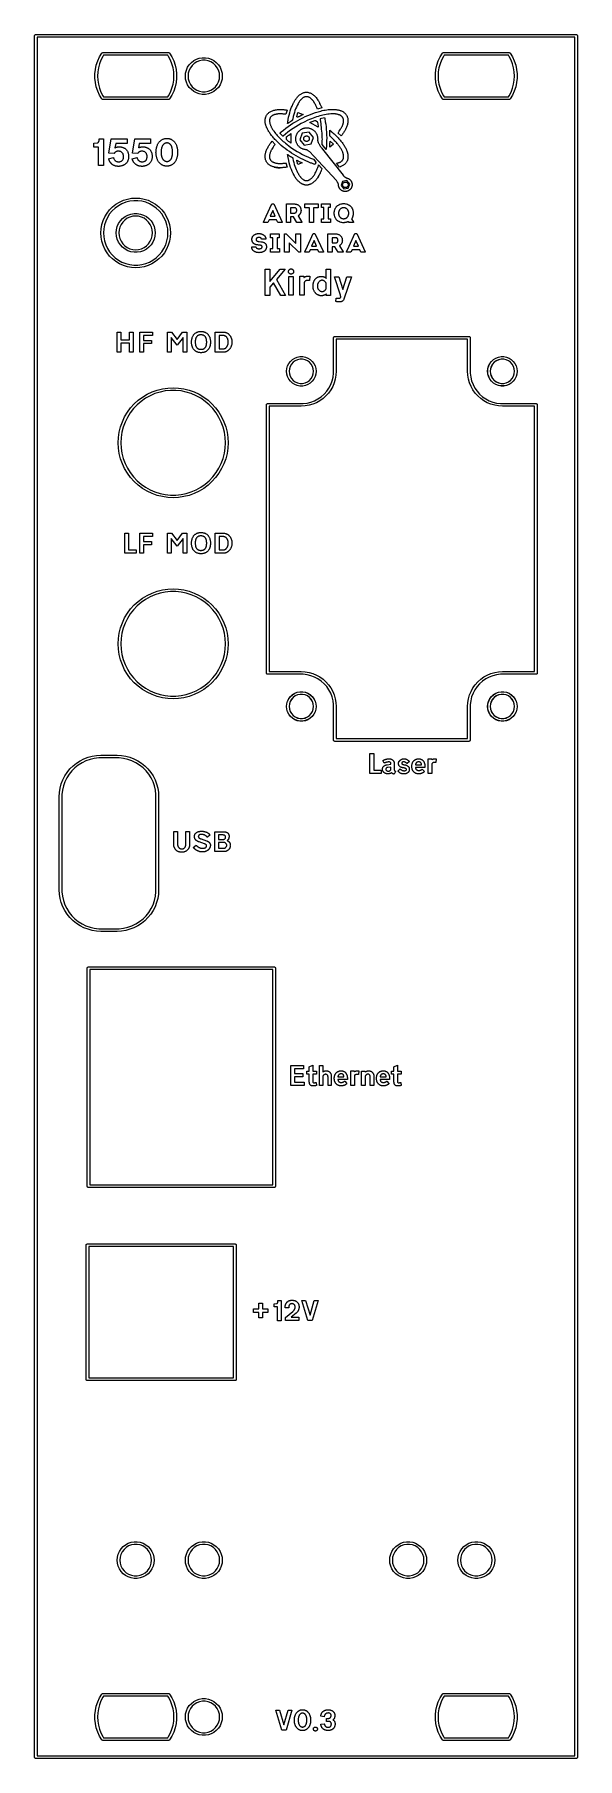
# Model space of a CAD drawing. Extents: x 108 to 148, y -157 to -29.
import ezdxf

# ---------------------------------------------------------------- set-up
doc = ezdxf.new("R2010")
doc.units = 0
doc.layers.add('BLACK', color=7, linetype='CONTINUOUS')

msp = doc.modelspace()

# ---------------------------------------------------------------- linework, layer by layer
at = {"layer": 'BLACK', "linetype": 'CONTINUOUS'}
for p, q in [((107.9, -28.61), (107.904894, -28.594937)), ((107.9, -28.61), (107.904894, -28.594937)), ((107.9, -157.01), (107.9, -28.61)), ((107.9, -157.01), (107.9, -28.61)), ((107.904894, -28.579098), (107.914203, -28.566284)), ((107.904894, -28.579098), (107.914203, -28.566284)), ((107.904894, -28.594937), (107.904894, -28.579098)), ((107.904894, -28.594937), (107.904894, -28.579098)), ((107.914203, -28.566284), (107.919098, -28.551221)), ((107.914203, -28.566284), (107.919098, -28.551221)), ((107.919098, -28.551221), (107.931911, -28.541911)), ((107.919098, -28.551221), (107.931911, -28.541911)), ((107.931911, -28.541911), (107.941221, -28.529098)), ((107.931911, -28.541911), (107.941221, -28.529098)), ((107.941221, -28.529098), (107.956284, -28.524203)), ((107.941221, -28.529098), (107.956284, -28.524203)), ((107.956284, -28.524203), (107.969098, -28.514894)), ((107.956284, -28.524203), (107.969098, -28.514894)), ((107.969098, -28.514894), (107.984937, -28.514894)), ((107.969098, -28.514894), (107.984937, -28.514894)), ((107.984937, -28.514894), (108, -28.51)), ((107.984937, -28.514894), (108, -28.51)), ((108, -28.51), (148.3, -28.51)), ((108, -28.51), (147.4406, -28.51)), ((108.1, -28.71), (108.1, -156.91)), ((148.2, -28.71), (108.1, -28.71)), ((108.1, -28.71), (108.1, -156.91)), ((147.4406, -28.71), (108.1, -28.71)), ((147.4406, -28.51), (148.3, -28.51)), ((147.5, -28.71), (147.4406, -28.71)), ((148.2, -28.71), (147.5, -28.71)), ((148.2, -156.91), (148.2, -28.71)), ((148.2, -156.91), (148.2, -28.71)), ((148.3, -28.51), (148.315063, -28.514894)), ((148.3, -28.51), (148.315063, -28.514894)), ((148.315063, -28.514894), (148.330902, -28.514894)), ((148.315063, -28.514894), (148.330902, -28.514894)), ((148.330902, -28.514894), (148.343715, -28.524203)), ((148.330902, -28.514894), (148.343715, -28.524203)), ((148.343715, -28.524203), (148.358779, -28.529098)), ((148.343715, -28.524203), (148.358779, -28.529098)), ((148.358779, -28.529098), (148.368088, -28.541911)), ((148.358779, -28.529098), (148.368088, -28.541911)), ((148.368088, -28.541911), (148.380902, -28.551221)), ((148.368088, -28.541911), (148.380902, -28.551221)), ((148.380902, -28.551221), (148.385796, -28.566284)), ((148.380902, -28.551221), (148.385796, -28.566284)), ((148.385796, -28.566284), (148.395106, -28.579098)), ((148.385796, -28.566284), (148.395106, -28.579098)), ((148.395106, -28.579098), (148.395106, -28.594937)), ((148.395106, -28.579098), (148.395106, -28.594937)), ((148.395106, -28.594937), (148.4, -28.61)), ((148.395106, -28.594937), (148.4, -28.61)), ((148.4, -28.61), (148.4, -157.01)), ((148.4, -28.61), (148.4, -157.01)), ((112.439877, -31.118412), (112.510339, -30.797045)), ((112.439877, -31.118412), (112.510339, -30.797045)), ((112.510339, -30.797045), (112.615007, -30.485137)), ((112.510339, -30.797045), (112.615007, -30.485137)), ((112.615007, -30.485137), (112.752662, -30.186318)), ((112.615007, -30.485137), (112.752662, -30.186318)), ((112.744105, -30.701975), (112.662042, -30.998716)), ((112.744105, -30.701975), (112.662042, -30.998716)), ((112.857653, -30.4158), (112.744105, -30.701975)), ((112.857653, -30.4158), (112.744105, -30.701975)), ((112.752662, -30.186318), (112.921703, -29.904065)), ((112.752662, -30.186318), (112.921703, -29.904065)), ((113.001365, -30.14352), (112.857653, -30.4158)), ((113.001365, -30.14352), (112.857653, -30.4158)), ((112.921703, -29.904065), (112.937921, -29.889971)), ((112.921703, -29.904065), (112.937921, -29.889971)), ((112.937921, -29.889971), (112.945821, -29.879098)), ((112.937921, -29.889971), (112.945821, -29.879098)), ((112.945821, -29.879098), (112.953187, -29.876704)), ((112.945821, -29.879098), (112.953187, -29.876704)), ((112.953187, -29.876704), (112.960775, -29.870111)), ((112.953187, -29.876704), (112.960775, -29.870111)), ((112.960775, -29.870111), (112.992362, -29.863976)), ((112.960775, -29.870111), (112.992362, -29.863976)), ((112.992362, -29.863976), (113.0046, -29.86)), ((112.992362, -29.863976), (113.0046, -29.86)), ((113.057744, -30.06), (113.001365, -30.14352)), ((113.057744, -30.06), (113.001365, -30.14352)), ((113.0046, -29.86), (117.8954, -29.86)), ((113.0046, -29.86), (117.8954, -29.86)), ((117.842255, -30.06), (113.057744, -30.06)), ((117.842255, -30.06), (113.057744, -30.06)), ((117.898634, -30.143523), (117.842255, -30.06)), ((117.898634, -30.143523), (117.842255, -30.06)), ((117.8954, -29.86), (117.907663, -29.863984)), ((117.8954, -29.86), (117.907663, -29.863984)), ((118.04234, -30.415804), (117.898634, -30.143523)), ((118.04234, -30.415804), (117.898634, -30.143523)), ((117.907663, -29.863984), (117.93923, -29.870116)), ((117.907663, -29.863984), (117.93923, -29.870116)), ((117.93923, -29.870116), (117.94681, -29.876703)), ((117.93923, -29.870116), (117.94681, -29.876703)), ((117.94681, -29.876703), (117.954179, -29.879098)), ((117.94681, -29.876703), (117.954179, -29.879098)), ((117.954179, -29.879098), (117.962081, -29.889974)), ((117.954179, -29.879098), (117.962081, -29.889974)), ((117.962081, -29.889974), (117.978301, -29.90407)), ((117.962081, -29.889974), (117.978301, -29.90407)), ((117.978301, -29.90407), (117.978301, -29.904071)), ((117.978301, -29.90407), (117.978301, -29.904071)), ((117.978301, -29.904071), (118.147335, -30.186325)), ((117.978301, -29.904071), (118.147335, -30.186325)), ((118.155884, -30.701979), (118.04234, -30.415804)), ((118.155884, -30.701979), (118.04234, -30.415804)), ((118.147335, -30.186325), (118.284985, -30.485144)), ((118.147335, -30.186325), (118.284985, -30.485144)), ((118.237944, -30.998719), (118.155884, -30.701979)), ((118.237944, -30.998719), (118.155884, -30.701979)), ((118.284985, -30.485144), (118.389648, -30.797051)), ((118.284985, -30.485144), (118.389648, -30.797051)), ((118.389648, -30.797051), (118.460108, -31.118416)), ((118.389648, -30.797051), (118.460108, -31.118416)), ((119.320724, -30.955572), (119.444932, -30.765458)), ((119.320724, -30.955572), (119.444932, -30.765458)), ((119.444932, -30.765458), (119.598738, -30.59838)), ((119.444932, -30.765458), (119.598738, -30.59838)), ((119.657944, -30.815016), (119.526715, -30.988792)), ((119.657944, -30.815016), (119.526715, -30.988792)), ((119.598738, -30.59838), (119.777946, -30.458896)), ((119.598738, -30.59838), (119.777946, -30.458896)), ((119.818871, -30.668313), (119.657944, -30.815016)), ((119.818871, -30.668313), (119.657944, -30.815016)), ((119.777946, -30.458896), (119.977669, -30.350812)), ((119.777946, -30.458896), (119.977669, -30.350812)), ((120.004014, -30.553677), (119.818871, -30.668313)), ((120.004014, -30.553677), (119.818871, -30.668313)), ((119.977669, -30.350812), (120.192457, -30.277075)), ((119.977669, -30.350812), (120.192457, -30.277075)), ((120.207068, -30.475013), (120.004014, -30.553677)), ((120.207068, -30.475013), (120.004014, -30.553677)), ((120.192457, -30.277075), (120.416453, -30.239696)), ((120.192457, -30.277075), (120.416453, -30.239696)), ((120.42112, -30.435), (120.207068, -30.475013)), ((120.42112, -30.435), (120.207068, -30.475013)), ((120.416453, -30.239696), (120.643547, -30.239696)), ((120.416453, -30.239696), (120.643547, -30.239696)), ((120.63888, -30.435), (120.42112, -30.435)), ((120.63888, -30.435), (120.42112, -30.435)), ((120.852932, -30.475013), (120.63888, -30.435)), ((120.852932, -30.475013), (120.63888, -30.435)), ((120.643547, -30.239696), (120.867543, -30.277075)), ((120.643547, -30.239696), (120.867543, -30.277075)), ((121.055986, -30.553677), (120.852932, -30.475013)), ((121.055986, -30.553677), (120.852932, -30.475013)), ((120.867543, -30.277075), (121.082331, -30.350812)), ((120.867543, -30.277075), (121.082331, -30.350812)), ((121.241129, -30.668313), (121.055986, -30.553677)), ((121.241129, -30.668313), (121.055986, -30.553677)), ((121.082331, -30.350812), (121.282054, -30.458896)), ((121.082331, -30.350812), (121.282054, -30.458896)), ((121.402056, -30.815016), (121.241129, -30.668313)), ((121.402056, -30.815016), (121.241129, -30.668313)), ((121.282054, -30.458896), (121.461262, -30.59838)), ((121.282054, -30.458896), (121.461262, -30.59838)), ((121.533285, -30.988792), (121.402056, -30.815016)), ((121.533285, -30.988792), (121.402056, -30.815016)), ((121.461262, -30.59838), (121.615068, -30.765458)), ((121.461262, -30.59838), (121.615068, -30.765458)), ((121.615068, -30.765458), (121.739276, -30.955572)), ((121.615068, -30.765458), (121.739276, -30.955572)), ((137.839873, -31.118413), (137.910335, -30.797046)), ((137.839873, -31.118413), (137.910335, -30.797046)), ((137.910335, -30.797046), (138.015003, -30.485138)), ((137.910335, -30.797046), (138.015003, -30.485138)), ((138.015003, -30.485138), (138.152657, -30.186319)), ((138.015003, -30.485138), (138.152657, -30.186319)), ((138.1441, -30.701976), (138.062038, -30.998717)), ((138.144105, -30.701975), (138.062042, -30.998716)), ((138.257648, -30.4158), (138.1441, -30.701976)), ((138.257653, -30.4158), (138.144105, -30.701975)), ((138.152657, -30.186319), (138.321698, -29.904066)), ((138.152657, -30.186319), (138.321698, -29.904066)), ((138.40136, -30.143521), (138.257648, -30.4158)), ((138.401365, -30.14352), (138.257653, -30.4158)), ((138.321698, -29.904066), (138.337916, -29.889972)), ((138.321698, -29.904066), (138.337916, -29.889972)), ((138.337916, -29.889972), (138.345816, -29.879099)), ((138.337916, -29.889972), (138.345816, -29.879099)), ((138.345816, -29.879099), (138.353182, -29.876705)), ((138.345816, -29.879099), (138.353182, -29.876705)), ((138.353182, -29.876705), (138.36077, -29.870112)), ((138.353182, -29.876705), (138.36077, -29.870112)), ((138.36077, -29.870112), (138.392357, -29.863977)), ((138.36077, -29.870112), (138.392357, -29.863977)), ((138.392357, -29.863977), (138.404595, -29.860001)), ((138.392357, -29.863977), (138.404595, -29.860001)), ((138.457739, -30.060001), (138.40136, -30.143521)), ((138.457743, -30.060001), (138.401365, -30.14352)), ((138.404595, -29.860001), (143.295395, -29.860001)), ((138.404595, -29.860001), (138.404597, -29.860001)), ((138.404597, -29.860001), (138.4046, -29.86)), ((138.4046, -29.86), (143.2954, -29.86)), ((143.24225, -30.060001), (138.457739, -30.060001)), ((143.24225, -30.060001), (138.457743, -30.060001)), ((143.298629, -30.143524), (143.24225, -30.060001)), ((143.298629, -30.143524), (143.24225, -30.060001)), ((143.295395, -29.860001), (143.307658, -29.863985)), ((143.2954, -29.86), (143.307663, -29.863984)), ((143.442335, -30.415805), (143.298629, -30.143524)), ((143.442335, -30.415805), (143.298629, -30.143524)), ((143.307658, -29.863985), (143.339225, -29.870117)), ((143.307663, -29.863984), (143.33923, -29.870116)), ((143.339225, -29.870117), (143.346805, -29.876704)), ((143.33923, -29.870116), (143.34681, -29.876703)), ((143.346805, -29.876704), (143.354174, -29.879099)), ((143.34681, -29.876703), (143.354179, -29.879098)), ((143.354174, -29.879099), (143.362076, -29.889975)), ((143.354179, -29.879098), (143.362081, -29.889974)), ((143.362076, -29.889975), (143.378296, -29.904071)), ((143.362081, -29.889974), (143.378301, -29.90407)), ((143.378296, -29.904071), (143.378296, -29.904072)), ((143.378296, -29.904072), (143.54733, -30.186326)), ((143.378301, -29.90407), (143.378301, -29.904071)), ((143.378301, -29.904071), (143.547335, -30.186325)), ((143.555879, -30.70198), (143.442335, -30.415805)), ((143.555879, -30.70198), (143.442335, -30.415805)), ((143.54733, -30.186326), (143.68498, -30.485145)), ((143.547335, -30.186325), (143.684985, -30.485144)), ((143.637939, -30.99872), (143.555879, -30.70198)), ((143.637939, -30.99872), (143.555879, -30.70198)), ((143.68498, -30.485145), (143.789643, -30.797051)), ((143.684985, -30.485144), (143.789648, -30.797051)), ((143.789643, -30.797051), (143.860103, -31.118417)), ((143.789648, -30.797051), (143.860108, -31.118416)), ((112.404439, -31.445499), (112.439877, -31.118412)), ((112.404439, -31.445499), (112.439877, -31.118412)), ((112.404439, -31.774501), (112.404439, -31.445499)), ((112.404439, -31.774501), (112.404439, -31.445499)), ((112.439877, -32.101588), (112.404439, -31.774501)), ((112.439877, -32.101588), (112.404439, -31.774501)), ((112.510339, -32.422955), (112.439877, -32.101588)), ((112.510339, -32.422955), (112.439877, -32.101588)), ((112.612419, -31.302569), (112.595814, -31.61)), ((112.612419, -31.302569), (112.595814, -31.61)), ((112.595814, -31.61), (112.612419, -31.917431)), ((112.595814, -31.61), (112.612419, -31.917431)), ((112.662042, -30.998716), (112.612419, -31.302569)), ((112.662042, -30.998716), (112.612419, -31.302569)), ((112.612419, -31.917431), (112.662042, -32.221284)), ((112.612419, -31.917431), (112.662042, -32.221284)), ((118.287564, -31.302571), (118.237944, -30.998719)), ((118.287564, -31.302571), (118.237944, -30.998719)), ((118.237944, -32.221281), (118.287564, -31.917429)), ((118.237944, -32.221281), (118.287564, -31.917429)), ((118.304169, -31.61), (118.287564, -31.302571)), ((118.304169, -31.61), (118.287564, -31.302571)), ((118.287564, -31.917429), (118.304169, -31.61)), ((118.287564, -31.917429), (118.304169, -31.61)), ((118.460108, -32.101584), (118.389648, -32.422949)), ((118.460108, -32.101584), (118.389648, -32.422949)), ((118.460108, -31.118416), (118.495544, -31.445501)), ((118.460108, -31.118416), (118.495544, -31.445501)), ((118.495544, -31.774499), (118.460108, -32.101584)), ((118.495544, -31.774499), (118.460108, -32.101584)), ((118.495544, -31.445501), (118.495544, -31.774499)), ((118.495544, -31.445501), (118.495544, -31.774499)), ((119.155, -31.61), (119.173753, -31.383682)), ((119.155, -31.61), (119.173753, -31.383682)), ((119.173753, -31.836318), (119.155, -31.61)), ((119.173753, -31.836318), (119.155, -31.61)), ((119.173753, -31.383682), (119.229501, -31.163538)), ((119.173753, -31.383682), (119.229501, -31.163538)), ((119.229501, -32.056462), (119.173753, -31.836318)), ((119.229501, -32.056462), (119.173753, -31.836318)), ((119.229501, -31.163538), (119.320724, -30.955572)), ((119.229501, -31.163538), (119.320724, -30.955572)), ((119.320724, -32.264428), (119.229501, -32.056462)), ((119.320724, -32.264428), (119.229501, -32.056462)), ((119.370058, -31.393169), (119.349966, -31.61)), ((119.370058, -31.393169), (119.349966, -31.61)), ((119.349966, -31.61), (119.370058, -31.826831)), ((119.349966, -31.61), (119.370058, -31.826831)), ((119.429651, -31.183723), (119.370058, -31.393169)), ((119.429651, -31.183723), (119.370058, -31.393169)), ((119.370058, -31.826831), (119.429651, -32.036277)), ((119.370058, -31.826831), (119.429651, -32.036277)), ((119.526715, -30.988792), (119.429651, -31.183723)), ((119.526715, -30.988792), (119.429651, -31.183723)), ((119.429651, -32.036277), (119.526715, -32.231208)), ((119.429651, -32.036277), (119.526715, -32.231208)), ((121.630349, -31.183723), (121.533285, -30.988792)), ((121.630349, -31.183723), (121.533285, -30.988792)), ((121.533285, -32.231208), (121.630349, -32.036277)), ((121.533285, -32.231208), (121.630349, -32.036277)), ((121.689942, -31.393169), (121.630349, -31.183723)), ((121.689942, -31.393169), (121.630349, -31.183723)), ((121.630349, -32.036277), (121.689942, -31.826831)), ((121.630349, -32.036277), (121.689942, -31.826831)), ((121.710034, -31.61), (121.689942, -31.393169)), ((121.710034, -31.61), (121.689942, -31.393169)), ((121.689942, -31.826831), (121.710034, -31.61)), ((121.689942, -31.826831), (121.710034, -31.61)), ((121.739276, -30.955572), (121.830499, -31.163538)), ((121.739276, -30.955572), (121.830499, -31.163538)), ((121.830499, -32.056462), (121.739276, -32.264428)), ((121.830499, -32.056462), (121.739276, -32.264428)), ((121.830499, -31.163538), (121.886247, -31.383682)), ((121.830499, -31.163538), (121.886247, -31.383682)), ((121.886247, -31.836318), (121.830499, -32.056462)), ((121.886247, -31.836318), (121.830499, -32.056462)), ((121.886247, -31.383682), (121.905, -31.61)), ((121.886247, -31.383682), (121.905, -31.61)), ((121.905, -31.61), (121.886247, -31.836318)), ((121.905, -31.61), (121.886247, -31.836318)), ((137.804435, -31.4455), (137.839873, -31.118413)), ((137.804435, -31.4455), (137.839873, -31.118413)), ((137.804435, -31.774501), (137.804435, -31.4455)), ((137.804435, -31.774501), (137.804435, -31.4455)), ((137.839873, -32.101588), (137.804435, -31.774501)), ((137.839873, -32.101588), (137.804435, -31.774501)), ((137.910335, -32.422955), (137.839873, -32.101588)), ((137.910335, -32.422955), (137.839873, -32.101588)), ((138.012415, -31.30257), (137.99581, -31.610001)), ((137.99581, -31.610001), (138.012415, -31.917432)), ((138.012419, -31.302569), (137.995814, -31.61)), ((137.995814, -31.61), (138.012419, -31.917431)), ((138.062038, -30.998717), (138.012415, -31.30257)), ((138.012415, -31.917432), (138.062038, -32.221285)), ((138.062042, -30.998716), (138.012419, -31.302569)), ((138.012419, -31.917431), (138.062042, -32.221284)), ((143.637938, -32.221282), (143.687559, -31.91743)), ((143.637938, -32.221282), (143.687559, -31.91743)), ((143.687559, -31.302572), (143.637939, -30.99872)), ((143.687559, -31.302572), (143.637939, -30.99872)), ((143.704164, -31.610001), (143.687559, -31.302572)), ((143.704164, -31.610001), (143.687559, -31.302572)), ((143.687559, -31.91743), (143.704164, -31.610001)), ((143.687559, -31.91743), (143.704164, -31.610001)), ((143.860103, -32.101585), (143.789643, -32.42295)), ((143.860108, -32.101584), (143.789648, -32.422949)), ((143.860103, -31.118417), (143.895539, -31.445501)), ((143.895539, -31.7745), (143.860103, -32.101585)), ((143.860108, -31.118416), (143.895544, -31.445501)), ((143.895544, -31.774499), (143.860108, -32.101584)), ((143.895539, -31.445501), (143.895539, -31.7745)), ((143.895544, -31.445501), (143.895544, -31.774499)), ((112.615007, -32.734863), (112.510339, -32.422955)), ((112.615007, -32.734863), (112.510339, -32.422955)), ((112.752662, -33.033682), (112.615007, -32.734863)), ((112.752662, -33.033682), (112.615007, -32.734863)), ((112.662042, -32.221284), (112.744105, -32.518025)), ((112.662042, -32.221284), (112.744105, -32.518025)), ((112.744105, -32.518025), (112.857653, -32.8042)), ((112.744105, -32.518025), (112.857653, -32.8042)), ((112.921703, -33.315935), (112.752662, -33.033682)), ((112.921703, -33.315935), (112.752662, -33.033682)), ((112.857653, -32.8042), (113.001365, -33.07648)), ((112.857653, -32.8042), (113.001365, -33.07648)), ((112.937921, -33.330028), (112.921703, -33.315935)), ((112.937921, -33.330028), (112.921703, -33.315935)), ((112.945821, -33.340902), (112.937921, -33.330028)), ((112.945821, -33.340902), (112.937921, -33.330028)), ((112.953187, -33.343295), (112.945821, -33.340902)), ((112.953187, -33.343295), (112.945821, -33.340902)), ((112.960775, -33.349889), (112.953187, -33.343295)), ((112.960775, -33.349889), (112.953187, -33.343295)), ((112.992362, -33.356023), (112.960775, -33.349889)), ((112.992362, -33.356023), (112.960775, -33.349889)), ((113.0046, -33.36), (112.992362, -33.356023)), ((113.0046, -33.36), (112.992362, -33.356023)), ((113.001365, -33.07648), (113.057744, -33.16)), ((113.001365, -33.07648), (113.057744, -33.16)), ((117.8954, -33.36), (113.0046, -33.36)), ((117.8954, -33.36), (113.0046, -33.36)), ((113.057744, -33.16), (117.842255, -33.16)), ((113.057744, -33.16), (117.842255, -33.16)), ((117.842255, -33.16), (117.898634, -33.076477)), ((117.842255, -33.16), (117.898634, -33.076477)), ((117.907663, -33.356015), (117.8954, -33.36)), ((117.907663, -33.356015), (117.8954, -33.36)), ((117.898634, -33.076477), (118.04234, -32.804196)), ((117.898634, -33.076477), (118.04234, -32.804196)), ((117.93923, -33.349884), (117.907663, -33.356015)), ((117.93923, -33.349884), (117.907663, -33.356015)), ((117.94681, -33.343296), (117.93923, -33.349884)), ((117.94681, -33.343296), (117.93923, -33.349884)), ((117.954179, -33.340902), (117.94681, -33.343296)), ((117.954179, -33.340902), (117.94681, -33.343296)), ((117.962081, -33.330025), (117.954179, -33.340902)), ((117.962081, -33.330025), (117.954179, -33.340902)), ((117.978301, -33.31593), (117.962081, -33.330025)), ((117.978301, -33.31593), (117.962081, -33.330025)), ((118.147335, -33.033675), (117.978301, -33.315929)), ((118.147335, -33.033675), (117.978301, -33.315929)), ((117.978301, -33.315929), (117.978301, -33.31593)), ((117.978301, -33.315929), (117.978301, -33.31593)), ((118.04234, -32.804196), (118.155884, -32.518021)), ((118.04234, -32.804196), (118.155884, -32.518021)), ((118.284985, -32.734856), (118.147335, -33.033675)), ((118.284985, -32.734856), (118.147335, -33.033675)), ((118.155884, -32.518021), (118.237944, -32.221281)), ((118.155884, -32.518021), (118.237944, -32.221281)), ((118.389648, -32.422949), (118.284985, -32.734856)), ((118.389648, -32.422949), (118.284985, -32.734856)), ((119.444932, -32.454542), (119.320724, -32.264428)), ((119.444932, -32.454542), (119.320724, -32.264428)), ((119.598738, -32.62162), (119.444932, -32.454542)), ((119.598738, -32.62162), (119.444932, -32.454542)), ((119.526715, -32.231208), (119.657944, -32.404984)), ((119.526715, -32.231208), (119.657944, -32.404984)), ((119.777946, -32.761104), (119.598738, -32.62162)), ((119.777946, -32.761104), (119.598738, -32.62162)), ((119.657944, -32.404984), (119.818871, -32.551687)), ((119.657944, -32.404984), (119.818871, -32.551687)), ((119.977669, -32.869188), (119.777946, -32.761104)), ((119.977669, -32.869188), (119.777946, -32.761104)), ((119.818871, -32.551687), (120.004014, -32.666323)), ((119.818871, -32.551687), (120.004014, -32.666323)), ((120.192457, -32.942925), (119.977669, -32.869188)), ((120.192457, -32.942925), (119.977669, -32.869188)), ((120.004014, -32.666323), (120.207068, -32.744987)), ((120.004014, -32.666323), (120.207068, -32.744987)), ((120.416453, -32.980304), (120.192457, -32.942925)), ((120.416453, -32.980304), (120.192457, -32.942925)), ((120.207068, -32.744987), (120.42112, -32.785)), ((120.207068, -32.744987), (120.42112, -32.785)), ((120.643547, -32.980304), (120.416453, -32.980304)), ((120.643547, -32.980304), (120.416453, -32.980304)), ((120.42112, -32.785), (120.63888, -32.785)), ((120.42112, -32.785), (120.63888, -32.785)), ((120.63888, -32.785), (120.852932, -32.744987)), ((120.63888, -32.785), (120.852932, -32.744987)), ((120.867543, -32.942925), (120.643547, -32.980304)), ((120.867543, -32.942925), (120.643547, -32.980304)), ((120.852932, -32.744987), (121.055986, -32.666323)), ((120.852932, -32.744987), (121.055986, -32.666323)), ((121.082331, -32.869188), (120.867543, -32.942925)), ((121.082331, -32.869188), (120.867543, -32.942925)), ((121.055986, -32.666323), (121.241129, -32.551687)), ((121.055986, -32.666323), (121.241129, -32.551687)), ((121.282054, -32.761104), (121.082331, -32.869188)), ((121.282054, -32.761104), (121.082331, -32.869188)), ((121.241129, -32.551687), (121.402056, -32.404984)), ((121.241129, -32.551687), (121.402056, -32.404984)), ((121.461262, -32.62162), (121.282054, -32.761104)), ((121.461262, -32.62162), (121.282054, -32.761104)), ((121.402056, -32.404984), (121.533285, -32.231208)), ((121.402056, -32.404984), (121.533285, -32.231208)), ((121.615068, -32.454542), (121.461262, -32.62162)), ((121.615068, -32.454542), (121.461262, -32.62162)), ((121.739276, -32.264428), (121.615068, -32.454542)), ((121.739276, -32.264428), (121.615068, -32.454542)), ((127.319704, -33.43964), (127.347811, -33.394969)), ((127.347811, -33.394969), (127.376989, -33.350371)), ((127.376989, -33.350371), (127.407245, -33.305809)), ((127.407245, -33.305809), (127.44274, -33.256224)), ((127.44274, -33.256224), (127.47917, -33.209273)), ((127.47917, -33.209273), (127.516543, -33.164945)), ((127.516543, -33.164945), (127.554868, -33.123228)), ((127.554868, -33.123228), (127.594155, -33.084111)), ((127.594155, -33.084111), (127.63441, -33.047582)), ((127.63441, -33.047582), (127.675644, -33.013629)), ((127.675644, -33.013629), (127.717865, -32.982241)), ((127.730006, -33.419143), (127.709857, -33.443851)), ((127.717865, -32.982241), (127.761081, -32.953406)), ((127.750416, -33.395405), (127.730006, -33.419143)), ((127.771116, -33.372612), (127.750416, -33.395405)), ((127.761081, -32.953406), (127.805301, -32.927113)), ((127.792133, -33.35074), (127.771116, -33.372612)), ((127.813498, -33.329761), (127.792133, -33.35074)), ((127.805301, -32.927113), (127.850534, -32.90335)), ((127.835239, -33.309653), (127.813498, -33.329761)), ((127.857386, -33.290388), (127.835239, -33.309653)), ((127.850534, -32.90335), (127.896789, -32.882105)), ((127.879966, -33.271943), (127.857386, -33.290388)), ((127.918233, -33.24307), (127.879966, -33.271943)), ((127.896789, -32.882105), (127.944074, -32.863368)), ((127.956609, -33.218047), (127.918233, -33.24307)), ((127.944074, -32.863368), (127.992397, -32.847125)), ((127.975833, -33.206979), (127.956609, -33.218047)), ((127.995079, -33.196873), (127.975833, -33.206979)), ((127.992397, -32.847125), (128.041769, -32.833367)), ((128.014345, -33.18773), (127.995079, -33.196873)), ((128.033628, -33.17955), (128.014345, -33.18773)), ((128.052927, -33.172332), (128.033628, -33.17955)), ((128.041769, -32.833367), (128.092196, -32.822081)), ((128.07224, -33.166076), (128.052927, -33.172332)), ((128.091565, -33.160782), (128.07224, -33.166076)), ((128.110899, -33.156452), (128.091565, -33.160782)), ((128.092196, -32.822081), (128.278747, -32.822081)), ((128.130241, -33.153083), (128.110899, -33.156452)), ((128.149589, -33.150677), (128.130241, -33.153083)), ((128.168941, -33.149233), (128.149589, -33.150677)), ((128.188295, -33.148752), (128.168941, -33.149233)), ((128.207649, -33.149233), (128.188295, -33.148752)), ((128.227001, -33.150677), (128.207649, -33.149233)), ((128.246349, -33.153083), (128.227001, -33.150677)), ((128.265691, -33.156452), (128.246349, -33.153083)), ((128.285025, -33.160782), (128.265691, -33.156452)), ((128.278747, -32.822081), (128.339344, -32.835857)), ((128.30435, -33.166076), (128.285025, -33.160782)), ((128.323662, -33.172332), (128.30435, -33.166076)), ((128.342961, -33.17955), (128.323662, -33.172332)), ((128.339344, -32.835857), (128.398104, -32.852887)), ((128.362244, -33.18773), (128.342961, -33.17955)), ((128.38151, -33.196873), (128.362244, -33.18773)), ((128.400756, -33.206979), (128.38151, -33.196873)), ((128.398104, -32.852887), (128.455111, -32.873238)), ((128.41998, -33.218047), (128.400756, -33.206979)), ((128.458356, -33.24307), (128.41998, -33.218047)), ((128.455111, -32.873238), (128.510447, -32.896975)), ((128.496621, -33.271943), (128.458356, -33.24307)), ((128.519776, -33.291345), (128.496621, -33.271943)), ((128.510447, -32.896975), (128.564193, -32.924165)), ((128.54246, -33.311356), (128.519776, -33.291345)), ((128.564676, -33.331988), (128.54246, -33.311356)), ((128.564193, -32.924165), (128.616432, -32.954874)), ((128.586421, -33.353253), (128.564676, -33.331988)), ((128.607697, -33.375165), (128.586421, -33.353253)), ((128.628503, -33.397737), (128.607697, -33.375165)), ((128.616432, -32.954874), (128.667247, -32.989169)), ((128.64884, -33.42098), (128.628503, -33.397737)), ((128.668707, -33.444909), (128.64884, -33.42098)), ((128.667247, -32.989169), (128.71672, -33.027114)), ((128.71672, -33.027114), (128.764932, -33.068778)), ((128.764932, -33.068778), (128.811967, -33.114224)), ((128.811967, -33.114224), (128.857906, -33.16352)), ((128.857906, -33.16352), (128.902832, -33.216733)), ((128.902832, -33.216733), (128.946827, -33.273927)), ((128.946827, -33.273927), (128.989973, -33.335169)), ((128.989973, -33.335169), (129.032353, -33.400526)), ((129.032353, -33.400526), (129.074049, -33.470063)), ((138.015003, -32.734863), (137.910335, -32.422955)), ((138.015003, -32.734863), (137.910335, -32.422955)), ((138.152658, -33.033682), (138.015003, -32.734863)), ((138.152658, -33.033682), (138.015003, -32.734863)), ((138.062038, -32.221285), (138.144101, -32.518026)), ((138.062042, -32.221284), (138.144105, -32.518025)), ((138.144101, -32.518026), (138.257649, -32.804201)), ((138.144105, -32.518025), (138.257653, -32.8042)), ((138.321699, -33.315936), (138.152658, -33.033682)), ((138.321699, -33.315936), (138.152658, -33.033682)), ((138.257649, -32.804201), (138.401361, -33.076481)), ((138.257653, -32.8042), (138.401365, -33.07648)), ((138.337916, -33.330029), (138.321698, -33.315936)), ((138.321698, -33.315936), (138.321699, -33.315936)), ((138.337916, -33.330029), (138.321698, -33.315936)), ((138.321698, -33.315936), (138.321699, -33.315936)), ((138.345816, -33.340903), (138.337916, -33.330029)), ((138.345816, -33.340903), (138.337916, -33.330029)), ((138.353182, -33.343296), (138.345816, -33.340903)), ((138.353182, -33.343296), (138.345816, -33.340903)), ((138.36077, -33.34989), (138.353182, -33.343296)), ((138.36077, -33.34989), (138.353182, -33.343296)), ((138.392357, -33.356024), (138.36077, -33.34989)), ((138.392357, -33.356024), (138.36077, -33.34989)), ((138.404595, -33.360001), (138.392357, -33.356024)), ((138.404595, -33.360001), (138.392357, -33.356024)), ((138.401361, -33.076481), (138.45774, -33.160001)), ((138.401365, -33.07648), (138.457744, -33.16)), ((143.295395, -33.360001), (138.404595, -33.360001)), ((143.295395, -33.360001), (138.404595, -33.360001)), ((138.45774, -33.160001), (143.242249, -33.160001)), ((138.457744, -33.16), (143.242249, -33.16)), ((143.242249, -33.160001), (143.298628, -33.076477)), ((143.242249, -33.16), (143.298628, -33.076477)), ((143.307658, -33.356016), (143.295395, -33.360001)), ((143.295398, -33.36), (143.295395, -33.360001)), ((143.2954, -33.36), (143.295398, -33.36)), ((143.307663, -33.356015), (143.2954, -33.36)), ((143.298628, -33.076477), (143.442335, -32.804197)), ((143.298628, -33.076477), (143.442335, -32.804197)), ((143.339225, -33.349885), (143.307658, -33.356016)), ((143.339225, -33.349885), (143.307663, -33.356015)), ((143.346805, -33.343297), (143.339225, -33.349885)), ((143.33923, -33.349884), (143.339225, -33.349884)), ((143.339225, -33.349884), (143.339225, -33.349885)), ((143.34681, -33.343296), (143.33923, -33.349884)), ((143.354174, -33.340903), (143.346805, -33.343297)), ((143.354179, -33.340902), (143.34681, -33.343296)), ((143.362076, -33.330026), (143.354174, -33.340903)), ((143.362081, -33.330025), (143.354179, -33.340902)), ((143.378296, -33.315931), (143.362076, -33.330026)), ((143.378301, -33.31593), (143.362081, -33.330025)), ((143.547329, -33.033675), (143.378295, -33.31593)), ((143.378295, -33.31593), (143.378296, -33.315931)), ((143.547335, -33.033675), (143.378301, -33.315929)), ((143.378301, -33.315929), (143.378301, -33.31593)), ((143.442335, -32.804197), (143.555878, -32.518022)), ((143.442335, -32.804197), (143.555878, -32.518022)), ((143.684979, -32.734857), (143.547329, -33.033675)), ((143.684985, -32.734856), (143.547335, -33.033675)), ((143.555878, -32.518022), (143.637938, -32.221282)), ((143.555878, -32.518022), (143.637938, -32.221282)), ((143.789643, -32.42295), (143.684979, -32.734857)), ((143.789648, -32.422949), (143.684985, -32.734856)), ((125.118225, -34.768921), (125.131396, -34.715384)), ((125.131396, -34.715384), (125.147631, -34.664095)), ((125.147631, -34.664095), (125.166937, -34.615045)), ((125.166937, -34.615045), (125.189323, -34.568226)), ((125.189323, -34.568226), (125.214796, -34.523629)), ((125.214796, -34.523629), (125.243365, -34.481246)), ((125.243365, -34.481246), (125.275036, -34.44107)), ((125.275036, -34.44107), (125.309819, -34.403091)), ((125.309819, -34.403091), (125.34772, -34.367301)), ((125.34772, -34.367301), (125.388748, -34.333693)), ((125.388748, -34.333693), (125.43291, -34.302257)), ((125.43291, -34.302257), (125.480215, -34.272987)), ((125.485837, -34.711829), (125.468065, -34.74542)), ((125.480215, -34.272987), (125.53067, -34.245872)), ((125.506776, -34.680112), (125.485837, -34.711829)), ((125.530874, -34.650308), (125.506776, -34.680112)), ((125.53067, -34.245872), (125.584284, -34.220906)), ((125.558122, -34.622459), (125.530874, -34.650308)), ((125.588511, -34.596605), (125.558122, -34.622459)), ((125.584284, -34.220906), (125.641063, -34.198079)), ((125.622034, -34.572787), (125.588511, -34.596605)), ((125.65868, -34.551045), (125.622034, -34.572787)), ((125.641063, -34.198079), (125.701016, -34.177384)), ((125.678007, -34.540633), (125.65868, -34.551045)), ((125.697883, -34.530774), (125.678007, -34.540633)), ((125.718301, -34.521463), (125.697883, -34.530774)), ((125.701016, -34.177384), (125.760112, -34.160444)), ((125.739256, -34.512698), (125.718301, -34.521463)), ((125.760739, -34.504476), (125.739256, -34.512698)), ((125.760112, -34.160444), (125.820677, -34.145633)), ((125.782745, -34.496792), (125.760739, -34.504476)), ((125.805266, -34.489645), (125.782745, -34.496792)), ((125.828297, -34.48303), (125.805266, -34.489645)), ((125.820677, -34.145633), (125.882883, -34.132993)), ((125.860322, -34.47438), (125.828297, -34.48303)), ((125.892703, -34.466527), (125.860322, -34.47438)), ((125.882883, -34.132993), (125.946901, -34.122562)), ((125.925464, -34.459464), (125.892703, -34.466527)), ((125.958631, -34.453189), (125.925464, -34.459464)), ((125.946901, -34.122562), (126.012903, -34.11438)), ((125.992227, -34.447696), (125.958631, -34.453189)), ((126.026278, -34.44298), (125.992227, -34.447696)), ((126.012903, -34.11438), (126.081062, -34.108486)), ((126.060808, -34.439037), (126.026278, -34.44298)), ((126.095843, -34.435863), (126.060808, -34.439037)), ((126.081062, -34.108486), (126.151549, -34.104921)), ((126.131407, -34.433453), (126.095843, -34.435863)), ((126.167525, -34.431802), (126.131407, -34.433453)), ((126.151549, -34.104921), (126.224536, -34.103724)), ((126.204222, -34.430907), (126.167525, -34.431802)), ((126.241523, -34.430761), (126.204222, -34.430907)), ((126.224536, -34.103724), (126.256794, -34.103983)), ((126.279451, -34.431362), (126.241523, -34.430761)), ((126.256794, -34.103983), (126.28988, -34.104742)), ((126.318033, -34.432703), (126.279451, -34.431362)), ((126.28988, -34.104742), (126.323825, -34.105971)), ((126.397256, -34.437592), (126.318033, -34.432703)), ((126.323825, -34.105971), (126.358662, -34.107639)), ((126.358662, -34.107639), (126.431149, -34.112177)), ((126.43959, -34.442072), (126.397256, -34.437592)), ((126.431149, -34.112177), (126.507605, -34.118117)), ((126.481924, -34.446341), (126.43959, -34.442072)), ((126.529089, -34.450574), (126.481924, -34.446341)), ((126.507605, -34.118117), (126.54791, -34.122394)), ((126.578161, -34.454807), (126.529089, -34.450574)), ((126.54791, -34.122394), (126.588533, -34.126936)), ((126.648999, -34.460452), (126.578161, -34.454807)), ((126.588533, -34.126936), (126.629684, -34.132007)), ((126.629684, -34.132007), (126.671576, -34.137872)), ((126.736769, -34.146339), (126.648999, -34.460452)), ((126.671576, -34.137872), (126.736769, -34.146339)), ((126.818811, -34.862264), (126.855071, -34.685449)), ((126.855071, -34.685449), (126.893944, -34.517609)), ((126.893944, -34.517609), (126.935661, -34.358144)), ((126.935661, -34.358144), (126.980454, -34.20645)), ((126.980454, -34.20645), (127.028554, -34.061927)), ((127.028554, -34.061927), (127.080193, -33.923972)), ((127.080193, -33.923972), (127.107412, -33.85727)), ((127.107412, -33.85727), (127.135602, -33.791984)), ((127.135602, -33.791984), (127.164793, -33.728039)), ((127.199563, -34.637364), (127.163969, -34.802715)), ((127.164793, -33.728039), (127.195013, -33.66536)), ((127.195013, -33.66536), (127.217861, -33.619779)), ((127.238533, -34.480404), (127.199563, -34.637364)), ((127.217861, -33.619779), (127.241748, -33.574454)), ((127.281082, -34.331203), (127.238533, -34.480404)), ((127.241748, -33.574454), (127.266679, -33.529346)), ((127.266679, -33.529346), (127.292662, -33.48442)), ((127.327411, -34.189129), (127.281082, -34.331203)), ((127.292662, -33.48442), (127.319704, -33.43964)), ((127.377722, -34.05355), (127.327411, -34.189129)), ((127.432217, -33.923836), (127.377722, -34.05355)), ((127.491097, -33.799353), (127.432217, -33.923836)), ((127.455536, -34.652808), (127.545846, -34.341517)), ((127.481729, -34.663921), (127.455536, -34.652808)), ((127.492544, -34.668287), (127.481729, -34.663921)), ((127.554565, -33.679471), (127.491097, -33.799353)), ((127.502102, -34.671858), (127.492544, -34.668287)), ((127.510602, -34.674636), (127.502102, -34.671858)), ((127.514517, -34.675728), (127.510602, -34.674636)), ((127.518242, -34.676621), (127.514517, -34.675728)), ((127.521801, -34.677315), (127.518242, -34.676621)), ((127.52522, -34.677811), (127.521801, -34.677315)), ((127.528523, -34.678109), (127.52522, -34.677811)), ((127.531735, -34.678208), (127.528523, -34.678109)), ((127.534354, -34.678142), (127.531735, -34.678208)), ((127.536929, -34.677949), (127.534354, -34.678142)), ((127.539475, -34.677631), (127.536929, -34.677949)), ((127.54201, -34.677194), (127.539475, -34.677631)), ((127.544547, -34.676641), (127.54201, -34.677194)), ((127.547104, -34.675976), (127.544547, -34.676641)), ((127.545846, -34.341517), (127.933619, -34.485733)), ((127.549695, -34.675203), (127.547104, -34.675976)), ((127.552337, -34.674328), (127.549695, -34.675203)), ((127.555045, -34.673353), (127.552337, -34.674328)), ((127.592809, -33.613886), (127.554565, -33.679471)), ((127.557835, -34.672283), (127.555045, -34.673353)), ((127.563724, -34.669874), (127.557835, -34.672283)), ((127.577174, -34.664097), (127.563724, -34.669874)), ((127.578762, -34.664033), (127.577174, -34.664097)), ((127.580354, -34.663844), (127.578762, -34.664033)), ((127.581955, -34.663539), (127.580354, -34.663844)), ((127.583567, -34.663127), (127.581955, -34.663539)), ((127.585197, -34.662616), (127.583567, -34.663127)), ((127.586847, -34.662014), (127.585197, -34.662616)), ((127.588522, -34.661329), (127.586847, -34.662014)), ((127.590225, -34.66057), (127.588522, -34.661329)), ((127.591962, -34.659744), (127.590225, -34.66057)), ((127.593737, -34.658861), (127.591962, -34.659744)), ((127.612004, -33.582827), (127.592809, -33.613886)), ((127.597413, -34.656954), (127.593737, -34.658861)), ((127.601288, -34.654914), (127.597413, -34.656954)), ((127.605395, -34.652808), (127.601288, -34.654914)), ((127.664432, -34.623087), (127.605395, -34.652808)), ((127.631285, -33.55289), (127.612004, -33.582827)), ((127.650682, -33.524048), (127.631285, -33.55289)), ((127.670224, -33.496278), (127.650682, -33.524048)), ((127.723152, -34.593048), (127.664432, -34.623087)), ((127.689939, -33.469554), (127.670224, -33.496278)), ((127.709857, -33.443851), (127.689939, -33.469554)), ((127.843026, -34.531171), (127.723152, -34.593048)), ((127.933619, -34.485733), (127.843026, -34.531171)), ((127.908641, -34.724251), (128.096441, -34.635112)), ((128.096441, -34.635112), (128.285842, -34.551645)), ((128.285842, -34.551645), (128.476797, -34.473867)), ((128.476797, -34.473867), (128.66926, -34.401797)), ((128.688104, -33.469536), (128.668707, -33.444909)), ((128.66926, -34.401797), (128.863185, -34.33545)), ((128.805474, -34.699866), (128.678555, -34.747073)), ((128.707032, -33.494873), (128.688104, -33.469536)), ((128.72549, -33.520934), (128.707032, -33.494873)), ((128.743478, -33.547731), (128.72549, -33.520934)), ((128.760997, -33.575277), (128.743478, -33.547731)), ((128.778045, -33.603585), (128.760997, -33.575277)), ((128.794625, -33.632668), (128.778045, -33.603585)), ((128.810734, -33.662538), (128.794625, -33.632668)), ((128.93065, -34.656563), (128.805474, -34.699866)), ((128.829509, -33.697486), (128.810734, -33.662538)), ((128.847636, -33.732524), (128.829509, -33.697486)), ((128.882632, -33.803119), (128.847636, -33.732524)), ((128.863185, -34.33545), (129.058525, -34.274844)), ((128.952412, -33.948146), (128.882632, -33.803119)), ((129.054224, -34.617117), (128.93065, -34.656563)), ((129.011677, -34.069784), (128.952412, -33.948146)), ((129.334257, -33.987939), (129.011677, -34.069784)), ((129.176336, -34.581485), (129.054224, -34.617117)), ((129.058525, -34.274844), (129.255235, -34.219996)), ((129.074049, -33.470063), (129.09896, -33.513698)), ((129.09896, -33.513698), (129.122997, -33.55763)), ((129.122997, -33.55763), (129.14632, -33.601894)), ((129.14632, -33.601894), (129.169087, -33.646521)), ((129.169087, -33.646521), (129.21359, -33.737)), ((129.297127, -34.549622), (129.176336, -34.581485)), ((129.21359, -33.737), (129.257774, -33.829331)), ((129.218321, -34.785671), (129.538078, -34.706649)), ((129.255235, -34.219996), (129.367665, -34.192109)), ((129.257774, -33.829331), (129.276988, -33.868083)), ((129.276988, -33.868083), (129.296122, -33.907577)), ((129.296122, -33.907577), (129.334257, -33.987939)), ((129.416737, -34.521481), (129.297127, -34.549622)), ((129.367665, -34.192109), (129.47813, -34.16793)), ((129.535307, -34.497019), (129.416737, -34.521481)), ((129.47813, -34.16793), (129.586757, -34.147462)), ((129.652977, -34.476189), (129.535307, -34.497019)), ((129.538078, -34.706649), (129.550779, -34.782637)), ((129.586757, -34.147462), (129.69367, -34.130708)), ((129.769889, -34.458948), (129.652977, -34.476189)), ((129.69367, -34.130708), (129.798995, -34.117671)), ((129.886182, -34.445249), (129.769889, -34.458948)), ((129.798995, -34.117671), (129.902858, -34.108355)), ((130.001997, -34.435048), (129.886182, -34.445249)), ((129.902858, -34.108355), (130.005386, -34.102763)), ((130.083524, -34.431168), (130.001997, -34.435048)), ((130.005386, -34.102763), (130.106703, -34.100898)), ((130.122369, -34.429889), (130.083524, -34.431168)), ((130.106703, -34.100898), (130.126778, -34.101025)), ((130.141532, -34.429531), (130.122369, -34.429889)), ((130.126778, -34.101025), (130.146601, -34.101387)), ((130.160606, -34.429404), (130.141532, -34.429531)), ((130.146601, -34.101387), (130.185653, -34.102697)), ((130.198949, -34.429834), (130.160606, -34.429404)), ((130.185653, -34.102697), (130.224175, -34.104589)), ((130.236522, -34.431125), (130.198949, -34.429834)), ((130.224175, -34.104589), (130.262486, -34.106824)), ((130.27335, -34.433276), (130.236522, -34.431125)), ((130.262486, -34.106824), (130.324292, -34.110622)), ((130.309457, -34.436288), (130.27335, -34.433276)), ((130.344868, -34.440162), (130.309457, -34.436288)), ((130.324292, -34.110622), (130.388468, -34.116041)), ((130.379607, -34.444897), (130.344868, -34.440162)), ((130.413699, -34.450495), (130.379607, -34.444897)), ((130.388468, -34.116041), (130.454451, -34.123642)), ((130.447168, -34.456956), (130.413699, -34.450495)), ((130.480038, -34.46428), (130.447168, -34.456956)), ((130.454451, -34.123642), (130.521673, -34.133988)), ((130.512334, -34.472468), (130.480038, -34.46428)), ((130.54408, -34.48152), (130.512334, -34.472468)), ((130.521673, -34.133988), (130.555573, -34.140366)), ((130.575301, -34.491436), (130.54408, -34.48152)), ((130.555573, -34.140366), (130.58957, -34.147642)), ((130.606021, -34.502217), (130.575301, -34.491436)), ((130.58957, -34.147642), (130.623595, -34.155885)), ((130.636264, -34.513863), (130.606021, -34.502217)), ((130.623595, -34.155885), (130.657577, -34.165165)), ((130.666054, -34.526375), (130.636264, -34.513863)), ((130.657577, -34.165165), (130.691444, -34.175553)), ((130.695417, -34.539753), (130.666054, -34.526375)), ((130.691444, -34.175553), (130.725127, -34.18712)), ((130.711352, -34.547593), (130.695417, -34.539753)), ((130.726771, -34.555766), (130.711352, -34.547593)), ((130.725127, -34.18712), (130.758554, -34.199935)), ((130.741676, -34.56427), (130.726771, -34.555766)), ((130.756067, -34.573104), (130.741676, -34.56427)), ((130.769944, -34.582268), (130.756067, -34.573104)), ((130.758554, -34.199935), (130.791655, -34.214069)), ((130.783308, -34.59176), (130.769944, -34.582268)), ((130.79616, -34.601579), (130.783308, -34.59176)), ((130.791655, -34.214069), (130.842199, -34.238252)), ((130.8085, -34.611724), (130.79616, -34.601579)), ((130.82033, -34.622193), (130.8085, -34.611724)), ((130.831649, -34.632986), (130.82033, -34.622193)), ((130.842458, -34.644101), (130.831649, -34.632986)), ((130.842199, -34.238252), (130.889915, -34.264038)), ((130.852758, -34.655536), (130.842458, -34.644101)), ((130.86255, -34.667292), (130.852758, -34.655536)), ((130.871834, -34.679366), (130.86255, -34.667292)), ((130.88061, -34.691757), (130.871834, -34.679366)), ((130.88888, -34.704465), (130.88061, -34.691757)), ((130.896644, -34.717487), (130.88888, -34.704465)), ((130.889915, -34.264038), (130.934819, -34.291449)), ((130.903903, -34.730824), (130.896644, -34.717487)), ((130.934819, -34.291449), (130.976925, -34.320506)), ((130.976925, -34.320506), (131.016249, -34.351232)), ((131.016249, -34.351232), (131.052808, -34.383649)), ((131.052808, -34.383649), (131.086617, -34.417777)), ((131.086617, -34.417777), (131.117692, -34.45364)), ((131.117692, -34.45364), (131.146048, -34.491259)), ((131.146048, -34.491259), (131.171701, -34.530657)), ((131.171701, -34.530657), (131.194667, -34.571854)), ((131.194667, -34.571854), (131.214962, -34.614873)), ((131.214962, -34.614873), (131.232601, -34.659736)), ((131.232601, -34.659736), (131.247599, -34.706464)), ((131.247599, -34.706464), (131.259974, -34.755081)), ((125.098186, -34.962118), (125.098576, -34.922556)), ((125.099612, -35.002224), (125.098186, -34.962118)), ((125.098576, -34.922556), (125.100778, -34.883496)), ((125.102857, -35.042915), (125.099612, -35.002224)), ((125.100778, -34.883496), (125.104789, -34.844898)), ((125.107924, -35.084234), (125.102857, -35.042915)), ((125.104789, -34.844898), (125.110606, -34.80672)), ((125.114817, -35.12622), (125.107924, -35.084234)), ((125.110606, -34.80672), (125.118225, -34.768921)), ((125.123539, -35.168916), (125.114817, -35.12622)), ((125.134093, -35.212363), (125.123539, -35.168916)), ((125.146482, -35.256601), (125.134093, -35.212363)), ((125.160711, -35.301673), (125.146482, -35.256601)), ((125.176781, -35.34762), (125.160711, -35.301673)), ((125.194697, -35.394483), (125.176781, -35.34762)), ((125.214462, -35.442303), (125.194697, -35.394483)), ((125.241317, -35.502535), (125.214462, -35.442303)), ((125.269957, -35.562311), (125.241317, -35.502535)), ((125.300438, -35.621708), (125.269957, -35.562311)), ((125.33282, -35.680798), (125.300438, -35.621708)), ((125.367159, -35.739657), (125.33282, -35.680798)), ((125.403514, -35.798359), (125.367159, -35.739657)), ((125.441943, -35.856979), (125.403514, -35.798359)), ((125.428829, -34.897711), (125.427025, -34.940062)), ((125.427025, -34.940062), (125.428441, -34.984044)), ((125.428441, -34.984044), (125.433086, -35.029616)), ((125.433843, -34.85703), (125.428829, -34.897711)), ((125.433086, -35.029616), (125.440967, -35.076737)), ((125.44206, -34.818062), (125.433843, -34.85703)), ((125.440967, -35.076737), (125.452095, -35.125368)), ((125.482503, -35.91559), (125.441943, -35.856979)), ((125.45347, -34.780845), (125.44206, -34.818062)), ((125.452095, -35.125368), (125.463381, -35.167158)), ((125.468065, -34.74542), (125.45347, -34.780845)), ((125.463381, -35.167158), (125.476092, -35.208763)), ((125.476092, -35.208763), (125.490256, -35.25026)), ((125.525253, -35.974267), (125.482503, -35.91559)), ((125.490256, -35.25026), (125.505903, -35.291729)), ((125.505903, -35.291729), (125.523061, -35.333247)), ((125.523061, -35.333247), (125.541759, -35.374893)), ((125.57025, -36.033084), (125.525253, -35.974267)), ((125.541759, -35.374893), (125.562027, -35.416746)), ((125.562027, -35.416746), (125.583893, -35.458884)), ((125.583893, -35.458884), (125.607386, -35.501385)), ((125.607386, -35.501385), (125.632536, -35.54433)), ((125.632536, -35.54433), (125.65937, -35.587795)), ((125.65937, -35.587795), (125.687919, -35.631859)), ((125.687919, -35.631859), (125.71821, -35.676602)), ((125.71821, -35.676602), (125.750273, -35.722101)), ((125.750273, -35.722101), (125.819832, -35.815683)), ((125.819832, -35.815683), (125.880829, -35.893134)), ((125.880829, -35.893134), (125.94397, -35.969547)), ((125.94397, -35.969547), (126.009343, -36.045009)), ((126.190587, -35.880873), (126.194815, -35.87675)), ((126.428218, -36.101571), (126.190587, -35.880873)), ((126.194815, -35.87675), (126.19901, -35.872759)), ((126.19901, -35.872759), (126.203138, -35.868768)), ((126.203138, -35.868768), (126.205167, -35.866731)), ((126.205167, -35.866731), (126.207168, -35.864645)), ((126.207168, -35.864645), (126.209135, -35.862492)), ((126.209135, -35.862492), (126.211065, -35.860257)), ((126.211065, -35.860257), (126.212953, -35.857923)), ((126.212953, -35.857923), (126.214796, -35.855473)), ((126.214796, -35.855473), (126.21659, -35.85289)), ((126.21659, -35.85289), (126.218329, -35.850159)), ((126.218329, -35.850159), (126.220011, -35.847262)), ((126.220011, -35.847262), (126.221631, -35.844184)), ((126.221631, -35.844184), (126.232059, -35.83563)), ((126.232059, -35.83563), (126.242035, -35.827132)), ((126.242035, -35.827132), (126.261037, -35.810423)), ((126.261037, -35.810423), (126.270268, -35.802272)), ((126.270268, -35.802272), (126.279456, -35.794297)), ((126.279456, -35.794297), (126.288704, -35.786526)), ((126.288704, -35.786526), (126.298114, -35.778991)), ((126.298114, -35.778991), (126.469424, -35.639558)), ((126.619317, -35.940938), (126.442328, -36.090282)), ((126.469424, -35.639558), (126.642751, -35.505646)), ((126.802029, -35.796546), (126.619317, -35.940938)), ((126.642751, -35.505646), (126.818049, -35.377271)), ((126.770552, -35.15634), (126.784662, -35.071673)), ((126.780164, -35.150921), (126.770552, -35.15634)), ((126.78972, -35.145271), (126.780164, -35.150921)), ((126.784662, -35.071673), (126.792894, -35.018593)), ((126.79919, -35.139423), (126.78972, -35.145271)), ((126.792894, -35.018593), (126.800783, -34.965805)), ((126.808545, -35.133409), (126.79919, -35.139423)), ((126.800783, -34.965805), (126.809149, -34.913598)), ((126.990363, -35.657266), (126.802029, -35.796546)), ((126.817754, -35.127263), (126.808545, -35.133409)), ((126.809149, -34.913598), (126.813766, -34.887804)), ((126.813766, -34.887804), (126.818811, -34.862264)), ((126.826788, -35.121018), (126.817754, -35.127263)), ((126.818049, -35.377271), (126.995273, -35.25445)), ((126.835617, -35.114706), (126.826788, -35.121018)), ((126.84421, -35.108362), (126.835617, -35.114706)), ((126.943271, -35.041899), (126.84421, -35.108362)), ((126.862973, -36.01456), (126.957551, -35.940195)), ((126.967689, -35.026258), (126.943271, -35.041899)), ((126.957551, -35.940195), (126.988597, -35.914795)), ((126.992245, -35.011286), (126.967689, -35.026258)), ((126.988597, -35.914795), (127.011174, -35.897861)), ((127.18422, -35.523262), (126.990363, -35.657266)), ((127.01708, -34.997121), (126.992245, -35.011286)), ((126.995273, -35.25445), (127.174375, -35.1372)), ((127.011174, -35.897861), (127.011735, -35.897331)), ((127.011735, -35.897331), (127.012359, -35.896797)), ((127.012359, -35.896797), (127.013041, -35.896255)), ((127.013041, -35.896255), (127.013776, -35.895701)), ((127.013776, -35.895701), (127.017171, -35.893275)), ((127.029644, -34.990384), (127.01708, -34.997121)), ((127.017171, -35.893275), (127.019084, -35.891881)), ((127.019084, -35.891881), (127.02008, -35.891124)), ((127.02008, -35.891124), (127.021096, -35.890321)), ((127.021096, -35.890321), (127.022129, -35.889469)), ((127.022129, -35.889469), (127.023174, -35.888563)), ((127.023174, -35.888563), (127.024227, -35.887599)), ((127.024227, -35.887599), (127.025285, -35.886573)), ((127.025285, -35.886573), (127.025285, -36.613859)), ((127.042331, -34.983902), (127.029644, -34.990384)), ((127.049617, -34.97985), (127.042331, -34.983902)), ((127.056611, -34.975684), (127.049617, -34.97985)), ((127.063319, -34.971407), (127.056611, -34.975684)), ((127.069748, -34.967018), (127.063319, -34.971407)), ((127.075905, -34.962519), (127.069748, -34.967018)), ((127.081796, -34.95791), (127.075905, -34.962519)), ((127.087429, -34.953193), (127.081796, -34.95791)), ((127.092809, -34.948368), (127.087429, -34.953193)), ((127.097945, -34.943437), (127.092809, -34.948368)), ((127.102842, -34.9384), (127.097945, -34.943437)), ((127.107508, -34.933258), (127.102842, -34.9384)), ((127.111948, -34.928012), (127.107508, -34.933258)), ((127.116171, -34.922663), (127.111948, -34.928012)), ((127.120182, -34.917212), (127.116171, -34.922663)), ((127.123989, -34.91166), (127.120182, -34.917212)), ((127.127598, -34.906008), (127.123989, -34.91166)), ((127.13425, -34.894408), (127.127598, -34.906008)), ((127.140191, -34.882418), (127.13425, -34.894408)), ((127.145478, -34.870045), (127.140191, -34.882418)), ((127.150162, -34.857299), (127.145478, -34.870045)), ((127.1543, -34.844185), (127.150162, -34.857299)), ((127.157944, -34.830711), (127.1543, -34.844185)), ((127.161149, -34.816886), (127.157944, -34.830711)), ((127.163969, -34.802715), (127.161149, -34.816886)), ((127.174375, -35.1372), (127.355309, -35.025538)), ((127.383501, -35.394695), (127.18422, -35.523262)), ((127.355309, -35.025538), (127.538029, -34.919482)), ((127.588107, -35.271727), (127.383501, -35.394695)), ((127.433492, -36.02553), (127.447299, -35.988672)), ((127.447299, -35.988672), (127.46293, -35.952427)), ((127.46293, -35.952427), (127.480379, -35.916868)), ((127.480379, -35.916868), (127.499639, -35.882069)), ((127.499639, -35.882069), (127.520702, -35.848102)), ((127.520702, -35.848102), (127.543563, -35.815041)), ((127.538029, -34.919482), (127.722488, -34.819047)), ((127.543563, -35.815041), (127.568214, -35.782958)), ((127.568214, -35.782958), (127.594648, -35.751928)), ((127.797938, -35.154521), (127.588107, -35.271727)), ((127.594648, -35.751928), (127.622859, -35.722023)), ((127.622859, -35.722023), (127.65284, -35.693315)), ((127.65284, -35.693315), (127.684584, -35.66588)), ((127.684584, -35.66588), (127.713618, -35.642278)), ((127.865771, -35.87811), (127.684584, -36.364662)), ((127.713618, -35.642278), (127.743328, -35.620255)), ((127.722488, -34.819047), (127.908641, -34.724251)), ((127.743328, -35.620255), (127.77367, -35.599804)), ((127.77367, -35.599804), (127.804599, -35.580918)), ((128.012896, -35.043238), (127.797938, -35.154521)), ((127.804599, -35.580918), (127.83607, -35.563587)), ((127.83607, -35.563587), (127.868039, -35.547805)), ((128.378004, -35.790339), (127.865771, -35.87811)), ((127.868039, -35.547805), (127.900462, -35.533563)), ((127.900462, -35.533563), (127.933292, -35.520853)), ((127.933292, -35.520853), (127.966487, -35.509668)), ((127.966487, -35.509668), (128, -35.5)), ((128, -35.5), (128.033788, -35.491841)), ((128.285935, -34.912566), (128.012896, -35.043238)), ((128.033788, -35.491841), (128.067806, -35.485183)), ((128.067806, -35.485183), (128.10201, -35.480018)), ((128.10201, -35.480018), (128.136353, -35.476339)), ((128.136353, -35.476339), (128.170793, -35.474137)), ((128.170793, -35.474137), (128.205284, -35.473404)), ((128.205284, -35.473404), (128.249261, -35.474565)), ((128.249261, -35.474565), (128.293073, -35.478042)), ((128.418926, -34.853378), (128.285935, -34.912566)), ((128.293073, -35.478042), (128.33662, -35.483834)), ((128.33662, -35.483834), (128.379803, -35.491934)), ((128.70905, -36.189402), (128.378004, -35.790339)), ((128.379803, -35.491934), (128.422523, -35.50234)), ((128.549752, -34.798229), (128.418926, -34.853378)), ((128.422523, -35.50234), (128.464681, -35.515046)), ((128.434422, -35.068884), (128.530661, -35.029091)), ((129.065471, -35.430975), (128.434422, -35.068884)), ((128.464681, -35.515046), (128.506178, -35.53005)), ((128.506178, -35.53005), (128.546914, -35.547346)), ((128.530661, -35.029091), (128.673252, -34.97427)), ((128.546914, -35.547346), (128.58679, -35.566931)), ((128.678555, -34.747073), (128.549752, -34.798229)), ((128.58679, -35.566931), (128.625707, -35.588801)), ((128.625707, -35.588801), (128.663565, -35.612951)), ((128.663565, -35.612951), (128.700267, -35.639377)), ((128.673252, -34.97427), (128.743623, -34.947494)), ((128.700267, -35.639377), (128.735711, -35.668075)), ((128.735711, -35.668075), (128.7698, -35.699042)), ((128.743623, -34.947494), (128.813728, -34.921564)), ((128.7698, -35.699042), (128.802433, -35.732272)), ((128.802433, -35.732272), (128.833513, -35.767762)), ((128.813728, -34.921564), (128.822197, -34.921564)), ((128.822197, -34.921564), (128.827426, -34.921842)), ((128.827426, -34.921842), (128.833038, -34.922656)), ((128.833038, -34.922656), (128.838999, -34.92398)), ((128.833513, -35.767762), (128.861048, -35.803262)), ((128.838999, -34.92398), (128.845273, -34.925788)), ((128.845273, -34.925788), (128.851826, -34.928051)), ((128.851826, -34.928051), (128.858625, -34.930743)), ((128.858625, -34.930743), (128.87282, -34.937307)), ((128.861048, -35.803262), (128.886401, -35.839754)), ((128.87282, -34.937307), (128.887584, -34.945263)), ((128.886401, -35.839754), (128.909571, -35.877158)), ((128.887584, -34.945263), (128.902643, -34.954396)), ((128.902643, -34.954396), (128.917721, -34.964489)), ((128.909571, -35.877158), (128.930556, -35.915395)), ((128.917721, -34.964489), (128.932545, -34.975328)), ((128.930556, -35.915395), (128.949357, -35.954384)), ((128.932545, -34.975328), (128.94684, -34.986695)), ((128.94684, -34.986695), (128.960331, -34.998376)), ((128.949357, -35.954384), (128.965973, -35.994045)), ((128.960331, -34.998376), (128.972744, -35.010155)), ((128.965973, -35.994045), (128.980403, -36.034299)), ((128.972744, -35.010155), (128.983804, -35.021815)), ((128.983804, -35.021815), (128.993237, -35.033141)), ((128.993237, -35.033141), (128.997257, -35.038612)), ((128.997257, -35.038612), (129.000768, -35.043918)), ((129.000768, -35.043918), (129.003735, -35.049032)), ((129.003735, -35.049032), (129.006124, -35.053928)), ((129.006124, -35.053928), (129.007899, -35.058579)), ((129.007899, -35.058579), (129.009028, -35.062958)), ((129.009028, -35.062958), (129.051359, -35.33756)), ((129.051359, -35.33756), (129.065471, -35.430975)), ((129.221144, -34.802887), (129.218321, -34.785671)), ((129.221176, -34.806029), (129.221144, -34.802887)), ((129.221271, -34.80911), (129.221176, -34.806029)), ((129.221629, -34.815101), (129.221271, -34.80911)), ((129.222186, -34.820895), (129.221629, -34.815101)), ((129.222908, -34.826522), (129.222186, -34.820895)), ((129.223763, -34.832018), (129.222908, -34.826522)), ((129.224716, -34.837414), (129.223763, -34.832018)), ((129.22679, -34.848042), (129.224716, -34.837414)), ((129.26912, -35.18191), (129.22679, -34.848042)), ((129.315934, -35.560371), (129.26912, -35.18191)), ((129.336867, -35.751744), (129.315934, -35.560371)), ((129.346032, -35.84748), (129.336867, -35.751744)), ((129.354069, -35.943064), (129.346032, -35.84748)), ((129.359747, -36.035852), (129.354069, -35.943064)), ((129.550779, -34.782637), (129.563481, -34.856508)), ((129.563481, -34.856508), (129.577816, -34.942137)), ((129.577816, -34.942137), (129.591385, -35.025913)), ((129.591385, -35.025913), (129.617384, -35.193199)), ((129.617384, -35.193199), (129.643314, -35.395843)), ((129.643314, -35.395843), (129.663902, -35.600441)), ((129.663902, -35.600441), (129.679073, -35.806833)), ((129.679073, -35.806833), (129.688751, -36.014854)), ((129.919981, -35.665874), (129.920013, -35.664847)), ((129.922804, -35.750823), (129.919981, -35.665874)), ((129.920013, -35.664847), (129.920102, -35.663873)), ((129.920102, -35.663873), (129.920242, -35.662941)), ((129.920242, -35.662941), (129.920422, -35.662038)), ((129.920422, -35.662038), (129.920636, -35.661151)), ((129.920636, -35.661151), (129.920874, -35.660269)), ((129.920874, -35.660269), (129.921392, -35.658466)), ((129.921392, -35.658466), (129.921911, -35.656531)), ((129.921911, -35.656531), (129.922149, -35.655483)), ((129.922149, -35.655483), (129.922363, -35.654365)), ((129.922363, -35.654365), (129.922543, -35.653164)), ((129.922543, -35.653164), (129.922683, -35.651868)), ((129.922683, -35.651868), (129.922772, -35.650464)), ((129.922772, -35.650464), (129.922804, -35.648941)), ((129.922804, -35.648941), (129.922804, -35.646118)), ((129.922804, -35.646118), (129.952557, -35.671082)), ((129.925406, -35.828161), (129.922804, -35.750823)), ((129.928801, -35.906821), (129.925406, -35.828161)), ((129.936915, -36.064937), (129.928801, -35.906821)), ((129.952557, -35.671082), (129.981966, -35.695542)), ((129.981966, -35.695542), (129.996466, -35.707758)), ((129.996466, -35.707758), (130.010791, -35.720056)), ((130.010791, -35.720056), (130.024911, -35.732507)), ((130.024911, -35.732507), (130.038795, -35.745179)), ((130.038795, -35.745179), (130.106654, -35.805684)), ((130.106654, -35.805684), (130.173982, -35.864946)), ((130.173982, -35.864946), (130.240251, -35.923732)), ((130.240251, -35.923732), (130.272824, -35.953186)), ((130.272824, -35.953186), (130.304933, -35.982809)), ((130.304933, -35.982809), (130.430716, -36.103738)), ((130.542735, -35.863939), (130.6274, -35.728191)), ((130.771901, -36.081815), (130.542735, -35.863939)), ((130.6274, -35.728191), (130.678276, -35.649133)), ((130.678276, -35.649133), (130.728331, -35.569017)), ((130.728331, -35.569017), (130.752794, -35.528563)), ((130.752794, -35.528563), (130.776744, -35.487843)), ((130.840302, -35.993336), (130.771901, -36.081815)), ((130.776744, -35.487843), (130.80008, -35.446859)), ((130.80008, -35.446859), (130.822697, -35.40561)), ((130.822697, -35.40561), (130.838158, -35.376003)), ((130.838158, -35.376003), (130.852678, -35.346646)), ((130.908857, -35.899707), (130.840302, -35.993336)), ((130.852678, -35.346646), (130.86625, -35.317517)), ((130.86625, -35.317517), (130.878865, -35.288594)), ((130.878865, -35.288594), (130.890516, -35.259857)), ((130.890516, -35.259857), (130.901196, -35.231283)), ((130.901196, -35.231283), (130.910895, -35.202852)), ((130.910656, -34.744473), (130.903903, -34.730824)), ((130.942734, -35.850931), (130.908857, -35.899707)), ((130.916906, -34.758434), (130.910656, -34.744473)), ((130.910895, -35.202852), (130.919607, -35.174541)), ((130.922652, -34.772705), (130.916906, -34.758434)), ((130.919607, -35.174541), (130.927323, -35.14633)), ((130.927895, -34.787285), (130.922652, -34.772705)), ((130.927323, -35.14633), (130.934036, -35.118196)), ((130.932636, -34.802172), (130.927895, -34.787285)), ((130.936875, -34.817367), (130.932636, -34.802172)), ((130.934036, -35.118196), (130.939737, -35.090118)), ((130.940613, -34.832867), (130.936875, -34.817367)), ((130.939737, -35.090118), (130.94442, -35.062076)), ((130.943851, -34.848671), (130.940613, -34.832867)), ((130.976102, -35.800832), (130.942734, -35.850931)), ((130.946589, -34.864779), (130.943851, -34.848671)), ((130.94442, -35.062076), (130.948076, -35.034046)), ((130.948827, -34.881188), (130.946589, -34.864779)), ((130.948076, -35.034046), (130.950697, -35.006008)), ((130.950568, -34.897899), (130.948827, -34.881188)), ((130.95181, -34.914908), (130.950568, -34.897899)), ((130.950697, -35.006008), (130.952275, -34.977941)), ((130.952803, -34.949822), (130.95181, -34.914908)), ((130.952275, -34.977941), (130.952803, -34.949822)), ((131.008776, -35.749398), (130.976102, -35.800832)), ((131.040575, -35.696617), (131.008776, -35.749398)), ((131.071316, -35.642476), (131.040575, -35.696617)), ((131.100816, -35.586964), (131.071316, -35.642476)), ((131.128892, -35.530069), (131.100816, -35.586964)), ((131.155361, -35.471778), (131.128892, -35.530069)), ((131.180041, -35.41208), (131.155361, -35.471778)), ((131.202749, -35.350963), (131.180041, -35.41208)), ((131.223302, -35.288415), (131.202749, -35.350963)), ((131.241517, -35.224424), (131.223302, -35.288415)), ((131.245624, -35.209474), (131.241517, -35.224424)), ((131.249499, -35.194305), (131.245624, -35.209474)), ((131.253176, -35.178992), (131.249499, -35.194305)), ((131.256687, -35.163605), (131.253176, -35.178992)), ((131.26974, -35.102787), (131.256687, -35.163605)), ((131.259974, -34.755081), (131.26974, -34.805607)), ((131.26974, -34.805607), (131.270798, -34.809713)), ((131.281028, -35.048881), (131.26974, -35.102787)), ((131.270798, -34.809713), (131.271855, -34.813588)), ((131.271855, -34.813588), (131.272913, -34.817265)), ((131.272913, -34.817265), (131.273972, -34.820776)), ((131.273972, -34.820776), (131.276088, -34.827434)), ((131.276088, -34.827434), (131.278206, -34.833829)), ((131.278206, -34.833829), (131.278214, -34.83435)), ((131.278214, -34.83435), (131.278237, -34.834855)), ((131.278237, -34.834855), (131.278275, -34.835344)), ((131.278275, -34.835344), (131.278327, -34.835819)), ((131.278327, -34.835819), (131.278391, -34.836279)), ((131.278391, -34.836279), (131.278466, -34.836725)), ((131.278466, -34.836725), (131.278552, -34.837157)), ((131.278552, -34.837157), (131.278647, -34.837577)), ((131.278647, -34.837577), (131.27886, -34.83838)), ((131.27886, -34.83838), (131.279099, -34.839137)), ((131.279099, -34.839137), (131.279354, -34.839853)), ((131.279354, -34.839853), (131.279617, -34.840532)), ((131.279617, -34.840532), (131.280135, -34.841794)), ((131.280135, -34.841794), (131.280374, -34.842386)), ((131.280374, -34.842386), (131.280587, -34.842957)), ((131.280587, -34.842957), (131.280768, -34.843512)), ((131.280768, -34.843512), (131.280907, -34.844054)), ((131.280907, -34.844054), (131.280959, -34.844322)), ((131.280959, -34.844322), (131.280997, -34.844588)), ((131.280997, -34.844588), (131.28102, -34.844853)), ((131.28102, -34.844853), (131.281028, -34.845118)), ((131.281028, -34.845118), (131.281028, -35.048881)), ((112.336392, -36.610097), (112.580635, -36.594954)), ((112.336392, -36.90612), (112.336392, -36.610097)), ((112.664166, -36.90612), (112.336392, -36.90612)), ((112.580635, -36.594954), (112.604, -36.59169)), ((112.604, -36.59169), (112.624736, -36.584869)), ((112.624736, -36.584869), (112.643, -36.574826)), ((112.643, -36.574826), (112.658946, -36.561897)), ((112.658946, -36.561897), (112.672727, -36.546419)), ((112.664166, -38.295373), (112.664166, -36.90612)), ((112.672727, -36.546419), (112.6845, -36.528725)), ((112.6845, -36.528725), (112.694417, -36.509153)), ((112.694417, -36.509153), (112.702635, -36.488037)), ((112.702635, -36.488037), (112.709306, -36.465713)), ((112.709306, -36.465713), (112.714587, -36.442517)), ((112.714587, -36.442517), (112.718632, -36.418784)), ((112.718632, -36.418784), (112.721594, -36.394851)), ((112.721594, -36.394851), (112.723629, -36.371051)), ((112.723629, -36.371051), (112.724891, -36.347722)), ((112.724891, -36.347722), (112.725535, -36.325199)), ((112.725535, -36.325199), (112.725716, -36.303817)), ((112.725716, -36.303817), (113.036881, -36.303817)), ((113.036881, -36.303817), (113.036881, -38.295373)), ((113.455513, -37.356992), (113.625506, -36.291116)), ((113.625506, -36.291116), (114.805199, -36.291116)), ((113.965004, -36.633056), (113.899058, -36.96718)), ((113.899058, -36.96718), (113.911125, -36.960924)), ((113.922027, -37.29266), (113.905042, -37.307704)), ((113.911125, -36.960924), (113.933285, -36.950909)), ((113.940414, -37.278719), (113.922027, -37.29266)), ((113.933285, -36.950909), (113.959699, -36.940451)), ((113.96018, -37.26595), (113.940414, -37.278719)), ((113.959699, -36.940451), (113.97933, -36.933407)), ((113.981302, -37.254424), (113.96018, -37.26595)), ((114.805199, -36.633056), (113.965004, -36.633056)), ((113.97933, -36.933407), (114.000338, -36.926428)), ((114.003759, -37.24421), (113.981302, -37.254424)), ((114.000338, -36.926428), (114.022518, -36.919618)), ((114.027528, -37.235376), (114.003759, -37.24421)), ((114.022518, -36.919618), (114.045665, -36.91308)), ((114.052588, -37.227993), (114.027528, -37.235376)), ((114.045665, -36.91308), (114.069573, -36.906921)), ((114.078915, -37.22213), (114.052588, -37.227993)), ((114.069573, -36.906921), (114.094037, -36.901244)), ((114.106488, -37.217856), (114.078915, -37.22213)), ((114.094037, -36.901244), (114.118852, -36.896154)), ((114.135285, -37.215241), (114.106488, -37.217856)), ((114.118852, -36.896154), (114.143812, -36.891755)), ((114.165283, -37.214354), (114.135285, -37.215241)), ((114.143812, -36.891755), (114.168712, -36.888152)), ((114.200693, -37.21572), (114.165283, -37.214354)), ((114.168712, -36.888152), (114.193347, -36.885449)), ((114.193347, -36.885449), (114.217511, -36.88375)), ((114.235847, -37.219878), (114.200693, -37.21572)), ((114.217511, -36.88375), (114.240998, -36.883161)), ((114.270464, -37.226918), (114.235847, -37.219878)), ((114.240998, -36.883161), (114.268218, -36.884165)), ((114.268218, -36.884165), (114.30438, -36.887666)), ((114.304265, -37.236931), (114.270464, -37.226918)), ((114.336969, -37.250007), (114.304265, -37.236931)), ((114.30438, -36.887666), (114.325353, -36.890582)), ((114.325353, -36.890582), (114.348008, -36.894398)), ((114.368297, -37.266235), (114.336969, -37.250007)), ((114.348008, -36.894398), (114.372161, -36.899206)), ((114.39797, -37.285706), (114.368297, -37.266235)), ((114.372161, -36.899206), (114.397626, -36.905097)), ((114.397626, -36.905097), (114.42422, -36.912162)), ((114.425707, -37.30851), (114.39797, -37.285706)), ((114.42422, -36.912162), (114.451758, -36.920495)), ((114.451758, -36.920495), (114.480056, -36.930186)), ((114.480056, -36.930186), (114.508928, -36.941327)), ((114.508928, -36.941327), (114.53819, -36.95401)), ((114.53819, -36.95401), (114.567659, -36.968327)), ((114.567659, -36.968327), (114.597148, -36.984369)), ((114.597148, -36.984369), (114.626474, -37.002229)), ((114.626474, -37.002229), (114.655453, -37.021998)), ((114.655453, -37.021998), (114.683899, -37.043768)), ((114.683899, -37.043768), (114.711629, -37.06763)), ((114.711629, -37.06763), (114.738457, -37.093677)), ((114.738457, -37.093677), (114.764199, -37.122)), ((114.764199, -37.122), (114.788671, -37.152691)), ((114.788671, -37.152691), (114.811688, -37.185842)), ((114.805199, -36.291116), (114.805199, -36.633056)), ((114.811688, -37.185842), (114.833066, -37.221544)), ((114.833066, -37.221544), (114.852619, -37.259889)), ((114.852619, -37.259889), (114.870164, -37.30097)), ((115.210154, -37.356992), (115.380147, -36.291116)), ((115.380147, -36.291116), (116.55984, -36.291116)), ((115.719644, -36.633056), (115.653699, -36.96718)), ((115.653699, -36.96718), (115.665766, -36.960924)), ((115.676668, -37.29266), (115.659682, -37.307704)), ((115.665766, -36.960924), (115.687926, -36.950909)), ((115.695055, -37.278719), (115.676668, -37.29266)), ((115.687926, -36.950909), (115.71434, -36.940451)), ((115.714821, -37.26595), (115.695055, -37.278719)), ((115.71434, -36.940451), (115.73397, -36.933407)), ((115.735943, -37.254424), (115.714821, -37.26595)), ((116.55984, -36.633056), (115.719644, -36.633056)), ((115.73397, -36.933407), (115.754978, -36.926428)), ((115.7584, -37.24421), (115.735943, -37.254424)), ((115.754978, -36.926428), (115.777159, -36.919618)), ((115.782169, -37.235376), (115.7584, -37.24421)), ((115.777159, -36.919618), (115.800306, -36.91308)), ((115.807228, -37.227993), (115.782169, -37.235376)), ((115.800306, -36.91308), (115.824214, -36.906921)), ((115.833556, -37.22213), (115.807228, -37.227993)), ((115.824214, -36.906921), (115.848678, -36.901244)), ((115.861129, -37.217856), (115.833556, -37.22213)), ((115.848678, -36.901244), (115.873493, -36.896154)), ((115.889925, -37.215241), (115.861129, -37.217856)), ((115.873493, -36.896154), (115.898453, -36.891755)), ((115.919923, -37.214354), (115.889925, -37.215241)), ((115.898453, -36.891755), (115.923353, -36.888152)), ((115.955334, -37.21572), (115.919923, -37.214354)), ((115.923353, -36.888152), (115.947988, -36.885449)), ((115.947988, -36.885449), (115.972151, -36.88375)), ((115.990488, -37.219878), (115.955334, -37.21572)), ((115.972151, -36.88375), (115.995639, -36.883161)), ((116.025105, -37.226918), (115.990488, -37.219878)), ((115.995639, -36.883161), (116.022859, -36.884165)), ((116.022859, -36.884165), (116.059021, -36.887666)), ((116.058905, -37.236931), (116.025105, -37.226918)), ((116.09161, -37.250007), (116.058905, -37.236931)), ((116.059021, -36.887666), (116.079994, -36.890582)), ((116.079994, -36.890582), (116.102649, -36.894398)), ((116.122938, -37.266235), (116.09161, -37.250007)), ((116.102649, -36.894398), (116.126802, -36.899206)), ((116.15261, -37.285706), (116.122938, -37.266235)), ((116.126802, -36.899206), (116.152267, -36.905097)), ((116.152267, -36.905097), (116.178861, -36.912162)), ((116.180347, -37.30851), (116.15261, -37.285706)), ((116.178861, -36.912162), (116.206399, -36.920495)), ((116.206399, -36.920495), (116.234696, -36.930186)), ((116.234696, -36.930186), (116.263568, -36.941327)), ((116.263568, -36.941327), (116.292831, -36.95401)), ((116.292831, -36.95401), (116.322299, -36.968327)), ((116.322299, -36.968327), (116.351789, -36.984369)), ((116.351789, -36.984369), (116.381115, -37.002229)), ((116.381115, -37.002229), (116.410094, -37.021998)), ((116.410094, -37.021998), (116.43854, -37.043768)), ((116.43854, -37.043768), (116.466269, -37.06763)), ((116.466269, -37.06763), (116.493098, -37.093677)), ((116.493098, -37.093677), (116.51884, -37.122)), ((116.51884, -37.122), (116.543312, -37.152691)), ((116.543312, -37.152691), (116.566329, -37.185842)), ((116.55984, -36.291116), (116.55984, -36.633056)), ((116.566329, -37.185842), (116.587706, -37.221544)), ((116.587706, -37.221544), (116.60726, -37.259889)), ((116.60726, -37.259889), (116.624805, -37.30097)), ((116.961863, -37.292512), (116.962963, -37.231736)), ((116.962996, -37.355796), (116.961863, -37.292512)), ((116.962963, -37.231736), (116.966221, -37.172609)), ((116.966221, -37.172609), (116.971578, -37.115151)), ((116.971578, -37.115151), (116.978975, -37.059379)), ((116.978975, -37.059379), (116.988352, -37.005312)), ((116.988352, -37.005312), (116.99965, -36.952968)), ((116.99965, -36.952968), (117.01281, -36.902366)), ((117.01281, -36.902366), (117.027771, -36.853523)), ((117.027771, -36.853523), (117.044475, -36.806459)), ((117.044475, -36.806459), (117.062861, -36.761191)), ((117.062861, -36.761191), (117.082871, -36.717738)), ((117.082871, -36.717738), (117.104445, -36.676118)), ((117.104445, -36.676118), (117.127523, -36.63635)), ((117.127523, -36.63635), (117.152047, -36.598451)), ((117.152047, -36.598451), (117.177956, -36.562441)), ((117.177956, -36.562441), (117.20519, -36.528337)), ((117.20519, -36.528337), (117.233692, -36.496158)), ((117.233692, -36.496158), (117.2634, -36.465922)), ((117.2634, -36.465922), (117.294256, -36.437648)), ((117.294256, -36.437648), (117.3262, -36.411353)), ((117.3262, -36.411353), (117.359173, -36.387057)), ((117.341091, -37.245704), (117.34044, -37.292512)), ((117.34044, -37.292512), (117.341091, -37.33883)), ((117.343014, -37.200793), (117.341091, -37.245704)), ((117.346165, -37.157752), (117.343014, -37.200793)), ((117.350501, -37.116553), (117.346165, -37.157752)), ((117.355975, -37.07717), (117.350501, -37.116553)), ((117.362545, -37.039575), (117.355975, -37.07717)), ((117.359173, -36.387057), (117.393115, -36.364777)), ((117.370166, -37.003743), (117.362545, -37.039575)), ((117.378794, -36.969646), (117.370166, -37.003743)), ((117.388384, -36.937256), (117.378794, -36.969646)), ((117.398892, -36.906548), (117.388384, -36.937256)), ((117.393115, -36.364777), (117.427966, -36.344532)), ((117.410274, -36.877494), (117.398892, -36.906548)), ((117.422485, -36.850067), (117.410274, -36.877494)), ((117.435482, -36.82424), (117.422485, -36.850067)), ((117.427966, -36.344532), (117.463668, -36.32634)), ((117.44922, -36.799987), (117.435482, -36.82424)), ((117.463655, -36.77728), (117.44922, -36.799987)), ((117.478742, -36.756093), (117.463655, -36.77728)), ((117.463668, -36.32634), (117.50016, -36.31022)), ((117.494438, -36.736399), (117.478742, -36.756093)), ((117.510697, -36.71817), (117.494438, -36.736399)), ((117.50016, -36.31022), (117.537384, -36.29619)), ((117.527476, -36.70138), (117.510697, -36.71817)), ((117.544731, -36.686002), (117.527476, -36.70138)), ((117.537384, -36.29619), (117.575279, -36.284268)), ((117.562416, -36.672009), (117.544731, -36.686002)), ((117.580489, -36.659374), (117.562416, -36.672009)), ((117.575279, -36.284268), (117.613787, -36.274472)), ((117.598904, -36.64807), (117.580489, -36.659374)), ((117.617617, -36.638071), (117.598904, -36.64807)), ((117.613787, -36.274472), (117.652847, -36.266822)), ((117.636585, -36.629348), (117.617617, -36.638071)), ((117.655762, -36.621876), (117.636585, -36.629348)), ((117.652847, -36.266822), (117.692401, -36.261334)), ((117.675104, -36.615627), (117.655762, -36.621876)), ((117.694568, -36.610575), (117.675104, -36.615627)), ((117.692401, -36.261334), (117.732388, -36.258028)), ((117.714109, -36.606693), (117.694568, -36.610575)), ((117.733682, -36.603953), (117.714109, -36.606693)), ((117.732388, -36.258028), (117.77275, -36.256922)), ((117.753244, -36.602328), (117.733682, -36.603953)), ((117.77275, -36.601793), (117.753244, -36.602328)), ((117.77275, -36.256922), (117.81361, -36.258028)), ((117.793143, -36.602328), (117.77275, -36.601793)), ((117.813447, -36.603953), (117.793143, -36.602328)), ((117.833627, -36.606693), (117.813447, -36.603953)), ((117.81361, -36.258028), (117.853999, -36.261334)), ((117.853646, -36.610575), (117.833627, -36.606693)), ((117.873466, -36.615627), (117.853646, -36.610575)), ((117.853999, -36.261334), (117.893861, -36.266822)), ((117.893051, -36.621876), (117.873466, -36.615627)), ((117.912365, -36.629348), (117.893051, -36.621876)), ((117.893861, -36.266822), (117.933144, -36.274472)), ((117.93137, -36.638071), (117.912365, -36.629348)), ((117.950031, -36.64807), (117.93137, -36.638071)), ((117.933144, -36.274472), (117.971792, -36.284268)), ((117.96831, -36.659374), (117.950031, -36.64807)), ((117.986171, -36.672009), (117.96831, -36.659374)), ((117.971792, -36.284268), (118.009751, -36.29619)), ((118.003576, -36.686002), (117.986171, -36.672009)), ((118.020491, -36.70138), (118.003576, -36.686002)), ((118.009751, -36.29619), (118.046968, -36.31022)), ((118.036877, -36.71817), (118.020491, -36.70138)), ((118.052698, -36.736399), (118.036877, -36.71817)), ((118.046968, -36.31022), (118.083388, -36.32634)), ((118.067917, -36.756093), (118.052698, -36.736399)), ((118.082498, -36.77728), (118.067917, -36.756093)), ((118.096405, -36.799987), (118.082498, -36.77728)), ((118.083388, -36.32634), (118.118958, -36.344532)), ((118.109599, -36.82424), (118.096405, -36.799987)), ((118.122046, -36.850067), (118.109599, -36.82424)), ((118.118958, -36.344532), (118.153622, -36.364777)), ((118.133707, -36.877494), (118.122046, -36.850067)), ((118.144547, -36.906548), (118.133707, -36.877494)), ((118.154528, -36.937256), (118.144547, -36.906548)), ((118.153622, -36.364777), (118.187328, -36.387057)), ((118.163615, -36.969646), (118.154528, -36.937256)), ((118.171769, -37.003743), (118.163615, -36.969646)), ((118.178956, -37.039575), (118.171769, -37.003743)), ((118.185137, -37.07717), (118.178956, -37.039575)), ((118.190277, -37.116553), (118.185137, -37.07717)), ((118.187328, -36.387057), (118.22002, -36.411353)), ((118.194339, -37.157752), (118.190277, -37.116553)), ((118.197285, -37.200793), (118.194339, -37.157752)), ((118.19908, -37.245704), (118.197285, -37.200793)), ((118.199686, -37.292512), (118.19908, -37.245704)), ((118.19908, -37.33883), (118.199686, -37.292512)), ((118.22002, -36.411353), (118.251646, -36.437648)), ((118.251646, -36.437648), (118.282149, -36.465922)), ((118.282149, -36.465922), (118.311478, -36.496158)), ((118.311478, -36.496158), (118.339576, -36.528337)), ((118.339576, -36.528337), (118.366391, -36.562441)), ((118.366391, -36.562441), (118.391868, -36.598451)), ((118.391868, -36.598451), (118.415954, -36.63635)), ((118.415954, -36.63635), (118.438593, -36.676118)), ((118.438593, -36.676118), (118.459732, -36.717738)), ((118.459732, -36.717738), (118.479317, -36.761191)), ((118.479317, -36.761191), (118.497293, -36.806459)), ((118.497293, -36.806459), (118.513607, -36.853523)), ((118.513607, -36.853523), (118.528204, -36.902366)), ((118.528204, -36.902366), (118.541031, -36.952968)), ((118.541031, -36.952968), (118.552032, -37.005312)), ((118.552032, -37.005312), (118.561155, -37.059379)), ((118.561155, -37.059379), (118.568345, -37.115151)), ((118.568345, -37.115151), (118.573547, -37.172609)), ((118.573547, -37.172609), (118.576708, -37.231736)), ((118.577774, -37.292512), (118.576675, -37.355796)), ((118.576708, -37.231736), (118.577774, -37.292512)), ((125.146475, -37.318448), (125.165745, -37.254384)), ((125.165745, -37.254384), (125.187328, -37.191745)), ((125.187328, -37.191745), (125.211016, -37.130557)), ((125.211016, -37.130557), (125.236601, -37.070843)), ((125.236601, -37.070843), (125.263877, -37.012627)), ((125.263877, -37.012627), (125.292635, -36.955933)), ((125.292635, -36.955933), (125.322668, -36.900785)), ((125.322668, -36.900785), (125.353768, -36.847208)), ((125.353768, -36.847208), (125.385728, -36.795225)), ((125.385728, -36.795225), (125.41834, -36.744859)), ((125.41834, -36.744859), (125.451398, -36.696136)), ((125.451398, -36.696136), (125.484692, -36.649079)), ((125.484692, -36.649079), (125.551163, -36.560059)), ((125.503149, -37.271796), (125.487184, -37.313853)), ((125.520368, -37.230546), (125.503149, -37.271796)), ((125.538731, -37.190064), (125.520368, -37.230546)), ((125.558132, -37.150314), (125.538731, -37.190064)), ((125.551163, -36.560059), (125.616093, -36.47799)), ((125.578462, -37.111259), (125.558132, -37.150314)), ((125.617552, -36.092117), (125.57025, -36.033084)), ((125.599614, -37.072861), (125.578462, -37.111259)), ((125.64395, -36.997888), (125.599614, -37.072861)), ((125.616093, -36.47799), (125.84808, -36.704333)), ((125.667218, -36.151439), (125.617552, -36.092117)), ((125.690277, -36.925098), (125.64395, -36.997888)), ((125.719304, -36.211125), (125.667218, -36.151439)), ((125.737732, -36.854193), (125.690277, -36.925098)), ((125.773869, -36.271249), (125.719304, -36.211125)), ((125.756989, -36.826716), (125.737732, -36.854193)), ((125.776431, -36.799477), (125.756989, -36.826716)), ((125.830971, -36.331886), (125.773869, -36.271249)), ((125.786313, -36.786022), (125.776431, -36.799477)), ((125.79635, -36.772715), (125.786313, -36.786022)), ((125.806579, -36.759586), (125.79635, -36.772715)), ((125.817036, -36.746666), (125.806579, -36.759586)), ((125.84808, -36.704333), (125.817036, -36.746666)), ((125.890667, -36.39311), (125.830971, -36.331886)), ((126.026073, -36.52695), (125.890667, -36.39311)), ((126.009343, -36.045009), (126.077033, -36.119605)), ((126.165002, -36.656932), (126.026073, -36.52695)), ((126.077033, -36.119605), (126.147127, -36.193423)), ((126.147127, -36.193423), (126.219712, -36.266548)), ((126.307524, -36.783101), (126.165002, -36.656932)), ((126.219712, -36.266548), (126.294876, -36.339067)), ((126.294876, -36.339067), (126.372704, -36.411066)), ((126.45371, -36.905502), (126.307524, -36.783101)), ((126.372704, -36.411066), (126.453284, -36.482632)), ((126.429275, -36.10101), (126.428218, -36.101571)), ((126.430329, -36.100391), (126.429275, -36.10101)), ((126.431374, -36.099723), (126.430329, -36.100391)), ((126.432407, -36.099013), (126.431374, -36.099723)), ((126.433423, -36.09827), (126.432407, -36.099013)), ((126.434419, -36.097503), (126.433423, -36.09827)), ((126.43539, -36.096719), (126.434419, -36.097503)), ((126.436332, -36.095926), (126.43539, -36.096719)), ((126.438112, -36.09435), (126.436332, -36.095926)), ((126.439727, -36.092839), (126.438112, -36.09435)), ((126.442328, -36.090282), (126.439727, -36.092839)), ((126.453284, -36.482632), (126.536703, -36.553851)), ((126.603629, -37.024178), (126.45371, -36.905502)), ((126.536703, -36.553851), (126.623047, -36.62481)), ((126.757353, -37.139175), (126.603629, -37.024178)), ((126.623047, -36.62481), (126.712403, -36.695594)), ((126.692537, -36.219316), (126.692578, -36.213586)), ((126.693018, -36.231009), (126.692537, -36.219316)), ((126.692578, -36.213586), (126.692809, -36.207932)), ((126.692809, -36.207932), (126.693231, -36.202353)), ((126.694239, -36.243019), (126.693018, -36.231009)), ((126.693231, -36.202353), (126.693847, -36.19685)), ((126.693847, -36.19685), (126.694657, -36.191419)), ((126.694736, -36.245697), (126.694239, -36.243019)), ((126.694657, -36.191419), (126.695664, -36.186062)), ((126.695171, -36.248438), (126.694736, -36.245697)), ((126.695871, -36.254092), (126.695171, -36.248438)), ((126.695664, -36.186062), (126.696868, -36.180776)), ((126.696372, -36.259951), (126.695871, -36.254092)), ((126.696708, -36.265985), (126.696372, -36.259951)), ((126.696912, -36.272165), (126.696708, -36.265985)), ((126.696868, -36.180776), (126.698273, -36.175561)), ((126.697017, -36.27846), (126.696912, -36.272165)), ((126.697061, -36.291279), (126.697017, -36.27846)), ((126.697083, -36.301824), (126.697061, -36.291279)), ((126.697237, -36.312137), (126.697083, -36.301824)), ((126.697656, -36.321987), (126.697237, -36.312137)), ((126.698006, -36.326666), (126.697656, -36.321987)), ((126.698472, -36.331143), (126.698006, -36.326666)), ((126.698273, -36.175561), (126.699878, -36.170415)), ((126.69907, -36.335388), (126.698472, -36.331143)), ((126.699817, -36.339372), (126.69907, -36.335388)), ((126.70073, -36.343068), (126.699817, -36.339372)), ((126.699878, -36.170415), (126.701686, -36.165339)), ((126.701824, -36.346445), (126.70073, -36.343068)), ((126.701686, -36.165339), (126.703698, -36.160331)), ((126.703117, -36.349474), (126.701824, -36.346445)), ((126.704624, -36.352128), (126.703117, -36.349474)), ((126.703698, -36.160331), (126.705916, -36.15539)), ((126.706363, -36.354376), (126.704624, -36.352128)), ((126.705916, -36.15539), (126.708342, -36.150514)), ((126.707325, -36.355339), (126.706363, -36.354376)), ((126.708351, -36.35619), (126.707325, -36.355339)), ((126.708342, -36.150514), (126.710977, -36.145705)), ((126.737168, -36.381557), (126.708351, -36.35619)), ((126.710977, -36.145705), (126.713823, -36.140959)), ((126.712403, -36.695594), (126.900498, -36.836987)), ((126.713823, -36.140959), (126.71688, -36.136277)), ((126.71688, -36.136277), (126.720152, -36.131657)), ((126.720152, -36.131657), (126.72364, -36.127099)), ((126.72364, -36.127099), (126.727344, -36.122601)), ((126.727344, -36.122601), (126.731268, -36.118163)), ((126.731268, -36.118163), (126.735411, -36.113783)), ((126.735411, -36.113783), (126.739777, -36.109462)), ((126.76628, -36.406673), (126.737168, -36.381557)), ((126.739777, -36.109462), (126.744366, -36.105197)), ((126.744366, -36.105197), (126.74918, -36.100988)), ((126.74918, -36.100988), (126.759491, -36.092734)), ((126.914952, -37.250537), (126.757353, -37.139175)), ((126.759491, -36.092734), (126.770721, -36.084693)), ((126.795717, -36.431577), (126.76628, -36.406673)), ((126.770721, -36.084693), (126.793902, -36.067533)), ((126.793902, -36.067533), (126.81694, -36.050129)), ((126.825507, -36.456309), (126.795717, -36.431577)), ((126.81694, -36.050129), (126.862973, -36.01456)), ((126.855681, -36.480909), (126.825507, -36.456309)), ((126.886268, -36.505415), (126.855681, -36.480909)), ((126.948802, -36.55431), (126.886268, -36.505415)), ((126.900498, -36.836987), (127.101684, -36.978721)), ((127.076495, -37.35831), (126.914952, -37.250537)), ((126.970216, -36.571244), (126.948802, -36.55431)), ((126.99142, -36.588177), (126.970216, -36.571244)), ((127.013997, -36.605392), (126.99142, -36.588177)), ((127.025285, -36.613859), (127.013997, -36.605392)), ((127.101684, -36.978721), (127.294935, -37.106964)), ((127.294935, -37.106964), (127.490401, -37.228589)), ((127.388498, -36.294565), (127.389343, -36.255462)), ((127.389532, -36.333696), (127.388498, -36.294565)), ((127.389343, -36.255462), (127.392061, -36.21646)), ((127.391844, -36.364662), (127.389532, -36.333696)), ((127.392451, -36.372783), (127.391844, -36.364662)), ((127.392061, -36.21646), (127.396644, -36.177632)), ((127.397263, -36.411751), (127.392451, -36.372783)), ((127.396644, -36.177632), (127.403085, -36.139053)), ((127.403974, -36.450528), (127.397263, -36.411751)), ((127.403085, -36.139053), (127.411378, -36.100794)), ((127.412592, -36.489042), (127.403974, -36.450528)), ((127.411378, -36.100794), (127.421516, -36.062928)), ((127.423122, -36.527217), (127.412592, -36.489042)), ((127.421516, -36.062928), (127.433492, -36.02553)), ((127.435573, -36.564982), (127.423122, -36.527217)), ((127.44995, -36.602264), (127.435573, -36.564982)), ((127.466261, -36.638989), (127.44995, -36.602264)), ((127.484512, -36.675083), (127.466261, -36.638989)), ((127.50471, -36.710475), (127.484512, -36.675083)), ((127.490401, -37.228589), (127.687918, -37.343593)), ((127.526863, -36.745091), (127.50471, -36.710475)), ((127.550976, -36.778858), (127.526863, -36.745091)), ((127.577057, -36.811702), (127.550976, -36.778858)), ((127.606483, -36.845207), (127.577057, -36.811702)), ((127.63734, -36.876718), (127.606483, -36.845207)), ((127.669537, -36.906229), (127.63734, -36.876718)), ((127.702981, -36.933737), (127.669537, -36.906229)), ((127.684584, -36.364662), (128.015631, -36.763724)), ((127.737584, -36.959237), (127.702981, -36.933737)), ((127.773253, -36.982725), (127.737584, -36.959237)), ((127.809897, -37.004198), (127.773253, -36.982725)), ((127.847426, -37.023651), (127.809897, -37.004198)), ((127.885749, -37.04108), (127.847426, -37.023651)), ((127.924775, -37.05648), (127.885749, -37.04108)), ((127.964413, -37.069848), (127.924775, -37.05648)), ((128.004571, -37.08118), (127.964413, -37.069848)), ((127.981735, -36.282647), (127.981758, -36.272089)), ((127.982014, -36.293196), (127.981735, -36.282647)), ((127.981758, -36.272089), (127.982346, -36.261645)), ((127.982843, -36.303617), (127.982014, -36.293196)), ((127.982346, -36.261645), (127.983485, -36.251329)), ((127.984207, -36.313895), (127.982843, -36.303617)), ((127.983485, -36.251329), (127.985159, -36.241156)), ((127.986091, -36.324016), (127.984207, -36.313895)), ((127.985159, -36.241156), (127.987354, -36.231141)), ((127.988481, -36.333968), (127.986091, -36.324016)), ((127.987354, -36.231141), (127.990054, -36.221297)), ((127.991362, -36.343736), (127.988481, -36.333968)), ((127.990054, -36.221297), (127.993244, -36.211639)), ((127.99472, -36.353308), (127.991362, -36.343736)), ((127.993244, -36.211639), (127.996909, -36.202183)), ((127.99854, -36.36267), (127.99472, -36.353308)), ((127.996909, -36.202183), (128.001034, -36.192942)), ((128.002808, -36.371808), (127.99854, -36.36267)), ((128.001034, -36.192942), (128.005604, -36.18393)), ((128.00751, -36.380709), (128.002808, -36.371808)), ((128.04516, -37.090471), (128.004571, -37.08118)), ((128.005604, -36.18393), (128.010605, -36.175163)), ((128.012629, -36.38936), (128.00751, -36.380709)), ((128.010605, -36.175163), (128.01602, -36.166655)), ((128.018153, -36.397746), (128.012629, -36.38936)), ((128.015631, -36.763724), (128.015632, -36.763724)), ((128.015632, -36.763724), (128.527865, -36.675953)), ((128.01602, -36.166655), (128.021836, -36.158421)), ((128.024067, -36.405854), (128.018153, -36.397746)), ((128.021836, -36.158421), (128.028036, -36.150474)), ((128.030356, -36.413672), (128.024067, -36.405854)), ((128.028036, -36.150474), (128.034606, -36.14283)), ((128.037005, -36.421185), (128.030356, -36.413672)), ((128.034606, -36.14283), (128.041531, -36.135503)), ((128.044, -36.42838), (128.037005, -36.421185)), ((128.041531, -36.135503), (128.048796, -36.128508)), ((128.051327, -36.435243), (128.044, -36.42838)), ((128.086087, -37.097718), (128.04516, -37.090471)), ((128.048796, -36.128508), (128.056386, -36.121859)), ((128.058971, -36.441761), (128.051327, -36.435243)), ((128.056386, -36.121859), (128.064285, -36.11557)), ((128.066918, -36.447921), (128.058971, -36.441761)), ((128.064285, -36.11557), (128.072479, -36.109656)), ((128.075152, -36.453709), (128.066918, -36.447921)), ((128.072479, -36.109656), (128.080953, -36.104132)), ((128.08366, -36.459111), (128.075152, -36.453709)), ((128.080953, -36.104132), (128.089692, -36.099013)), ((128.092427, -36.464114), (128.08366, -36.459111)), ((128.127263, -37.102915), (128.086087, -37.097718)), ((128.089692, -36.099013), (128.09868, -36.094312)), ((128.101439, -36.468705), (128.092427, -36.464114)), ((128.09868, -36.094312), (128.107902, -36.090044)), ((128.11068, -36.472869), (128.101439, -36.468705)), ((128.107902, -36.090044), (128.117344, -36.086223)), ((128.120136, -36.476595), (128.11068, -36.472869)), ((128.117344, -36.086223), (128.126991, -36.082865)), ((128.129794, -36.479867), (128.120136, -36.476595)), ((128.126991, -36.082865), (128.136827, -36.079984)), ((128.168596, -37.10606), (128.127263, -37.102915)), ((128.139638, -36.482673), (128.129794, -36.479867)), ((128.136827, -36.079984), (128.146837, -36.077594)), ((128.149653, -36.484999), (128.139638, -36.482673)), ((128.146837, -36.077594), (128.157007, -36.07571)), ((128.159826, -36.486832), (128.149653, -36.484999)), ((128.157007, -36.07571), (128.167321, -36.074347)), ((128.170142, -36.488157), (128.159826, -36.486832)), ((128.167321, -36.074347), (128.177765, -36.073518)), ((128.189191, -37.113394), (128.168596, -37.10606)), ((128.180586, -36.488963), (128.170142, -36.488157)), ((128.177765, -36.073518), (128.188322, -36.073238)), ((128.191143, -36.489234), (128.180586, -36.488963)), ((128.188322, -36.073238), (128.19888, -36.073261)), ((128.21173, -37.122747), (128.189191, -37.113394)), ((128.201941, -36.488954), (128.191143, -36.489234)), ((128.19888, -36.073261), (128.209324, -36.07385)), ((128.212579, -36.488126), (128.201941, -36.488954)), ((128.209324, -36.07385), (128.21964, -36.074989)), ((128.236239, -37.134351), (128.21173, -37.122747)), ((128.223043, -36.486762), (128.212579, -36.488126)), ((128.21964, -36.074989), (128.229813, -36.076663)), ((128.233323, -36.484878), (128.223043, -36.486762)), ((128.229813, -36.076663), (128.239828, -36.078857)), ((128.243406, -36.482488), (128.233323, -36.484878)), ((128.262743, -37.148437), (128.236239, -37.134351)), ((128.239828, -36.078857), (128.249672, -36.081557)), ((128.253281, -36.479607), (128.243406, -36.482488)), ((128.249672, -36.081557), (128.25933, -36.084747)), ((128.262935, -36.476249), (128.253281, -36.479607)), ((128.25933, -36.084747), (128.268786, -36.088412)), ((128.291268, -37.165239), (128.262743, -37.148437)), ((128.272357, -36.472428), (128.262935, -36.476249)), ((128.268786, -36.088412), (128.278028, -36.092537)), ((128.281535, -36.468161), (128.272357, -36.472428)), ((128.278028, -36.092537), (128.287039, -36.097107)), ((128.290456, -36.463459), (128.281535, -36.468161)), ((128.287039, -36.097107), (128.295806, -36.102108)), ((128.299109, -36.45834), (128.290456, -36.463459)), ((128.321839, -37.184988), (128.291268, -37.165239)), ((128.295806, -36.102108), (128.304314, -36.107523)), ((128.307482, -36.452816), (128.299109, -36.45834)), ((128.304314, -36.107523), (128.312548, -36.113338)), ((128.315563, -36.446902), (128.307482, -36.452816)), ((128.312548, -36.113338), (128.320495, -36.119539)), ((128.32334, -36.440613), (128.315563, -36.446902)), ((128.320495, -36.119539), (128.328139, -36.126109)), ((128.354482, -37.207917), (128.321839, -37.184988)), ((128.330801, -36.433964), (128.32334, -36.440613)), ((128.328139, -36.126109), (128.335466, -36.133034)), ((128.337934, -36.426969), (128.330801, -36.433964)), ((128.335466, -36.133034), (128.342461, -36.140299)), ((128.344728, -36.419642), (128.337934, -36.426969)), ((128.342461, -36.140299), (128.34911, -36.147888)), ((128.351169, -36.411998), (128.344728, -36.419642)), ((128.34911, -36.147888), (128.355399, -36.155788)), ((128.357247, -36.404051), (128.351169, -36.411998)), ((128.389223, -37.234259), (128.354482, -37.207917)), ((128.355399, -36.155788), (128.361313, -36.163982)), ((128.362949, -36.395817), (128.357247, -36.404051)), ((128.361313, -36.163982), (128.366837, -36.172456)), ((128.368264, -36.387309), (128.362949, -36.395817)), ((128.366837, -36.172456), (128.371956, -36.181194)), ((128.373179, -36.378542), (128.368264, -36.387309)), ((128.371956, -36.181194), (128.376657, -36.190182)), ((128.377683, -36.36953), (128.373179, -36.378542)), ((128.376657, -36.190182), (128.380925, -36.199405)), ((128.381763, -36.360289), (128.377683, -36.36953)), ((128.380925, -36.199405), (128.384745, -36.208847)), ((128.385408, -36.350832), (128.381763, -36.360289)), ((128.384745, -36.208847), (128.388103, -36.218493)), ((128.388606, -36.341175), (128.385408, -36.350832)), ((128.388103, -36.218493), (128.390985, -36.228329)), ((128.391344, -36.331331), (128.388606, -36.341175)), ((128.426087, -37.264245), (128.389223, -37.234259)), ((128.390985, -36.228329), (128.393374, -36.23834)), ((128.393611, -36.321315), (128.391344, -36.331331)), ((128.393374, -36.23834), (128.395259, -36.248509)), ((128.395396, -36.311142), (128.393611, -36.321315)), ((128.395259, -36.248509), (128.396622, -36.258824)), ((128.396685, -36.300826), (128.395396, -36.311142)), ((128.396622, -36.258824), (128.397451, -36.269267)), ((128.397467, -36.290382), (128.396685, -36.300826)), ((128.397451, -36.269267), (128.397731, -36.279825)), ((128.397731, -36.279825), (128.397467, -36.290382)), ((128.465099, -37.298108), (128.426087, -37.264245)), ((128.527865, -36.675953), (128.70905, -36.189402)), ((128.980403, -36.034299), (128.992648, -36.075066)), ((128.992648, -36.075066), (129.002707, -36.116267)), ((129.002707, -36.116267), (129.01058, -36.157821)), ((129.01058, -36.157821), (129.016266, -36.199649)), ((129.017131, -36.3681), (129.011876, -36.4101)), ((129.011876, -36.4101), (129.015285, -36.430902)), ((129.015285, -36.430902), (129.020366, -36.454084)), ((129.016266, -36.199649), (129.019764, -36.24167)), ((129.020197, -36.325976), (129.017131, -36.3681)), ((129.019764, -36.24167), (129.021074, -36.283806)), ((129.021074, -36.283806), (129.020197, -36.325976)), ((129.020366, -36.454084), (129.027335, -36.479704)), ((129.027335, -36.479704), (129.036407, -36.507819)), ((129.036407, -36.507819), (129.047799, -36.538487)), ((129.047799, -36.538487), (129.061728, -36.571767)), ((129.061728, -36.571767), (129.078409, -36.607715)), ((129.078409, -36.607715), (129.098059, -36.64639)), ((129.098059, -36.64639), (129.120894, -36.68785)), ((129.120894, -36.68785), (129.14713, -36.732153)), ((129.14713, -36.732153), (129.176983, -36.779356)), ((129.176983, -36.779356), (129.21067, -36.829517)), ((129.21067, -36.829517), (129.248407, -36.882695)), ((129.248407, -36.882695), (129.29041, -36.938947)), ((129.29041, -36.938947), (129.336895, -36.998331)), ((129.336895, -36.998331), (129.388078, -37.060904)), ((129.356892, -36.712684), (129.362327, -36.612581)), ((129.651249, -37.09199), (129.356892, -36.712684)), ((129.364036, -36.129476), (129.359747, -36.035852)), ((129.362327, -36.612581), (129.365976, -36.513731)), ((129.366869, -36.224007), (129.364036, -36.129476)), ((129.365976, -36.513731), (129.367906, -36.416065)), ((129.368181, -36.319513), (129.366869, -36.224007)), ((129.367906, -36.416065), (129.368181, -36.319513)), ((129.388078, -37.060904), (130.910383, -39.013318)), ((129.657115, -37.034589), (129.651249, -37.09199)), ((129.662186, -36.97695), (129.657115, -37.034589)), ((129.666728, -36.918834), (129.662186, -36.97695)), ((129.671006, -36.860004), (129.666728, -36.918834)), ((129.684063, -36.647081), (129.671006, -36.860004)), ((129.691322, -36.435141), (129.684063, -36.647081)), ((129.688751, -36.014854), (129.692859, -36.224344)), ((129.692859, -36.224344), (129.691322, -36.435141)), ((129.922985, -36.826667), (129.923481, -36.795206)), ((129.923172, -36.856297), (129.922985, -36.826667)), ((129.924106, -36.883579), (129.923172, -36.856297)), ((129.923481, -36.795206), (129.926271, -36.728869)), ((129.92585, -36.907993), (129.924106, -36.883579)), ((130.191703, -36.681651), (129.92585, -36.907993)), ((129.926271, -36.728869), (129.931035, -36.661437)), ((129.931035, -36.661437), (129.937268, -36.597061)), ((129.936957, -36.066532), (129.936915, -36.064937)), ((129.937082, -36.068145), (129.936957, -36.066532)), ((129.937287, -36.069774), (129.937082, -36.068145)), ((129.937268, -36.597061), (129.944464, -36.539891)), ((129.937572, -36.071419), (129.937287, -36.069774)), ((129.938374, -36.074759), (129.937572, -36.071419)), ((129.939473, -36.078166), (129.938374, -36.074759)), ((129.940856, -36.081638), (129.939473, -36.078166)), ((129.942511, -36.085177), (129.940856, -36.081638)), ((129.944424, -36.088782), (129.942511, -36.085177)), ((129.946581, -36.092453), (129.944424, -36.088782)), ((129.944464, -36.539891), (129.952116, -36.494079)), ((129.94897, -36.09619), (129.946581, -36.092453)), ((129.951577, -36.099993), (129.94897, -36.09619)), ((129.954389, -36.103863), (129.951577, -36.099993)), ((129.952116, -36.494079), (129.955955, -36.476729)), ((129.957394, -36.107799), (129.954389, -36.103863)), ((129.955955, -36.476729), (129.959718, -36.463775)), ((129.960576, -36.1118), (129.957394, -36.107799)), ((129.959718, -36.463775), (130.191703, -36.681651)), ((129.963925, -36.115868), (129.960576, -36.1118)), ((129.971064, -36.124203), (129.963925, -36.115868)), ((130.118104, -36.268419), (129.971064, -36.124203)), ((130.182652, -36.330984), (130.118104, -36.268419)), ((130.247995, -36.395136), (130.182652, -36.330984)), ((130.312809, -36.460347), (130.247995, -36.395136)), ((130.344604, -36.493184), (130.312809, -36.460347)), ((130.37577, -36.526087), (130.344604, -36.493184)), ((130.423506, -36.579355), (130.37577, -36.526087)), ((130.469153, -36.632095), (130.423506, -36.579355)), ((130.430716, -36.103738), (130.490151, -36.163486)), ((130.512739, -36.684368), (130.469153, -36.632095)), ((130.490151, -36.163486), (130.547349, -36.222848)), ((130.554293, -36.736237), (130.512739, -36.684368)), ((130.547349, -36.222848), (130.602358, -36.281897)), ((130.593843, -36.787762), (130.554293, -36.736237)), ((130.631417, -36.839003), (130.593843, -36.787762)), ((130.602358, -36.281897), (130.65523, -36.340701)), ((130.667043, -36.890024), (130.631417, -36.839003)), ((130.65523, -36.340701), (130.706014, -36.399332)), ((130.70075, -36.940884), (130.667043, -36.890024)), ((130.732564, -36.991644), (130.70075, -36.940884)), ((130.706014, -36.399332), (130.75476, -36.45786)), ((130.762515, -37.042367), (130.732564, -36.991644)), ((130.75476, -36.45786), (130.801519, -36.516354)), ((130.79063, -37.093113), (130.762515, -37.042367)), ((130.816937, -37.143943), (130.79063, -37.093113)), ((130.801519, -36.516354), (130.84634, -36.574886)), ((130.841466, -37.194918), (130.816937, -37.143943)), ((130.864243, -37.2461), (130.841466, -37.194918)), ((130.84634, -36.574886), (130.889273, -36.633525)), ((130.885296, -37.297551), (130.864243, -37.2461)), ((130.889273, -36.633525), (130.930369, -36.692342)), ((130.930369, -36.692342), (130.969677, -36.751407)), ((130.969677, -36.751407), (131.007247, -36.810791)), ((131.007247, -36.810791), (131.04313, -36.870563)), ((131.04313, -36.870563), (131.077375, -36.930794)), ((131.077375, -36.930794), (131.09704, -36.967232)), ((131.09704, -36.967232), (131.115713, -37.003424)), ((131.115713, -37.003424), (131.133392, -37.039383)), ((131.133392, -37.039383), (131.150078, -37.075119)), ((131.150078, -37.075119), (131.16577, -37.110646)), ((131.16577, -37.110646), (131.180468, -37.145974)), ((131.180468, -37.145974), (131.194172, -37.181117)), ((131.194172, -37.181117), (131.20688, -37.216085)), ((131.20688, -37.216085), (131.218593, -37.250891)), ((131.218593, -37.250891), (131.22931, -37.285548)), ((131.22931, -37.285548), (131.239031, -37.320066)), ((113.036881, -38.295373), (112.664166, -38.295373)), ((113.429135, -37.792233), (113.796965, -37.690139)), ((113.438155, -37.82013), (113.429135, -37.792233)), ((113.448001, -37.847742), (113.438155, -37.82013)), ((113.458681, -37.875028), (113.448001, -37.847742)), ((113.841905, -37.397048), (113.455513, -37.356992)), ((113.470203, -37.901951), (113.458681, -37.875028)), ((113.482574, -37.92847), (113.470203, -37.901951)), ((113.495801, -37.954546), (113.482574, -37.92847)), ((113.509892, -37.98014), (113.495801, -37.954546)), ((113.524855, -38.005212), (113.509892, -37.98014)), ((113.540698, -38.029724), (113.524855, -38.005212)), ((113.557427, -38.053634), (113.540698, -38.029724)), ((113.575052, -38.076906), (113.557427, -38.053634)), ((113.593578, -38.099498), (113.575052, -38.076906)), ((113.613014, -38.121371), (113.593578, -38.099498)), ((113.633368, -38.142487), (113.613014, -38.121371)), ((113.654647, -38.162806), (113.633368, -38.142487)), ((113.676858, -38.182288), (113.654647, -38.162806)), ((113.70001, -38.200895), (113.676858, -38.182288)), ((113.724109, -38.218586), (113.70001, -38.200895)), ((113.749164, -38.235323), (113.724109, -38.218586)), ((113.775182, -38.251066), (113.749164, -38.235323)), ((113.802171, -38.265775), (113.775182, -38.251066)), ((113.796965, -37.690139), (113.804868, -37.725433)), ((113.830138, -38.279412), (113.802171, -38.265775)), ((113.804868, -37.725433), (113.815315, -37.759082)), ((113.815315, -37.759082), (113.828192, -37.791)), ((113.828192, -37.791), (113.843386, -37.821099)), ((113.85909, -38.291937), (113.830138, -38.279412)), ((113.851553, -37.377527), (113.841905, -37.397048)), ((113.843386, -37.821099), (113.860784, -37.849292)), ((113.862713, -37.358764), (113.851553, -37.377527)), ((113.889037, -38.303311), (113.85909, -38.291937)), ((113.860784, -37.849292), (113.880272, -37.875491)), ((113.875362, -37.340825), (113.862713, -37.358764)), ((113.889479, -37.323782), (113.875362, -37.340825)), ((113.880272, -37.875491), (113.901739, -37.899609)), ((113.919984, -38.313494), (113.889037, -38.303311)), ((113.905042, -37.307704), (113.889479, -37.323782)), ((113.901739, -37.899609), (113.92507, -37.921559)), ((113.95194, -38.322447), (113.919984, -38.313494)), ((113.92507, -37.921559), (113.950153, -37.941254)), ((113.950153, -37.941254), (113.976874, -37.958606)), ((113.984912, -38.33013), (113.95194, -38.322447)), ((113.976874, -37.958606), (114.005121, -37.973528)), ((114.018908, -38.336505), (113.984912, -38.33013)), ((114.005121, -37.973528), (114.034781, -37.985932)), ((114.053935, -38.341532), (114.018908, -38.336505)), ((114.034781, -37.985932), (114.06574, -37.995732)), ((114.090002, -38.345171), (114.053935, -38.341532)), ((114.06574, -37.995732), (114.097885, -38.002841)), ((114.127115, -38.347383), (114.090002, -38.345171)), ((114.097885, -38.002841), (114.131104, -38.007169)), ((114.165283, -38.348129), (114.127115, -38.347383)), ((114.131104, -38.007169), (114.165283, -38.008632)), ((114.165283, -38.008632), (114.183991, -38.008326)), ((114.199793, -38.347037), (114.165283, -38.348129)), ((114.183991, -38.008326), (114.220915, -38.005838)), ((114.220457, -38.345537), (114.199793, -38.347037)), ((114.243138, -38.343282), (114.220457, -38.345537)), ((114.220915, -38.005838), (114.256989, -38.000756)), ((114.267647, -38.340182), (114.243138, -38.343282)), ((114.256989, -38.000756), (114.291984, -37.992968)), ((114.293792, -38.336148), (114.267647, -38.340182)), ((114.291984, -37.992968), (114.325669, -37.982361)), ((114.321383, -38.33109), (114.293792, -38.336148)), ((114.350228, -38.324919), (114.321383, -38.33109)), ((114.325669, -37.982361), (114.357812, -37.968826)), ((114.380138, -38.317545), (114.350228, -38.324919)), ((114.357812, -37.968826), (114.388185, -37.952249)), ((114.41092, -38.308878), (114.380138, -38.317545)), ((114.388185, -37.952249), (114.416557, -37.932519)), ((114.442386, -38.29883), (114.41092, -38.308878)), ((114.416557, -37.932519), (114.442696, -37.909525)), ((114.451228, -37.334737), (114.425707, -37.30851)), ((114.474343, -38.28731), (114.442386, -38.29883)), ((114.442696, -37.909525), (114.466374, -37.883155)), ((114.474255, -37.364477), (114.451228, -37.334737)), ((114.466374, -37.883155), (114.487359, -37.853297)), ((114.494506, -37.397822), (114.474255, -37.364477)), ((114.5066, -38.274229), (114.474343, -38.28731)), ((114.487359, -37.853297), (114.50542, -37.819841)), ((114.503504, -37.415873), (114.494506, -37.397822)), ((114.511703, -37.434859), (114.503504, -37.415873)), ((114.50542, -37.819841), (114.513283, -37.801728)), ((114.538968, -38.259498), (114.5066, -38.274229)), ((114.519069, -37.454792), (114.511703, -37.434859)), ((114.513283, -37.801728), (114.520329, -37.782673)), ((114.525565, -37.475681), (114.519069, -37.454792)), ((114.520329, -37.782673), (114.526528, -37.762662)), ((114.531159, -37.497539), (114.525565, -37.475681)), ((114.526528, -37.762662), (114.531853, -37.741683)), ((114.535814, -37.520377), (114.531159, -37.497539)), ((114.531853, -37.741683), (114.536274, -37.719719)), ((114.539495, -37.544206), (114.535814, -37.520377)), ((114.536274, -37.719719), (114.539763, -37.696758)), ((114.571256, -38.243027), (114.538968, -38.259498)), ((114.542168, -37.569037), (114.539495, -37.544206)), ((114.539763, -37.696758), (114.542291, -37.672786)), ((114.543797, -37.594882), (114.542168, -37.569037)), ((114.542291, -37.672786), (114.543829, -37.647788)), ((114.544348, -37.621751), (114.543797, -37.594882)), ((114.543829, -37.647788), (114.544348, -37.621751)), ((114.603271, -38.224726), (114.571256, -38.243027)), ((114.634825, -38.204506), (114.603271, -38.224726)), ((114.665725, -38.182277), (114.634825, -38.204506)), ((114.695782, -38.15795), (114.665725, -38.182277)), ((114.724804, -38.131435), (114.695782, -38.15795)), ((114.752601, -38.102643), (114.724804, -38.131435)), ((114.778981, -38.071485), (114.752601, -38.102643)), ((114.803755, -38.03787), (114.778981, -38.071485)), ((114.826731, -38.001709), (114.803755, -38.03787)), ((114.847718, -37.962913), (114.826731, -38.001709)), ((114.866526, -37.921392), (114.847718, -37.962913)), ((114.882964, -37.877056), (114.866526, -37.921392)), ((114.870164, -37.30097), (114.885517, -37.344877)), ((114.896841, -37.829816), (114.882964, -37.877056)), ((114.885517, -37.344877), (114.898491, -37.391703)), ((114.907966, -37.779583), (114.896841, -37.829816)), ((114.898491, -37.391703), (114.908904, -37.441539)), ((114.916149, -37.726267), (114.907966, -37.779583)), ((114.908904, -37.441539), (114.91657, -37.494477)), ((114.921199, -37.669778), (114.916149, -37.726267)), ((114.91657, -37.494477), (114.921305, -37.55061)), ((114.922924, -37.610027), (114.921199, -37.669778)), ((114.921305, -37.55061), (114.922924, -37.610027)), ((115.183776, -37.792233), (115.551605, -37.690139)), ((115.192796, -37.82013), (115.183776, -37.792233)), ((115.202642, -37.847742), (115.192796, -37.82013)), ((115.213322, -37.875028), (115.202642, -37.847742)), ((115.596546, -37.397048), (115.210154, -37.356992)), ((115.224844, -37.901951), (115.213322, -37.875028)), ((115.237214, -37.92847), (115.224844, -37.901951)), ((115.250441, -37.954546), (115.237214, -37.92847)), ((115.264533, -37.98014), (115.250441, -37.954546)), ((115.279496, -38.005212), (115.264533, -37.98014)), ((115.295338, -38.029724), (115.279496, -38.005212)), ((115.312068, -38.053634), (115.295338, -38.029724)), ((115.329692, -38.076906), (115.312068, -38.053634)), ((115.348219, -38.099498), (115.329692, -38.076906)), ((115.367655, -38.121371), (115.348219, -38.099498)), ((115.388009, -38.142487), (115.367655, -38.121371)), ((115.409287, -38.162806), (115.388009, -38.142487)), ((115.431499, -38.182288), (115.409287, -38.162806)), ((115.45465, -38.200895), (115.431499, -38.182288)), ((115.47875, -38.218586), (115.45465, -38.200895)), ((115.503805, -38.235323), (115.47875, -38.218586)), ((115.529823, -38.251066), (115.503805, -38.235323)), ((115.556811, -38.265775), (115.529823, -38.251066)), ((115.551605, -37.690139), (115.559509, -37.725433)), ((115.584778, -38.279412), (115.556811, -38.265775)), ((115.559509, -37.725433), (115.569956, -37.759082)), ((115.569956, -37.759082), (115.582833, -37.791)), ((115.582833, -37.791), (115.598027, -37.821099)), ((115.613731, -38.291937), (115.584778, -38.279412)), ((115.606194, -37.377527), (115.596546, -37.397048)), ((115.598027, -37.821099), (115.615424, -37.849292)), ((115.617353, -37.358764), (115.606194, -37.377527)), ((115.643677, -38.303311), (115.613731, -38.291937)), ((115.615424, -37.849292), (115.634913, -37.875491)), ((115.630003, -37.340825), (115.617353, -37.358764)), ((115.64412, -37.323782), (115.630003, -37.340825)), ((115.634913, -37.875491), (115.656379, -37.899609)), ((115.674624, -38.313494), (115.643677, -38.303311)), ((115.659682, -37.307704), (115.64412, -37.323782)), ((115.656379, -37.899609), (115.679711, -37.921559)), ((115.70658, -38.322447), (115.674624, -38.313494)), ((115.679711, -37.921559), (115.704793, -37.941254)), ((115.704793, -37.941254), (115.731515, -37.958606)), ((115.739552, -38.33013), (115.70658, -38.322447)), ((115.731515, -37.958606), (115.759762, -37.973528)), ((115.773549, -38.336505), (115.739552, -38.33013)), ((115.759762, -37.973528), (115.789421, -37.985932)), ((115.808576, -38.341532), (115.773549, -38.336505)), ((115.789421, -37.985932), (115.82038, -37.995732)), ((115.844643, -38.345171), (115.808576, -38.341532)), ((115.82038, -37.995732), (115.852526, -38.002841)), ((115.881756, -38.347383), (115.844643, -38.345171)), ((115.852526, -38.002841), (115.885744, -38.007169)), ((115.919923, -38.348129), (115.881756, -38.347383)), ((115.885744, -38.007169), (115.919923, -38.008632)), ((115.919923, -38.008632), (115.938632, -38.008326)), ((115.954434, -38.347037), (115.919923, -38.348129)), ((115.938632, -38.008326), (115.975556, -38.005838)), ((115.975097, -38.345537), (115.954434, -38.347037)), ((115.997779, -38.343282), (115.975097, -38.345537)), ((115.975556, -38.005838), (116.01163, -38.000756)), ((116.022287, -38.340182), (115.997779, -38.343282)), ((116.01163, -38.000756), (116.046625, -37.992968)), ((116.048433, -38.336148), (116.022287, -38.340182)), ((116.046625, -37.992968), (116.080309, -37.982361)), ((116.076023, -38.33109), (116.048433, -38.336148)), ((116.104869, -38.324919), (116.076023, -38.33109)), ((116.080309, -37.982361), (116.112453, -37.968826)), ((116.134778, -38.317545), (116.104869, -38.324919)), ((116.112453, -37.968826), (116.142826, -37.952249)), ((116.165561, -38.308878), (116.134778, -38.317545)), ((116.142826, -37.952249), (116.171197, -37.932519)), ((116.197026, -38.29883), (116.165561, -38.308878)), ((116.171197, -37.932519), (116.197337, -37.909525)), ((116.205869, -37.334737), (116.180347, -37.30851)), ((116.228983, -38.28731), (116.197026, -38.29883)), ((116.197337, -37.909525), (116.221014, -37.883155)), ((116.228895, -37.364477), (116.205869, -37.334737)), ((116.221014, -37.883155), (116.241999, -37.853297)), ((116.249147, -37.397822), (116.228895, -37.364477)), ((116.261241, -38.274229), (116.228983, -38.28731)), ((116.241999, -37.853297), (116.260061, -37.819841)), ((116.258145, -37.415873), (116.249147, -37.397822)), ((116.266344, -37.434859), (116.258145, -37.415873)), ((116.260061, -37.819841), (116.267924, -37.801728)), ((116.293609, -38.259498), (116.261241, -38.274229)), ((116.273709, -37.454792), (116.266344, -37.434859)), ((116.267924, -37.801728), (116.274969, -37.782673)), ((116.280206, -37.475681), (116.273709, -37.454792)), ((116.274969, -37.782673), (116.281169, -37.762662)), ((116.285799, -37.497539), (116.280206, -37.475681)), ((116.281169, -37.762662), (116.286494, -37.741683)), ((116.290454, -37.520377), (116.285799, -37.497539)), ((116.286494, -37.741683), (116.290915, -37.719719)), ((116.294135, -37.544206), (116.290454, -37.520377)), ((116.290915, -37.719719), (116.294404, -37.696758)), ((116.325896, -38.243027), (116.293609, -38.259498)), ((116.296808, -37.569037), (116.294135, -37.544206)), ((116.294404, -37.696758), (116.296932, -37.672786)), ((116.298437, -37.594882), (116.296808, -37.569037)), ((116.296932, -37.672786), (116.298469, -37.647788)), ((116.298988, -37.621751), (116.298437, -37.594882)), ((116.298469, -37.647788), (116.298988, -37.621751)), ((116.357912, -38.224726), (116.325896, -38.243027)), ((116.389465, -38.204506), (116.357912, -38.224726)), ((116.420366, -38.182277), (116.389465, -38.204506)), ((116.450423, -38.15795), (116.420366, -38.182277)), ((116.479445, -38.131435), (116.450423, -38.15795)), ((116.507241, -38.102643), (116.479445, -38.131435)), ((116.533622, -38.071485), (116.507241, -38.102643)), ((116.558395, -38.03787), (116.533622, -38.071485)), ((116.581371, -38.001709), (116.558395, -38.03787)), ((116.602359, -37.962913), (116.581371, -38.001709)), ((116.621167, -37.921392), (116.602359, -37.962913)), ((116.637604, -37.877056), (116.621167, -37.921392)), ((116.624805, -37.30097), (116.640157, -37.344877)), ((116.651481, -37.829816), (116.637604, -37.877056)), ((116.640157, -37.344877), (116.653132, -37.391703)), ((116.662607, -37.779583), (116.651481, -37.829816)), ((116.653132, -37.391703), (116.663544, -37.441539)), ((116.67079, -37.726267), (116.662607, -37.779583)), ((116.663544, -37.441539), (116.671211, -37.494477)), ((116.675839, -37.669778), (116.67079, -37.726267)), ((116.671211, -37.494477), (116.675945, -37.55061)), ((116.677565, -37.610027), (116.675839, -37.669778)), ((116.675945, -37.55061), (116.677565, -37.610027)), ((116.966349, -37.417144), (116.962996, -37.355796)), ((116.971858, -37.47655), (116.966349, -37.417144)), ((116.979456, -37.53401), (116.971858, -37.47655)), ((116.989077, -37.589519), (116.979456, -37.53401)), ((117.000655, -37.643072), (116.989077, -37.589519)), ((117.014124, -37.694665), (117.000655, -37.643072)), ((117.029419, -37.744292), (117.014124, -37.694665)), ((117.046474, -37.79195), (117.029419, -37.744292)), ((117.065222, -37.837633), (117.046474, -37.79195)), ((117.085598, -37.881337), (117.065222, -37.837633)), ((117.107536, -37.923056), (117.085598, -37.881337)), ((117.13097, -37.962787), (117.107536, -37.923056)), ((117.155833, -38.000524), (117.13097, -37.962787)), ((117.182061, -38.036262), (117.155833, -38.000524)), ((117.209587, -38.069998), (117.182061, -38.036262)), ((117.238345, -38.101725), (117.209587, -38.069998)), ((117.268269, -38.13144), (117.238345, -38.101725)), ((117.299293, -38.159138), (117.268269, -38.13144)), ((117.331352, -38.184814), (117.299293, -38.159138)), ((117.36438, -38.208463), (117.331352, -38.184814)), ((117.341091, -37.33883), (117.343014, -37.383279)), ((117.343014, -37.383279), (117.346165, -37.425886)), ((117.346165, -37.425886), (117.350501, -37.466676)), ((117.350501, -37.466676), (117.355975, -37.505676)), ((117.355975, -37.505676), (117.362545, -37.542912)), ((117.362545, -37.542912), (117.370166, -37.578409)), ((117.39831, -38.23008), (117.36438, -38.208463)), ((117.370166, -37.578409), (117.378794, -37.612195)), ((117.378794, -37.612195), (117.388384, -37.644295)), ((117.388384, -37.644295), (117.398892, -37.674735)), ((117.433076, -38.249661), (117.39831, -38.23008)), ((117.398892, -37.674735), (117.410274, -37.703542)), ((117.410274, -37.703542), (117.422485, -37.730741)), ((117.422485, -37.730741), (117.435482, -37.756358)), ((117.468614, -38.267201), (117.433076, -38.249661)), ((117.435482, -37.756358), (117.44922, -37.780421)), ((117.44922, -37.780421), (117.463655, -37.802954)), ((117.463655, -37.802954), (117.478742, -37.823984)), ((117.504856, -38.282695), (117.468614, -38.267201)), ((117.478742, -37.823984), (117.494438, -37.843537)), ((117.494438, -37.843537), (117.510697, -37.86164)), ((117.541737, -38.296139), (117.504856, -38.282695)), ((117.510697, -37.86164), (117.527476, -37.878318)), ((117.527476, -37.878318), (117.544731, -37.893597)), ((117.579191, -38.307527), (117.541737, -38.296139)), ((117.544731, -37.893597), (117.562416, -37.907504)), ((117.562416, -37.907504), (117.580489, -37.920065)), ((117.617153, -38.316856), (117.579191, -38.307527)), ((117.580489, -37.920065), (117.598904, -37.931305)), ((117.598904, -37.931305), (117.617617, -37.941251)), ((117.655555, -38.324119), (117.617153, -38.316856)), ((117.617617, -37.941251), (117.636585, -37.94993)), ((117.636585, -37.94993), (117.655762, -37.957366)), ((117.694333, -38.329314), (117.655555, -38.324119)), ((117.655762, -37.957366), (117.675104, -37.963587)), ((117.675104, -37.963587), (117.694568, -37.968618)), ((117.733419, -38.332434), (117.694333, -38.329314)), ((117.694568, -37.968618), (117.714109, -37.972486)), ((117.714109, -37.972486), (117.733682, -37.975216)), ((117.77275, -38.333475), (117.733419, -38.332434)), ((117.733682, -37.975216), (117.77275, -37.977369)), ((117.77275, -37.977369), (117.793143, -37.976835)), ((117.812579, -38.332434), (117.77275, -38.333475)), ((117.793143, -37.976835), (117.813447, -37.975216)), ((117.852067, -38.329314), (117.812579, -38.332434)), ((117.813447, -37.975216), (117.833627, -37.972486)), ((117.833627, -37.972486), (117.853646, -37.968618)), ((117.891153, -38.324119), (117.852067, -38.329314)), ((117.853646, -37.968618), (117.873466, -37.963587)), ((117.873466, -37.963587), (117.893051, -37.957366)), ((117.929778, -38.316856), (117.891153, -38.324119)), ((117.893051, -37.957366), (117.912365, -37.94993)), ((117.912365, -37.94993), (117.93137, -37.941251)), ((117.967879, -38.307527), (117.929778, -38.316856)), ((117.93137, -37.941251), (117.950031, -37.931305)), ((117.950031, -37.931305), (117.96831, -37.920065)), ((118.005398, -38.296139), (117.967879, -38.307527)), ((117.96831, -37.920065), (117.986171, -37.907504)), ((117.986171, -37.907504), (118.003576, -37.893597)), ((118.003576, -37.893597), (118.020491, -37.878318)), ((118.042272, -38.282695), (118.005398, -38.296139)), ((118.020491, -37.878318), (118.036877, -37.86164)), ((118.036877, -37.86164), (118.052698, -37.843537)), ((118.078443, -38.267201), (118.042272, -38.282695)), ((118.052698, -37.843537), (118.067917, -37.823984)), ((118.067917, -37.823984), (118.082498, -37.802954)), ((118.113848, -38.249661), (118.078443, -38.267201)), ((118.082498, -37.802954), (118.096405, -37.780421)), ((118.096405, -37.780421), (118.109599, -37.756358)), ((118.109599, -37.756358), (118.122046, -37.730741)), ((118.148428, -38.23008), (118.113848, -38.249661)), ((118.122046, -37.730741), (118.133707, -37.703542)), ((118.133707, -37.703542), (118.144547, -37.674735)), ((118.144547, -37.674735), (118.154528, -37.644295)), ((118.182121, -38.208463), (118.148428, -38.23008)), ((118.154528, -37.644295), (118.163615, -37.612195)), ((118.163615, -37.612195), (118.171769, -37.578409)), ((118.171769, -37.578409), (118.178956, -37.542912)), ((118.178956, -37.542912), (118.185137, -37.505676)), ((118.214868, -38.184814), (118.182121, -38.208463)), ((118.185137, -37.505676), (118.190277, -37.466676)), ((118.190277, -37.466676), (118.194339, -37.425886)), ((118.194339, -37.425886), (118.197285, -37.383279)), ((118.197285, -37.383279), (118.19908, -37.33883)), ((118.246608, -38.159138), (118.214868, -38.184814)), ((118.277281, -38.13144), (118.246608, -38.159138)), ((118.306825, -38.101725), (118.277281, -38.13144)), ((118.33518, -38.069998), (118.306825, -38.101725)), ((118.362286, -38.036262), (118.33518, -38.069998)), ((118.388082, -38.000524), (118.362286, -38.036262)), ((118.412507, -37.962787), (118.388082, -38.000524)), ((118.435502, -37.923056), (118.412507, -37.962787)), ((118.457005, -37.881337), (118.435502, -37.923056)), ((118.476955, -37.837633), (118.457005, -37.881337)), ((118.495293, -37.79195), (118.476955, -37.837633)), ((118.511958, -37.744292), (118.495293, -37.79195)), ((118.526889, -37.694665), (118.511958, -37.744292)), ((118.540026, -37.643072), (118.526889, -37.694665)), ((118.551308, -37.589519), (118.540026, -37.643072)), ((118.560674, -37.53401), (118.551308, -37.589519)), ((118.568065, -37.47655), (118.560674, -37.53401)), ((118.573418, -37.417144), (118.568065, -37.47655)), ((118.576675, -37.355796), (118.573418, -37.417144)), ((125.105151, -37.605478), (125.106693, -37.559469)), ((125.105758, -37.650669), (125.105151, -37.605478)), ((125.108517, -37.695003), (125.105758, -37.650669)), ((125.106693, -37.559469), (125.110378, -37.512679)), ((125.113432, -37.738445), (125.108517, -37.695003)), ((125.110378, -37.512679), (125.116203, -37.465144)), ((125.120508, -37.780957), (125.113432, -37.738445)), ((125.116203, -37.465144), (125.124163, -37.416903)), ((125.129748, -37.822501), (125.120508, -37.780957)), ((125.124163, -37.416903), (125.134255, -37.367992)), ((125.141157, -37.86304), (125.129748, -37.822501)), ((125.134255, -37.367992), (125.146475, -37.318448)), ((125.154739, -37.902538), (125.141157, -37.86304)), ((125.170499, -37.940957), (125.154739, -37.902538)), ((125.188439, -37.978259), (125.170499, -37.940957)), ((125.208564, -38.014409), (125.188439, -37.978259)), ((125.230853, -38.049332), (125.208564, -38.014409)), ((125.255154, -38.082964), (125.230853, -38.049332)), ((125.281436, -38.115275), (125.255154, -38.082964)), ((125.309666, -38.146237), (125.281436, -38.115275)), ((125.339812, -38.175822), (125.309666, -38.146237)), ((125.371844, -38.204001), (125.339812, -38.175822)), ((125.405728, -38.230745), (125.371844, -38.204001)), ((125.441433, -38.256026), (125.405728, -38.230745)), ((125.425336, -37.588242), (125.424512, -37.611467)), ((125.424512, -37.611467), (125.424621, -37.634237)), ((125.424621, -37.634237), (125.425659, -37.656546)), ((125.427095, -37.564567), (125.425336, -37.588242)), ((125.425659, -37.656546), (125.427626, -37.678392)), ((125.429792, -37.540446), (125.427095, -37.564567)), ((125.427626, -37.678392), (125.430517, -37.699768)), ((125.43343, -37.515884), (125.429792, -37.540446)), ((125.430517, -37.699768), (125.43433, -37.72067)), ((125.438011, -37.490886), (125.43343, -37.515884)), ((125.43433, -37.72067), (125.439063, -37.741094)), ((125.447885, -37.445232), (125.438011, -37.490886)), ((125.439063, -37.741094), (125.444713, -37.761034)), ((125.478928, -38.279816), (125.441433, -38.256026)), ((125.444713, -37.761034), (125.451277, -37.780486)), ((125.459444, -37.400534), (125.447885, -37.445232)), ((125.451277, -37.780486), (125.458753, -37.799446)), ((125.458753, -37.799446), (125.467137, -37.817908)), ((125.472579, -37.356753), (125.459444, -37.400534)), ((125.467137, -37.817908), (125.476428, -37.835868)), ((125.487184, -37.313853), (125.472579, -37.356753)), ((125.476428, -37.835868), (125.486623, -37.853321)), ((125.518179, -38.302085), (125.478928, -38.279816)), ((125.486623, -37.853321), (125.497719, -37.870262)), ((125.497719, -37.870262), (125.509713, -37.886687)), ((125.509713, -37.886687), (125.522603, -37.902592)), ((125.559157, -38.322806), (125.518179, -38.302085)), ((125.522603, -37.902592), (125.536387, -37.91797)), ((125.536387, -37.91797), (125.55106, -37.932819)), ((125.55106, -37.932819), (125.566622, -37.947132)), ((125.601828, -38.341949), (125.559157, -38.322806)), ((125.566622, -37.947132), (125.583069, -37.960905)), ((125.583069, -37.960905), (125.600399, -37.974134)), ((125.600399, -37.974134), (125.618608, -37.986814)), ((125.646161, -38.359487), (125.601828, -38.341949)), ((125.618608, -37.986814), (125.637695, -37.99894)), ((125.637695, -37.99894), (125.657657, -38.010507)), ((125.692124, -38.375391), (125.646161, -38.359487)), ((125.657657, -38.010507), (125.678491, -38.021511)), ((125.678491, -38.021511), (125.700194, -38.031947)), ((125.739686, -38.389632), (125.692124, -38.375391)), ((125.700194, -38.031947), (125.722764, -38.041811)), ((125.722764, -38.041811), (125.746199, -38.051097)), ((125.788813, -38.402182), (125.739686, -38.389632)), ((125.746199, -38.051097), (125.749455, -38.052702)), ((125.749455, -38.052702), (125.752763, -38.054238)), ((125.752763, -38.054238), (125.759502, -38.057125)), ((125.759502, -38.057125), (125.766355, -38.059793)), ((125.766355, -38.059793), (125.773256, -38.06228)), ((125.773256, -38.06228), (125.780145, -38.064621)), ((125.780145, -38.064621), (125.786957, -38.066853)), ((125.837417, -38.418855), (125.785965, -38.40788)), ((125.785965, -38.40788), (125.838216, -38.418855)), ((125.786957, -38.066853), (125.800102, -38.071135)), ((125.841076, -38.413967), (125.788813, -38.402182)), ((125.806059, -38.072849), (125.800074, -38.071023)), ((125.800074, -38.071023), (125.820212, -38.07692)), ((125.800102, -38.071135), (125.806059, -38.072849)), ((125.820212, -38.07692), (125.848385, -38.085026)), ((125.889981, -38.428473), (125.837417, -38.418855)), ((125.838216, -38.418855), (125.891132, -38.428473)), ((125.894021, -38.423966), (125.841076, -38.413967)), ((125.848385, -38.085026), (125.897861, -38.097064)), ((125.943682, -38.436703), (125.889981, -38.428473)), ((125.891132, -38.428473), (125.944849, -38.436703)), ((125.947772, -38.432245), (125.894021, -38.423966)), ((125.897861, -38.097064), (125.948667, -38.107251)), ((125.998548, -38.44351), (125.943682, -38.436703)), ((125.944849, -38.436703), (125.999501, -38.44351)), ((126.002456, -38.438871), (125.947772, -38.432245)), ((125.948667, -38.107251), (126.000939, -38.115585)), ((126.054605, -38.448863), (125.998548, -38.44351)), ((125.999501, -38.44351), (126.055225, -38.448863)), ((126.000939, -38.115585), (126.054811, -38.122068)), ((126.058198, -38.443909), (126.002456, -38.438871)), ((126.111878, -38.452727), (126.054605, -38.448863)), ((126.054811, -38.122068), (126.110419, -38.126698)), ((126.055225, -38.448863), (126.112156, -38.452727)), ((126.115124, -38.447425), (126.058198, -38.443909)), ((126.110419, -38.126698), (126.167899, -38.129476)), ((126.170395, -38.455069), (126.111878, -38.452727)), ((126.112156, -38.452727), (126.17043, -38.455069)), ((126.173359, -38.449487), (126.115124, -38.447425)), ((126.167899, -38.129476), (126.227386, -38.130402)), ((126.230182, -38.455858), (126.170395, -38.455069)), ((126.17043, -38.455069), (126.230182, -38.455858)), ((126.23303, -38.450159), (126.173359, -38.449487)), ((126.227386, -38.130402), (126.228394, -38.1304)), ((126.228394, -38.1304), (126.345543, -38.127618)), ((126.265035, -38.4499), (126.23303, -38.450159)), ((126.297404, -38.449145), (126.265035, -38.4499)), ((126.330236, -38.447927), (126.297404, -38.449145)), ((126.363629, -38.446279), (126.330236, -38.447927)), ((126.345543, -38.127618), (126.346202, -38.12758)), ((126.346202, -38.12758), (126.371707, -38.126273)), ((126.4325, -38.441825), (126.363629, -38.446279)), ((126.371707, -38.126273), (126.397258, -38.124537)), ((126.397258, -38.124537), (126.44879, -38.120171)), ((126.504811, -38.436049), (126.4325, -38.441825)), ((126.44879, -38.120171), (126.50138, -38.115277)), ((126.50138, -38.115277), (126.55561, -38.110647)), ((126.546791, -38.431771), (126.504811, -38.436049)), ((126.58856, -38.427229), (126.546791, -38.431771)), ((126.55561, -38.110647), (126.578982, -38.108442)), ((126.578982, -38.108442), (126.590774, -38.107174)), ((126.630858, -38.422158), (126.58856, -38.427229)), ((126.590774, -38.107174), (126.602672, -38.105708)), ((126.602672, -38.105708), (126.614701, -38.103977)), ((126.614701, -38.103977), (126.62689, -38.101915)), ((126.62689, -38.101915), (126.639264, -38.099457)), ((126.674426, -38.416293), (126.630858, -38.422158)), ((126.639264, -38.099457), (126.651849, -38.096535)), ((126.651849, -38.096535), (126.739619, -38.407826)), ((126.708082, -38.41206), (126.674426, -38.416293)), ((126.724274, -38.409943), (126.708082, -38.41206)), ((126.739619, -38.407826), (126.724274, -38.409943)), ((126.79059, -37.527637), (126.779019, -37.462727)), ((126.779019, -37.462727), (126.788631, -37.46814)), ((126.788631, -37.46814), (126.798188, -37.473751)), ((126.793886, -37.549708), (126.79059, -37.527637)), ((126.797381, -37.571329), (126.793886, -37.549708)), ((126.804701, -37.613645), (126.797381, -37.571329)), ((126.798188, -37.473751), (126.807659, -37.479495)), ((126.812021, -37.655432), (126.804701, -37.613645)), ((126.807659, -37.479495), (126.817013, -37.485305)), ((126.818812, -37.697536), (126.812021, -37.655432)), ((126.817013, -37.485305), (126.852679, -37.507882)), ((126.859593, -37.899604), (126.818812, -37.697536)), ((126.852679, -37.507882), (126.926444, -37.555807)), ((126.903651, -38.088581), (126.859593, -37.899604)), ((126.951354, -38.265692), (126.903651, -38.088581)), ((126.926444, -37.555807), (126.999152, -37.602356)), ((127.003068, -38.43216), (126.951354, -38.265692)), ((126.999152, -37.602356), (127.070801, -37.648376)), ((127.059162, -38.589209), (127.003068, -38.43216)), ((127.070801, -37.648376), (127.141392, -37.694713)), ((127.242053, -37.462536), (127.076495, -37.35831)), ((127.141392, -37.694713), (127.142434, -37.6953)), ((127.142434, -37.6953), (127.143443, -37.695997)), ((127.143443, -37.695997), (127.144421, -37.696801)), ((127.144421, -37.696801), (127.145366, -37.697706)), ((127.145366, -37.697706), (127.147165, -37.699804)), ((127.147165, -37.699804), (127.148845, -37.702254)), ((127.148845, -37.702254), (127.150408, -37.705017)), ((127.150408, -37.705017), (127.15186, -37.708058)), ((127.15186, -37.708058), (127.153204, -37.711339)), ((127.153204, -37.711339), (127.154445, -37.714821)), ((127.154445, -37.714821), (127.155587, -37.71847)), ((127.155587, -37.71847), (127.156634, -37.722246)), ((127.156634, -37.722246), (127.157589, -37.726114)), ((127.157589, -37.726114), (127.158458, -37.730035)), ((127.158458, -37.730035), (127.159952, -37.73789)), ((127.159952, -37.73789), (127.161148, -37.745514)), ((127.161148, -37.745514), (127.163971, -37.75398)), ((127.163971, -37.75398), (127.200649, -37.912335)), ((127.200649, -37.912335), (127.23875, -38.061016)), ((127.23875, -38.061016), (127.278637, -38.200985)), ((127.411696, -37.563262), (127.242053, -37.462536)), ((127.278637, -38.200985), (127.320674, -38.333206)), ((127.320674, -38.333206), (127.365225, -38.45864)), ((127.365225, -38.45864), (127.412652, -38.57825)), ((127.585495, -37.660532), (127.411696, -37.563262)), ((127.412652, -38.57825), (127.463321, -38.692998)), ((127.459987, -37.916551), (127.46006, -37.914156)), ((127.460005, -37.919029), (127.459987, -37.916551)), ((127.460122, -37.921573), (127.460005, -37.919029)), ((127.46006, -37.914156), (127.460215, -37.91186)), ((127.460346, -37.924166), (127.460122, -37.921573)), ((127.460215, -37.91186), (127.460445, -37.90968)), ((127.460687, -37.926793), (127.460346, -37.924166)), ((127.460445, -37.90968), (127.460742, -37.907632)), ((127.461151, -37.929436), (127.460687, -37.926793)), ((127.460742, -37.907632), (127.461096, -37.905733)), ((127.461096, -37.905733), (127.461499, -37.904)), ((127.491137, -38.037774), (127.461151, -37.929436)), ((127.461499, -37.904), (127.461944, -37.902448)), ((127.461944, -37.902448), (127.462422, -37.901095)), ((127.462422, -37.901095), (127.462925, -37.899956)), ((127.462925, -37.899956), (127.463445, -37.89905)), ((127.463445, -37.89905), (127.463708, -37.898688)), ((127.463708, -37.898688), (127.463972, -37.898391)), ((127.463972, -37.898391), (127.464503, -37.898359)), ((127.464503, -37.898359), (127.465041, -37.898269)), ((127.465041, -37.898269), (127.465597, -37.89813)), ((127.465597, -37.89813), (127.466177, -37.89795)), ((127.466177, -37.89795), (127.468911, -37.89698)), ((127.468911, -37.89698), (127.469739, -37.896716)), ((127.469739, -37.896716), (127.470642, -37.896462)), ((127.470642, -37.896462), (127.471627, -37.896223)), ((127.471627, -37.896223), (127.472703, -37.89601)), ((127.472703, -37.89601), (127.473879, -37.895829)), ((127.473879, -37.895829), (127.475162, -37.89569)), ((127.475162, -37.89569), (127.476561, -37.8956)), ((127.476561, -37.8956), (127.478083, -37.895569)), ((127.478083, -37.895569), (127.48031, -37.89558)), ((127.48031, -37.89558), (127.481482, -37.895606)), ((127.481482, -37.895606), (127.48267, -37.895657)), ((127.48267, -37.895657), (127.483857, -37.895741)), ((127.483857, -37.895741), (127.485029, -37.895866)), ((127.485029, -37.895866), (127.486167, -37.896041)), ((127.486167, -37.896041), (127.486719, -37.89615)), ((127.486719, -37.89615), (127.487256, -37.896274)), ((127.487256, -37.896274), (127.487776, -37.896415)), ((127.487776, -37.896415), (127.488278, -37.896573)), ((127.488278, -37.896573), (127.48876, -37.89675)), ((127.48876, -37.89675), (127.489218, -37.896947)), ((127.489218, -37.896947), (127.489652, -37.897164)), ((127.489652, -37.897164), (127.490059, -37.897403)), ((127.490059, -37.897403), (127.490437, -37.897665)), ((127.490437, -37.897665), (127.490784, -37.89795)), ((127.490784, -37.89795), (127.491097, -37.89826)), ((127.491097, -37.89826), (127.491376, -37.898596)), ((127.506791, -38.093464), (127.491137, -38.037774)), ((127.491376, -37.898596), (127.491618, -37.898959)), ((127.491618, -37.898959), (127.49182, -37.89935)), ((127.49182, -37.89935), (127.491981, -37.89977)), ((127.491981, -37.89977), (127.492098, -37.90022)), ((127.492098, -37.90022), (127.49217, -37.900701)), ((127.49217, -37.900701), (127.492195, -37.901214)), ((127.492195, -37.901214), (127.568694, -37.94001)), ((127.523239, -38.150133), (127.506791, -38.093464)), ((127.540455, -38.215326), (127.523239, -38.150133)), ((127.871501, -38.096511), (127.540455, -38.215326)), ((127.568694, -37.94001), (127.645723, -37.979812)), ((127.76352, -37.754391), (127.585495, -37.660532)), ((127.645723, -37.979812), (127.803485, -38.062645)), ((127.687918, -37.343593), (127.88732, -37.451972)), ((127.945842, -37.844882), (127.76352, -37.754391)), ((127.803485, -38.062645), (127.871501, -38.096511)), ((127.88732, -37.451972), (128.088441, -37.553724)), ((128.132529, -37.932052), (127.945842, -37.844882)), ((128.088441, -37.553724), (128.291117, -37.648844)), ((128.323654, -38.015943), (128.132529, -37.932052)), ((128.291117, -37.648844), (128.495182, -37.73733)), ((128.519285, -38.096602), (128.323654, -38.015943)), ((128.506287, -37.336081), (128.465099, -37.298108)), ((128.495182, -37.73733), (128.700471, -37.819179)), ((128.549674, -37.378395), (128.506287, -37.336081)), ((128.572938, -38.117328), (128.519285, -38.096602)), ((128.595287, -37.425283), (128.549674, -37.378395)), ((128.627623, -38.137525), (128.572938, -38.117328)), ((128.643152, -37.476978), (128.595287, -37.425283)), ((128.739982, -38.178447), (128.627623, -38.137525)), ((128.693294, -37.533711), (128.643152, -37.476978)), ((128.745738, -37.595715), (128.693294, -37.533711)), ((128.700471, -37.819179), (128.892949, -38.022942)), ((128.763914, -38.186958), (128.739982, -38.178447)), ((130.412544, -39.401091), (128.745738, -37.595715)), ((128.78856, -38.195521), (128.763914, -38.186958)), ((128.839042, -38.212596), (128.78856, -38.195521)), ((128.892949, -38.022942), (128.839042, -38.212596)), ((128.962479, -38.598958), (128.986443, -38.542171)), ((128.986443, -38.542171), (129.009668, -38.484547)), ((129.009668, -38.484547), (129.032087, -38.425984)), ((129.032087, -38.425984), (129.053629, -38.36638)), ((129.053629, -38.36638), (129.074225, -38.305631)), ((129.074225, -38.305631), (129.093806, -38.243635)), ((129.093806, -38.243635), (129.342726, -38.518238)), ((129.342726, -38.518238), (129.308242, -38.608893)), ((130.432216, -38.113587), (130.454407, -38.109123)), ((130.652913, -38.396374), (130.432216, -38.113587)), ((130.454407, -38.109123), (130.476347, -38.104384)), ((130.476347, -38.104384), (130.498076, -38.099334)), ((130.498076, -38.099334), (130.519633, -38.093937)), ((130.519633, -38.093937), (130.541057, -38.088157)), ((130.541057, -38.088157), (130.562389, -38.081956)), ((130.562389, -38.081956), (130.583668, -38.075299)), ((130.583668, -38.075299), (130.604933, -38.068149)), ((130.604933, -38.068149), (130.642575, -38.054349)), ((130.642575, -38.054349), (130.678036, -38.039395)), ((130.704913, -38.379441), (130.652913, -38.396374)), ((130.678036, -38.039395), (130.711324, -38.023273)), ((130.730542, -38.370974), (130.704913, -38.379441)), ((130.711324, -38.023273), (130.742447, -38.005968)), ((130.742893, -38.366741), (130.730542, -38.370974)), ((130.742447, -38.005968), (130.771414, -37.987463)), ((130.754796, -38.362507), (130.742893, -38.366741)), ((130.805983, -38.340983), (130.754796, -38.362507)), ((130.771414, -37.987463), (130.798232, -37.967745)), ((130.798232, -37.967745), (130.822911, -37.946797)), ((130.854466, -38.317779), (130.805983, -38.340983)), ((130.822911, -37.946797), (130.834451, -37.935857)), ((130.834451, -37.935857), (130.845459, -37.924604)), ((130.845459, -37.924604), (130.855936, -37.913036)), ((130.900267, -38.292874), (130.854466, -38.317779)), ((130.855936, -37.913036), (130.865883, -37.901151)), ((130.865883, -37.901151), (130.875301, -37.888947)), ((130.875301, -37.888947), (130.884192, -37.876423)), ((130.884192, -37.876423), (130.892556, -37.863576)), ((130.904655, -37.34933), (130.885296, -37.297551)), ((130.892556, -37.863576), (130.900394, -37.850404)), ((130.943408, -38.266247), (130.900267, -38.292874)), ((130.900394, -37.850404), (130.907707, -37.836906)), ((130.912839, -37.373113), (130.904655, -37.34933)), ((130.907707, -37.836906), (130.914498, -37.823079)), ((130.920348, -37.39663), (130.912839, -37.373113)), ((130.914498, -37.823079), (130.920765, -37.808922)), ((130.927172, -37.419885), (130.920348, -37.39663)), ((130.920765, -37.808922), (130.926511, -37.794433)), ((130.926511, -37.794433), (130.931736, -37.77961)), ((130.933305, -37.442882), (130.927172, -37.419885)), ((130.931736, -37.77961), (130.936443, -37.76445)), ((130.938739, -37.465626), (130.933305, -37.442882)), ((130.936443, -37.76445), (130.9443, -37.733116)), ((130.943465, -37.488121), (130.938739, -37.465626)), ((130.983909, -38.23788), (130.943408, -38.266247)), ((130.947476, -37.510373), (130.943465, -37.488121)), ((130.9443, -37.733116), (130.950093, -37.700414)), ((130.950763, -37.532386), (130.947476, -37.510373)), ((130.950093, -37.700414), (130.952872, -37.680153)), ((130.95332, -37.554163), (130.950763, -37.532386)), ((130.952872, -37.680153), (130.954866, -37.659688)), ((130.955138, -37.575711), (130.95332, -37.554163)), ((130.954866, -37.659688), (130.956082, -37.639017)), ((130.95621, -37.597032), (130.955138, -37.575711)), ((130.956082, -37.639017), (130.956527, -37.618133)), ((130.956527, -37.618133), (130.95621, -37.597032)), ((131.021793, -38.207751), (130.983909, -38.23788)), ((131.05708, -38.17584), (131.021793, -38.207751)), ((131.089793, -38.142127), (131.05708, -38.17584)), ((131.119952, -38.106592), (131.089793, -38.142127)), ((131.14758, -38.069214), (131.119952, -38.106592)), ((131.172697, -38.029973), (131.14758, -38.069214)), ((131.195326, -37.988849), (131.172697, -38.029973)), ((131.215488, -37.945822), (131.195326, -37.988849)), ((131.233204, -37.900872), (131.215488, -37.945822)), ((131.248495, -37.853977), (131.233204, -37.900872)), ((131.239031, -37.320066), (131.247755, -37.354458)), ((131.247755, -37.354458), (131.255482, -37.388736)), ((131.261384, -37.805118), (131.248495, -37.853977)), ((131.255482, -37.388736), (131.262211, -37.422911)), ((131.281138, -37.722992), (131.261384, -37.805118)), ((131.262211, -37.422911), (131.267943, -37.456997)), ((131.267943, -37.456997), (131.272676, -37.491005)), ((131.272676, -37.491005), (131.272692, -37.49179)), ((131.272692, -37.49179), (131.27274, -37.49256)), ((131.27274, -37.49256), (131.272817, -37.493314)), ((131.272817, -37.493314), (131.272924, -37.494053)), ((131.272924, -37.494053), (131.273057, -37.494778)), ((131.273057, -37.494778), (131.273215, -37.495488)), ((131.273215, -37.495488), (131.273397, -37.496185)), ((131.273397, -37.496185), (131.273601, -37.49687)), ((131.273601, -37.49687), (131.27407, -37.498202)), ((131.27407, -37.498202), (131.274609, -37.499488)), ((131.274609, -37.499488), (131.275206, -37.500733)), ((131.275206, -37.500733), (131.275848, -37.501941)), ((131.275848, -37.501941), (131.276524, -37.503116)), ((131.276524, -37.503116), (131.27722, -37.504261)), ((131.27722, -37.504261), (131.278625, -37.506483)), ((131.278625, -37.506483), (131.279964, -37.508638)), ((131.279964, -37.508638), (131.280578, -37.509701)), ((131.280578, -37.509701), (131.281138, -37.51076)), ((131.281138, -37.51076), (131.281138, -37.722992)), ((127.120001, -38.738063), (127.059162, -38.589209)), ((127.185953, -38.879944), (127.120001, -38.738063)), ((127.257385, -39.016078), (127.185953, -38.879944)), ((127.289957, -39.073556), (127.257385, -39.016078)), ((127.324203, -39.131124), (127.289957, -39.073556)), ((127.36033, -39.18841), (127.324203, -39.131124)), ((127.398545, -39.24504), (127.36033, -39.18841)), ((127.439053, -39.300641), (127.398545, -39.24504)), ((127.482061, -39.354841), (127.439053, -39.300641)), ((127.463321, -38.692998), (127.517595, -38.803847)), ((127.527776, -39.407266), (127.482061, -39.354841)), ((127.517595, -38.803847), (127.537826, -38.842422)), ((127.576402, -39.457544), (127.527776, -39.407266)), ((127.537826, -38.842422), (127.55821, -38.87964)), ((127.55821, -38.87964), (127.578769, -38.915535)), ((127.628148, -39.505302), (127.576402, -39.457544)), ((127.578769, -38.915535), (127.599523, -38.950139)), ((127.599523, -38.950139), (127.620494, -38.983484)), ((127.620494, -38.983484), (127.641703, -39.015604)), ((127.683218, -39.550167), (127.628148, -39.505302)), ((127.641703, -39.015604), (127.66317, -39.04653)), ((127.66317, -39.04653), (127.684917, -39.076296)), ((127.74182, -39.591766), (127.683218, -39.550167)), ((127.684917, -39.076296), (127.706966, -39.104935)), ((127.706966, -39.104935), (127.729336, -39.132478)), ((127.729336, -39.132478), (127.752049, -39.158959)), ((127.77251, -39.611224), (127.74182, -39.591766)), ((127.752049, -39.158959), (127.775127, -39.184409)), ((127.80416, -39.629726), (127.77251, -39.611224)), ((127.775127, -39.184409), (127.79859, -39.208863)), ((127.79859, -39.208863), (127.822459, -39.232353)), ((127.836796, -39.647225), (127.80416, -39.629726)), ((127.822459, -39.232353), (127.846756, -39.25491)), ((127.870443, -39.663674), (127.836796, -39.647225)), ((127.846756, -39.25491), (127.871501, -39.276568)), ((127.905129, -39.679027), (127.870443, -39.663674)), ((127.871501, -39.276568), (127.910892, -39.307408)), ((127.940877, -39.693238), (127.905129, -39.679027)), ((127.910892, -39.307408), (127.930676, -39.321309)), ((127.930676, -39.321309), (127.950515, -39.334197)), ((127.977715, -39.706259), (127.940877, -39.693238)), ((127.950515, -39.334197), (127.970402, -39.346071)), ((127.970402, -39.346071), (127.990336, -39.356928)), ((128.015668, -39.718044), (127.977715, -39.706259)), ((127.990336, -39.356928), (128.01031, -39.36677)), ((128.01031, -39.36677), (128.030322, -39.375594)), ((128.054761, -39.728546), (128.015668, -39.718044)), ((128.030322, -39.375594), (128.050367, -39.383399)), ((128.050367, -39.383399), (128.070441, -39.390184)), ((128.095021, -39.73772), (128.054761, -39.728546)), ((128.070441, -39.390184), (128.090539, -39.395949)), ((128.090539, -39.395949), (128.110658, -39.400691)), ((128.28157, -39.73772), (128.095021, -39.73772)), ((128.110658, -39.400691), (128.130794, -39.404412)), ((128.130794, -39.404412), (128.150942, -39.407108)), ((128.150942, -39.407108), (128.171099, -39.408779)), ((128.171099, -39.408779), (128.191259, -39.409425)), ((128.191259, -39.409425), (128.21142, -39.409044)), ((128.21142, -39.409044), (128.231576, -39.407634)), ((128.231576, -39.407634), (128.251724, -39.405196)), ((128.251724, -39.405196), (128.27186, -39.401728)), ((128.27186, -39.401728), (128.291979, -39.397228)), ((128.318984, -39.729414), (128.28157, -39.73772)), ((128.291979, -39.397228), (128.312078, -39.391697)), ((128.312078, -39.391697), (128.332151, -39.385132)), ((128.35536, -39.719922), (128.318984, -39.729414)), ((128.332151, -39.385132), (128.352196, -39.377534)), ((128.352196, -39.377534), (128.372208, -39.3689)), ((128.390719, -39.709287), (128.35536, -39.719922)), ((128.372208, -39.3689), (128.392182, -39.35923)), ((128.425086, -39.697549), (128.390719, -39.709287)), ((128.392182, -39.35923), (128.412116, -39.348523)), ((128.412116, -39.348523), (128.432003, -39.336777)), ((128.458482, -39.68475), (128.425086, -39.697549)), ((128.432003, -39.336777), (128.451841, -39.323992)), ((128.451841, -39.323992), (128.471626, -39.310167)), ((128.490931, -39.670931), (128.458482, -39.68475)), ((128.471626, -39.310167), (128.511017, -39.279391)), ((128.553077, -39.640402), (128.490931, -39.670931)), ((128.511017, -39.279391), (128.546669, -39.248017)), ((128.546669, -39.248017), (128.580548, -39.215564)), ((128.611708, -39.606292), (128.553077, -39.640402)), ((128.580548, -39.215564), (128.612732, -39.182143)), ((128.667006, -39.568934), (128.611708, -39.606292)), ((128.612732, -39.182143), (128.643299, -39.147867)), ((128.643299, -39.147867), (128.672329, -39.112846)), ((128.719153, -39.52866), (128.667006, -39.568934)), ((128.672329, -39.112846), (128.699899, -39.077193)), ((128.699899, -39.077193), (128.726088, -39.041019)), ((128.768333, -39.485801), (128.719153, -39.52866)), ((128.726088, -39.041019), (128.750976, -39.004436)), ((128.750976, -39.004436), (128.774639, -38.967555)), ((128.814729, -39.440691), (128.768333, -39.485801)), ((128.774639, -38.967555), (128.797157, -38.930488)), ((128.797157, -38.930488), (128.818609, -38.893347)), ((128.858522, -39.39366), (128.814729, -39.440691)), ((128.818609, -38.893347), (128.839073, -38.856243)), ((128.839073, -38.856243), (128.87735, -38.782593)), ((128.899896, -39.345041), (128.858522, -39.39366)), ((128.87735, -38.782593), (128.912617, -38.710431)), ((128.939033, -39.295165), (128.899896, -39.345041)), ((128.912617, -38.710431), (128.937848, -38.65501)), ((128.937848, -38.65501), (128.962479, -38.598958)), ((128.976117, -39.244365), (128.939033, -39.295165)), ((129.011329, -39.192972), (128.976117, -39.244365)), ((129.076872, -39.089738), (129.011329, -39.192972)), ((129.093553, -39.062133), (129.076872, -39.089738)), ((129.109725, -39.034581), (129.093553, -39.062133)), ((129.12538, -39.007109), (129.109725, -39.034581)), ((129.140513, -38.979742), (129.12538, -39.007109)), ((129.155117, -38.952507), (129.140513, -38.979742)), ((129.169185, -38.925432), (129.155117, -38.952507)), ((129.18271, -38.898541), (129.169185, -38.925432)), ((129.195686, -38.871863), (129.18271, -38.898541)), ((129.215548, -38.829164), (129.195686, -38.871863)), ((129.234933, -38.78597), (129.215548, -38.829164)), ((129.253869, -38.742312), (129.234933, -38.78597)), ((129.272382, -38.698225), (129.253869, -38.742312)), ((129.290497, -38.653741), (129.272382, -38.698225)), ((129.308242, -38.608893), (129.290497, -38.653741)), ((130.452364, -39.458999), (130.412544, -39.401091)), ((130.477026, -39.497451), (130.452364, -39.458999)), ((130.489703, -39.518416), (130.477026, -39.497451)), ((130.50229, -39.540296), (130.489703, -39.518416)), ((130.514546, -39.562911), (130.50229, -39.540296)), ((130.526231, -39.586078), (130.514546, -39.562911)), ((130.537104, -39.609615), (130.526231, -39.586078)), ((130.546925, -39.633341), (130.537104, -39.609615)), ((130.555452, -39.657074), (130.546925, -39.633341)), ((130.562446, -39.680631), (130.555452, -39.657074)), ((130.567665, -39.703831), (130.562446, -39.680631)), ((130.570869, -39.726492), (130.567665, -39.703831)), ((130.570869, -39.751893), (130.570869, -39.726492)), ((130.572789, -39.770992), (130.570869, -39.751893)), ((130.573645, -39.777292), (130.572789, -39.770992)), ((130.575379, -39.790066), (130.573645, -39.777292)), ((130.578648, -39.80909), (130.575379, -39.790066)), ((130.582604, -39.82804), (130.578648, -39.80909)), ((130.587257, -39.846891), (130.582604, -39.82804)), ((130.592614, -39.865617), (130.587257, -39.846891)), ((130.598685, -39.884195), (130.592614, -39.865617)), ((130.873695, -39.466002), (130.760527, -39.777292)), ((130.760527, -39.777292), (130.972755, -40.031857)), ((131.201921, -39.409558), (130.873695, -39.466002)), ((130.882133, -39.723517), (130.882156, -39.712959)), ((130.882405, -39.734323), (130.882133, -39.723517)), ((130.882156, -39.712959), (130.882745, -39.702515)), ((130.883211, -39.744984), (130.882405, -39.734323)), ((130.882745, -39.702515), (130.883883, -39.692199)), ((130.884538, -39.755486), (130.883211, -39.744984)), ((130.883883, -39.692199), (130.885558, -39.682026)), ((130.886374, -39.765818), (130.884538, -39.755486)), ((130.885558, -39.682026), (130.887752, -39.67201)), ((130.888705, -39.775965), (130.886374, -39.765818)), ((130.887752, -39.67201), (130.890452, -39.662166)), ((130.891519, -39.785915), (130.888705, -39.775965)), ((130.890452, -39.662166), (130.893642, -39.652509)), ((130.894802, -39.795655), (130.891519, -39.785915)), ((130.893642, -39.652509), (130.897307, -39.643052)), ((130.898542, -39.805172), (130.894802, -39.795655)), ((130.897307, -39.643052), (130.901432, -39.633811)), ((130.902725, -39.814453), (130.898542, -39.805172)), ((130.901432, -39.633811), (130.906002, -39.624799)), ((130.907339, -39.823484), (130.902725, -39.814453)), ((130.906002, -39.624799), (130.911002, -39.616032)), ((130.912371, -39.832254), (130.907339, -39.823484)), ((130.910383, -39.013318), (130.925864, -39.029806)), ((130.911002, -39.616032), (130.916418, -39.607524)), ((130.917807, -39.840749), (130.912371, -39.832254)), ((130.916418, -39.607524), (130.922233, -39.59929)), ((130.923635, -39.848956), (130.917807, -39.840749)), ((130.922233, -39.59929), (130.928433, -39.591343)), ((130.929842, -39.856862), (130.923635, -39.848956)), ((130.925864, -39.029806), (130.9484, -39.052569)), ((130.928433, -39.591343), (130.935003, -39.583699)), ((130.936414, -39.864454), (130.929842, -39.856862)), ((130.935003, -39.583699), (130.941928, -39.576372)), ((130.94334, -39.871719), (130.936414, -39.864454)), ((130.941928, -39.576372), (130.949193, -39.569377)), ((130.9484, -39.052569), (130.962021, -39.065692)), ((130.949193, -39.569377), (130.956783, -39.562727)), ((130.956783, -39.562727), (130.964682, -39.556439)), ((130.962021, -39.065692), (130.977054, -39.07965)), ((130.964682, -39.556439), (130.972876, -39.550525)), ((130.972876, -39.550525), (130.98135, -39.545001)), ((130.977054, -39.07965), (130.993383, -39.0942)), ((130.98135, -39.545001), (130.990088, -39.539881)), ((130.990088, -39.539881), (130.999076, -39.53518)), ((130.993383, -39.0942), (131.01089, -39.109096)), ((130.999076, -39.53518), (131.008299, -39.530912)), ((131.008299, -39.530912), (131.017741, -39.527092)), ((131.01089, -39.109096), (131.029459, -39.124096)), ((131.017741, -39.527092), (131.027387, -39.523734)), ((131.027387, -39.523734), (131.037223, -39.520853)), ((131.029459, -39.124096), (131.048973, -39.138953)), ((131.037223, -39.520853), (131.047234, -39.518463)), ((131.047234, -39.518463), (131.057404, -39.516579)), ((131.048973, -39.138953), (131.069314, -39.153424)), ((131.057404, -39.516579), (131.067718, -39.515215)), ((131.067718, -39.515215), (131.078161, -39.514386)), ((131.069314, -39.153424), (131.090366, -39.167265)), ((131.078161, -39.514386), (131.088719, -39.514107)), ((131.088719, -39.514107), (131.099277, -39.514386)), ((131.090366, -39.167265), (131.112012, -39.180231)), ((131.099277, -39.514386), (131.109721, -39.515215)), ((131.109721, -39.515215), (131.120036, -39.516579)), ((131.112012, -39.180231), (131.123021, -39.186309)), ((131.120036, -39.516579), (131.130209, -39.518463)), ((131.123021, -39.186309), (131.134134, -39.192077)), ((131.130209, -39.518463), (131.140225, -39.520853)), ((131.134134, -39.192077), (131.145338, -39.197505)), ((131.140225, -39.520853), (131.150069, -39.523734)), ((131.145338, -39.197505), (131.156616, -39.202561)), ((131.150069, -39.523734), (131.159726, -39.527092)), ((131.156616, -39.202561), (131.167955, -39.207215)), ((131.159726, -39.527092), (131.169183, -39.530912)), ((131.167955, -39.207215), (131.179341, -39.211436)), ((131.169183, -39.530912), (131.178424, -39.53518)), ((131.178424, -39.53518), (131.187436, -39.539881)), ((131.179341, -39.211436), (131.19996, -39.216071)), ((131.187436, -39.539881), (131.196203, -39.545001)), ((131.196203, -39.545001), (131.204711, -39.550525)), ((131.19996, -39.216071), (131.220418, -39.221514)), ((131.414152, -39.664122), (131.201921, -39.409558)), ((131.204711, -39.550525), (131.212945, -39.556439)), ((131.212945, -39.556439), (131.220892, -39.562727)), ((131.220418, -39.221514), (131.240685, -39.227772)), ((131.220892, -39.562727), (131.228535, -39.569377)), ((131.228535, -39.569377), (131.235862, -39.576372)), ((131.235862, -39.576372), (131.242858, -39.583699)), ((131.245126, -39.863333), (131.238332, -39.87066)), ((131.240685, -39.227772), (131.260731, -39.234852)), ((131.242858, -39.583699), (131.249507, -39.591343)), ((131.251567, -39.855689), (131.245126, -39.863333)), ((131.249507, -39.591343), (131.255796, -39.59929)), ((131.257645, -39.847743), (131.251567, -39.855689)), ((131.255796, -39.59929), (131.261709, -39.607524)), ((131.263347, -39.839508), (131.257645, -39.847743)), ((131.260731, -39.234852), (131.280528, -39.242763)), ((131.261709, -39.607524), (131.267233, -39.616032)), ((131.268661, -39.831), (131.263347, -39.839508)), ((131.267233, -39.616032), (131.272353, -39.624799)), ((131.273576, -39.822233), (131.268661, -39.831)), ((131.272353, -39.624799), (131.277054, -39.633811)), ((131.27808, -39.813222), (131.273576, -39.822233)), ((131.277054, -39.633811), (131.281322, -39.643052)), ((131.28216, -39.803981), (131.27808, -39.813222)), ((131.280528, -39.242763), (131.300046, -39.251511)), ((131.281322, -39.643052), (131.285142, -39.652509)), ((131.285805, -39.794524), (131.28216, -39.803981)), ((131.285142, -39.652509), (131.2885, -39.662166)), ((131.289003, -39.784867), (131.285805, -39.794524)), ((131.2885, -39.662166), (131.291381, -39.67201)), ((131.291741, -39.775023), (131.289003, -39.784867)), ((131.291381, -39.67201), (131.293771, -39.682026)), ((131.294008, -39.765007), (131.291741, -39.775023)), ((131.293771, -39.682026), (131.295655, -39.692199)), ((131.295792, -39.754834), (131.294008, -39.765007)), ((131.295655, -39.692199), (131.297019, -39.702515)), ((131.297082, -39.744518), (131.295792, -39.754834)), ((131.297019, -39.702515), (131.297848, -39.712959)), ((131.297864, -39.734074), (131.297082, -39.744518)), ((131.297848, -39.712959), (131.298127, -39.723517)), ((131.298127, -39.723517), (131.297864, -39.734074)), ((131.300046, -39.251511), (131.319255, -39.261105)), ((131.300981, -39.975413), (131.414152, -39.664122)), ((131.319255, -39.261105), (131.338126, -39.271551)), ((131.338126, -39.271551), (131.356631, -39.282856)), ((131.356631, -39.282856), (131.374739, -39.295029)), ((131.374739, -39.295029), (131.392421, -39.308077)), ((131.392421, -39.308077), (131.409648, -39.322007)), ((131.409648, -39.322007), (131.426391, -39.336826)), ((131.426391, -39.336826), (131.442619, -39.352543)), ((131.442619, -39.352543), (131.458305, -39.369164)), ((131.458305, -39.369164), (131.473417, -39.386697)), ((131.473417, -39.386697), (131.489783, -39.407422)), ((131.489783, -39.407422), (131.504909, -39.428715)), ((131.504909, -39.428715), (131.518802, -39.45053)), ((131.518802, -39.45053), (131.531464, -39.472822)), ((131.531464, -39.472822), (131.542902, -39.495546)), ((131.542902, -39.495546), (131.553119, -39.518654)), ((131.553119, -39.518654), (131.562121, -39.542103)), ((131.562121, -39.542103), (131.569912, -39.565847)), ((131.570636, -39.857143), (131.563107, -39.880567)), ((131.569912, -39.565847), (131.576496, -39.589839)), ((131.577015, -39.833421), (131.570636, -39.857143)), ((131.576496, -39.589839), (131.581879, -39.614034)), ((131.582238, -39.809447), (131.577015, -39.833421)), ((131.581879, -39.614034), (131.586065, -39.638387)), ((131.586301, -39.785266), (131.582238, -39.809447)), ((131.586065, -39.638387), (131.589058, -39.662853)), ((131.5892, -39.760924), (131.586301, -39.785266)), ((131.589058, -39.662853), (131.590864, -39.687385)), ((131.59093, -39.736466), (131.5892, -39.760924)), ((131.590864, -39.687385), (131.591486, -39.711938)), ((131.591486, -39.711938), (131.59093, -39.736466)), ((113.973032, -41.170242), (114.24172, -41.007814)), ((113.973032, -41.170242), (114.24172, -41.007814)), ((114.426109, -41.134122), (114.161473, -41.279607)), ((114.426109, -41.134122), (114.161473, -41.279607)), ((114.24172, -41.007814), (114.528027, -40.878958)), ((114.24172, -41.007814), (114.528027, -40.878958)), ((114.706893, -41.022952), (114.426109, -41.134122)), ((114.706893, -41.022952), (114.426109, -41.134122)), ((114.528027, -40.878958), (114.827779, -40.785551)), ((114.528027, -40.878958), (114.827779, -40.785551)), ((114.999396, -40.94785), (114.706893, -41.022952)), ((114.999396, -40.94785), (114.706893, -41.022952)), ((114.827779, -40.785551), (115.136605, -40.728957)), ((114.827779, -40.785551), (115.136605, -40.728957)), ((115.299005, -40.91), (114.999396, -40.94785)), ((115.299005, -40.91), (114.999396, -40.94785)), ((115.136605, -40.728957), (115.45, -40.71)), ((115.136605, -40.728957), (115.45, -40.71)), ((115.600995, -40.91), (115.299005, -40.91)), ((115.600995, -40.91), (115.299005, -40.91)), ((115.45, -40.71), (115.763395, -40.728957)), ((115.45, -40.71), (115.763395, -40.728957)), ((115.900604, -40.94785), (115.600995, -40.91)), ((115.900604, -40.94785), (115.600995, -40.91)), ((115.763395, -40.728957), (116.072221, -40.785551)), ((115.763395, -40.728957), (116.072221, -40.785551)), ((116.193107, -41.022952), (115.900604, -40.94785)), ((116.193107, -41.022952), (115.900604, -40.94785)), ((116.072221, -40.785551), (116.371973, -40.878958)), ((116.072221, -40.785551), (116.371973, -40.878958)), ((116.473891, -41.134122), (116.193107, -41.022952)), ((116.473891, -41.134122), (116.193107, -41.022952)), ((116.371973, -40.878958), (116.65828, -41.007814)), ((116.371973, -40.878958), (116.65828, -41.007814)), ((116.738527, -41.279607), (116.473891, -41.134122)), ((116.738527, -41.279607), (116.473891, -41.134122)), ((116.65828, -41.007814), (116.926968, -41.170242)), ((116.65828, -41.007814), (116.926968, -41.170242)), ((125.183365, -42.060351), (125.612072, -41.132122)), ((125.612072, -41.132122), (125.739355, -41.132122)), ((125.739355, -41.132122), (126.373226, -42.504569)), ((126.684602, -41.429131), (126.684602, -41.151989)), ((126.684602, -41.151989), (127.287145, -41.151989)), ((127.287145, -41.151989), (127.308471, -41.152352)), ((128.051292, -41.429235), (128.051292, -41.148989)), ((128.051292, -41.148989), (129.064187, -41.148989)), ((129.064187, -41.148989), (129.064187, -41.429235)), ((129.310424, -41.423713), (129.310424, -41.149111)), ((129.310424, -41.149111), (129.96123, -41.149111)), ((129.96123, -41.149111), (129.96123, -41.423713)), ((130.605478, -39.902599), (130.598685, -39.884195)), ((130.613002, -39.920805), (130.605478, -39.902599)), ((130.621265, -39.938787), (130.613002, -39.920805)), ((130.630277, -39.956522), (130.621265, -39.938787)), ((130.640046, -39.973984), (130.630277, -39.956522)), ((130.65058, -39.991148), (130.640046, -39.973984)), ((130.661889, -40.00799), (130.65058, -39.991148)), ((130.67398, -40.024484), (130.661889, -40.00799)), ((130.686863, -40.040606), (130.67398, -40.024484)), ((130.706453, -40.062715), (130.686863, -40.040606)), ((130.726977, -40.083424), (130.706453, -40.062715)), ((130.709096, -41.16638), (130.771492, -41.147637)), ((130.748379, -40.10273), (130.726977, -40.083424)), ((130.7706, -40.120629), (130.748379, -40.10273)), ((130.793584, -40.137118), (130.7706, -40.120629)), ((130.771492, -41.147637), (130.834968, -41.13433)), ((130.817273, -40.152192), (130.793584, -40.137118)), ((130.841609, -40.165848), (130.817273, -40.152192)), ((130.834968, -41.13433), (130.898942, -41.126395)), ((130.866534, -40.178083), (130.841609, -40.165848)), ((130.891993, -40.188892), (130.866534, -40.178083)), ((130.917926, -40.198272), (130.891993, -40.188892)), ((130.898942, -41.126395), (130.962835, -41.123765)), ((130.944277, -40.206219), (130.917926, -40.198272)), ((130.950605, -39.878644), (130.94334, -39.871719)), ((130.970988, -40.21273), (130.944277, -40.206219)), ((130.958197, -39.885217), (130.950605, -39.878644)), ((130.966103, -39.891423), (130.958197, -39.885217)), ((130.962835, -41.123765), (131.026778, -41.126395)), ((130.974309, -39.897251), (130.966103, -39.891423)), ((130.998002, -40.2178), (130.970988, -40.21273)), ((130.972755, -40.031857), (131.300981, -39.975413)), ((130.982804, -39.902688), (130.974309, -39.897251)), ((130.991574, -39.907719), (130.982804, -39.902688)), ((131.000606, -39.912333), (130.991574, -39.907719)), ((131.025261, -40.221426), (130.998002, -40.2178)), ((131.009887, -39.916517), (131.000606, -39.912333)), ((131.019403, -39.920257), (131.009887, -39.916517)), ((131.029143, -39.92354), (131.019403, -39.920257)), ((131.052707, -40.223604), (131.025261, -40.221426)), ((131.026778, -41.126395), (131.090795, -41.13433)), ((131.039093, -39.926354), (131.029143, -39.92354)), ((131.049241, -39.928685), (131.039093, -39.926354)), ((131.059572, -39.93052), (131.049241, -39.928685)), ((131.080284, -40.224331), (131.052707, -40.223604)), ((131.070075, -39.931848), (131.059572, -39.93052)), ((131.080736, -39.932654), (131.070075, -39.931848)), ((131.101531, -40.223868), (131.080284, -40.224331)), ((131.091542, -39.932925), (131.080736, -39.932654)), ((131.090795, -41.13433), (131.154309, -41.147637)), ((131.10234, -39.932646), (131.091542, -39.932925)), ((131.122811, -40.222479), (131.101531, -40.223868)), ((131.112977, -39.931817), (131.10234, -39.932646)), ((131.123442, -39.930453), (131.112977, -39.931817)), ((131.144091, -40.220163), (131.122811, -40.222479)), ((131.133721, -39.928569), (131.123442, -39.930453)), ((131.143805, -39.926179), (131.133721, -39.928569)), ((131.15368, -39.923298), (131.143805, -39.926179)), ((131.165338, -40.216919), (131.144091, -40.220163)), ((131.163334, -39.91994), (131.15368, -39.923298)), ((131.154309, -41.147637), (131.216738, -41.16638)), ((131.172756, -39.91612), (131.163334, -39.91994)), ((131.186519, -40.212748), (131.165338, -40.216919)), ((131.181933, -39.911852), (131.172756, -39.91612)), ((131.190855, -39.907151), (131.181933, -39.911852)), ((131.207601, -40.207648), (131.186519, -40.212748)), ((131.199508, -39.902031), (131.190855, -39.907151)), ((131.207881, -39.896507), (131.199508, -39.902031)), ((131.22855, -40.20162), (131.207601, -40.207648)), ((131.215962, -39.890594), (131.207881, -39.896507)), ((131.223738, -39.884305), (131.215962, -39.890594)), ((131.231199, -39.877656), (131.223738, -39.884305)), ((131.249334, -40.194664), (131.22855, -40.20162)), ((131.238332, -39.87066), (131.231199, -39.877656)), ((131.269919, -40.186777), (131.249334, -40.194664)), ((131.290273, -40.177961), (131.269919, -40.186777)), ((131.310363, -40.168215), (131.290273, -40.177961)), ((131.330155, -40.157539), (131.310363, -40.168215)), ((131.349616, -40.145931), (131.330155, -40.157539)), ((131.368713, -40.133392), (131.349616, -40.145931)), ((131.387413, -40.119921), (131.368713, -40.133392)), ((131.405684, -40.105517), (131.387413, -40.119921)), ((131.425561, -40.088381), (131.405684, -40.105517)), ((131.44434, -40.070445), (131.425561, -40.088381)), ((131.462014, -40.051755), (131.44434, -40.070445)), ((131.47858, -40.032357), (131.462014, -40.051755)), ((131.494033, -40.012296), (131.47858, -40.032357)), ((131.508367, -39.991618), (131.494033, -40.012296)), ((131.521579, -39.970368), (131.508367, -39.991618)), ((131.533664, -39.948593), (131.521579, -39.970368)), ((131.544616, -39.926337), (131.533664, -39.948593)), ((131.554432, -39.903646), (131.544616, -39.926337)), ((131.563107, -39.880567), (131.554432, -39.903646)), ((112.925551, -42.687779), (113.018958, -42.388027)), ((112.925551, -42.687779), (113.018958, -42.388027)), ((113.018958, -42.388027), (113.147814, -42.10172)), ((113.018958, -42.388027), (113.147814, -42.10172)), ((113.214125, -42.424754), (113.120804, -42.711964)), ((113.214125, -42.424754), (113.120804, -42.711964)), ((113.147814, -42.10172), (113.310242, -41.833032)), ((113.147814, -42.10172), (113.310242, -41.833032)), ((113.342706, -42.151505), (113.214125, -42.424754)), ((113.342706, -42.151505), (113.214125, -42.424754)), ((113.310242, -41.833032), (113.503872, -41.585881)), ((113.310242, -41.833032), (113.503872, -41.585881)), ((113.50452, -41.896526), (113.342706, -42.151505)), ((113.50452, -41.896526), (113.342706, -42.151505)), ((113.503872, -41.585881), (113.725881, -41.363872)), ((113.503872, -41.585881), (113.725881, -41.363872)), ((113.697016, -41.663839), (113.50452, -41.896526)), ((113.697016, -41.663839), (113.50452, -41.896526)), ((113.917158, -41.457112), (113.697016, -41.663839)), ((113.917158, -41.457112), (113.697016, -41.663839)), ((113.725881, -41.363872), (113.973032, -41.170242)), ((113.725881, -41.363872), (113.973032, -41.170242)), ((114.161473, -41.279607), (113.917158, -41.457112)), ((114.161473, -41.279607), (113.917158, -41.457112)), ((114.174763, -42.619876), (114.305746, -42.419392)), ((114.174763, -42.619876), (114.305746, -42.419392)), ((114.305746, -42.419392), (114.467942, -42.2432)), ((114.305746, -42.419392), (114.467942, -42.2432)), ((114.467942, -42.2432), (114.656925, -42.096109)), ((114.467942, -42.2432), (114.656925, -42.096109)), ((114.643446, -42.348787), (114.488787, -42.503446)), ((114.643446, -42.348787), (114.488787, -42.503446)), ((114.822613, -42.223333), (114.643446, -42.348787)), ((114.822613, -42.223333), (114.643446, -42.348787)), ((114.656925, -42.096109), (114.867542, -41.982129)), ((114.656925, -42.096109), (114.867542, -41.982129)), ((115.020842, -42.130897), (114.822613, -42.223333)), ((115.020842, -42.130897), (114.822613, -42.223333)), ((114.867542, -41.982129), (115.094046, -41.90437)), ((114.867542, -41.982129), (115.094046, -41.90437)), ((115.232111, -42.074288), (115.020842, -42.130897)), ((115.232111, -42.074288), (115.020842, -42.130897)), ((115.094046, -41.90437), (115.33026, -41.864952)), ((115.094046, -41.90437), (115.33026, -41.864952)), ((115.45, -42.055225), (115.232111, -42.074288)), ((115.45, -42.055225), (115.232111, -42.074288)), ((115.33026, -41.864952), (115.56974, -41.864952)), ((115.33026, -41.864952), (115.56974, -41.864952)), ((115.667889, -42.074288), (115.45, -42.055225)), ((115.667889, -42.074288), (115.45, -42.055225)), ((115.56974, -41.864952), (115.805954, -41.90437)), ((115.56974, -41.864952), (115.805954, -41.90437)), ((115.879158, -42.130897), (115.667889, -42.074288)), ((115.879158, -42.130897), (115.667889, -42.074288)), ((115.805954, -41.90437), (116.032458, -41.982129)), ((115.805954, -41.90437), (116.032458, -41.982129)), ((116.077388, -42.223333), (115.879158, -42.130897)), ((116.077388, -42.223333), (115.879158, -42.130897)), ((116.032458, -41.982129), (116.243075, -42.096109)), ((116.032458, -41.982129), (116.243075, -42.096109)), ((116.256554, -42.348787), (116.077388, -42.223333)), ((116.256554, -42.348787), (116.077388, -42.223333)), ((116.243075, -42.096109), (116.432058, -42.2432)), ((116.243075, -42.096109), (116.432058, -42.2432)), ((116.411213, -42.503446), (116.256554, -42.348787)), ((116.411213, -42.503446), (116.256554, -42.348787)), ((116.432058, -42.2432), (116.594254, -42.419392)), ((116.432058, -42.2432), (116.594254, -42.419392)), ((116.594254, -42.419392), (116.725237, -42.619876)), ((116.594254, -42.419392), (116.725237, -42.619876)), ((116.982842, -41.457112), (116.738527, -41.279607)), ((116.982842, -41.457112), (116.738527, -41.279607)), ((116.926968, -41.170242), (117.174119, -41.363872)), ((116.926968, -41.170242), (117.174119, -41.363872)), ((117.202984, -41.663839), (116.982842, -41.457112)), ((117.202984, -41.663839), (116.982842, -41.457112)), ((117.174119, -41.363872), (117.396128, -41.585881)), ((117.174119, -41.363872), (117.396128, -41.585881)), ((117.39548, -41.896526), (117.202984, -41.663839)), ((117.39548, -41.896526), (117.202984, -41.663839)), ((117.557294, -42.151505), (117.39548, -41.896526)), ((117.557294, -42.151505), (117.39548, -41.896526)), ((117.396128, -41.585881), (117.589758, -41.833032)), ((117.396128, -41.585881), (117.589758, -41.833032)), ((117.685875, -42.424754), (117.557294, -42.151505)), ((117.685875, -42.424754), (117.557294, -42.151505)), ((117.589758, -41.833032), (117.752186, -42.10172)), ((117.589758, -41.833032), (117.752186, -42.10172)), ((117.779196, -42.711964), (117.685875, -42.424754)), ((117.779196, -42.711964), (117.685875, -42.424754)), ((117.752186, -42.10172), (117.881042, -42.388027)), ((117.752186, -42.10172), (117.881042, -42.388027)), ((117.881042, -42.388027), (117.974449, -42.687779)), ((117.881042, -42.388027), (117.974449, -42.687779)), ((124.978201, -42.504569), (125.183365, -42.060351)), ((125.391375, -42.329026), (125.297959, -42.529967)), ((125.960052, -42.329026), (125.391375, -42.329026)), ((125.671621, -41.630244), (125.487612, -42.060351)), ((125.487612, -42.060351), (125.860993, -42.060351)), ((125.860993, -42.060351), (125.671621, -41.630244)), ((126.053468, -42.529967), (125.960052, -42.329026)), ((126.684602, -42.530079), (126.684602, -41.429131)), ((127.287145, -41.429131), (127.00436, -41.429131)), ((127.00436, -41.429131), (127.00436, -41.831014)), ((127.00436, -41.831014), (127.287145, -41.831014)), ((127.22788, -42.111262), (127.00436, -42.111262)), ((127.00436, -42.111262), (127.00436, -42.530079)), ((127.471154, -42.530079), (127.22788, -42.111262)), ((127.298103, -41.429435), (127.287145, -41.429131)), ((127.287145, -41.831014), (127.297598, -41.830719)), ((127.297598, -41.830719), (127.307735, -41.829845)), ((127.308696, -41.43033), (127.298103, -41.429435)), ((127.307735, -41.829845), (127.317556, -41.828412)), ((127.308471, -41.152352), (127.329471, -41.153436)), ((127.318927, -41.431796), (127.308696, -41.43033)), ((127.317556, -41.828412), (127.32706, -41.826437)), ((127.328796, -41.433813), (127.318927, -41.431796)), ((127.32706, -41.826437), (127.336245, -41.823941)), ((127.338302, -41.436358), (127.328796, -41.433813)), ((127.329471, -41.153436), (127.350135, -41.155233)), ((127.336245, -41.823941), (127.34511, -41.82094)), ((127.347448, -41.43941), (127.338302, -41.436358)), ((127.34511, -41.82094), (127.353655, -41.817455)), ((127.356232, -41.442948), (127.347448, -41.43941)), ((127.350135, -41.155233), (127.370452, -41.157735)), ((127.353655, -41.817455), (127.361877, -41.813503)), ((127.364655, -41.446951), (127.356232, -41.442948)), ((127.361877, -41.813503), (127.369777, -41.809104)), ((127.372719, -41.451398), (127.364655, -41.446951)), ((127.369777, -41.809104), (127.377353, -41.804275)), ((127.370452, -41.157735), (127.390412, -41.160932)), ((127.380422, -41.456267), (127.372719, -41.451398)), ((127.377353, -41.804275), (127.384604, -41.799036)), ((127.387767, -41.461537), (127.380422, -41.456267)), ((127.384604, -41.799036), (127.391529, -41.793405)), ((127.394753, -41.467187), (127.387767, -41.461537)), ((127.390412, -41.160932), (127.410002, -41.164818)), ((127.391529, -41.793405), (127.398127, -41.787401)), ((127.401381, -41.473195), (127.394753, -41.467187)), ((127.398127, -41.787401), (127.404396, -41.781043)), ((127.407651, -41.479541), (127.401381, -41.473195)), ((127.404396, -41.781043), (127.410336, -41.774349)), ((127.413564, -41.486203), (127.407651, -41.479541)), ((127.410002, -41.164818), (127.429213, -41.169383)), ((127.410336, -41.774349), (127.415946, -41.767338)), ((127.41912, -41.49316), (127.413564, -41.486203)), ((127.415946, -41.767338), (127.421224, -41.760028)), ((127.424319, -41.500391), (127.41912, -41.49316)), ((127.421224, -41.760028), (127.426169, -41.752438)), ((127.429163, -41.507874), (127.424319, -41.500391)), ((127.426169, -41.752438), (127.43078, -41.744588)), ((127.433651, -41.515588), (127.429163, -41.507874)), ((127.429213, -41.169383), (127.448034, -41.174619)), ((127.43078, -41.744588), (127.435057, -41.736494)), ((127.437785, -41.523513), (127.433651, -41.515588)), ((127.435057, -41.736494), (127.442602, -41.719655)), ((127.441563, -41.531626), (127.437785, -41.523513)), ((127.444988, -41.539906), (127.441563, -41.531626)), ((127.442602, -41.719655), (127.448794, -41.702069)), ((127.448059, -41.548333), (127.444988, -41.539906)), ((127.448034, -41.174619), (127.466453, -41.180519)), ((127.450778, -41.556885), (127.448059, -41.548333)), ((127.448794, -41.702069), (127.453626, -41.683887)), ((127.453143, -41.56554), (127.450778, -41.556885)), ((127.455156, -41.574278), (127.453143, -41.56554)), ((127.453626, -41.683887), (127.457087, -41.665256)), ((127.456818, -41.583078), (127.455156, -41.574278)), ((127.458129, -41.591917), (127.456818, -41.583078)), ((127.457087, -41.665256), (127.459171, -41.646328)), ((127.459698, -41.609631), (127.458129, -41.591917)), ((127.459171, -41.646328), (127.459867, -41.62725)), ((127.459867, -41.62725), (127.459698, -41.609631)), ((127.466453, -41.180519), (127.48446, -41.187073)), ((127.48446, -41.187073), (127.502043, -41.194274)), ((127.502043, -41.194274), (127.519193, -41.202114)), ((127.519193, -41.202114), (127.535897, -41.210583)), ((127.535897, -41.210583), (127.552146, -41.219674)), ((127.552146, -41.219674), (127.567927, -41.229379)), ((127.575859, -42.029134), (127.558926, -42.043246)), ((127.558926, -42.043246), (127.844535, -42.507218)), ((127.567927, -41.229379), (127.583231, -41.239689)), ((127.591503, -42.018197), (127.575859, -42.029134)), ((127.583231, -41.239689), (127.598047, -41.250596)), ((127.606573, -42.00662), (127.591503, -42.018197)), ((127.598047, -41.250596), (127.612362, -41.262091)), ((127.621063, -41.994428), (127.606573, -42.00662)), ((127.612362, -41.262091), (127.626168, -41.274167)), ((127.634965, -41.981644), (127.621063, -41.994428)), ((127.626168, -41.274167), (127.639451, -41.286815)), ((127.64827, -41.968293), (127.634965, -41.981644)), ((127.639451, -41.286815), (127.652203, -41.300027)), ((127.660971, -41.954397), (127.64827, -41.968293)), ((127.652203, -41.300027), (127.664412, -41.313795)), ((127.673061, -41.939981), (127.660971, -41.954397)), ((127.664412, -41.313795), (127.676066, -41.32811)), ((127.684532, -41.925069), (127.673061, -41.939981)), ((127.676066, -41.32811), (127.687155, -41.342964)), ((127.695376, -41.909685), (127.684532, -41.925069)), ((127.687155, -41.342964), (127.697669, -41.358349)), ((127.705586, -41.893851), (127.695376, -41.909685)), ((127.697669, -41.358349), (127.707596, -41.374257)), ((127.715154, -41.877593), (127.705586, -41.893851)), ((127.707596, -41.374257), (127.716925, -41.390679)), ((127.724072, -41.860934), (127.715154, -41.877593)), ((127.716925, -41.390679), (127.725645, -41.407607)), ((127.732333, -41.843897), (127.724072, -41.860934)), ((127.725645, -41.407607), (127.733746, -41.425032)), ((127.739929, -41.826507), (127.732333, -41.843897)), ((127.733746, -41.425032), (127.741217, -41.442947)), ((127.746852, -41.808788), (127.739929, -41.826507)), ((127.741217, -41.442947), (127.748046, -41.461344)), ((127.753095, -41.790763), (127.746852, -41.808788)), ((127.748046, -41.461344), (127.754223, -41.480213)), ((127.758649, -41.772455), (127.753095, -41.790763)), ((127.754223, -41.480213), (127.759905, -41.499891)), ((127.763509, -41.75389), (127.758649, -41.772455)), ((127.759905, -41.499891), (127.764784, -41.519644)), ((127.767665, -41.73509), (127.763509, -41.75389)), ((127.764784, -41.519644), (127.768867, -41.539449)), ((127.77111, -41.71608), (127.767665, -41.73509)), ((127.768867, -41.539449), (127.772164, -41.559281)), ((127.773837, -41.696884), (127.77111, -41.71608)), ((127.772164, -41.559281), (127.774681, -41.579117)), ((127.775838, -41.677524), (127.773837, -41.696884)), ((127.774681, -41.579117), (127.776426, -41.598934)), ((127.777105, -41.658025), (127.775838, -41.677524)), ((127.776426, -41.598934), (127.777406, -41.618706)), ((127.77763, -41.638412), (127.777105, -41.658025)), ((127.777406, -41.618706), (127.77763, -41.638412)), ((128.399272, -41.429235), (128.051292, -41.429235)), ((128.399272, -42.529902), (128.399272, -41.429235)), ((129.064187, -41.429235), (128.716207, -41.429235)), ((128.716207, -41.429235), (128.716207, -42.529902)), ((129.296316, -42.530024), (129.296316, -42.255422)), ((129.296316, -42.255422), (129.477499, -42.255422)), ((129.477499, -41.423713), (129.310424, -41.423713)), ((129.477499, -42.255422), (129.477499, -41.423713)), ((129.96123, -41.423713), (129.794436, -41.423713)), ((129.794436, -41.423713), (129.794436, -42.255422)), ((129.794436, -42.255422), (129.975341, -42.255422)), ((129.975341, -42.255422), (129.975341, -42.530024)), ((130.25559, -41.83948), (130.256656, -41.794122)), ((130.255656, -41.842303), (130.25559, -41.83948)), ((130.256647, -41.884599), (130.255656, -41.842303)), ((130.259771, -41.92815), (130.256647, -41.884599)), ((130.256656, -41.794122), (130.259803, -41.750331)), ((130.264888, -41.970144), (130.259771, -41.92815)), ((130.259803, -41.750331), (130.26496, -41.708097)), ((130.271928, -42.010588), (130.264888, -41.970144)), ((130.26496, -41.708097), (130.272054, -41.667413)), ((130.280817, -42.049491), (130.271928, -42.010588)), ((130.272054, -41.667413), (130.281013, -41.628269)), ((130.291486, -42.086863), (130.280817, -42.049491)), ((130.281013, -41.628269), (130.291764, -41.590659)), ((130.30386, -42.122712), (130.291486, -42.086863)), ((130.291764, -41.590659), (130.304235, -41.554574)), ((130.317868, -42.157046), (130.30386, -42.122712)), ((130.304235, -41.554574), (130.318353, -41.520005)), ((130.333439, -42.189876), (130.317868, -42.157046)), ((130.318353, -41.520005), (130.334046, -41.486943)), ((130.3505, -42.221209), (130.333439, -42.189876)), ((130.334046, -41.486943), (130.351241, -41.455382)), ((130.36898, -42.251055), (130.3505, -42.221209)), ((130.351241, -41.455382), (130.369865, -41.425313)), ((130.388806, -42.279421), (130.36898, -42.251055)), ((130.369865, -41.425313), (130.389847, -41.396726)), ((130.409906, -42.306318), (130.388806, -42.279421)), ((130.389847, -41.396726), (130.411113, -41.369615)), ((130.432208, -42.331754), (130.409906, -42.306318)), ((130.411113, -41.369615), (130.433591, -41.343971)), ((130.455641, -42.355738), (130.432208, -42.331754)), ((130.433591, -41.343971), (130.45721, -41.319785)), ((130.480132, -42.378278), (130.455641, -42.355738)), ((130.45721, -41.319785), (130.481895, -41.297049)), ((130.50561, -42.399384), (130.480132, -42.378278)), ((130.481895, -41.297049), (130.507575, -41.275755)), ((130.532002, -42.419064), (130.50561, -42.399384)), ((130.507575, -41.275755), (130.534177, -41.255895)), ((130.559236, -42.437327), (130.532002, -42.419064)), ((130.534177, -41.255895), (130.561629, -41.237461)), ((130.587241, -42.454182), (130.559236, -42.437327)), ((130.561629, -41.237461), (130.589858, -41.220443)), ((130.581556, -41.816502), (130.58099, -41.842303)), ((130.58099, -41.842303), (130.581564, -41.868385)), ((130.583228, -41.791589), (130.581556, -41.816502)), ((130.581564, -41.868385), (130.583259, -41.893559)), ((130.585969, -41.76756), (130.583228, -41.791589)), ((130.583259, -41.893559), (130.586037, -41.917832)), ((130.589741, -41.744411), (130.585969, -41.76756)), ((130.586037, -41.917832), (130.589856, -41.941207)), ((130.594505, -41.722136), (130.589741, -41.744411)), ((130.589856, -41.941207), (130.594679, -41.96369)), ((130.589858, -41.220443), (130.618792, -41.204835)), ((130.600224, -41.700732), (130.594505, -41.722136)), ((130.594679, -41.96369), (130.600466, -41.985286)), ((130.60686, -41.680193), (130.600224, -41.700732)), ((130.600466, -41.985286), (130.607177, -42.006001)), ((130.614376, -41.660516), (130.60686, -41.680193)), ((130.607177, -42.006001), (130.614773, -42.02584)), ((130.622733, -41.641695), (130.614376, -41.660516)), ((130.614773, -42.02584), (130.623214, -42.044807)), ((130.618792, -41.204835), (130.648357, -41.190627)), ((130.631893, -41.623726), (130.622733, -41.641695)), ((130.623214, -42.044807), (130.632461, -42.062909)), ((130.641819, -41.606604), (130.631893, -41.623726)), ((130.632461, -42.062909), (130.642475, -42.08015)), ((130.652472, -41.590326), (130.641819, -41.606604)), ((130.642475, -42.08015), (130.653216, -42.096536)), ((130.648357, -41.190627), (130.678483, -41.177812)), ((130.663815, -41.574886), (130.652472, -41.590326)), ((130.653216, -42.096536), (130.664645, -42.112072)), ((130.67581, -41.56028), (130.663815, -41.574886)), ((130.664645, -42.112072), (130.676722, -42.126762)), ((130.688419, -41.546503), (130.67581, -41.56028)), ((130.676722, -42.126762), (130.689408, -42.140613)), ((130.678483, -41.177812), (130.709096, -41.16638)), ((130.701604, -41.533551), (130.688419, -41.546503)), ((130.689408, -42.140613), (130.702663, -42.153629)), ((130.715328, -41.521419), (130.701604, -41.533551)), ((130.702663, -42.153629), (130.716448, -42.165816)), ((130.729552, -41.510102), (130.715328, -41.521419)), ((130.716448, -42.165816), (130.730724, -42.177179)), ((130.744238, -41.499597), (130.729552, -41.510102)), ((130.730724, -42.177179), (130.745451, -42.187723)), ((130.759349, -41.489899), (130.744238, -41.499597)), ((130.745451, -42.187723), (130.760589, -42.197454)), ((130.774846, -41.481002), (130.759349, -41.489899)), ((130.760589, -42.197454), (130.7761, -42.206376)), ((130.790693, -41.472903), (130.774846, -41.481002)), ((130.7761, -42.206376), (130.791944, -42.214495)), ((130.80685, -41.465597), (130.790693, -41.472903)), ((130.791944, -42.214495), (130.808081, -42.221815)), ((130.823281, -41.459079), (130.80685, -41.465597)), ((130.808081, -42.221815), (130.824472, -42.228343)), ((130.85681, -41.44839), (130.823281, -41.459079)), ((130.824472, -42.228343), (130.841078, -42.234084)), ((130.841078, -42.234084), (130.857858, -42.239042)), ((130.890977, -41.440801), (130.85681, -41.44839)), ((130.857858, -42.239042), (130.874775, -42.243223)), ((130.874775, -42.243223), (130.891787, -42.246632)), ((130.925479, -41.436273), (130.890977, -41.440801)), ((130.891787, -42.246632), (130.925944, -42.251156)), ((130.960012, -41.434772), (130.925479, -41.436273)), ((130.925944, -42.251156), (130.960012, -42.252654)), ((130.994131, -41.436273), (130.960012, -41.434772)), ((130.960012, -42.252654), (130.994596, -42.251125)), ((131.028332, -41.440801), (130.994131, -41.436273)), ((130.994596, -42.251125), (131.029142, -42.246516)), ((131.045364, -41.44421), (131.028332, -41.440801)), ((131.029142, -42.246516), (131.063347, -42.2388)), ((131.062299, -41.44839), (131.045364, -41.44421)), ((131.079097, -41.453345), (131.062299, -41.44839)), ((131.063347, -42.2388), (131.096909, -42.227946)), ((131.095718, -41.459079), (131.079097, -41.453345)), ((131.112124, -41.465597), (131.095718, -41.459079)), ((131.096909, -42.227946), (131.113354, -42.221334)), ((131.128274, -41.472903), (131.112124, -41.465597)), ((131.113354, -42.221334), (131.129525, -42.213926)), ((131.14413, -41.481002), (131.128274, -41.472903)), ((131.129525, -42.213926), (131.145384, -42.205719)), ((131.159652, -41.489899), (131.14413, -41.481002)), ((131.145384, -42.205719), (131.160893, -42.196709)), ((131.174801, -41.499597), (131.159652, -41.489899)), ((131.160893, -42.196709), (131.176014, -42.186893)), ((131.189537, -41.510102), (131.174801, -41.499597)), ((131.176014, -42.186893), (131.190709, -42.176267)), ((131.20382, -41.521419), (131.189537, -41.510102)), ((131.190709, -42.176267), (131.204941, -42.164828)), ((131.217613, -41.533551), (131.20382, -41.521419)), ((131.204941, -42.164828), (131.218671, -42.152571)), ((131.216738, -41.16638), (131.247365, -41.177812)), ((131.230874, -41.546503), (131.217613, -41.533551)), ((131.218671, -42.152571), (131.231863, -42.139493)), ((131.243566, -41.56028), (131.230874, -41.546503)), ((131.231863, -42.139493), (131.244477, -42.12559)), ((131.255647, -41.574886), (131.243566, -41.56028)), ((131.244477, -42.12559), (131.256477, -42.110859)), ((131.247365, -41.177812), (131.277504, -41.190627)), ((131.26708, -41.590326), (131.255647, -41.574886)), ((131.256477, -42.110859), (131.267824, -42.095295)), ((131.277824, -41.606604), (131.26708, -41.590326)), ((131.267824, -42.095295), (131.278481, -42.078897)), ((131.277504, -41.190627), (131.307082, -41.204835)), ((131.287841, -41.623726), (131.277824, -41.606604)), ((131.278481, -42.078897), (131.28841, -42.061658)), ((131.297091, -41.641695), (131.287841, -41.623726)), ((131.28841, -42.061658), (131.297572, -42.043577)), ((131.305534, -41.660516), (131.297091, -41.641695)), ((131.297572, -42.043577), (131.305931, -42.024649)), ((131.313131, -41.680193), (131.305534, -41.660516)), ((131.305931, -42.024649), (131.313448, -42.00487)), ((131.307082, -41.204835), (131.336027, -41.220443)), ((131.319843, -41.700732), (131.313131, -41.680193)), ((131.313448, -42.00487), (131.320085, -41.984238)), ((131.325631, -41.722136), (131.319843, -41.700732)), ((131.320085, -41.984238), (131.325805, -41.962748)), ((131.330455, -41.744411), (131.325631, -41.722136)), ((131.325805, -41.962748), (131.33057, -41.940396)), ((131.334275, -41.76756), (131.330455, -41.744411)), ((131.33057, -41.940396), (131.334342, -41.91718)), ((131.337052, -41.791589), (131.334275, -41.76756)), ((131.334342, -41.91718), (131.337083, -41.893094)), ((131.336027, -41.220443), (131.364266, -41.237461)), ((131.338747, -41.816502), (131.337052, -41.791589)), ((131.337083, -41.893094), (131.338756, -41.868136)), ((131.339321, -41.842303), (131.338747, -41.816502)), ((131.338756, -41.868136), (131.339321, -41.842303)), ((131.364266, -41.237461), (131.391727, -41.255895)), ((131.391727, -41.255895), (131.418337, -41.275755)), ((131.418337, -41.275755), (131.444024, -41.297049)), ((131.444024, -41.297049), (131.468716, -41.319785)), ((131.468716, -41.319785), (131.49234, -41.343971)), ((131.49234, -41.343971), (131.514823, -41.369615)), ((131.514823, -41.369615), (131.536094, -41.396726)), ((131.536094, -41.396726), (131.556079, -41.425313)), ((131.560018, -42.249831), (131.551553, -42.261121)), ((131.551553, -42.261121), (131.701412, -42.510039)), ((131.556079, -41.425313), (131.574707, -41.455382)), ((131.573396, -42.22785), (131.560018, -42.249831)), ((131.585908, -42.205402), (131.573396, -42.22785)), ((131.574707, -41.455382), (131.591904, -41.486943)), ((131.597555, -42.182481), (131.585908, -42.205402)), ((131.591904, -41.486943), (131.607599, -41.520005)), ((131.608336, -42.159084), (131.597555, -42.182481)), ((131.607599, -41.520005), (131.621718, -41.554574)), ((131.618252, -42.135206), (131.608336, -42.159084)), ((131.627304, -42.110841), (131.618252, -42.135206)), ((131.621718, -41.554574), (131.63419, -41.590659)), ((131.635491, -42.085987), (131.627304, -42.110841)), ((131.63419, -41.590659), (131.644942, -41.628269)), ((131.642815, -42.060637), (131.635491, -42.085987)), ((131.649276, -42.034788), (131.642815, -42.060637)), ((131.644942, -41.628269), (131.653902, -41.667413)), ((131.654874, -42.008435), (131.649276, -42.034788)), ((131.653902, -41.667413), (131.660997, -41.708097)), ((131.65961, -41.981574), (131.654874, -42.008435)), ((131.663483, -41.9542), (131.65961, -41.981574)), ((131.660997, -41.708097), (131.666154, -41.750331)), ((131.666496, -41.926307), (131.663483, -41.9542)), ((131.666154, -41.750331), (131.669302, -41.794122)), ((131.668647, -41.897893), (131.666496, -41.926307)), ((131.669937, -41.868952), (131.668647, -41.897893)), ((131.669302, -41.794122), (131.670367, -41.83948)), ((131.670367, -41.83948), (131.669937, -41.868952)), ((112.85, -43.31), (112.868957, -42.996605)), ((112.85, -43.31), (112.868957, -42.996605)), ((112.868957, -43.623395), (112.85, -43.31)), ((112.868957, -43.623395), (112.85, -43.31)), ((112.868957, -42.996605), (112.925551, -42.687779)), ((112.868957, -42.996605), (112.925551, -42.687779)), ((112.925551, -43.932221), (112.868957, -43.623395)), ((112.925551, -43.932221), (112.868957, -43.623395)), ((113.064217, -43.008606), (113.045255, -43.31)), ((113.064217, -43.008606), (113.045255, -43.31)), ((113.045255, -43.31), (113.064217, -43.611394)), ((113.045255, -43.31), (113.064217, -43.611394)), ((113.120804, -42.711964), (113.064217, -43.008606)), ((113.120804, -42.711964), (113.064217, -43.008606)), ((113.064217, -43.611394), (113.120804, -43.908036)), ((113.064217, -43.611394), (113.120804, -43.908036)), ((114, -43.31), (114.019776, -43.071338)), ((114, -43.31), (114.019776, -43.071338)), ((114.019776, -43.548662), (114, -43.31)), ((114.019776, -43.548662), (114, -43.31)), ((114.019776, -43.071338), (114.078565, -42.839186)), ((114.019776, -43.071338), (114.078565, -42.839186)), ((114.078565, -43.780814), (114.019776, -43.548662)), ((114.078565, -43.780814), (114.019776, -43.548662)), ((114.078565, -42.839186), (114.174763, -42.619876)), ((114.078565, -42.839186), (114.174763, -42.619876)), ((114.214288, -43.092111), (114.195225, -43.31)), ((114.214288, -43.092111), (114.195225, -43.31)), ((114.195225, -43.31), (114.214288, -43.527889)), ((114.195225, -43.31), (114.214288, -43.527889)), ((114.270897, -42.880842), (114.214288, -43.092111)), ((114.270897, -42.880842), (114.214288, -43.092111)), ((114.214288, -43.527889), (114.270897, -43.739158)), ((114.214288, -43.527889), (114.270897, -43.739158)), ((114.363333, -42.682613), (114.270897, -42.880842)), ((114.363333, -42.682613), (114.270897, -42.880842)), ((114.488787, -42.503446), (114.363333, -42.682613)), ((114.488787, -42.503446), (114.363333, -42.682613)), ((116.536667, -42.682613), (116.411213, -42.503446)), ((116.536667, -42.682613), (116.411213, -42.503446)), ((116.629103, -42.880842), (116.536667, -42.682613)), ((116.629103, -42.880842), (116.536667, -42.682613)), ((116.685712, -43.092111), (116.629103, -42.880842)), ((116.685712, -43.092111), (116.629103, -42.880842)), ((116.629103, -43.739158), (116.685712, -43.527889)), ((116.629103, -43.739158), (116.685712, -43.527889)), ((116.704775, -43.31), (116.685712, -43.092111)), ((116.704775, -43.31), (116.685712, -43.092111)), ((116.685712, -43.527889), (116.704775, -43.31)), ((116.685712, -43.527889), (116.704775, -43.31)), ((116.725237, -42.619876), (116.821435, -42.839186)), ((116.725237, -42.619876), (116.821435, -42.839186)), ((116.821435, -42.839186), (116.880224, -43.071338)), ((116.821435, -42.839186), (116.880224, -43.071338)), ((116.880224, -43.548662), (116.821435, -43.780814)), ((116.880224, -43.548662), (116.821435, -43.780814)), ((116.880224, -43.071338), (116.9, -43.31)), ((116.880224, -43.071338), (116.9, -43.31)), ((116.9, -43.31), (116.880224, -43.548662)), ((116.9, -43.31), (116.880224, -43.548662)), ((117.835783, -43.008606), (117.779196, -42.711964)), ((117.835783, -43.008606), (117.779196, -42.711964)), ((117.779196, -43.908036), (117.835783, -43.611394)), ((117.779196, -43.908036), (117.835783, -43.611394)), ((117.854745, -43.31), (117.835783, -43.008606)), ((117.854745, -43.31), (117.835783, -43.008606)), ((117.835783, -43.611394), (117.854745, -43.31)), ((117.835783, -43.611394), (117.854745, -43.31)), ((117.974449, -42.687779), (118.031043, -42.996605)), ((117.974449, -42.687779), (118.031043, -42.996605)), ((118.031043, -43.623395), (117.974449, -43.932221)), ((118.031043, -43.623395), (117.974449, -43.932221)), ((118.031043, -42.996605), (118.05, -43.31)), ((118.031043, -42.996605), (118.05, -43.31)), ((118.05, -43.31), (118.031043, -43.623395)), ((118.05, -43.31), (118.031043, -43.623395)), ((124.120931, -43.736883), (124.123692, -43.717066)), ((124.123692, -43.717066), (124.12736, -43.697673)), ((124.12736, -43.697673), (124.131931, -43.678706)), ((124.131931, -43.678706), (124.137406, -43.660169)), ((124.137406, -43.660169), (124.143782, -43.642065)), ((124.143782, -43.642065), (124.151058, -43.624398)), ((124.151058, -43.624398), (124.159232, -43.607171)), ((124.159232, -43.607171), (124.168302, -43.590387)), ((124.168302, -43.590387), (124.178266, -43.57405)), ((124.178266, -43.57405), (124.189124, -43.558162)), ((124.189124, -43.558162), (124.200873, -43.542728)), ((124.200873, -43.542728), (124.213511, -43.52775)), ((124.213511, -43.52775), (124.227038, -43.513232)), ((124.227038, -43.513232), (124.245391, -43.49562)), ((124.245391, -43.49562), (124.264957, -43.478995)), ((124.264957, -43.478995), (124.285681, -43.463377)), ((124.285681, -43.463377), (124.307507, -43.448787)), ((124.307507, -43.448787), (124.330377, -43.435246)), ((124.330377, -43.435246), (124.354237, -43.422773)), ((124.354237, -43.422773), (124.379029, -43.41139)), ((124.379029, -43.41139), (124.404697, -43.401118)), ((124.404697, -43.401118), (124.431186, -43.391976)), ((124.431186, -43.391976), (124.458438, -43.383987)), ((124.460493, -43.718673), (124.455095, -43.724975)), ((124.458438, -43.383987), (124.486399, -43.37717)), ((124.466289, -43.712643), (124.460493, -43.718673)), ((124.472466, -43.706884), (124.466289, -43.712643)), ((124.479003, -43.701398), (124.472466, -43.706884)), ((124.485881, -43.696186), (124.479003, -43.701398)), ((124.500582, -43.686586), (124.485881, -43.696186)), ((124.486399, -43.37717), (124.515011, -43.371546)), ((124.516414, -43.678091), (124.500582, -43.686586)), ((124.515011, -43.371546), (124.544218, -43.367136)), ((124.533223, -43.670707), (124.516414, -43.678091)), ((124.550851, -43.664441), (124.533223, -43.670707)), ((124.544218, -43.367136), (124.573964, -43.36396)), ((124.569144, -43.659299), (124.550851, -43.664441)), ((124.587946, -43.655288), (124.569144, -43.659299)), ((124.573964, -43.36396), (124.604193, -43.362039)), ((124.607103, -43.652415), (124.587946, -43.655288)), ((124.604193, -43.362039), (124.634849, -43.361394)), ((124.626457, -43.650687), (124.607103, -43.652415)), ((124.645855, -43.650109), (124.626457, -43.650687)), ((124.634849, -43.361394), (124.665508, -43.362042)), ((124.663515, -43.650601), (124.645855, -43.650109)), ((124.681062, -43.652084), (124.663515, -43.650601)), ((124.665508, -43.362042), (124.695748, -43.363972)), ((124.69837, -43.654572), (124.681062, -43.652084)), ((124.695748, -43.363972), (124.725512, -43.367162)), ((124.706895, -43.656197), (124.69837, -43.654572)), ((124.715313, -43.658077), (124.706895, -43.656197)), ((124.723608, -43.660215), (124.715313, -43.658077)), ((124.731765, -43.662613), (124.723608, -43.660215)), ((124.725512, -43.367162), (124.754745, -43.37159)), ((124.739767, -43.665271), (124.731765, -43.662613)), ((124.7476, -43.668191), (124.739767, -43.665271)), ((124.755246, -43.671376), (124.7476, -43.668191)), ((124.754745, -43.37159), (124.783391, -43.377235)), ((124.762691, -43.674826), (124.755246, -43.671376)), ((124.769918, -43.678543), (124.762691, -43.674826)), ((124.776913, -43.682529), (124.769918, -43.678543)), ((124.783658, -43.686785), (124.776913, -43.682529)), ((124.783391, -43.377235), (124.811394, -43.384076)), ((124.790139, -43.691313), (124.783658, -43.686785)), ((124.79634, -43.696115), (124.790139, -43.691313)), ((124.802244, -43.701192), (124.79634, -43.696115)), ((124.807836, -43.706546), (124.802244, -43.701192)), ((124.813101, -43.712178), (124.807836, -43.706546)), ((124.811394, -43.384076), (124.838698, -43.392091)), ((124.818022, -43.71809), (124.813101, -43.712178)), ((124.822584, -43.724284), (124.818022, -43.71809)), ((124.838698, -43.392091), (124.865248, -43.401259)), ((124.865248, -43.401259), (124.890988, -43.411557)), ((124.890988, -43.411557), (124.915861, -43.422966)), ((124.915861, -43.422966), (124.939813, -43.435462)), ((124.939813, -43.435462), (124.962787, -43.449025)), ((124.962787, -43.449025), (124.984727, -43.463633)), ((124.978201, -42.529967), (124.978201, -42.504569)), ((125.297959, -42.529967), (124.978201, -42.529967)), ((124.984727, -43.463633), (125.005578, -43.479264)), ((125.005578, -43.479264), (125.025284, -43.495898)), ((125.025284, -43.495898), (125.043789, -43.513512)), ((125.043789, -43.513512), (125.056876, -43.527376)), ((125.056876, -43.527376), (125.069148, -43.54166)), ((125.069148, -43.54166), (125.080604, -43.556362)), ((125.080604, -43.556362), (125.091242, -43.571478)), ((125.091242, -43.571478), (125.101062, -43.587007)), ((125.101062, -43.587007), (125.110062, -43.602944)), ((125.110062, -43.602944), (125.118241, -43.619287)), ((125.118241, -43.619287), (125.125598, -43.636033)), ((125.125598, -43.636033), (125.132131, -43.653179)), ((125.132131, -43.653179), (125.13784, -43.670722)), ((125.13784, -43.670722), (125.142722, -43.68866)), ((125.142722, -43.68866), (125.146778, -43.70699)), ((125.146778, -43.70699), (125.150005, -43.725707)), ((125.508271, -43.666198), (125.508271, -43.384541)), ((125.508271, -43.384541), (126.159358, -43.384541)), ((125.671958, -43.666198), (125.508271, -43.666198)), ((125.671958, -44.469122), (125.671958, -43.666198)), ((126.159358, -43.666198), (125.995669, -43.666198)), ((125.995669, -43.666198), (125.995669, -44.469122)), ((126.373226, -42.529967), (126.053468, -42.529967)), ((126.159358, -43.384541), (126.159358, -43.666198)), ((126.373226, -42.504569), (126.373226, -42.529967)), ((126.556726, -44.752769), (126.556726, -43.378345)), ((126.556726, -43.378345), (126.665382, -43.378345)), ((126.665382, -43.378345), (127.393514, -44.09011)), ((127.00436, -42.530079), (126.684602, -42.530079)), ((127.393514, -44.09011), (127.393514, -43.384554)), ((127.393514, -43.384554), (127.729359, -43.384554)), ((127.844535, -42.530079), (127.471154, -42.530079)), ((127.729359, -43.384554), (127.729359, -44.754743)), ((127.844535, -42.507218), (127.844535, -42.530079)), ((128.251343, -44.301218), (128.682421, -43.366497)), ((128.716207, -42.529902), (128.399272, -42.529902)), ((128.682421, -43.366497), (128.817044, -43.366497)), ((128.817044, -43.366497), (129.443011, -44.718906)), ((129.975341, -42.530024), (129.296316, -42.530024)), ((129.774398, -44.053545), (129.774398, -43.384397)), ((129.774398, -43.384397), (130.372711, -43.384397)), ((130.117016, -43.674239), (130.102059, -43.674239)), ((130.102059, -43.674239), (130.102059, -44.053545)), ((130.158891, -43.674063), (130.117016, -43.674239)), ((130.2014, -43.673673), (130.158891, -43.674063)), ((130.287762, -43.673392), (130.2014, -43.673673)), ((130.311115, -43.673445), (130.287762, -43.673392)), ((130.332986, -43.673604), (130.311115, -43.673445)), ((130.353483, -43.673868), (130.332986, -43.673604)), ((130.372711, -43.674239), (130.353483, -43.673868)), ((130.372711, -43.384397), (130.41497, -43.385972)), ((130.383139, -43.674624), (130.372711, -43.674239)), ((130.393205, -43.675553), (130.383139, -43.674624)), ((130.402912, -43.677009), (130.393205, -43.675553)), ((130.41226, -43.678971), (130.402912, -43.677009)), ((130.421253, -43.681421), (130.41226, -43.678971)), ((130.41497, -43.385972), (130.455864, -43.390339)), ((130.429892, -43.68434), (130.421253, -43.681421)), ((130.438178, -43.687709), (130.429892, -43.68434)), ((130.446115, -43.691508), (130.438178, -43.687709)), ((130.453703, -43.695719), (130.446115, -43.691508)), ((130.460945, -43.700323), (130.453703, -43.695719)), ((130.455864, -43.390339), (130.495306, -43.39744)), ((130.467844, -43.705301), (130.460945, -43.700323)), ((130.474399, -43.710633), (130.467844, -43.705301)), ((130.480615, -43.716301), (130.474399, -43.710633)), ((130.486493, -43.722285), (130.480615, -43.716301)), ((130.492034, -43.728568), (130.486493, -43.722285)), ((130.495306, -43.39744), (130.533215, -43.407217)), ((130.533215, -43.407217), (130.569507, -43.419613)), ((130.569507, -43.419613), (130.604098, -43.434567)), ((130.615944, -42.469638), (130.587241, -42.454182)), ((130.604098, -43.434567), (130.636905, -43.452023)), ((130.645274, -42.483704), (130.615944, -42.469638)), ((130.636905, -43.452023), (130.667843, -43.471921)), ((130.675159, -42.496388), (130.645274, -42.483704)), ((130.667843, -43.471921), (130.696831, -43.494204)), ((130.705525, -42.507699), (130.675159, -42.496388)), ((130.696831, -43.494204), (130.723784, -43.518813)), ((130.767419, -42.52624), (130.705525, -42.507699)), ((130.723784, -43.518813), (130.748618, -43.545691)), ((130.748618, -43.545691), (130.77125, -43.574778)), ((130.830378, -42.539395), (130.767419, -42.52624)), ((130.77125, -43.574778), (130.791598, -43.606016)), ((130.791598, -43.606016), (130.809576, -43.639348)), ((130.809576, -43.639348), (130.825102, -43.674714)), ((130.825102, -43.674714), (130.838092, -43.712057)), ((130.893828, -42.547236), (130.830378, -42.539395)), ((130.838092, -43.712057), (130.848404, -43.75128)), ((130.957192, -42.549834), (130.893828, -42.547236)), ((130.980542, -42.549473), (130.957192, -42.549834)), ((131.003798, -42.548395), (130.980542, -42.549473)), ((131.026941, -42.546614), (131.003798, -42.548395)), ((131.04995, -42.544141), (131.026941, -42.546614)), ((131.072806, -42.540989), (131.04995, -42.544141)), ((131.095487, -42.537169), (131.072806, -42.540989)), ((131.117974, -42.532693), (131.095487, -42.537169)), ((131.140247, -42.527574), (131.117974, -42.532693)), ((131.162285, -42.521822), (131.140247, -42.527574)), ((131.184068, -42.515452), (131.162285, -42.521822)), ((131.205576, -42.508473), (131.184068, -42.515452)), ((131.226788, -42.500899), (131.205576, -42.508473)), ((131.247684, -42.492741), (131.226788, -42.500899)), ((131.268245, -42.484011), (131.247684, -42.492741)), ((131.288448, -42.474721), (131.268245, -42.484011)), ((131.308276, -42.464884), (131.288448, -42.474721)), ((131.328033, -42.453596), (131.308276, -42.464884)), ((131.367544, -42.527256), (131.328033, -42.453596)), ((131.701412, -42.527256), (131.367544, -42.527256)), ((131.373115, -44.301218), (131.804196, -43.366497)), ((131.701412, -42.510039), (131.701412, -42.527256)), ((131.804196, -43.366497), (131.938815, -43.366497)), ((131.938815, -43.366497), (132.564785, -44.718906)), ((113.018958, -44.231973), (112.925551, -43.932221)), ((113.018958, -44.231973), (112.925551, -43.932221)), ((113.147814, -44.51828), (113.018958, -44.231973)), ((113.147814, -44.51828), (113.018958, -44.231973)), ((113.120804, -43.908036), (113.214125, -44.195246)), ((113.120804, -43.908036), (113.214125, -44.195246)), ((113.310242, -44.786968), (113.147814, -44.51828)), ((113.310242, -44.786968), (113.147814, -44.51828)), ((113.214125, -44.195246), (113.342706, -44.468495)), ((113.214125, -44.195246), (113.342706, -44.468495)), ((113.503872, -45.034119), (113.310242, -44.786968)), ((113.503872, -45.034119), (113.310242, -44.786968)), ((113.342706, -44.468495), (113.50452, -44.723474)), ((113.342706, -44.468495), (113.50452, -44.723474)), ((113.50452, -44.723474), (113.697016, -44.956161)), ((113.50452, -44.723474), (113.697016, -44.956161)), ((113.697016, -44.956161), (113.917158, -45.162888)), ((113.697016, -44.956161), (113.917158, -45.162888)), ((114.174763, -44.000124), (114.078565, -43.780814)), ((114.174763, -44.000124), (114.078565, -43.780814)), ((114.305746, -44.200608), (114.174763, -44.000124)), ((114.305746, -44.200608), (114.174763, -44.000124)), ((114.270897, -43.739158), (114.363333, -43.937388)), ((114.270897, -43.739158), (114.363333, -43.937388)), ((114.467942, -44.3768), (114.305746, -44.200608)), ((114.467942, -44.3768), (114.305746, -44.200608)), ((114.363333, -43.937388), (114.488787, -44.116554)), ((114.363333, -43.937388), (114.488787, -44.116554)), ((114.656925, -44.523891), (114.467942, -44.3768)), ((114.656925, -44.523891), (114.467942, -44.3768)), ((114.488787, -44.116554), (114.643446, -44.271213)), ((114.488787, -44.116554), (114.643446, -44.271213)), ((114.643446, -44.271213), (114.822612, -44.396667)), ((114.643446, -44.271213), (114.822612, -44.396667)), ((114.867542, -44.637871), (114.656925, -44.523891)), ((114.867542, -44.637871), (114.656925, -44.523891)), ((114.822612, -44.396667), (115.020842, -44.489103)), ((114.822612, -44.396667), (115.020842, -44.489103)), ((115.094046, -44.71563), (114.867542, -44.637871)), ((115.094046, -44.71563), (114.867542, -44.637871)), ((115.020842, -44.489103), (115.232111, -44.545712)), ((115.020842, -44.489103), (115.232111, -44.545712)), ((115.33026, -44.755048), (115.094046, -44.71563)), ((115.33026, -44.755048), (115.094046, -44.71563)), ((115.232111, -44.545712), (115.45, -44.564775)), ((115.232111, -44.545712), (115.45, -44.564775)), ((115.56974, -44.755048), (115.33026, -44.755048)), ((115.56974, -44.755048), (115.33026, -44.755048)), ((115.45, -44.564775), (115.667889, -44.545712)), ((115.45, -44.564775), (115.667889, -44.545712)), ((115.805954, -44.71563), (115.56974, -44.755048)), ((115.805954, -44.71563), (115.56974, -44.755048)), ((115.667889, -44.545712), (115.879158, -44.489103)), ((115.667889, -44.545712), (115.879158, -44.489103)), ((116.032458, -44.637871), (115.805954, -44.71563)), ((116.032458, -44.637871), (115.805954, -44.71563)), ((115.879158, -44.489103), (116.077388, -44.396667)), ((115.879158, -44.489103), (116.077388, -44.396667)), ((116.243075, -44.523891), (116.032458, -44.637871)), ((116.243075, -44.523891), (116.032458, -44.637871)), ((116.077388, -44.396667), (116.256554, -44.271213)), ((116.077388, -44.396667), (116.256554, -44.271213)), ((116.432058, -44.3768), (116.243075, -44.523891)), ((116.432058, -44.3768), (116.243075, -44.523891)), ((116.256554, -44.271213), (116.411213, -44.116554)), ((116.256554, -44.271213), (116.411213, -44.116554)), ((116.411213, -44.116554), (116.536667, -43.937388)), ((116.411213, -44.116554), (116.536667, -43.937388)), ((116.594254, -44.200608), (116.432058, -44.3768)), ((116.594254, -44.200608), (116.432058, -44.3768)), ((116.536667, -43.937388), (116.629103, -43.739158)), ((116.536667, -43.937388), (116.629103, -43.739158)), ((116.725237, -44.000124), (116.594254, -44.200608)), ((116.725237, -44.000124), (116.594254, -44.200608)), ((116.821435, -43.780814), (116.725237, -44.000124)), ((116.821435, -43.780814), (116.725237, -44.000124)), ((116.982842, -45.162888), (117.202984, -44.956161)), ((116.982842, -45.162888), (117.202984, -44.956161)), ((117.202984, -44.956161), (117.39548, -44.723474)), ((117.202984, -44.956161), (117.39548, -44.723474)), ((117.39548, -44.723474), (117.557294, -44.468495)), ((117.39548, -44.723474), (117.557294, -44.468495)), ((117.589758, -44.786968), (117.396128, -45.034119)), ((117.589758, -44.786968), (117.396128, -45.034119)), ((117.557294, -44.468495), (117.685875, -44.195246)), ((117.557294, -44.468495), (117.685875, -44.195246)), ((117.752186, -44.51828), (117.589758, -44.786968)), ((117.752186, -44.51828), (117.589758, -44.786968)), ((117.685875, -44.195246), (117.779196, -43.908036)), ((117.685875, -44.195246), (117.779196, -43.908036)), ((117.881042, -44.231973), (117.752186, -44.51828)), ((117.881042, -44.231973), (117.752186, -44.51828)), ((117.974449, -43.932221), (117.881042, -44.231973)), ((117.974449, -43.932221), (117.881042, -44.231973)), ((124.098847, -44.374867), (124.098063, -44.3551)), ((124.098063, -44.3551), (124.414715, -44.3551)), ((124.100457, -44.394267), (124.098847, -44.374867)), ((124.102893, -44.413296), (124.100457, -44.394267)), ((124.106155, -44.431952), (124.102893, -44.413296)), ((124.110241, -44.450231), (124.106155, -44.431952)), ((124.115153, -44.46813), (124.110241, -44.450231)), ((124.120889, -44.485644), (124.115153, -44.46813)), ((124.118101, -43.798841), (124.118134, -43.777774)), ((124.120488, -43.846437), (124.118101, -43.798841)), ((124.118134, -43.777774), (124.119078, -43.75712)), ((124.119078, -43.75712), (124.120931, -43.736883)), ((124.123005, -43.86907), (124.120488, -43.846437)), ((124.127449, -44.502772), (124.120889, -44.485644)), ((124.126414, -43.890935), (124.123005, -43.86907)), ((124.130722, -43.912036), (124.126414, -43.890935)), ((124.134833, -44.51951), (124.127449, -44.502772)), ((124.135934, -43.932379), (124.130722, -43.912036)), ((124.143039, -44.535854), (124.134833, -44.51951)), ((124.142058, -43.951971), (124.135934, -43.932379)), ((124.149101, -43.970815), (124.142058, -43.951971)), ((124.152069, -44.551801), (124.143039, -44.535854)), ((124.157069, -43.988918), (124.149101, -43.970815)), ((124.16192, -44.567348), (124.152069, -44.551801)), ((124.165969, -44.006285), (124.157069, -43.988918)), ((124.172594, -44.582492), (124.16192, -44.567348)), ((124.175807, -44.022923), (124.165969, -44.006285)), ((124.184088, -44.597228), (124.172594, -44.582492)), ((124.186591, -44.038835), (124.175807, -44.022923)), ((124.196404, -44.611555), (124.184088, -44.597228)), ((124.198327, -44.054029), (124.186591, -44.038835)), ((124.209541, -44.625468), (124.196404, -44.611555)), ((124.211022, -44.068508), (124.198327, -44.054029)), ((124.229014, -44.644005), (124.209541, -44.625468)), ((124.224682, -44.08228), (124.211022, -44.068508)), ((124.239315, -44.095349), (124.224682, -44.08228)), ((124.249824, -44.661502), (124.229014, -44.644005)), ((124.254926, -44.107722), (124.239315, -44.095349)), ((124.27191, -44.677937), (124.249824, -44.661502)), ((124.271523, -44.119402), (124.254926, -44.107722)), ((124.289113, -44.130397), (124.271523, -44.119402)), ((124.295213, -44.69329), (124.27191, -44.677937)), ((124.307702, -44.140712), (124.289113, -44.130397)), ((124.319674, -44.707537), (124.295213, -44.69329)), ((124.327296, -44.150351), (124.307702, -44.140712)), ((124.345232, -44.720659), (124.319674, -44.707537)), ((124.347903, -44.159321), (124.327296, -44.150351)), ((124.371829, -44.732632), (124.345232, -44.720659)), ((124.392182, -44.175276), (124.347903, -44.159321)), ((124.399406, -44.743437), (124.371829, -44.732632)), ((124.440591, -44.188619), (124.392182, -44.175276)), ((124.427901, -44.753051), (124.399406, -44.743437)), ((124.414715, -44.3551), (124.416086, -44.36371)), ((124.416086, -44.36371), (124.418067, -44.372025)), ((124.418067, -44.372025), (124.420637, -44.380047)), ((124.420637, -44.380047), (124.423776, -44.387778)), ((124.423776, -44.387778), (124.427461, -44.395217)), ((124.427697, -43.79376), (124.427225, -43.805679)), ((124.427225, -43.805679), (124.427637, -43.816947)), ((124.427461, -44.395217), (124.431671, -44.402368)), ((124.427637, -43.816947), (124.428894, -43.827586)), ((124.428626, -43.785054), (124.427697, -43.79376)), ((124.457256, -44.761453), (124.427901, -44.753051)), ((124.430129, -43.776613), (124.428626, -43.785054)), ((124.428894, -43.827586), (124.430958, -43.837615)), ((124.432187, -43.768435), (124.430129, -43.776613)), ((124.430958, -43.837615), (124.433792, -43.847054)), ((124.431671, -44.402368), (124.436386, -44.409231)), ((124.43478, -43.760524), (124.432187, -43.768435)), ((124.433792, -43.847054), (124.437357, -43.855922)), ((124.437889, -43.752878), (124.43478, -43.760524)), ((124.436386, -44.409231), (124.441584, -44.415808)), ((124.437357, -43.855922), (124.441616, -43.86424)), ((124.441494, -43.7455), (124.437889, -43.752878)), ((124.493185, -44.199395), (124.440591, -44.188619)), ((124.445577, -43.738389), (124.441494, -43.7455)), ((124.441584, -44.415808), (124.447244, -44.4221)), ((124.441616, -43.86424), (124.446532, -43.872028)), ((124.450117, -43.731547), (124.445577, -43.738389)), ((124.446532, -43.872028), (124.452065, -43.879305)), ((124.447244, -44.4221), (124.453344, -44.428109)), ((124.455095, -43.724975), (124.450117, -43.731547)), ((124.452065, -43.879305), (124.458178, -43.886091)), ((124.453344, -44.428109), (124.459863, -44.433836)), ((124.487412, -44.768621), (124.457256, -44.761453)), ((124.458178, -43.886091), (124.464834, -43.892407)), ((124.459863, -44.433836), (124.466781, -44.439282)), ((124.464834, -43.892407), (124.471994, -43.898272)), ((124.466781, -44.439282), (124.474075, -44.444448)), ((124.471994, -43.898272), (124.479621, -43.903705)), ((124.474075, -44.444448), (124.481725, -44.449337)), ((124.479621, -43.903705), (124.487676, -43.908728)), ((124.481725, -44.449337), (124.489709, -44.45395)), ((124.518309, -44.774534), (124.487412, -44.768621)), ((124.487676, -43.908728), (124.496122, -43.913359)), ((124.489709, -44.45395), (124.498007, -44.458287)), ((124.550017, -44.207649), (124.493185, -44.199395)), ((124.496122, -43.913359), (124.504921, -43.91762)), ((124.498007, -44.458287), (124.506596, -44.462351)), ((124.504921, -43.91762), (124.514035, -43.921528)), ((124.506596, -44.462351), (124.515456, -44.466142)), ((124.514035, -43.921528), (124.523426, -43.925106)), ((124.515456, -44.466142), (124.524565, -44.469663)), ((124.549887, -44.779171), (124.518309, -44.774534)), ((124.523426, -43.925106), (124.533057, -43.928371)), ((124.524565, -44.469663), (124.533902, -44.472914)), ((124.533057, -43.928371), (124.542888, -43.931345)), ((124.533902, -44.472914), (124.543446, -44.475896)), ((124.542888, -43.931345), (124.563005, -43.936498)), ((124.543446, -44.475896), (124.553176, -44.478613)), ((124.582087, -44.782509), (124.549887, -44.779171)), ((124.611141, -44.213424), (124.550017, -44.207649)), ((124.553176, -44.478613), (124.563071, -44.481064)), ((124.563005, -43.936498), (124.583472, -43.940722)), ((124.563071, -44.481064), (124.573108, -44.483251)), ((124.573108, -44.483251), (124.583268, -44.485175)), ((124.614849, -44.784528), (124.582087, -44.782509)), ((124.583268, -44.485175), (124.593528, -44.486838)), ((124.583472, -43.940722), (124.603987, -43.944178)), ((124.593528, -44.486838), (124.614265, -44.489387)), ((124.603987, -43.944178), (124.624247, -43.947023)), ((124.637286, -44.215149), (124.611141, -44.213424)), ((124.614265, -44.489387), (124.635151, -44.490909)), ((124.648113, -44.785206), (124.614849, -44.784528)), ((124.624247, -43.947023), (124.662789, -43.951522)), ((124.635151, -44.490909), (124.656014, -44.491413)), ((124.663006, -44.217326), (124.637286, -44.215149)), ((124.675141, -44.784755), (124.648113, -44.785206)), ((124.656014, -44.491413), (124.666814, -44.491281)), ((124.662789, -43.951522), (124.773004, -43.965142)), ((124.688126, -44.220065), (124.663006, -44.217326)), ((124.666814, -44.491281), (124.677506, -44.490888)), ((124.701907, -44.783408), (124.675141, -44.784755)), ((124.677506, -44.490888), (124.688077, -44.490236)), ((124.688077, -44.490236), (124.698511, -44.489327)), ((124.712473, -44.223474), (124.688126, -44.220065)), ((124.698511, -44.489327), (124.708796, -44.488166)), ((124.728373, -44.781176), (124.701907, -44.783408)), ((124.708796, -44.488166), (124.718915, -44.486755)), ((124.735872, -44.227662), (124.712473, -44.223474)), ((124.718915, -44.486755), (124.728855, -44.485096)), ((124.754503, -44.778071), (124.728373, -44.781176)), ((124.728855, -44.485096), (124.7386, -44.483194)), ((124.747161, -44.230082), (124.735872, -44.227662)), ((124.7386, -44.483194), (124.748138, -44.481049)), ((124.758149, -44.232737), (124.747161, -44.230082)), ((124.748138, -44.481049), (124.757453, -44.478666)), ((124.780259, -44.774103), (124.754503, -44.778071)), ((124.757453, -44.478666), (124.76653, -44.476048)), ((124.768813, -44.235642), (124.758149, -44.232737)), ((124.76653, -44.476048), (124.775356, -44.473197)), ((124.779131, -44.238809), (124.768813, -44.235642)), ((124.773004, -43.965142), (124.825013, -43.973518)), ((124.775356, -44.473197), (124.783915, -44.470116)), ((124.789081, -44.242253), (124.779131, -44.238809)), ((124.805604, -44.769282), (124.780259, -44.774103)), ((124.783915, -44.470116), (124.792194, -44.466808)), ((124.798643, -44.245986), (124.789081, -44.242253)), ((124.792194, -44.466808), (124.800178, -44.463276)), ((124.807793, -44.250023), (124.798643, -44.245986)), ((124.800178, -44.463276), (124.807852, -44.459522)), ((124.8305, -44.763619), (124.805604, -44.769282)), ((124.816511, -44.254377), (124.807793, -44.250023)), ((124.807852, -44.459522), (124.816533, -44.454787)), ((124.824775, -44.259061), (124.816511, -44.254377)), ((124.816533, -44.454787), (124.824686, -44.449794)), ((124.826771, -43.730761), (124.822584, -43.724284)), ((124.824686, -44.449794), (124.832308, -44.444548)), ((124.832562, -44.26409), (124.824775, -44.259061)), ((124.825013, -43.973518), (124.874641, -43.983435)), ((124.830568, -43.737523), (124.826771, -43.730761)), ((124.854912, -44.757125), (124.8305, -44.763619)), ((124.833957, -43.744571), (124.830568, -43.737523)), ((124.832308, -44.444548), (124.839394, -44.439057)), ((124.839851, -44.269476), (124.832562, -44.26409)), ((124.836925, -43.751907), (124.833957, -43.744571)), ((124.839455, -43.759533), (124.836925, -43.751907)), ((124.839394, -44.439057), (124.845939, -44.433326)), ((124.84153, -43.76745), (124.839455, -43.759533)), ((124.846621, -44.275234), (124.839851, -44.269476)), ((124.843137, -43.77566), (124.84153, -43.76745)), ((124.844258, -43.784164), (124.843137, -43.77566)), ((125.154702, -43.784164), (124.844258, -43.784164)), ((124.845939, -44.433326), (124.851939, -44.427361)), ((124.852849, -44.281377), (124.846621, -44.275234)), ((124.851939, -44.427361), (124.857389, -44.421168)), ((124.858514, -44.287918), (124.852849, -44.281377)), ((124.878801, -44.749811), (124.854912, -44.757125)), ((124.857389, -44.421168), (124.862285, -44.414755)), ((124.863594, -44.294872), (124.858514, -44.287918)), ((124.862285, -44.414755), (124.864523, -44.411467)), ((124.868067, -44.302251), (124.863594, -44.294872)), ((124.864523, -44.411467), (124.866621, -44.408126)), ((124.866621, -44.408126), (124.868579, -44.404734)), ((124.871911, -44.31007), (124.868067, -44.302251)), ((124.868579, -44.404734), (124.870394, -44.401289)), ((124.870394, -44.401289), (124.872068, -44.397794)), ((124.875106, -44.318342), (124.871911, -44.31007)), ((124.872068, -44.397794), (124.8736, -44.394249)), ((124.8736, -44.394249), (124.874988, -44.390656)), ((124.874641, -43.983435), (124.921652, -43.995265)), ((124.874988, -44.390656), (124.876232, -44.387013)), ((124.877628, -44.32708), (124.875106, -44.318342)), ((124.876232, -44.387013), (124.877332, -44.383324)), ((124.877332, -44.383324), (124.878288, -44.379587)), ((124.879457, -44.336298), (124.877628, -44.32708)), ((124.878288, -44.379587), (124.879097, -44.375805)), ((124.90213, -44.741688), (124.878801, -44.749811)), ((124.879097, -44.375805), (124.879761, -44.371977)), ((124.88057, -44.34601), (124.879457, -44.336298)), ((124.879761, -44.371977), (124.880279, -44.368105)), ((124.880279, -44.368105), (124.880649, -44.364189)), ((124.880946, -44.356229), (124.88057, -44.34601)), ((124.880649, -44.364189), (124.880872, -44.36023)), ((124.880872, -44.36023), (124.880946, -44.356229)), ((124.924862, -44.732766), (124.90213, -44.741688)), ((124.921652, -43.995265), (124.965812, -44.009381)), ((124.94696, -44.723056), (124.924862, -44.732766)), ((124.968387, -44.712568), (124.94696, -44.723056)), ((124.965812, -44.009381), (125.006885, -44.026155)), ((124.989105, -44.701314), (124.968387, -44.712568)), ((125.009077, -44.689304), (124.989105, -44.701314)), ((125.006885, -44.026155), (125.02619, -44.035656)), ((125.028266, -44.67655), (125.009077, -44.689304)), ((125.02619, -44.035656), (125.044635, -44.04596)), ((125.048552, -44.66162), (125.028266, -44.67655)), ((125.044635, -44.04596), (125.06219, -44.057116)), ((125.067598, -44.645948), (125.048552, -44.66162)), ((125.06219, -44.057116), (125.078826, -44.069169)), ((125.085394, -44.629549), (125.067598, -44.645948)), ((125.078826, -44.069169), (125.094514, -44.082165)), ((125.101931, -44.612442), (125.085394, -44.629549)), ((125.094514, -44.082165), (125.109223, -44.096152)), ((125.1172, -44.594643), (125.101931, -44.612442)), ((125.109223, -44.096152), (125.122925, -44.111177)), ((125.131192, -44.576171), (125.1172, -44.594643)), ((125.122925, -44.111177), (125.13559, -44.127284)), ((125.143895, -44.557042), (125.131192, -44.576171)), ((125.13559, -44.127284), (125.147189, -44.144522)), ((125.155302, -44.537274), (125.143895, -44.557042)), ((125.147189, -44.144522), (125.157691, -44.162937)), ((125.150005, -43.725707), (125.152402, -43.744811)), ((125.152402, -43.744811), (125.153968, -43.764297)), ((125.153968, -43.764297), (125.154702, -43.784164)), ((125.165403, -44.516884), (125.155302, -44.537274)), ((125.157691, -44.162937), (125.167069, -44.182575)), ((125.174187, -44.49589), (125.165403, -44.516884)), ((125.167069, -44.182575), (125.175292, -44.203483)), ((125.181646, -44.474308), (125.174187, -44.49589)), ((125.175292, -44.203483), (125.18233, -44.225707)), ((125.18777, -44.452157), (125.181646, -44.474308)), ((125.18233, -44.225707), (125.188155, -44.249294)), ((125.19255, -44.429454), (125.18777, -44.452157)), ((125.188155, -44.249294), (125.192737, -44.274291)), ((125.195976, -44.406216), (125.19255, -44.429454)), ((125.192737, -44.274291), (125.196046, -44.300744)), ((125.198039, -44.38246), (125.195976, -44.406216)), ((125.196046, -44.300744), (125.198053, -44.328699)), ((125.198728, -44.358204), (125.198039, -44.38246)), ((125.198053, -44.328699), (125.198728, -44.358204)), ((125.49416, -44.752753), (125.49416, -44.469122)), ((125.49416, -44.469122), (125.671958, -44.469122)), ((126.173469, -44.752753), (125.49416, -44.752753)), ((125.995669, -44.469122), (126.173469, -44.469122)), ((126.173469, -44.469122), (126.173469, -44.752753)), ((126.89624, -44.752769), (126.556726, -44.752769)), ((127.622396, -44.754743), (126.89624, -44.045237)), ((126.89624, -44.045237), (126.89624, -44.752769)), ((127.729359, -44.754743), (127.622396, -44.754743)), ((128.058712, -44.718906), (128.251343, -44.301218)), ((128.058712, -44.752773), (128.058712, -44.718906)), ((128.383831, -44.752773), (128.058712, -44.752773)), ((128.465676, -44.576949), (128.383831, -44.752773)), ((129.036047, -44.576949), (128.465676, -44.576949)), ((128.748745, -43.881553), (128.568405, -44.301218)), ((128.568405, -44.301218), (128.933319, -44.301218)), ((128.933319, -44.301218), (128.748745, -43.881553)), ((129.117892, -44.752773), (129.036047, -44.576949)), ((129.443011, -44.752773), (129.117892, -44.752773)), ((129.443011, -44.718906), (129.443011, -44.752773)), ((129.774398, -44.752892), (129.774398, -44.053545)), ((130.102059, -44.752892), (129.774398, -44.752892)), ((130.102059, -44.053545), (130.372711, -44.053545)), ((130.311187, -44.341412), (130.102059, -44.341412)), ((130.102059, -44.341412), (130.102059, -44.752892)), ((130.551074, -44.752892), (130.311187, -44.341412)), ((130.372711, -44.053545), (130.38259, -44.053267)), ((130.38259, -44.053267), (130.392173, -44.052445)), ((130.392173, -44.052445), (130.401457, -44.051095)), ((130.401457, -44.051095), (130.410443, -44.049237)), ((130.410443, -44.049237), (130.419128, -44.046887)), ((130.419128, -44.046887), (130.427513, -44.044063)), ((130.427513, -44.044063), (130.435596, -44.040784)), ((130.435596, -44.040784), (130.443375, -44.037066)), ((130.443375, -44.037066), (130.450851, -44.032928)), ((130.450851, -44.032928), (130.458023, -44.028388)), ((130.458023, -44.028388), (130.464888, -44.023462)), ((130.464888, -44.023462), (130.471447, -44.018169)), ((130.471447, -44.018169), (130.477697, -44.012527)), ((130.477697, -44.012527), (130.483639, -44.006552)), ((130.483639, -44.006552), (130.489272, -44.000264)), ((130.489272, -44.000264), (130.494593, -43.993679)), ((130.49724, -43.735129), (130.492034, -43.728568)), ((130.494593, -43.993679), (130.499603, -43.986816)), ((130.502115, -43.741949), (130.49724, -43.735129)), ((130.499603, -43.986816), (130.5043, -43.979692)), ((130.506659, -43.749011), (130.502115, -43.741949)), ((130.5043, -43.979692), (130.508684, -43.972324)), ((130.510874, -43.756293), (130.506659, -43.749011)), ((130.508684, -43.972324), (130.512753, -43.964731)), ((130.514763, -43.763779), (130.510874, -43.756293)), ((130.512753, -43.964731), (130.516506, -43.95693)), ((130.521569, -43.779281), (130.514763, -43.763779)), ((130.516506, -43.95693), (130.519942, -43.94894)), ((130.519942, -43.94894), (130.523061, -43.940777)), ((130.527093, -43.795365), (130.521569, -43.779281)), ((130.523061, -43.940777), (130.525862, -43.932459)), ((130.525862, -43.932459), (130.528343, -43.924005)), ((130.53135, -43.81188), (130.527093, -43.795365)), ((130.528343, -43.924005), (130.530503, -43.915431)), ((130.530503, -43.915431), (130.532342, -43.906756)), ((130.534356, -43.828672), (130.53135, -43.81188)), ((130.532342, -43.906756), (130.533858, -43.897998)), ((130.533858, -43.897998), (130.535051, -43.889173)), ((130.536127, -43.84559), (130.534356, -43.828672)), ((130.535051, -43.889173), (130.535919, -43.8803)), ((130.535919, -43.8803), (130.536679, -43.862481)), ((130.536679, -43.862481), (130.536127, -43.84559)), ((130.926995, -44.752892), (130.551074, -44.752892)), ((130.659732, -44.260131), (130.648159, -44.268035)), ((130.648159, -44.268035), (130.926995, -44.719872)), ((130.690198, -44.237428), (130.659732, -44.260131)), ((130.718373, -44.212307), (130.690198, -44.237428)), ((130.744198, -44.184957), (130.718373, -44.212307)), ((130.767609, -44.155564), (130.744198, -44.184957)), ((130.788547, -44.124317), (130.767609, -44.155564)), ((130.80695, -44.091405), (130.788547, -44.124317)), ((130.822757, -44.057016), (130.80695, -44.091405)), ((130.835906, -44.021337), (130.822757, -44.057016)), ((130.846337, -43.984556), (130.835906, -44.021337)), ((130.853988, -43.946862), (130.846337, -43.984556)), ((130.848404, -43.75128), (130.85557, -43.790718)), ((130.858798, -43.908444), (130.853988, -43.946862)), ((130.85557, -43.790718), (130.85965, -43.830183)), ((130.860705, -43.869488), (130.858798, -43.908444)), ((130.85965, -43.830183), (130.860705, -43.869488)), ((130.926995, -44.719872), (130.926995, -44.752892)), ((131.180483, -44.718906), (131.373115, -44.301218)), ((131.180483, -44.752773), (131.180483, -44.718906)), ((131.505606, -44.752773), (131.180483, -44.752773)), ((131.587448, -44.576949), (131.505606, -44.752773)), ((132.157821, -44.576949), (131.587448, -44.576949)), ((131.870519, -43.881553), (131.690179, -44.301218)), ((131.690179, -44.301218), (132.055093, -44.301218)), ((132.055093, -44.301218), (131.870519, -43.881553)), ((132.239663, -44.752773), (132.157821, -44.576949)), ((132.564785, -44.752773), (132.239663, -44.752773)), ((132.564785, -44.718906), (132.564785, -44.752773)), ((113.725881, -45.256128), (113.503872, -45.034119)), ((113.725881, -45.256128), (113.503872, -45.034119)), ((113.973032, -45.449758), (113.725881, -45.256128)), ((113.973032, -45.449758), (113.725881, -45.256128)), ((113.917158, -45.162888), (114.161473, -45.340393)), ((113.917158, -45.162888), (114.161473, -45.340393)), ((114.24172, -45.612186), (113.973032, -45.449758)), ((114.24172, -45.612186), (113.973032, -45.449758)), ((114.161473, -45.340393), (114.426109, -45.485878)), ((114.161473, -45.340393), (114.426109, -45.485878)), ((114.528027, -45.741042), (114.24172, -45.612186)), ((114.528027, -45.741042), (114.24172, -45.612186)), ((114.426109, -45.485878), (114.706893, -45.597048)), ((114.426109, -45.485878), (114.706893, -45.597048)), ((114.827779, -45.834449), (114.528027, -45.741042)), ((114.827779, -45.834449), (114.528027, -45.741042)), ((114.706893, -45.597048), (114.999396, -45.67215)), ((114.706893, -45.597048), (114.999396, -45.67215)), ((115.136605, -45.891043), (114.827779, -45.834449)), ((115.136605, -45.891043), (114.827779, -45.834449)), ((114.999396, -45.67215), (115.299005, -45.71)), ((114.999396, -45.67215), (115.299005, -45.71)), ((115.45, -45.91), (115.136605, -45.891043)), ((115.45, -45.91), (115.136605, -45.891043)), ((115.299005, -45.71), (115.600995, -45.71)), ((115.299005, -45.71), (115.600995, -45.71)), ((115.763395, -45.891043), (115.45, -45.91)), ((115.763395, -45.891043), (115.45, -45.91)), ((115.600995, -45.71), (115.900604, -45.67215)), ((115.600995, -45.71), (115.900604, -45.67215)), ((116.072221, -45.834449), (115.763395, -45.891043)), ((116.072221, -45.834449), (115.763395, -45.891043)), ((115.900604, -45.67215), (116.193107, -45.597048)), ((115.900604, -45.67215), (116.193107, -45.597048)), ((116.371973, -45.741042), (116.072221, -45.834449)), ((116.371973, -45.741042), (116.072221, -45.834449)), ((116.193107, -45.597048), (116.473891, -45.485878)), ((116.193107, -45.597048), (116.473891, -45.485878)), ((116.65828, -45.612186), (116.371973, -45.741042)), ((116.65828, -45.612186), (116.371973, -45.741042)), ((116.473891, -45.485878), (116.738527, -45.340393)), ((116.473891, -45.485878), (116.738527, -45.340393)), ((116.926968, -45.449758), (116.65828, -45.612186)), ((116.926968, -45.449758), (116.65828, -45.612186)), ((116.738527, -45.340393), (116.982842, -45.162888)), ((116.738527, -45.340393), (116.982842, -45.162888)), ((117.174119, -45.256128), (116.926968, -45.449758)), ((117.174119, -45.256128), (116.926968, -45.449758)), ((117.396128, -45.034119), (117.174119, -45.256128)), ((117.396128, -45.034119), (117.174119, -45.256128)), ((125.111891, -47.968989), (125.111891, -46.009184)), ((125.111891, -46.009184), (125.4509, -46.009184)), ((125.4509, -46.927537), (126.23492, -46.009184)), ((125.4509, -46.009184), (125.4509, -46.927537)), ((126.601773, -46.009184), (125.940852, -46.784899)), ((126.23492, -46.009184), (126.601773, -46.009184)), ((126.845039, -46.189924), (126.846066, -46.171201)), ((126.846067, -46.210128), (126.845039, -46.189924)), ((126.846066, -46.171201), (126.851278, -46.143843)), ((126.849076, -46.229651), (126.846067, -46.210128)), ((126.857053, -46.257471), (126.849076, -46.229651)), ((126.851278, -46.143843), (126.86054, -46.117704)), ((126.868843, -46.283275), (126.857053, -46.257471)), ((126.86054, -46.117704), (126.873454, -46.093175)), ((126.884058, -46.306773), (126.868843, -46.283275)), ((126.873454, -46.093175), (126.88962, -46.070647)), ((126.88962, -46.070647), (126.908641, -46.050512)), ((126.908641, -46.050512), (126.930118, -46.03316)), ((126.930118, -46.03316), (126.953653, -46.018983)), ((126.953653, -46.018983), (126.978846, -46.008372)), ((126.978846, -46.008372), (127.005301, -46.001719)), ((127.005301, -46.001719), (127.032617, -45.999414)), ((127.032617, -45.999414), (127.043021, -45.999675)), ((127.043021, -45.999675), (127.063298, -46.001719)), ((127.063298, -46.001719), (127.082799, -46.005695)), ((127.082799, -46.005695), (127.110416, -46.01503)), ((127.110416, -46.01503), (127.135824, -46.028062)), ((127.135824, -46.028062), (127.158745, -46.044399)), ((127.158745, -46.044399), (127.178902, -46.06365)), ((127.178902, -46.06365), (127.196017, -46.085424)), ((127.205674, -46.283275), (127.190831, -46.306773)), ((127.196017, -46.085424), (127.209811, -46.109329)), ((127.217052, -46.257471), (127.205674, -46.283275)), ((127.209811, -46.109329), (127.220009, -46.134975)), ((127.224676, -46.229651), (127.217052, -46.257471)), ((127.220009, -46.134975), (127.226331, -46.161971)), ((127.22753, -46.210128), (127.224676, -46.229651)), ((127.226331, -46.161971), (127.2285, -46.189924)), ((127.2285, -46.189924), (127.22753, -46.210128)), ((129.662136, -46.709184), (129.662136, -46.017488)), ((129.662136, -46.017488), (129.975743, -46.017488)), ((129.975743, -46.017488), (129.975743, -47.968989)), ((125.727872, -47.031096), (125.4509, -47.364243)), ((125.4509, -47.364243), (125.4509, -47.968989)), ((126.262764, -47.968989), (125.727872, -47.031096)), ((125.940852, -46.784899), (126.627174, -47.968989)), ((126.881187, -47.959707), (126.881187, -46.559707)), ((126.881187, -46.559707), (127.194794, -46.559707)), ((126.902314, -46.327677), (126.884058, -46.306773)), ((126.923222, -46.345695), (126.902314, -46.327677)), ((126.946397, -46.360538), (126.923222, -46.345695)), ((126.971453, -46.371916), (126.946397, -46.360538)), ((126.998003, -46.37954), (126.971453, -46.371916)), ((127.025661, -46.38312), (126.998003, -46.37954)), ((127.03506, -46.383364), (127.025661, -46.38312)), ((127.055264, -46.382394), (127.03506, -46.383364)), ((127.074787, -46.37954), (127.055264, -46.382394)), ((127.102607, -46.371916), (127.074787, -46.37954)), ((127.128411, -46.360538), (127.102607, -46.371916)), ((127.151909, -46.345695), (127.128411, -46.360538)), ((127.172812, -46.327677), (127.151909, -46.345695)), ((127.190831, -46.306773), (127.172812, -46.327677)), ((127.194794, -46.559707), (127.194794, -47.959707)), ((127.678395, -47.96215), (127.678395, -46.530887)), ((127.678395, -46.530887), (127.992003, -46.530887)), ((127.992003, -46.530887), (127.992003, -46.646169)), ((127.992003, -46.646169), (128.011763, -46.631914)), ((128.011763, -46.631914), (128.031195, -46.618636)), ((128.013768, -47.029907), (128.012031, -47.054543)), ((128.012031, -47.054543), (128.012031, -47.96215)), ((128.018344, -47.00756), (128.013768, -47.029907)), ((128.026941, -46.983189), (128.018344, -47.00756)), ((128.040653, -46.957959), (128.026941, -46.983189)), ((128.031195, -46.618636), (128.050432, -46.606326)), ((128.053176, -46.941236), (128.040653, -46.957959)), ((128.050432, -46.606326), (128.069604, -46.594977)), ((128.068783, -46.924993), (128.053176, -46.941236)), ((128.087798, -46.909575), (128.068783, -46.924993)), ((128.069604, -46.594977), (128.088841, -46.584582)), ((128.110545, -46.895326), (128.087798, -46.909575)), ((128.088841, -46.584582), (128.108275, -46.575132)), ((128.108275, -46.575132), (128.128037, -46.566619)), ((128.137348, -46.882593), (128.110545, -46.895326)), ((128.128037, -46.566619), (128.148257, -46.559036)), ((128.168531, -46.87172), (128.137348, -46.882593)), ((128.148257, -46.559036), (128.169067, -46.552374)), ((128.204418, -46.863051), (128.168531, -46.87172)), ((128.169067, -46.552374), (128.190598, -46.546626)), ((128.190598, -46.546626), (128.21298, -46.541784)), ((128.224227, -46.859651), (128.204418, -46.863051)), ((128.21298, -46.541784), (128.236345, -46.53784)), ((128.245334, -46.856931), (128.224227, -46.859651)), ((128.236345, -46.53784), (128.260823, -46.534786)), ((128.267779, -46.854936), (128.245334, -46.856931)), ((128.260823, -46.534786), (128.286546, -46.532614)), ((128.291603, -46.853706), (128.267779, -46.854936)), ((128.286546, -46.532614), (128.313643, -46.531317)), ((128.316846, -46.853287), (128.291603, -46.853706)), ((128.313643, -46.531317), (128.342247, -46.530887)), ((128.338942, -46.85376), (128.316846, -46.853287)), ((128.359455, -46.854998), (128.338942, -46.85376)), ((128.342247, -46.530887), (128.357727, -46.531176)), ((128.357727, -46.531176), (128.377264, -46.531969)), ((128.380779, -46.857068), (128.359455, -46.854998)), ((128.377264, -46.531969), (128.398423, -46.533147)), ((128.402638, -46.860032), (128.380779, -46.857068)), ((128.398423, -46.533147), (128.418772, -46.534596)), ((128.412101, -46.861591), (128.402638, -46.860032)), ((128.440433, -46.536748), (128.412101, -46.861591)), ((128.418772, -46.534596), (128.440433, -46.536748)), ((128.673929, -47.282178), (128.674076, -47.273873)), ((128.675227, -47.334225), (128.673929, -47.282178)), ((128.674076, -47.273873), (128.674623, -47.242959)), ((128.674623, -47.242959), (128.676693, -47.204463)), ((128.67903, -47.38388), (128.675227, -47.334225)), ((128.676693, -47.204463), (128.680121, -47.166721)), ((128.685201, -47.43119), (128.67903, -47.38388)), ((128.680121, -47.166721), (128.684889, -47.12977)), ((128.684889, -47.12977), (128.69098, -47.093643)), ((128.693603, -47.476205), (128.685201, -47.43119)), ((128.69098, -47.093643), (128.698375, -47.058375)), ((128.704099, -47.518972), (128.693603, -47.476205)), ((128.698375, -47.058375), (128.707057, -47.024)), ((128.716552, -47.559541), (128.704099, -47.518972)), ((128.707057, -47.024), (128.717007, -46.990552)), ((128.730825, -47.597959), (128.716552, -47.559541)), ((128.717007, -46.990552), (128.728209, -46.958065)), ((128.728209, -46.958065), (128.740643, -46.926575)), ((128.740643, -46.926575), (128.754292, -46.896116)), ((128.754292, -46.896116), (128.769138, -46.866721)), ((128.769138, -46.866721), (128.785163, -46.838425)), ((128.785163, -46.838425), (128.80235, -46.811262)), ((128.80235, -46.811262), (128.82068, -46.785267)), ((128.82068, -46.785267), (128.840136, -46.760475)), ((128.840136, -46.760475), (128.8607, -46.736919)), ((128.8607, -46.736919), (128.882353, -46.714634)), ((128.882353, -46.714634), (128.905078, -46.693653)), ((128.905078, -46.693653), (128.928857, -46.674013)), ((128.928857, -46.674013), (128.953673, -46.655746)), ((128.953673, -46.655746), (128.979506, -46.638888)), ((128.979506, -46.638888), (129.00634, -46.623472)), ((128.996305, -47.253385), (128.995841, -47.273873)), ((128.995841, -47.273873), (128.996329, -47.295346)), ((128.997682, -47.232976), (128.996305, -47.253385)), ((128.996329, -47.295346), (128.997772, -47.316516)), ((128.999949, -47.212686), (128.997682, -47.232976)), ((128.997772, -47.316516), (129.000143, -47.337359)), ((129.003082, -47.19255), (128.999949, -47.212686)), ((129.000143, -47.337359), (129.003412, -47.357849)), ((129.007058, -47.172607), (129.003082, -47.19255)), ((129.003412, -47.357849), (129.00755, -47.377962)), ((129.00634, -46.623472), (129.034157, -46.609533)), ((129.011854, -47.152894), (129.007058, -47.172607)), ((129.00755, -47.377962), (129.01253, -47.397674)), ((129.017447, -47.133448), (129.011854, -47.152894)), ((129.01253, -47.397674), (129.018323, -47.416958)), ((129.023815, -47.114306), (129.017447, -47.133448)), ((129.018323, -47.416958), (129.024898, -47.435791)), ((129.030932, -47.095507), (129.023815, -47.114306)), ((129.024898, -47.435791), (129.032229, -47.454147)), ((129.038777, -47.077087), (129.030932, -47.095507)), ((129.032229, -47.454147), (129.040286, -47.472002)), ((129.034157, -46.609533), (129.062938, -46.597105)), ((129.047327, -47.059084), (129.038777, -47.077087)), ((129.040286, -47.472002), (129.058464, -47.506108)), ((129.056557, -47.041535), (129.047327, -47.059084)), ((129.066446, -47.024478), (129.056557, -47.041535)), ((129.058464, -47.506108), (129.079201, -47.53791)), ((129.062938, -46.597105), (129.092665, -46.586223)), ((129.076969, -47.00795), (129.066446, -47.024478)), ((129.099827, -46.97663), (129.076969, -47.00795)), ((129.079201, -47.53791), (129.10227, -47.567209)), ((129.092665, -46.586223), (129.123322, -46.576921)), ((129.124947, -46.947874), (129.099827, -46.97663)), ((129.10227, -47.567209), (129.127439, -47.593806)), ((129.123322, -46.576921), (129.154889, -46.569233)), ((129.152142, -46.921982), (129.124947, -46.947874)), ((129.181228, -46.899253), (129.152142, -46.921982)), ((129.154889, -46.569233), (129.187349, -46.563193)), ((129.212019, -46.879986), (129.181228, -46.899253)), ((129.187349, -46.563193), (129.220685, -46.558837)), ((129.24433, -46.86448), (129.212019, -46.879986)), ((129.220685, -46.558837), (129.254877, -46.556198)), ((129.277975, -46.853033), (129.24433, -46.86448)), ((129.254877, -46.556198), (129.289909, -46.555311)), ((129.312769, -46.845946), (129.277975, -46.853033)), ((129.289909, -46.555311), (129.320767, -46.555842)), ((129.348528, -46.843517), (129.312769, -46.845946)), ((129.320767, -46.555842), (129.350362, -46.557455)), ((129.377488, -46.845158), (129.348528, -46.843517)), ((129.350362, -46.557455), (129.378748, -46.560176)), ((129.406322, -46.849957), (129.377488, -46.845158)), ((129.378748, -46.560176), (129.405978, -46.564035)), ((129.405978, -46.564035), (129.432106, -46.569059)), ((129.434789, -46.857731), (129.406322, -46.849957)), ((129.432106, -46.569059), (129.457186, -46.575275)), ((129.46265, -46.868293), (129.434789, -46.857731)), ((129.457186, -46.575275), (129.481271, -46.582712)), ((129.489664, -46.88146), (129.46265, -46.868293)), ((129.481271, -46.582712), (129.504416, -46.591398)), ((129.51559, -46.897047), (129.489664, -46.88146)), ((129.504416, -46.591398), (129.526673, -46.60136)), ((129.540188, -46.914869), (129.51559, -46.897047)), ((129.526673, -46.60136), (129.548096, -46.612627)), ((129.563217, -46.934742), (129.540188, -46.914869)), ((129.548096, -46.612627), (129.56874, -46.625226)), ((129.555218, -47.601708), (129.577677, -47.580887)), ((129.584438, -46.956481), (129.563217, -46.934742)), ((129.56874, -46.625226), (129.588657, -46.639185)), ((129.577677, -47.580887), (129.598174, -47.55832)), ((129.603609, -46.979902), (129.584438, -46.956481)), ((129.588657, -46.639185), (129.607901, -46.654533)), ((129.598174, -47.55832), (129.616391, -47.534154)), ((129.62049, -47.00482), (129.603609, -46.979902)), ((129.607901, -46.654533), (129.626527, -46.671297)), ((129.616391, -47.534154), (129.63201, -47.508537)), ((129.634841, -47.03105), (129.62049, -47.00482)), ((129.626527, -46.671297), (129.644587, -46.689504)), ((129.63201, -47.508537), (129.644712, -47.481618)), ((129.646422, -47.058408), (129.634841, -47.03105)), ((129.644587, -46.689504), (129.662136, -46.709184)), ((129.644712, -47.481618), (129.65418, -47.453545)), ((129.654991, -47.086709), (129.646422, -47.058408)), ((129.65418, -47.453545), (129.660094, -47.424466)), ((129.660309, -47.115768), (129.654991, -47.086709)), ((129.660094, -47.424466), (129.662136, -47.394529)), ((129.662136, -47.145402), (129.660309, -47.115768)), ((129.662136, -47.394529), (129.662136, -47.145402)), ((130.713357, -47.944564), (130.265415, -46.577781)), ((130.265415, -46.577781), (130.601494, -46.577781)), ((130.601494, -46.577781), (130.895562, -47.532771)), ((130.895562, -47.532771), (131.195004, -46.577781)), ((131.531082, -46.577781), (130.982512, -48.249868)), ((131.195004, -46.577781), (131.531082, -46.577781)), ((125.4509, -47.968989), (125.111891, -47.968989)), ((126.627174, -47.968989), (126.262764, -47.968989)), ((127.194794, -47.959707), (126.881187, -47.959707)), ((128.012031, -47.96215), (127.678395, -47.96215)), ((128.746782, -47.634277), (128.730825, -47.597959)), ((128.764285, -47.668541), (128.746782, -47.634277)), ((128.783197, -47.700801), (128.764285, -47.668541)), ((128.803382, -47.731105), (128.783197, -47.700801)), ((128.824702, -47.759502), (128.803382, -47.731105)), ((128.847021, -47.78604), (128.824702, -47.759502)), ((128.870201, -47.810768), (128.847021, -47.78604)), ((128.894106, -47.833735), (128.870201, -47.810768)), ((128.918599, -47.854988), (128.894106, -47.833735)), ((128.943543, -47.874577), (128.918599, -47.854988)), ((128.9688, -47.892551), (128.943543, -47.874577)), ((128.994235, -47.908957), (128.9688, -47.892551)), ((129.019709, -47.923845), (128.994235, -47.908957)), ((129.045087, -47.937262), (129.019709, -47.923845)), ((129.07023, -47.949258), (129.045087, -47.937262)), ((129.095003, -47.959881), (129.07023, -47.949258)), ((129.119268, -47.969179), (129.095003, -47.959881)), ((129.142888, -47.977202), (129.119268, -47.969179)), ((129.127439, -47.593806), (129.15448, -47.617502)), ((129.165726, -47.983997), (129.142888, -47.977202)), ((129.15448, -47.617502), (129.183162, -47.638098)), ((129.187646, -47.989614), (129.165726, -47.983997)), ((129.183162, -47.638098), (129.213255, -47.655396)), ((129.208511, -47.994101), (129.187646, -47.989614)), ((129.228183, -47.997506), (129.208511, -47.994101)), ((129.213255, -47.655396), (129.244531, -47.669196)), ((129.263401, -48.001265), (129.228183, -47.997506)), ((129.244531, -47.669196), (129.276759, -47.679299)), ((129.278674, -48.001717), (129.263401, -48.001265)), ((129.276759, -47.679299), (129.30971, -47.685507)), ((129.300416, -48.000828), (129.278674, -48.001717)), ((129.325448, -47.998718), (129.300416, -48.000828)), ((129.30971, -47.685507), (129.343154, -47.687621)), ((129.34641, -47.996241), (129.325448, -47.998718)), ((129.343154, -47.687621), (129.36984, -47.686106)), ((129.370298, -47.992678), (129.34641, -47.996241)), ((129.36984, -47.686106), (129.397112, -47.681659)), ((129.396687, -47.987831), (129.370298, -47.992678)), ((129.425154, -47.981503), (129.396687, -47.987831)), ((129.397112, -47.681659), (129.424652, -47.674428)), ((129.424652, -47.674428), (129.45214, -47.664563)), ((129.455276, -47.973496), (129.425154, -47.981503)), ((129.45214, -47.664563), (129.47926, -47.65221)), ((129.486628, -47.963613), (129.455276, -47.973496)), ((129.47926, -47.65221), (129.505691, -47.637518)), ((129.518788, -47.951657), (129.486628, -47.963613)), ((129.505691, -47.637518), (129.531117, -47.620634)), ((129.551331, -47.937429), (129.518788, -47.951657)), ((129.531117, -47.620634), (129.555218, -47.601708)), ((129.583834, -47.920732), (129.551331, -47.937429)), ((129.615873, -47.90137), (129.583834, -47.920732)), ((129.647025, -47.879144), (129.615873, -47.90137)), ((129.662136, -47.866895), (129.647025, -47.879144)), ((129.662136, -47.968989), (129.662136, -47.866895)), ((129.975743, -47.968989), (129.662136, -47.968989)), ((130.366532, -48.428654), (130.408542, -48.171222)), ((130.39023, -48.434053), (130.366532, -48.428654)), ((130.414076, -48.438976), (130.39023, -48.434053)), ((130.408542, -48.171222), (130.430564, -48.173743)), ((130.43809, -48.443411), (130.414076, -48.438976)), ((130.430564, -48.173743), (130.459845, -48.177039)), ((130.46229, -48.447347), (130.43809, -48.443411)), ((130.459845, -48.177039), (130.485043, -48.179793)), ((130.486697, -48.45077), (130.46229, -48.447347)), ((130.485043, -48.179793), (130.506628, -48.182051)), ((130.511329, -48.45367), (130.486697, -48.45077)), ((130.506628, -48.182051), (130.530602, -48.184371)), ((130.536205, -48.456033), (130.511329, -48.45367)), ((130.530602, -48.184371), (130.550106, -48.185999)), ((130.561346, -48.457848), (130.536205, -48.456033)), ((130.550106, -48.185999), (130.573425, -48.187382)), ((130.58677, -48.459103), (130.561346, -48.457848)), ((130.573425, -48.187382), (130.59612, -48.18783)), ((130.612497, -48.459786), (130.58677, -48.459103)), ((130.59612, -48.18783), (130.626895, -48.18783)), ((130.629826, -48.459917), (130.612497, -48.459786)), ((130.626895, -48.18783), (130.630396, -48.187796)), ((130.651714, -48.459674), (130.629826, -48.459917)), ((130.630396, -48.187796), (130.650641, -48.186152)), ((130.650641, -48.186152), (130.673516, -48.180667)), ((130.680359, -48.458281), (130.651714, -48.459674)), ((130.673516, -48.180667), (130.691936, -48.172243)), ((130.70245, -48.456222), (130.680359, -48.458281)), ((130.691936, -48.172243), (130.708999, -48.159184)), ((130.726404, -48.452916), (130.70245, -48.456222)), ((130.708999, -48.159184), (130.723355, -48.140522)), ((130.719357, -47.964009), (130.713357, -47.944564)), ((130.725707, -47.986878), (130.719357, -47.964009)), ((130.723355, -48.140522), (130.731532, -48.122267)), ((130.730789, -48.008201), (130.725707, -47.986878)), ((130.751765, -48.448067), (130.726404, -48.452916)), ((130.734614, -48.028036), (130.730789, -48.008201)), ((130.731532, -48.122267), (130.736857, -48.099907)), ((130.737561, -48.049949), (130.734614, -48.028036)), ((130.736857, -48.099907), (130.738758, -48.073036)), ((130.738734, -48.069896), (130.737561, -48.049949)), ((130.738758, -48.073036), (130.738734, -48.069896)), ((130.778078, -48.44138), (130.751765, -48.448067)), ((130.804887, -48.432561), (130.778078, -48.44138)), ((130.831736, -48.421315), (130.804887, -48.432561)), ((130.858169, -48.407347), (130.831736, -48.421315)), ((130.883731, -48.390362), (130.858169, -48.407347)), ((130.907965, -48.370066), (130.883731, -48.390362)), ((130.930416, -48.346163), (130.907965, -48.370066)), ((130.950628, -48.318359), (130.930416, -48.346163)), ((130.968146, -48.286359), (130.950628, -48.318359)), ((130.982512, -48.249868), (130.968146, -48.286359)), ((114.070303, -52.202435), (114.070303, -50.709134)), ((114.070303, -50.709134), (114.347641, -50.709134)), ((114.347641, -50.709134), (114.347641, -51.290554)), ((114.347641, -51.290554), (114.989878, -51.290554)), ((114.989878, -51.290554), (114.989878, -50.709134)), ((114.989878, -50.709134), (115.256957, -50.709134)), ((115.256957, -50.709134), (115.256957, -52.202435)), ((115.749717, -52.210495), (115.749717, -50.714263)), ((115.749717, -50.714263), (116.699333, -50.714263)), ((116.699333, -50.962292), (116.029253, -50.962292)), ((116.029253, -50.962292), (116.029253, -51.336716)), ((116.029253, -51.336716), (116.63815, -51.336716)), ((116.63815, -51.336716), (116.63815, -51.571922)), ((116.699333, -50.714263), (116.699333, -50.962292)), ((117.819728, -52.205), (117.819728, -50.711699)), ((117.819728, -50.711699), (118.12088, -50.711699)), ((118.539268, -51.689891), (118.097432, -51.104808)), ((118.097432, -51.104808), (118.097432, -52.205)), ((118.12088, -50.711699), (118.543298, -51.258314)), ((118.979271, -51.105174), (118.539268, -51.689891)), ((118.543298, -51.258314), (118.936773, -50.711699)), ((118.936773, -50.711699), (119.254777, -50.711699)), ((118.979271, -52.205), (118.979271, -51.105174)), ((119.254777, -50.711699), (119.254777, -52.205)), ((119.613448, -51.449556), (119.614164, -51.408421)), ((119.614164, -51.408421), (119.616308, -51.36789)), ((119.616308, -51.36789), (119.619876, -51.328009)), ((119.619876, -51.328009), (119.624861, -51.288824)), ((119.624861, -51.288824), (119.631259, -51.250381)), ((119.631259, -51.250381), (119.639063, -51.212727)), ((119.639063, -51.212727), (119.648269, -51.175907)), ((119.648269, -51.175907), (119.658871, -51.139967)), ((119.658871, -51.139967), (119.670863, -51.104954)), ((119.670863, -51.104954), (119.684241, -51.070912)), ((119.684241, -51.070912), (119.698998, -51.037889)), ((119.698998, -51.037889), (119.715129, -51.005931)), ((119.715129, -51.005931), (119.732629, -50.975083)), ((119.732629, -50.975083), (119.751492, -50.945391)), ((119.751492, -50.945391), (119.771713, -50.916901)), ((119.771713, -50.916901), (119.793287, -50.88966)), ((119.793287, -50.88966), (119.816207, -50.863714)), ((119.816207, -50.863714), (119.84047, -50.839107)), ((119.84047, -50.839107), (119.866068, -50.815888)), ((119.866068, -50.815888), (119.892997, -50.794101)), ((119.891113, -51.419916), (119.890785, -51.449556)), ((119.892109, -51.390911), (119.891113, -51.419916)), ((119.893788, -51.362559), (119.892109, -51.390911)), ((119.892997, -50.794101), (119.921252, -50.773792)), ((119.896169, -51.334881), (119.893788, -51.362559)), ((119.899268, -51.307899), (119.896169, -51.334881)), ((119.903102, -51.28163), (119.899268, -51.307899)), ((119.907688, -51.256097), (119.903102, -51.28163)), ((119.913042, -51.231318), (119.907688, -51.256097)), ((119.919182, -51.207314), (119.913042, -51.231318)), ((119.926125, -51.184105), (119.919182, -51.207314)), ((119.921252, -50.773792), (119.950826, -50.755008)), ((119.933887, -51.161711), (119.926125, -51.184105)), ((119.942486, -51.140153), (119.933887, -51.161711)), ((119.951938, -51.11945), (119.942486, -51.140153)), ((119.950826, -50.755008), (119.981715, -50.737794)), ((119.96226, -51.099623), (119.951938, -51.11945)), ((119.973469, -51.080691), (119.96226, -51.099623)), ((119.985582, -51.062676), (119.973469, -51.080691)), ((119.981715, -50.737794), (120.013912, -50.722197)), ((119.998616, -51.045596), (119.985582, -51.062676)), ((120.012588, -51.029472), (119.998616, -51.045596)), ((120.027515, -51.014325), (120.012588, -51.029472)), ((120.013912, -50.722197), (120.047414, -50.708263)), ((120.043413, -51.000173), (120.027515, -51.014325)), ((120.0603, -50.987039), (120.043413, -51.000173)), ((120.047414, -50.708263), (120.082213, -50.696037)), ((120.078192, -50.97494), (120.0603, -50.987039)), ((120.097107, -50.963899), (120.078192, -50.97494)), ((120.082213, -50.696037), (120.118305, -50.685566)), ((120.117061, -50.953934), (120.097107, -50.963899)), ((120.138071, -50.945066), (120.117061, -50.953934)), ((120.118305, -50.685566), (120.155685, -50.676896)), ((120.160154, -50.937316), (120.138071, -50.945066)), ((120.155685, -50.676896), (120.194346, -50.670072)), ((120.183327, -50.930702), (120.160154, -50.937316)), ((120.207607, -50.925246), (120.183327, -50.930702)), ((120.194346, -50.670072), (120.234283, -50.665141)), ((120.233011, -50.920967), (120.207607, -50.925246)), ((120.259556, -50.917886), (120.233011, -50.920967)), ((120.234283, -50.665141), (120.275492, -50.662148)), ((120.287258, -50.916023), (120.259556, -50.917886)), ((120.275492, -50.662148), (120.317966, -50.66114)), ((120.316134, -50.915397), (120.287258, -50.916023)), ((120.341277, -50.915914), (120.316134, -50.915397)), ((120.317966, -50.66114), (120.360448, -50.662117)), ((120.36573, -50.917464), (120.341277, -50.915914)), ((120.360448, -50.662117), (120.401678, -50.66502)), ((120.389486, -50.920048), (120.36573, -50.917464)), ((120.412538, -50.923668), (120.389486, -50.920048)), ((120.401678, -50.66502), (120.44165, -50.669809)), ((120.434879, -50.928325), (120.412538, -50.923668)), ((120.456502, -50.934019), (120.434879, -50.928325)), ((120.44165, -50.669809), (120.480358, -50.676445)), ((120.4774, -50.940752), (120.456502, -50.934019)), ((120.497565, -50.948525), (120.4774, -50.940752)), ((120.480358, -50.676445), (120.517795, -50.684887)), ((120.51699, -50.957338), (120.497565, -50.948525)), ((120.535669, -50.967192), (120.51699, -50.957338)), ((120.517795, -50.684887), (120.553956, -50.695095)), ((120.553595, -50.97809), (120.535669, -50.967192)), ((120.570759, -50.99003), (120.553595, -50.97809)), ((120.553956, -50.695095), (120.588833, -50.70703)), ((120.587155, -51.003016), (120.570759, -50.99003)), ((120.602777, -51.017047), (120.587155, -51.003016)), ((120.588833, -50.70703), (120.622421, -50.720652)), ((120.617616, -51.032125), (120.602777, -51.017047)), ((120.631666, -51.04825), (120.617616, -51.032125)), ((120.622421, -50.720652), (120.654712, -50.73592)), ((120.644919, -51.065424), (120.631666, -51.04825)), ((120.657369, -51.083648), (120.644919, -51.065424)), ((120.654712, -50.73592), (120.685701, -50.752794)), ((120.669008, -51.102922), (120.657369, -51.083648)), ((120.67983, -51.123248), (120.669008, -51.102922)), ((120.689826, -51.144627), (120.67983, -51.123248)), ((120.685701, -50.752794), (120.715381, -50.771235)), ((120.698991, -51.167059), (120.689826, -51.144627)), ((120.707316, -51.190546), (120.698991, -51.167059)), ((120.714796, -51.215089), (120.707316, -51.190546)), ((120.721422, -51.240688), (120.714796, -51.215089)), ((120.715381, -50.771235), (120.743746, -50.791203)), ((120.727188, -51.267346), (120.721422, -51.240688)), ((120.732086, -51.295061), (120.727188, -51.267346)), ((120.736109, -51.323837), (120.732086, -51.295061)), ((120.739251, -51.353673), (120.736109, -51.323837)), ((120.741504, -51.384571), (120.739251, -51.353673)), ((120.742861, -51.416532), (120.741504, -51.384571)), ((120.743315, -51.449556), (120.742861, -51.416532)), ((120.743746, -50.791203), (120.77079, -50.812657)), ((120.77079, -50.812657), (120.796506, -50.835557)), ((120.796506, -50.835557), (120.820887, -50.859865)), ((120.820887, -50.859865), (120.843928, -50.885539)), ((120.843928, -50.885539), (120.865621, -50.912539)), ((120.865621, -50.912539), (120.885962, -50.940826)), ((120.885962, -50.940826), (120.904942, -50.97036)), ((120.904942, -50.97036), (120.922557, -51.001101)), ((120.922557, -51.001101), (120.938798, -51.033008)), ((120.938798, -51.033008), (120.953661, -51.066042)), ((120.953661, -51.066042), (120.967139, -51.100163)), ((120.967139, -51.100163), (120.979225, -51.13533)), ((120.979225, -51.13533), (120.989913, -51.171505)), ((120.989913, -51.171505), (120.999197, -51.208646)), ((120.999197, -51.208646), (121.007069, -51.246714)), ((121.007069, -51.246714), (121.013525, -51.285668)), ((121.013525, -51.285668), (121.018557, -51.32547)), ((121.018557, -51.32547), (121.02216, -51.366079)), ((121.02216, -51.366079), (121.024326, -51.407454)), ((121.024326, -51.407454), (121.025049, -51.449556)), ((121.383353, -50.962292), (121.383353, -50.71866)), ((121.383353, -50.71866), (122.016431, -50.71866)), ((121.383353, -52.205), (121.383353, -50.962292)), ((121.961843, -50.962292), (121.669118, -50.962292)), ((121.669118, -50.962292), (121.669118, -51.959169)), ((121.984427, -50.962942), (121.961843, -50.962292)), ((122.006426, -50.964869), (121.984427, -50.962942)), ((122.02783, -50.968038), (122.006426, -50.964869)), ((122.016431, -50.71866), (122.048256, -50.719631)), ((122.048631, -50.972414), (122.02783, -50.968038)), ((122.048256, -50.719631), (122.079615, -50.722512)), ((122.06882, -50.977963), (122.048631, -50.972414)), ((122.088389, -50.98465), (122.06882, -50.977963)), ((122.079615, -50.722512), (122.110474, -50.72725)), ((122.107328, -50.99244), (122.088389, -50.98465)), ((122.12563, -51.001298), (122.107328, -50.99244)), ((122.110474, -50.72725), (122.140796, -50.733796)), ((122.143286, -51.01119), (122.12563, -51.001298)), ((122.140796, -50.733796), (122.170546, -50.742098)), ((122.160288, -51.022081), (122.143286, -51.01119)), ((122.176625, -51.033936), (122.160288, -51.022081)), ((122.170546, -50.742098), (122.199688, -50.752105)), ((122.192291, -51.04672), (122.176625, -51.033936)), ((122.207277, -51.060399), (122.192291, -51.04672)), ((122.199688, -50.752105), (122.228186, -50.763767)), ((122.221573, -51.074938), (122.207277, -51.060399)), ((122.235172, -51.090302), (122.221573, -51.074938)), ((122.228186, -50.763767), (122.256004, -50.777032)), ((122.248065, -51.106456), (122.235172, -51.090302)), ((122.260242, -51.123366), (122.248065, -51.106456)), ((122.256004, -50.777032), (122.283107, -50.79185)), ((122.271697, -51.140997), (122.260242, -51.123366)), ((122.282419, -51.159314), (122.271697, -51.140997)), ((122.2924, -51.178282), (122.282419, -51.159314)), ((122.283107, -50.79185), (122.309459, -50.808169)), ((122.301633, -51.197867), (122.2924, -51.178282)), ((122.310108, -51.218034), (122.301633, -51.197867)), ((122.309459, -50.808169), (122.335024, -50.825939)), ((122.317816, -51.238748), (122.310108, -51.218034)), ((122.324749, -51.259974), (122.317816, -51.238748)), ((122.330899, -51.281678), (122.324749, -51.259974)), ((122.336257, -51.303825), (122.330899, -51.281678)), ((122.335024, -50.825939), (122.359766, -50.845109)), ((122.340814, -51.32638), (122.336257, -51.303825)), ((122.344562, -51.349309), (122.340814, -51.32638)), ((122.347491, -51.372576), (122.344562, -51.349309)), ((122.349595, -51.396146), (122.347491, -51.372576)), ((122.350863, -51.419986), (122.349595, -51.396146)), ((122.351288, -51.444061), (122.350863, -51.419986)), ((122.359766, -50.845109), (122.38365, -50.865628)), ((122.38365, -50.865628), (122.40664, -50.887445)), ((122.40664, -50.887445), (122.4287, -50.910509)), ((122.4287, -50.910509), (122.449794, -50.934769)), ((122.449794, -50.934769), (122.469887, -50.960174)), ((122.469887, -50.960174), (122.488942, -50.986674)), ((122.488942, -50.986674), (122.506925, -51.014217)), ((122.506925, -51.014217), (122.523799, -51.042752)), ((122.523799, -51.042752), (122.539528, -51.07223)), ((122.539528, -51.07223), (122.554078, -51.102598)), ((122.554078, -51.102598), (122.567411, -51.133805)), ((122.567411, -51.133805), (122.579493, -51.165802)), ((122.579493, -51.165802), (122.590287, -51.198536)), ((122.590287, -51.198536), (122.599758, -51.231957)), ((122.599758, -51.231957), (122.60787, -51.266015)), ((122.60787, -51.266015), (122.614587, -51.300657)), ((122.614587, -51.300657), (122.619874, -51.335834)), ((122.619874, -51.335834), (122.623694, -51.371494)), ((122.623694, -51.371494), (122.626013, -51.407587)), ((122.626013, -51.407587), (122.626794, -51.444061)), ((130.2, -51.136), (130.204894, -51.120937)), ((130.2, -51.136), (130.204894, -51.120937)), ((130.2, -53.636), (130.2, -51.136)), ((130.2, -53.636), (130.2, -51.136)), ((130.204894, -51.105098), (130.214203, -51.092284)), ((130.204894, -51.105098), (130.214203, -51.092284)), ((130.204894, -51.120937), (130.204894, -51.105098)), ((130.204894, -51.120937), (130.204894, -51.105098)), ((130.214203, -51.092284), (130.219098, -51.077221)), ((130.214203, -51.092284), (130.219098, -51.077221)), ((130.219098, -51.077221), (130.231911, -51.067911)), ((130.219098, -51.077221), (130.231911, -51.067911)), ((130.231911, -51.067911), (130.241221, -51.055098)), ((130.231911, -51.067911), (130.241221, -51.055098)), ((130.241221, -51.055098), (130.256284, -51.050203)), ((130.241221, -51.055098), (130.256284, -51.050203)), ((130.256284, -51.050203), (130.269098, -51.040894)), ((130.256284, -51.050203), (130.269098, -51.040894)), ((130.269098, -51.040894), (130.284937, -51.040894)), ((130.269098, -51.040894), (130.284937, -51.040894)), ((130.284937, -51.040894), (130.3, -51.036)), ((130.284937, -51.040894), (130.3, -51.036)), ((130.3, -51.036), (140.3, -51.036)), ((130.3, -51.036), (140.3, -51.036)), ((130.4, -51.236), (130.4, -53.636)), ((140.2, -51.236), (130.4, -51.236)), ((130.4, -51.236), (130.4, -53.636)), ((140.2, -51.236), (130.4, -51.236)), ((140.2, -53.636), (140.2, -51.236)), ((140.2, -53.636), (140.2, -51.236)), ((140.3, -51.036), (140.315063, -51.040894)), ((140.3, -51.036), (140.315063, -51.040894)), ((140.315063, -51.040894), (140.330902, -51.040894)), ((140.315063, -51.040894), (140.330902, -51.040894)), ((140.330902, -51.040894), (140.343715, -51.050203)), ((140.330902, -51.040894), (140.343715, -51.050203)), ((140.343715, -51.050203), (140.358779, -51.055098)), ((140.343715, -51.050203), (140.358779, -51.055098)), ((140.358779, -51.055098), (140.368088, -51.067911)), ((140.358779, -51.055098), (140.368088, -51.067911)), ((140.368088, -51.067911), (140.380902, -51.077221)), ((140.368088, -51.067911), (140.380902, -51.077221)), ((140.380902, -51.077221), (140.385796, -51.092284)), ((140.380902, -51.077221), (140.385796, -51.092284)), ((140.385796, -51.092284), (140.395106, -51.105098)), ((140.385796, -51.092284), (140.395106, -51.105098)), ((140.395106, -51.105098), (140.395106, -51.120937)), ((140.395106, -51.105098), (140.395106, -51.120937)), ((140.395106, -51.120937), (140.4, -51.136)), ((140.395106, -51.120937), (140.4, -51.136)), ((140.4, -51.136), (140.4, -53.636)), ((140.4, -51.136), (140.4, -53.635996)), ((114.347641, -52.202435), (114.070303, -52.202435)), ((114.989878, -51.530523), (114.347641, -51.530523)), ((114.347641, -51.530523), (114.347641, -52.202435)), ((114.989878, -52.202435), (114.989878, -51.530523)), ((115.256957, -52.202435), (114.989878, -52.202435)), ((116.029253, -52.210495), (115.749717, -52.210495)), ((116.63815, -51.571922), (116.029253, -51.571922)), ((116.029253, -51.571922), (116.029253, -52.210495)), ((118.097432, -52.205), (117.819728, -52.205)), ((119.254777, -52.205), (118.979271, -52.205)), ((119.614232, -51.495067), (119.613448, -51.449556)), ((119.616574, -51.539468), (119.614232, -51.495067)), ((119.620452, -51.582737), (119.616574, -51.539468)), ((119.62585, -51.624851), (119.620452, -51.582737)), ((119.632746, -51.665789), (119.62585, -51.624851)), ((119.641123, -51.705529), (119.632746, -51.665789)), ((119.650962, -51.74405), (119.641123, -51.705529)), ((119.662243, -51.781328), (119.650962, -51.74405)), ((119.674947, -51.817342), (119.662243, -51.781328)), ((119.689055, -51.852071), (119.674947, -51.817342)), ((119.704548, -51.885492), (119.689055, -51.852071)), ((119.721408, -51.917583), (119.704548, -51.885492)), ((119.739614, -51.948323), (119.721408, -51.917583)), ((119.759149, -51.977689), (119.739614, -51.948323)), ((119.779992, -52.00566), (119.759149, -51.977689)), ((119.802125, -52.032213), (119.779992, -52.00566)), ((119.825529, -52.057327), (119.802125, -52.032213)), ((119.850185, -52.08098), (119.825529, -52.057327)), ((119.876074, -52.103149), (119.850185, -52.08098)), ((119.903176, -52.123813), (119.876074, -52.103149)), ((119.890785, -51.449556), (119.891142, -51.481804)), ((119.891142, -51.481804), (119.892218, -51.513147)), ((119.892218, -51.513147), (119.894026, -51.543578)), ((119.894026, -51.543578), (119.896578, -51.573087)), ((119.896578, -51.573087), (119.899886, -51.601668)), ((119.899886, -51.601668), (119.903962, -51.629313)), ((119.931473, -52.142951), (119.903176, -52.123813)), ((119.903962, -51.629313), (119.908816, -51.656014)), ((119.908816, -51.656014), (119.914462, -51.681763)), ((119.914462, -51.681763), (119.92091, -51.706552)), ((119.92091, -51.706552), (119.928173, -51.730374)), ((119.928173, -51.730374), (119.936263, -51.753221)), ((119.960945, -52.160539), (119.931473, -52.142951)), ((119.936263, -51.753221), (119.94519, -51.775085)), ((119.94519, -51.775085), (119.954968, -51.795959)), ((119.954968, -51.795959), (119.965608, -51.815834)), ((119.991574, -52.176556), (119.960945, -52.160539)), ((119.965608, -51.815834), (119.977122, -51.834702)), ((119.977122, -51.834702), (119.989521, -51.852557)), ((119.989521, -51.852557), (120.002817, -51.86939)), ((120.023341, -52.19098), (119.991574, -52.176556)), ((120.002817, -51.86939), (120.017022, -51.885193)), ((120.017022, -51.885193), (120.032148, -51.899959)), ((120.056225, -52.20379), (120.023341, -52.19098)), ((120.032148, -51.899959), (120.048208, -51.91368)), ((120.048208, -51.91368), (120.065211, -51.926348)), ((120.09021, -52.214963), (120.056225, -52.20379)), ((120.065211, -51.926348), (120.083171, -51.937955)), ((120.083171, -51.937955), (120.102099, -51.948493)), ((120.125274, -52.224477), (120.09021, -52.214963)), ((120.102099, -51.948493), (120.122007, -51.957955)), ((120.122007, -51.957955), (120.142907, -51.966334)), ((120.1614, -52.23231), (120.125274, -52.224477)), ((120.142907, -51.966334), (120.16481, -51.97362)), ((120.198568, -52.238441), (120.1614, -52.23231)), ((120.16481, -51.97362), (120.187729, -51.979807)), ((120.187729, -51.979807), (120.211675, -51.984886)), ((120.236759, -52.242847), (120.198568, -52.238441)), ((120.211675, -51.984886), (120.23666, -51.98885)), ((120.23666, -51.98885), (120.262695, -51.991691)), ((120.275954, -52.245507), (120.236759, -52.242847)), ((120.262695, -51.991691), (120.289793, -51.993402)), ((120.316134, -52.246399), (120.275954, -52.245507)), ((120.289793, -51.993402), (120.317966, -51.993974)), ((120.360265, -52.245397), (120.316134, -52.246399)), ((120.317966, -51.993974), (120.347004, -51.993355)), ((120.347004, -51.993355), (120.374847, -51.99151)), ((120.402945, -52.242421), (120.360265, -52.245397)), ((120.374847, -51.99151), (120.401512, -51.988456)), ((120.401512, -51.988456), (120.427019, -51.98421)), ((120.444179, -52.237513), (120.402945, -52.242421)), ((120.427019, -51.98421), (120.451384, -51.978788)), ((120.483969, -52.230717), (120.444179, -52.237513)), ((120.451384, -51.978788), (120.474626, -51.972207)), ((120.474626, -51.972207), (120.496763, -51.964485)), ((120.522319, -52.222077), (120.483969, -52.230717)), ((120.496763, -51.964485), (120.517812, -51.955637)), ((120.517812, -51.955637), (120.537792, -51.945681)), ((120.559231, -52.211635), (120.522319, -52.222077)), ((120.537792, -51.945681), (120.55672, -51.934634)), ((120.55672, -51.934634), (120.574614, -51.922512)), ((120.59471, -52.199434), (120.559231, -52.211635)), ((120.574614, -51.922512), (120.591492, -51.909333)), ((120.591492, -51.909333), (120.607372, -51.895112)), ((120.628757, -52.185519), (120.59471, -52.199434)), ((120.607372, -51.895112), (120.622273, -51.879868)), ((120.622273, -51.879868), (120.636211, -51.863617)), ((120.661378, -52.169932), (120.628757, -52.185519)), ((120.636211, -51.863617), (120.649205, -51.846375)), ((120.649205, -51.846375), (120.661273, -51.828159)), ((120.661273, -51.828159), (120.672432, -51.808987)), ((120.692574, -52.152717), (120.661378, -52.169932)), ((120.672432, -51.808987), (120.682701, -51.788875)), ((120.682701, -51.788875), (120.692098, -51.76784)), ((120.692098, -51.76784), (120.700639, -51.745899)), ((120.722348, -52.133916), (120.692574, -52.152717)), ((120.700639, -51.745899), (120.708344, -51.723069)), ((120.708344, -51.723069), (120.715231, -51.699366)), ((120.715231, -51.699366), (120.721316, -51.674807)), ((120.721316, -51.674807), (120.726618, -51.64941)), ((120.750705, -52.113574), (120.722348, -52.133916)), ((120.726618, -51.64941), (120.731155, -51.623191)), ((120.731155, -51.623191), (120.734946, -51.596166)), ((120.734946, -51.596166), (120.738006, -51.568354)), ((120.738006, -51.568354), (120.740356, -51.539769)), ((120.740356, -51.539769), (120.742012, -51.510431)), ((120.742012, -51.510431), (120.742992, -51.480354)), ((120.742992, -51.480354), (120.743315, -51.449556)), ((120.777648, -52.091733), (120.750705, -52.113574)), ((120.803178, -52.068436), (120.777648, -52.091733)), ((120.827301, -52.043727), (120.803178, -52.068436)), ((120.850019, -52.01765), (120.827301, -52.043727)), ((120.871334, -51.990247), (120.850019, -52.01765)), ((120.891252, -51.961562), (120.871334, -51.990247)), ((120.909774, -51.931637), (120.891252, -51.961562)), ((120.926904, -51.900517), (120.909774, -51.931637)), ((120.942645, -51.868245), (120.926904, -51.900517)), ((120.957, -51.834863), (120.942645, -51.868245)), ((120.969973, -51.800415), (120.957, -51.834863)), ((120.981566, -51.764944), (120.969973, -51.800415)), ((120.991784, -51.728495), (120.981566, -51.764944)), ((121.000629, -51.691109), (120.991784, -51.728495)), ((121.008104, -51.65283), (121.000629, -51.691109)), ((121.014213, -51.613701), (121.008104, -51.65283)), ((121.018959, -51.573766), (121.014213, -51.613701)), ((121.022344, -51.533068), (121.018959, -51.573766)), ((121.024373, -51.491651), (121.022344, -51.533068)), ((121.025049, -51.449556), (121.024373, -51.491651)), ((122.016431, -52.205), (121.383353, -52.205)), ((121.669118, -51.959169), (121.978695, -51.959169)), ((121.978695, -51.959169), (121.99846, -51.958523)), ((121.99846, -51.958523), (122.017897, -51.956604)), ((122.047675, -52.204033), (122.016431, -52.205)), ((122.017897, -51.956604), (122.036988, -51.953439)), ((122.036988, -51.953439), (122.055713, -51.949057)), ((122.078529, -52.201163), (122.047675, -52.204033)), ((122.055713, -51.949057), (122.074053, -51.943484)), ((122.074053, -51.943484), (122.091986, -51.936748)), ((122.108951, -52.196432), (122.078529, -52.201163)), ((122.091986, -51.936748), (122.109494, -51.928878)), ((122.138903, -52.189884), (122.108951, -52.196432)), ((122.109494, -51.928878), (122.126558, -51.919899)), ((122.126558, -51.919899), (122.143156, -51.909842)), ((122.168346, -52.181562), (122.138903, -52.189884)), ((122.143156, -51.909842), (122.15927, -51.898731)), ((122.15927, -51.898731), (122.17488, -51.886597)), ((122.197239, -52.171508), (122.168346, -52.181562)), ((122.17488, -51.886597), (122.189966, -51.873466)), ((122.189966, -51.873466), (122.204508, -51.859365)), ((122.225545, -52.159767), (122.197239, -52.171508)), ((122.204508, -51.859365), (122.218487, -51.844323)), ((122.218487, -51.844323), (122.231883, -51.828367)), ((122.253222, -52.146381), (122.225545, -52.159767)), ((122.231883, -51.828367), (122.244676, -51.811524)), ((122.244676, -51.811524), (122.256846, -51.793823)), ((122.280233, -52.131394), (122.253222, -52.146381)), ((122.256846, -51.793823), (122.268374, -51.775291)), ((122.268374, -51.775291), (122.279241, -51.755956)), ((122.279241, -51.755956), (122.289425, -51.735844)), ((122.306537, -52.114848), (122.280233, -52.131394)), ((122.289425, -51.735844), (122.298908, -51.714985)), ((122.298908, -51.714985), (122.30767, -51.693405)), ((122.332095, -52.096788), (122.306537, -52.114848)), ((122.30767, -51.693405), (122.315691, -51.671132)), ((122.315691, -51.671132), (122.322952, -51.648195)), ((122.322952, -51.648195), (122.329432, -51.624619)), ((122.329432, -51.624619), (122.335112, -51.600434)), ((122.356868, -52.077256), (122.332095, -52.096788)), ((122.335112, -51.600434), (122.339973, -51.575666)), ((122.339973, -51.575666), (122.343993, -51.550344)), ((122.343993, -51.550344), (122.347155, -51.524494)), ((122.347155, -51.524494), (122.349438, -51.498146)), ((122.349438, -51.498146), (122.350822, -51.471325)), ((122.350822, -51.471325), (122.351288, -51.444061)), ((122.380817, -52.056295), (122.356868, -52.077256)), ((122.403901, -52.033949), (122.380817, -52.056295)), ((122.426083, -52.01026), (122.403901, -52.033949)), ((122.447321, -51.985273), (122.426083, -52.01026)), ((122.467577, -51.959029), (122.447321, -51.985273)), ((122.486812, -51.931573), (122.467577, -51.959029)), ((122.504986, -51.902948), (122.486812, -51.931573)), ((122.52206, -51.873197), (122.504986, -51.902948)), ((122.537994, -51.842362), (122.52206, -51.873197)), ((122.552749, -51.810488), (122.537994, -51.842362)), ((122.566286, -51.777617), (122.552749, -51.810488)), ((122.578565, -51.743793), (122.566286, -51.777617)), ((122.589547, -51.709058), (122.578565, -51.743793)), ((122.599193, -51.673457), (122.589547, -51.709058)), ((122.607462, -51.637032), (122.599193, -51.673457)), ((122.614317, -51.599826), (122.607462, -51.637032)), ((122.619716, -51.561883), (122.614317, -51.599826)), ((122.623622, -51.523245), (122.619716, -51.561883)), ((122.625994, -51.483957), (122.623622, -51.523245)), ((122.626794, -51.444061), (122.625994, -51.483957)), ((127.137102, -52.758181), (127.309688, -52.65132)), ((127.137102, -52.758181), (127.309688, -52.65132)), ((127.309688, -52.65132), (127.498971, -52.577992)), ((127.309688, -52.65132), (127.498971, -52.577992)), ((127.498971, -52.577992), (127.698505, -52.540692)), ((127.498971, -52.577992), (127.698505, -52.540692)), ((127.698505, -52.540692), (127.901495, -52.540692)), ((127.698505, -52.540692), (127.901495, -52.540692)), ((127.901495, -52.540692), (128.101029, -52.577992)), ((127.901495, -52.540692), (128.101029, -52.577992)), ((128.101029, -52.577992), (128.290312, -52.65132)), ((128.101029, -52.577992), (128.290312, -52.65132)), ((128.290312, -52.65132), (128.462898, -52.758181)), ((128.290312, -52.65132), (128.462898, -52.758181)), ((142.13445, -52.754377), (142.307036, -52.647516)), ((142.137102, -52.758181), (142.309688, -52.65132)), ((142.307036, -52.647516), (142.496319, -52.574188)), ((142.309688, -52.65132), (142.498971, -52.577992)), ((142.496319, -52.574188), (142.695853, -52.536888)), ((142.498971, -52.577992), (142.698505, -52.540692)), ((142.695853, -52.536888), (142.898843, -52.536888)), ((142.698505, -52.540692), (142.901495, -52.540692)), ((142.898843, -52.536888), (143.098377, -52.574188)), ((142.901495, -52.540692), (143.101029, -52.577992)), ((143.098377, -52.574188), (143.28766, -52.647516)), ((143.101029, -52.577992), (143.290312, -52.65132)), ((143.28766, -52.647516), (143.460246, -52.754377)), ((143.290312, -52.65132), (143.462898, -52.758181)), ((126.7, -53.636), (126.71873, -53.433876)), ((126.7, -53.636), (126.71873, -53.433876)), ((126.71873, -53.838124), (126.7, -53.636)), ((126.71873, -53.838124), (126.7, -53.636)), ((126.71873, -53.433876), (126.774281, -53.238634)), ((126.71873, -53.433876), (126.774281, -53.238634)), ((126.774281, -54.033366), (126.71873, -53.838124)), ((126.774281, -54.033366), (126.71873, -53.838124)), ((126.774281, -53.238634), (126.864761, -53.056925)), ((126.774281, -53.238634), (126.864761, -53.056925)), ((126.864761, -53.056925), (126.98709, -52.894935)), ((126.864761, -53.056925), (126.98709, -52.894935)), ((126.914818, -53.447849), (126.895043, -53.636)), ((126.914818, -53.447849), (126.895043, -53.636)), ((126.895043, -53.636), (126.914818, -53.824151)), ((126.895043, -53.636), (126.914818, -53.824151)), ((126.973281, -53.267921), (126.914818, -53.447849)), ((126.973281, -53.267921), (126.914818, -53.447849)), ((126.914818, -53.824151), (126.973281, -54.004079)), ((126.914818, -53.824151), (126.973281, -54.004079)), ((127.067874, -53.10408), (126.973281, -53.267921)), ((127.067874, -53.10408), (126.973281, -53.267921)), ((126.973281, -54.004079), (127.067874, -54.16792)), ((126.973281, -54.004079), (127.067874, -54.16792)), ((126.98709, -52.894935), (127.137102, -52.758181)), ((126.98709, -52.894935), (127.137102, -52.758181)), ((127.194466, -52.963486), (127.067874, -53.10408)), ((127.194466, -52.963486), (127.067874, -53.10408)), ((127.347522, -52.852284), (127.194466, -52.963486)), ((127.347522, -52.852284), (127.194466, -52.963486)), ((127.520353, -52.775335), (127.347522, -52.852284)), ((127.520353, -52.775335), (127.347522, -52.852284)), ((127.705406, -52.736), (127.520353, -52.775335)), ((127.705406, -52.736), (127.520353, -52.775335)), ((127.894594, -52.736), (127.705406, -52.736)), ((127.894594, -52.736), (127.705406, -52.736)), ((128.079647, -52.775335), (127.894594, -52.736)), ((128.079647, -52.775335), (127.894594, -52.736)), ((128.252479, -52.852284), (128.079647, -52.775335)), ((128.252479, -52.852284), (128.079647, -52.775335)), ((128.405534, -52.963486), (128.252479, -52.852284)), ((128.405534, -52.963486), (128.252479, -52.852284)), ((128.532126, -53.10408), (128.405534, -52.963486)), ((128.532126, -53.10408), (128.405534, -52.963486)), ((128.462898, -52.758181), (128.61291, -52.894935)), ((128.462898, -52.758181), (128.61291, -52.894935)), ((128.626719, -53.267921), (128.532126, -53.10408)), ((128.626719, -53.267921), (128.532126, -53.10408)), ((128.532126, -54.16792), (128.626719, -54.004079)), ((128.532126, -54.16792), (128.626719, -54.004079)), ((128.61291, -52.894935), (128.735239, -53.056925)), ((128.61291, -52.894935), (128.735239, -53.056925)), ((128.685182, -53.447849), (128.626719, -53.267921)), ((128.685182, -53.447849), (128.626719, -53.267921)), ((128.626719, -54.004079), (128.685182, -53.824151)), ((128.626719, -54.004079), (128.685182, -53.824151)), ((128.704957, -53.636), (128.685182, -53.447849)), ((128.704957, -53.636), (128.685182, -53.447849)), ((128.685182, -53.824151), (128.704957, -53.636)), ((128.685182, -53.824151), (128.704957, -53.636)), ((128.735239, -53.056925), (128.825719, -53.238634)), ((128.735239, -53.056925), (128.825719, -53.238634)), ((128.825719, -53.238634), (128.88127, -53.433876)), ((128.825719, -53.238634), (128.88127, -53.433876)), ((128.88127, -53.838124), (128.825719, -54.033366)), ((128.88127, -53.838124), (128.825719, -54.033366)), ((128.88127, -53.433876), (128.9, -53.636)), ((128.88127, -53.433876), (128.9, -53.636)), ((128.9, -53.636), (128.88127, -53.838124)), ((128.9, -53.636), (128.88127, -53.838124)), ((130.165003, -54.069403), (130.2, -53.781173)), ((130.165003, -54.069403), (130.2, -53.781173)), ((130.2, -53.781173), (130.2, -53.636)), ((130.2, -53.781173), (130.2, -53.636)), ((130.383652, -53.927108), (130.334813, -54.214554)), ((130.383652, -53.927108), (130.334813, -54.214554)), ((130.4, -53.636), (130.383652, -53.927108)), ((130.4, -53.636), (130.383652, -53.927108)), ((140.216348, -53.927108), (140.2, -53.636)), ((140.216348, -53.927108), (140.2, -53.636)), ((140.265187, -54.214554), (140.216348, -53.927108)), ((140.265187, -54.214554), (140.216348, -53.927108)), ((140.4, -53.635996), (140.400005, -53.781168)), ((140.4, -53.636), (140.4, -53.781173)), ((140.4, -53.781173), (140.434997, -54.069403)), ((140.400005, -53.781168), (140.435012, -54.069394)), ((141.697348, -53.632196), (141.716078, -53.430072)), ((141.716078, -53.83432), (141.697348, -53.632196)), ((141.7, -53.636), (141.71873, -53.433876)), ((141.71873, -53.838124), (141.7, -53.636)), ((141.716078, -53.430072), (141.771629, -53.23483)), ((141.771629, -54.029562), (141.716078, -53.83432)), ((141.71873, -53.433876), (141.774281, -53.238634)), ((141.774281, -54.033366), (141.71873, -53.838124)), ((141.771629, -53.23483), (141.862109, -53.053121)), ((141.774281, -53.238634), (141.864761, -53.056925)), ((141.862109, -53.053121), (141.984438, -52.891131)), ((141.864761, -53.056925), (141.98709, -52.894935)), ((141.912166, -53.444045), (141.892391, -53.632196)), ((141.892391, -53.632196), (141.912166, -53.820347)), ((141.914818, -53.447849), (141.895043, -53.636)), ((141.895043, -53.636), (141.914818, -53.824151)), ((141.970629, -53.264117), (141.912166, -53.444045)), ((141.912166, -53.820347), (141.970629, -54.000275)), ((141.973281, -53.267921), (141.914818, -53.447849)), ((141.914818, -53.824151), (141.973281, -54.004079)), ((142.065222, -53.100276), (141.970629, -53.264117)), ((141.970629, -54.000275), (142.065222, -54.164116)), ((142.067874, -53.10408), (141.973281, -53.267921)), ((141.973281, -54.004079), (142.067874, -54.16792)), ((141.984438, -52.891131), (142.13445, -52.754377)), ((141.98709, -52.894935), (142.137102, -52.758181)), ((142.191814, -52.959682), (142.065222, -53.100276)), ((142.194466, -52.963486), (142.067874, -53.10408)), ((142.34487, -52.84848), (142.191814, -52.959682)), ((142.347522, -52.852284), (142.194466, -52.963486)), ((142.517701, -52.771531), (142.34487, -52.84848)), ((142.520353, -52.775335), (142.347522, -52.852284)), ((142.702754, -52.732196), (142.517701, -52.771531)), ((142.705406, -52.736), (142.520353, -52.775335)), ((142.891942, -52.732196), (142.702754, -52.732196)), ((142.894594, -52.736), (142.705406, -52.736)), ((143.076995, -52.771531), (142.891942, -52.732196)), ((143.079647, -52.775335), (142.894594, -52.736)), ((143.249827, -52.84848), (143.076995, -52.771531)), ((143.252479, -52.852284), (143.079647, -52.775335)), ((143.402882, -52.959682), (143.249827, -52.84848)), ((143.405534, -52.963486), (143.252479, -52.852284)), ((143.529474, -53.100276), (143.402882, -52.959682)), ((143.532126, -53.10408), (143.405534, -52.963486)), ((143.460246, -52.754377), (143.610258, -52.891131)), ((143.462898, -52.758181), (143.61291, -52.894935)), ((143.624067, -53.264117), (143.529474, -53.100276)), ((143.529474, -54.164116), (143.624067, -54.000275)), ((143.626719, -53.267921), (143.532126, -53.10408)), ((143.532126, -54.16792), (143.626719, -54.004079)), ((143.610258, -52.891131), (143.732587, -53.053121)), ((143.61291, -52.894935), (143.735239, -53.056925)), ((143.68253, -53.444045), (143.624067, -53.264117)), ((143.624067, -54.000275), (143.68253, -53.820347)), ((143.685182, -53.447849), (143.626719, -53.267921)), ((143.626719, -54.004079), (143.685182, -53.824151)), ((143.702305, -53.632196), (143.68253, -53.444045)), ((143.68253, -53.820347), (143.702305, -53.632196)), ((143.704957, -53.636), (143.685182, -53.447849)), ((143.685182, -53.824151), (143.704957, -53.636)), ((143.732587, -53.053121), (143.823067, -53.23483)), ((143.735239, -53.056925), (143.825719, -53.238634)), ((143.823067, -53.23483), (143.878618, -53.430072)), ((143.878618, -53.83432), (143.823067, -54.029562)), ((143.825719, -53.238634), (143.88127, -53.433876)), ((143.88127, -53.838124), (143.825719, -54.033366)), ((143.878618, -53.430072), (143.897348, -53.632196)), ((143.897348, -53.632196), (143.878618, -53.83432)), ((143.88127, -53.433876), (143.9, -53.636)), ((143.9, -53.636), (143.88127, -53.838124)), ((116.307273, -55.347123), (116.670998, -55.175094)), ((116.307273, -55.347123), (116.670998, -55.175094)), ((116.670998, -55.175094), (117.049833, -55.039545)), ((116.670998, -55.175094), (117.049833, -55.039545)), ((117.261199, -55.182647), (116.883769, -55.301067)), ((117.261199, -55.182647), (116.883769, -55.301067)), ((117.049833, -55.039545), (117.44013, -54.94178)), ((117.049833, -55.039545), (117.44013, -54.94178)), ((117.648673, -55.103019), (117.261199, -55.182647)), ((117.648673, -55.103019), (117.261199, -55.182647)), ((117.44013, -54.94178), (117.83813, -54.882743)), ((117.44013, -54.94178), (117.83813, -54.882743)), ((118.042214, -55.063), (117.648673, -55.103019)), ((118.042214, -55.063), (117.648673, -55.103019)), ((117.83813, -54.882743), (118.24, -54.863)), ((117.83813, -54.882743), (118.24, -54.863)), ((118.437786, -55.063), (118.042214, -55.063)), ((118.437786, -55.063), (118.042214, -55.063)), ((118.24, -54.863), (118.64187, -54.882743)), ((118.24, -54.863), (118.64187, -54.882743)), ((118.831327, -55.103019), (118.437786, -55.063)), ((118.831327, -55.103019), (118.437786, -55.063)), ((118.64187, -54.882743), (119.03987, -54.94178)), ((118.64187, -54.882743), (119.03987, -54.94178)), ((119.218801, -55.182647), (118.831327, -55.103019)), ((119.218801, -55.182647), (118.831327, -55.103019)), ((119.03987, -54.94178), (119.430167, -55.039545)), ((119.03987, -54.94178), (119.430167, -55.039545)), ((119.596231, -55.301067), (119.218801, -55.182647)), ((119.596231, -55.301067), (119.218801, -55.182647)), ((119.430167, -55.039545), (119.809002, -55.175094)), ((119.430167, -55.039545), (119.809002, -55.175094)), ((119.809002, -55.175094), (120.172727, -55.347123)), ((119.809002, -55.175094), (120.172727, -55.347123)), ((126.864761, -54.215075), (126.774281, -54.033366)), ((126.864761, -54.215075), (126.774281, -54.033366)), ((126.98709, -54.377065), (126.864761, -54.215075)), ((126.98709, -54.377065), (126.864761, -54.215075)), ((127.137102, -54.513819), (126.98709, -54.377065)), ((127.137102, -54.513819), (126.98709, -54.377065)), ((127.067874, -54.16792), (127.194466, -54.308514)), ((127.067874, -54.16792), (127.194466, -54.308514)), ((127.309688, -54.62068), (127.137102, -54.513819)), ((127.309688, -54.62068), (127.137102, -54.513819)), ((127.194466, -54.308514), (127.347521, -54.419716)), ((127.194466, -54.308514), (127.347521, -54.419716)), ((127.498971, -54.694008), (127.309688, -54.62068)), ((127.498971, -54.694008), (127.309688, -54.62068)), ((127.347521, -54.419716), (127.520353, -54.496665)), ((127.347521, -54.419716), (127.520353, -54.496665)), ((127.698505, -54.731308), (127.498971, -54.694008)), ((127.698505, -54.731308), (127.498971, -54.694008)), ((127.520353, -54.496665), (127.705406, -54.536)), ((127.520353, -54.496665), (127.705406, -54.536)), ((127.901495, -54.731308), (127.698505, -54.731308)), ((127.901495, -54.731308), (127.698505, -54.731308)), ((127.705406, -54.536), (127.894594, -54.536)), ((127.705406, -54.536), (127.894594, -54.536)), ((127.894594, -54.536), (128.079647, -54.496665)), ((127.894594, -54.536), (128.079647, -54.496665)), ((128.101029, -54.694008), (127.901495, -54.731308)), ((128.101029, -54.694008), (127.901495, -54.731308)), ((128.079647, -54.496665), (128.252479, -54.419716)), ((128.079647, -54.496665), (128.252479, -54.419716)), ((128.290312, -54.62068), (128.101029, -54.694008)), ((128.290312, -54.62068), (128.101029, -54.694008)), ((128.252479, -54.419716), (128.405534, -54.308514)), ((128.252479, -54.419716), (128.405534, -54.308514)), ((128.462898, -54.513819), (128.290312, -54.62068)), ((128.462898, -54.513819), (128.290312, -54.62068)), ((128.405534, -54.308514), (128.532126, -54.16792)), ((128.405534, -54.308514), (128.532126, -54.16792)), ((128.61291, -54.377065), (128.462898, -54.513819)), ((128.61291, -54.377065), (128.462898, -54.513819)), ((128.735239, -54.215075), (128.61291, -54.377065)), ((128.735239, -54.215075), (128.61291, -54.377065)), ((128.825719, -54.033366), (128.735239, -54.215075)), ((128.825719, -54.033366), (128.735239, -54.215075)), ((129.500158, -55.336158), (129.692694, -55.118831)), ((129.500158, -55.336158), (129.692694, -55.118831)), ((129.832762, -55.257073), (129.638478, -55.474478)), ((129.832762, -55.257073), (129.638478, -55.474478)), ((129.692694, -55.118831), (129.857629, -54.87988)), ((129.692694, -55.118831), (129.857629, -54.87988)), ((130.001483, -55.019283), (129.832762, -55.257073)), ((130.001483, -55.019283), (129.832762, -55.257073)), ((129.857629, -54.87988), (129.99256, -54.622791)), ((129.857629, -54.87988), (129.99256, -54.622791)), ((129.99256, -54.622791), (130.095518, -54.351312)), ((129.99256, -54.622791), (130.095518, -54.351312)), ((130.142519, -54.764098), (130.001483, -55.019283)), ((130.142519, -54.764098), (130.001483, -55.019283)), ((130.095518, -54.351312), (130.165003, -54.069403)), ((130.095518, -54.351312), (130.165003, -54.069403)), ((130.254097, -54.494726), (130.142519, -54.764098)), ((130.254097, -54.494726), (130.142519, -54.764098)), ((130.334813, -54.214554), (130.254097, -54.494726)), ((130.334813, -54.214554), (130.254097, -54.494726)), ((140.345903, -54.494726), (140.265187, -54.214554)), ((140.345903, -54.494726), (140.265187, -54.214554)), ((140.457481, -54.764098), (140.345903, -54.494726)), ((140.457481, -54.764098), (140.345903, -54.494726)), ((140.434997, -54.069403), (140.504482, -54.351312)), ((140.435012, -54.069394), (140.504504, -54.351299)), ((140.598517, -55.019283), (140.457481, -54.764098)), ((140.598517, -55.019283), (140.457481, -54.764098)), ((140.504482, -54.351312), (140.60744, -54.622791)), ((140.504504, -54.351299), (140.607467, -54.622773)), ((140.767238, -55.257073), (140.598517, -55.019283)), ((140.767238, -55.257073), (140.598517, -55.019283)), ((140.60744, -54.622791), (140.742371, -54.87988)), ((140.607467, -54.622773), (140.7424, -54.879857)), ((140.742371, -54.87988), (140.907306, -55.118831)), ((140.7424, -54.879857), (140.907337, -55.118804)), ((140.961522, -55.474478), (140.767238, -55.257073)), ((140.961522, -55.474478), (140.767238, -55.257073)), ((140.907306, -55.118831), (141.099842, -55.336158)), ((140.907337, -55.118804), (141.099871, -55.336129)), ((141.862109, -54.211271), (141.771629, -54.029562)), ((141.864761, -54.215075), (141.774281, -54.033366)), ((141.984438, -54.373261), (141.862109, -54.211271)), ((141.98709, -54.377065), (141.864761, -54.215075)), ((142.13445, -54.510015), (141.984438, -54.373261)), ((142.137102, -54.513819), (141.98709, -54.377065)), ((142.065222, -54.164116), (142.191814, -54.30471)), ((142.067874, -54.16792), (142.194466, -54.308514)), ((142.307036, -54.616876), (142.13445, -54.510015)), ((142.309688, -54.62068), (142.137102, -54.513819)), ((142.191814, -54.30471), (142.344869, -54.415912)), ((142.194466, -54.308514), (142.347521, -54.419716)), ((142.496319, -54.690204), (142.307036, -54.616876)), ((142.498971, -54.694008), (142.309688, -54.62068)), ((142.344869, -54.415912), (142.517701, -54.492861)), ((142.347521, -54.419716), (142.520353, -54.496665)), ((142.695853, -54.727504), (142.496319, -54.690204)), ((142.698505, -54.731308), (142.498971, -54.694008)), ((142.517701, -54.492861), (142.702754, -54.532196)), ((142.520353, -54.496665), (142.705406, -54.536)), ((142.898843, -54.727504), (142.695853, -54.727504)), ((142.901495, -54.731308), (142.698505, -54.731308)), ((142.702754, -54.532196), (142.891942, -54.532196)), ((142.705406, -54.536), (142.894594, -54.536)), ((142.891942, -54.532196), (143.076995, -54.492861)), ((142.894594, -54.536), (143.079647, -54.496665)), ((143.098377, -54.690204), (142.898843, -54.727504)), ((143.101029, -54.694008), (142.901495, -54.731308)), ((143.076995, -54.492861), (143.249827, -54.415912)), ((143.079647, -54.496665), (143.252479, -54.419716)), ((143.28766, -54.616876), (143.098377, -54.690204)), ((143.290312, -54.62068), (143.101029, -54.694008)), ((143.249827, -54.415912), (143.402882, -54.30471)), ((143.252479, -54.419716), (143.405534, -54.308514)), ((143.460246, -54.510015), (143.28766, -54.616876)), ((143.462898, -54.513819), (143.290312, -54.62068)), ((143.402882, -54.30471), (143.529474, -54.164116)), ((143.405534, -54.308514), (143.532126, -54.16792)), ((143.610258, -54.373261), (143.460246, -54.510015)), ((143.61291, -54.377065), (143.462898, -54.513819)), ((143.732587, -54.211271), (143.610258, -54.373261)), ((143.735239, -54.215075), (143.61291, -54.377065)), ((143.823067, -54.029562), (143.732587, -54.211271)), ((143.825719, -54.033366), (143.735239, -54.215075)), ((114.830975, -56.685162), (115.070657, -56.361988)), ((114.830975, -56.685162), (115.070657, -56.361988)), ((115.27704, -56.419383), (115.034909, -56.732191)), ((115.27704, -56.419383), (115.034909, -56.732191)), ((115.070657, -56.361988), (115.340862, -56.063862)), ((115.070657, -56.361988), (115.340862, -56.063862)), ((115.549576, -56.132675), (115.27704, -56.419383)), ((115.549576, -56.132675), (115.27704, -56.419383)), ((115.340862, -56.063862), (115.638988, -55.793657)), ((115.340862, -56.063862), (115.638988, -55.793657)), ((115.849719, -55.875011), (115.549576, -56.132675)), ((115.849719, -55.875011), (115.549576, -56.132675)), ((115.638988, -55.793657), (115.962162, -55.553975)), ((115.638988, -55.793657), (115.962162, -55.553975)), ((116.174389, -55.649034), (115.849719, -55.875011)), ((116.174389, -55.649034), (115.849719, -55.875011)), ((115.962162, -55.553975), (116.307273, -55.347123)), ((115.962162, -55.553975), (116.307273, -55.347123)), ((116.520256, -55.457062), (116.174389, -55.649034)), ((116.520256, -55.457062), (116.174389, -55.649034)), ((116.883769, -55.301067), (116.520256, -55.457062)), ((116.883769, -55.301067), (116.520256, -55.457062)), ((119.959744, -55.457062), (119.596231, -55.301067)), ((119.959744, -55.457062), (119.596231, -55.301067)), ((120.305611, -55.649034), (119.959744, -55.457062)), ((120.305611, -55.649034), (119.959744, -55.457062)), ((120.172727, -55.347123), (120.517838, -55.553975)), ((120.172727, -55.347123), (120.517838, -55.553975)), ((120.630281, -55.875011), (120.305611, -55.649034)), ((120.630281, -55.875011), (120.305611, -55.649034)), ((120.517838, -55.553975), (120.841012, -55.793657)), ((120.517838, -55.553975), (120.841012, -55.793657)), ((120.930424, -56.132675), (120.630281, -55.875011)), ((120.930424, -56.132675), (120.630281, -55.875011)), ((120.841012, -55.793657), (121.139138, -56.063862)), ((120.841012, -55.793657), (121.139138, -56.063862)), ((121.20296, -56.419383), (120.930424, -56.132675)), ((121.20296, -56.419383), (120.930424, -56.132675)), ((121.139138, -56.063862), (121.409343, -56.361988)), ((121.139138, -56.063862), (121.409343, -56.361988)), ((121.445091, -56.732191), (121.20296, -56.419383)), ((121.445091, -56.732191), (121.20296, -56.419383)), ((121.409343, -56.361988), (121.649025, -56.685162)), ((121.409343, -56.361988), (121.649025, -56.685162)), ((125.2, -56.136), (125.204894, -56.120937)), ((125.2, -56.1364), (125.204894, -56.121337)), ((125.2, -56.1364), (125.2, -56.136)), ((125.2, -76.1364), (125.2, -56.1364)), ((125.2, -76.1364), (125.2, -56.1364)), ((125.204894, -56.105098), (125.214203, -56.092284)), ((125.204894, -56.105498), (125.214203, -56.092684)), ((125.204894, -56.105498), (125.204894, -56.105098)), ((125.204894, -56.121337), (125.204894, -56.105498)), ((125.204894, -56.120937), (125.204894, -56.105498)), ((125.214203, -56.092284), (125.219098, -56.077221)), ((125.214203, -56.092684), (125.219098, -56.077621)), ((125.219098, -56.077221), (125.231911, -56.067911)), ((125.219098, -56.077621), (125.231911, -56.068311)), ((125.231911, -56.067911), (125.241221, -56.055098)), ((125.231911, -56.068311), (125.241221, -56.055498)), ((125.241221, -56.055098), (125.256284, -56.050203)), ((125.241221, -56.055498), (125.256284, -56.050603)), ((125.256284, -56.050203), (125.269098, -56.040894)), ((125.256284, -56.050603), (125.269098, -56.041294)), ((125.269098, -56.040894), (125.284937, -56.040894)), ((125.269098, -56.041294), (125.284937, -56.041294)), ((125.284937, -56.040894), (125.3, -56.036)), ((125.284937, -56.041294), (125.3, -56.0364)), ((125.3, -56.036), (127.8, -56.036)), ((125.3, -56.0364), (127.798507, -56.0364)), ((127.8, -56.2364), (125.4, -56.2364)), ((125.4, -56.2364), (125.4, -76.0364)), ((127.8, -56.2364), (125.4, -56.2364)), ((125.4, -56.2364), (125.4, -76.036)), ((127.798507, -56.0364), (127.8, -56.036)), ((127.8, -56.036), (127.945173, -56.036)), ((127.8, -56.036), (127.945173, -56.036)), ((127.801488, -56.235916), (127.8, -56.2364)), ((127.801488, -56.235916), (127.8, -56.2364)), ((128.091108, -56.219652), (127.801488, -56.235916)), ((128.091108, -56.219652), (127.801488, -56.235916)), ((127.945173, -56.036), (128.233403, -56.001003)), ((127.945173, -56.036), (128.233403, -56.001003)), ((128.378554, -56.170813), (128.091108, -56.219652)), ((128.378554, -56.170813), (128.091108, -56.219652)), ((128.233403, -56.001003), (128.515312, -55.931518)), ((128.233403, -56.001003), (128.515312, -55.931518)), ((128.658726, -56.090097), (128.378554, -56.170813)), ((128.658726, -56.090097), (128.378554, -56.170813)), ((128.515312, -55.931518), (128.786791, -55.82856)), ((128.515312, -55.931518), (128.786791, -55.82856)), ((128.928098, -55.978519), (128.658726, -56.090097)), ((128.928098, -55.978519), (128.658726, -56.090097)), ((128.786791, -55.82856), (129.04388, -55.693629)), ((128.786791, -55.82856), (129.04388, -55.693629)), ((129.183283, -55.837483), (128.928098, -55.978519)), ((129.183283, -55.837483), (128.928098, -55.978519)), ((129.04388, -55.693629), (129.282831, -55.528694)), ((129.04388, -55.693629), (129.282831, -55.528694)), ((129.421073, -55.668762), (129.183283, -55.837483)), ((129.421073, -55.668762), (129.183283, -55.837483)), ((129.282831, -55.528694), (129.500158, -55.336158)), ((129.282831, -55.528694), (129.500158, -55.336158)), ((129.638478, -55.474478), (129.421073, -55.668762)), ((129.638478, -55.474478), (129.421073, -55.668762)), ((141.178927, -55.668762), (140.961522, -55.474478)), ((141.178927, -55.668762), (140.961522, -55.474478)), ((141.099842, -55.336158), (141.317169, -55.528694)), ((141.099871, -55.336129), (141.317196, -55.528663)), ((141.416717, -55.837483), (141.178927, -55.668762)), ((141.416717, -55.837483), (141.178927, -55.668762)), ((141.317169, -55.528694), (141.55612, -55.693629)), ((141.317196, -55.528663), (141.556143, -55.6936)), ((141.671902, -55.978519), (141.416717, -55.837483)), ((141.671902, -55.978519), (141.416717, -55.837483)), ((141.55612, -55.693629), (141.813209, -55.82856)), ((141.556143, -55.6936), (141.813227, -55.828533)), ((141.941274, -56.090097), (141.671902, -55.978519)), ((141.941274, -56.090097), (141.671902, -55.978519)), ((141.813209, -55.82856), (142.084688, -55.931518)), ((141.813227, -55.828533), (142.084701, -55.931496)), ((142.221446, -56.170813), (141.941274, -56.090097)), ((142.221446, -56.170813), (141.941274, -56.090097)), ((142.084688, -55.931518), (142.366597, -56.001003)), ((142.084701, -55.931496), (142.366606, -56.000988)), ((142.508892, -56.219652), (142.221446, -56.170813)), ((142.508892, -56.219652), (142.221446, -56.170813)), ((142.366597, -56.001003), (142.654827, -56.036)), ((142.366606, -56.000988), (142.654832, -56.035995)), ((142.8, -56.236), (142.508892, -56.219652)), ((142.794199, -56.235674), (142.508892, -56.219652)), ((142.654827, -56.036), (142.8, -56.036)), ((142.654832, -56.035995), (142.800004, -56.036)), ((142.798512, -56.235916), (142.794199, -56.235674)), ((142.8, -56.2364), (142.798512, -56.235916)), ((142.8, -56.036), (145.3, -56.036)), ((145.2, -56.236), (142.8, -56.236)), ((145.2, -56.2364), (142.8, -56.2364)), ((142.800004, -56.036), (145.3, -56.036)), ((145.2, -76.0364), (145.2, -56.236)), ((145.2, -76.036), (145.2, -56.2364)), ((145.3, -56.036), (145.316294, -56.041294)), ((145.3, -56.036), (145.315063, -56.040894)), ((145.315063, -56.040894), (145.330902, -56.040894)), ((145.316294, -56.041294), (145.330902, -56.041294)), ((145.330902, -56.040894), (145.343715, -56.050203)), ((145.330902, -56.041294), (145.342719, -56.04988)), ((145.342719, -56.04988), (145.358779, -56.055098)), ((145.343715, -56.050203), (145.358779, -56.055098)), ((145.358779, -56.055098), (145.368704, -56.068758)), ((145.358779, -56.055098), (145.368088, -56.067911)), ((145.368088, -56.067911), (145.380902, -56.077221)), ((145.368704, -56.068758), (145.380902, -56.077621)), ((145.380902, -56.077221), (145.385796, -56.092284)), ((145.380902, -56.077621), (145.385561, -56.09196)), ((145.385561, -56.09196), (145.395106, -56.105098)), ((145.385796, -56.092284), (145.395106, -56.105098)), ((145.395106, -56.105098), (145.395106, -56.121337)), ((145.395106, -56.105098), (145.395106, -56.105498)), ((145.395106, -56.105498), (145.395106, -56.120937)), ((145.395106, -56.120937), (145.4, -56.136)), ((145.395106, -56.121337), (145.4, -56.1364)), ((145.4, -56.136), (145.4, -76.136)), ((145.4, -56.1364), (145.4, -76.1364)), ((114.21878, -58.16313), (114.316545, -57.772833)), ((114.21878, -58.16313), (114.316545, -57.772833)), ((114.316545, -57.772833), (114.452094, -57.393998)), ((114.316545, -57.772833), (114.452094, -57.393998)), ((114.514075, -57.793983), (114.414924, -58.176927)), ((114.514075, -57.793983), (114.414924, -58.176927)), ((114.452094, -57.393998), (114.624123, -57.030273)), ((114.452094, -57.393998), (114.624123, -57.030273)), ((114.651459, -57.423036), (114.514075, -57.793983)), ((114.651459, -57.423036), (114.514075, -57.793983)), ((114.624123, -57.030273), (114.830975, -56.685162)), ((114.624123, -57.030273), (114.830975, -56.685162)), ((114.825666, -57.06789), (114.651459, -57.423036)), ((114.825666, -57.06789), (114.651459, -57.423036)), ((115.034909, -56.732191), (114.825666, -57.06789)), ((115.034909, -56.732191), (114.825666, -57.06789)), ((121.654334, -57.06789), (121.445091, -56.732191)), ((121.654334, -57.06789), (121.445091, -56.732191)), ((121.649025, -56.685162), (121.855877, -57.030273)), ((121.649025, -56.685162), (121.855877, -57.030273)), ((121.828541, -57.423036), (121.654334, -57.06789)), ((121.828541, -57.423036), (121.654334, -57.06789)), ((121.965925, -57.793983), (121.828541, -57.423036)), ((121.965925, -57.793983), (121.828541, -57.423036)), ((121.855877, -57.030273), (122.027906, -57.393998)), ((121.855877, -57.030273), (122.027906, -57.393998)), ((122.065076, -58.176927), (121.965925, -57.793983)), ((122.065076, -58.176927), (121.965925, -57.793983)), ((122.027906, -57.393998), (122.163455, -57.772833)), ((122.027906, -57.393998), (122.163455, -57.772833)), ((122.163455, -57.772833), (122.26122, -58.16313)), ((122.163455, -57.772833), (122.26122, -58.16313)), ((114.14, -58.963), (114.159743, -58.56113)), ((114.14, -58.963), (114.159743, -58.56113)), ((114.159743, -59.36487), (114.14, -58.963)), ((114.159743, -59.36487), (114.14, -58.963)), ((114.159743, -58.56113), (114.21878, -58.16313)), ((114.159743, -58.56113), (114.21878, -58.16313)), ((114.355023, -58.567936), (114.334988, -58.963)), ((114.355023, -58.567936), (114.334988, -58.963)), ((114.334988, -58.963), (114.355023, -59.358064)), ((114.334988, -58.963), (114.355023, -59.358064)), ((114.414924, -58.176927), (114.355023, -58.567936)), ((114.414924, -58.176927), (114.355023, -58.567936)), ((122.124977, -58.567936), (122.065076, -58.176927)), ((122.124977, -58.567936), (122.065076, -58.176927)), ((122.145012, -58.963), (122.124977, -58.567936)), ((122.145012, -58.963), (122.124977, -58.567936)), ((122.124977, -59.358064), (122.145012, -58.963)), ((122.124977, -59.358064), (122.145012, -58.963)), ((122.26122, -58.16313), (122.320257, -58.56113)), ((122.26122, -58.16313), (122.320257, -58.56113)), ((122.320257, -58.56113), (122.34, -58.963)), ((122.320257, -58.56113), (122.34, -58.963)), ((122.34, -58.963), (122.320257, -59.36487)), ((122.34, -58.963), (122.320257, -59.36487)), ((114.21878, -59.76287), (114.159743, -59.36487)), ((114.21878, -59.76287), (114.159743, -59.36487)), ((114.316545, -60.153167), (114.21878, -59.76287)), ((114.316545, -60.153167), (114.21878, -59.76287)), ((114.452094, -60.532002), (114.316545, -60.153167)), ((114.452094, -60.532002), (114.316545, -60.153167)), ((114.355023, -59.358064), (114.414924, -59.749073)), ((114.355023, -59.358064), (114.414924, -59.749073)), ((114.414924, -59.749073), (114.514075, -60.132017)), ((114.414924, -59.749073), (114.514075, -60.132017)), ((114.514075, -60.132017), (114.651459, -60.502964)), ((114.514075, -60.132017), (114.651459, -60.502964)), ((121.828541, -60.502964), (121.965925, -60.132017)), ((121.828541, -60.502964), (121.965925, -60.132017)), ((121.965925, -60.132017), (122.065076, -59.749073)), ((121.965925, -60.132017), (122.065076, -59.749073)), ((122.163455, -60.153167), (122.027906, -60.532002)), ((122.163455, -60.153167), (122.027906, -60.532002)), ((122.065076, -59.749073), (122.124977, -59.358064)), ((122.065076, -59.749073), (122.124977, -59.358064)), ((122.26122, -59.76287), (122.163455, -60.153167)), ((122.26122, -59.76287), (122.163455, -60.153167)), ((122.320257, -59.36487), (122.26122, -59.76287)), ((122.320257, -59.36487), (122.26122, -59.76287)), ((114.624123, -60.895727), (114.452094, -60.532002)), ((114.624123, -60.895727), (114.452094, -60.532002)), ((114.830975, -61.240838), (114.624123, -60.895727)), ((114.830975, -61.240838), (114.624123, -60.895727)), ((114.651459, -60.502964), (114.825666, -60.85811)), ((114.651459, -60.502964), (114.825666, -60.85811)), ((114.825666, -60.85811), (115.034909, -61.193809)), ((114.825666, -60.85811), (115.034909, -61.193809)), ((115.070657, -61.564012), (114.830975, -61.240838)), ((115.070657, -61.564012), (114.830975, -61.240838)), ((115.034909, -61.193809), (115.27704, -61.506617)), ((115.034909, -61.193809), (115.27704, -61.506617)), ((115.340862, -61.862138), (115.070657, -61.564012)), ((115.340862, -61.862138), (115.070657, -61.564012)), ((115.27704, -61.506617), (115.549576, -61.793325)), ((115.27704, -61.506617), (115.549576, -61.793325)), ((120.930424, -61.793325), (121.20296, -61.506617)), ((120.930424, -61.793325), (121.20296, -61.506617)), ((121.409343, -61.564012), (121.139138, -61.862138)), ((121.409343, -61.564012), (121.139138, -61.862138)), ((121.20296, -61.506617), (121.445091, -61.193809)), ((121.20296, -61.506617), (121.445091, -61.193809)), ((121.649025, -61.240838), (121.409343, -61.564012)), ((121.649025, -61.240838), (121.409343, -61.564012)), ((121.445091, -61.193809), (121.654334, -60.85811)), ((121.445091, -61.193809), (121.654334, -60.85811)), ((121.855877, -60.895727), (121.649025, -61.240838)), ((121.855877, -60.895727), (121.649025, -61.240838)), ((121.654334, -60.85811), (121.828541, -60.502964)), ((121.654334, -60.85811), (121.828541, -60.502964)), ((122.027906, -60.532002), (121.855877, -60.895727)), ((122.027906, -60.532002), (121.855877, -60.895727)), ((115.638988, -62.132343), (115.340862, -61.862138)), ((115.638988, -62.132343), (115.340862, -61.862138)), ((115.549576, -61.793325), (115.849719, -62.050989)), ((115.549576, -61.793325), (115.849719, -62.050989)), ((115.962162, -62.372025), (115.638988, -62.132343)), ((115.962162, -62.372025), (115.638988, -62.132343)), ((115.849719, -62.050989), (116.174389, -62.276966)), ((115.849719, -62.050989), (116.174389, -62.276966)), ((116.307273, -62.578877), (115.962162, -62.372025)), ((116.307273, -62.578877), (115.962162, -62.372025)), ((116.174389, -62.276966), (116.520256, -62.468938)), ((116.174389, -62.276966), (116.520256, -62.468938)), ((116.670998, -62.750906), (116.307273, -62.578877)), ((116.670998, -62.750906), (116.307273, -62.578877)), ((116.520256, -62.468938), (116.883769, -62.624933)), ((116.520256, -62.468938), (116.883769, -62.624933)), ((117.049833, -62.886455), (116.670998, -62.750906)), ((117.049833, -62.886455), (116.670998, -62.750906)), ((116.883769, -62.624933), (117.261199, -62.743353)), ((116.883769, -62.624933), (117.261199, -62.743353)), ((117.44013, -62.98422), (117.049833, -62.886455)), ((117.44013, -62.98422), (117.049833, -62.886455)), ((117.261199, -62.743353), (117.648673, -62.822981)), ((117.261199, -62.743353), (117.648673, -62.822981)), ((117.83813, -63.043257), (117.44013, -62.98422)), ((117.83813, -63.043257), (117.44013, -62.98422)), ((117.648673, -62.822981), (118.042214, -62.863)), ((117.648673, -62.822981), (118.042214, -62.863)), ((118.042214, -62.863), (118.437786, -62.863)), ((118.042214, -62.863), (118.437786, -62.863)), ((118.437786, -62.863), (118.831327, -62.822981)), ((118.437786, -62.863), (118.831327, -62.822981)), ((119.03987, -62.98422), (118.64187, -63.043257)), ((119.03987, -62.98422), (118.64187, -63.043257)), ((118.831327, -62.822981), (119.218801, -62.743353)), ((118.831327, -62.822981), (119.218801, -62.743353)), ((119.430167, -62.886455), (119.03987, -62.98422)), ((119.430167, -62.886455), (119.03987, -62.98422)), ((119.218801, -62.743353), (119.596231, -62.624933)), ((119.218801, -62.743353), (119.596231, -62.624933)), ((119.809002, -62.750906), (119.430167, -62.886455)), ((119.809002, -62.750906), (119.430167, -62.886455)), ((119.596231, -62.624933), (119.959744, -62.468938)), ((119.596231, -62.624933), (119.959744, -62.468938)), ((120.172727, -62.578877), (119.809002, -62.750906)), ((120.172727, -62.578877), (119.809002, -62.750906)), ((119.959744, -62.468938), (120.305611, -62.276966)), ((119.959744, -62.468938), (120.305611, -62.276966)), ((120.517838, -62.372025), (120.172727, -62.578877)), ((120.517838, -62.372025), (120.172727, -62.578877)), ((120.305611, -62.276966), (120.630281, -62.050989)), ((120.305611, -62.276966), (120.630281, -62.050989)), ((120.841012, -62.132343), (120.517838, -62.372025)), ((120.841012, -62.132343), (120.517838, -62.372025)), ((120.630281, -62.050989), (120.930424, -61.793325)), ((120.630281, -62.050989), (120.930424, -61.793325)), ((121.139138, -61.862138), (120.841012, -62.132343)), ((121.139138, -61.862138), (120.841012, -62.132343)), ((118.24, -63.063), (117.83813, -63.043257)), ((118.24, -63.063), (117.83813, -63.043257)), ((118.64187, -63.043257), (118.24, -63.063)), ((118.64187, -63.043257), (118.24, -63.063)), ((114.631573, -67.202), (114.631573, -65.708699)), ((114.631573, -65.708699), (114.908911, -65.708699)), ((114.908911, -65.708699), (114.908911, -66.951773)), ((115.749717, -67.207495), (115.749717, -65.711263)), ((115.749717, -65.711263), (116.699333, -65.711263)), ((116.699333, -65.959292), (116.029253, -65.959292)), ((116.029253, -65.959292), (116.029253, -66.333716)), ((116.029253, -66.333716), (116.63815, -66.333716)), ((116.63815, -66.568922), (116.029253, -66.568922)), ((116.029253, -66.568922), (116.029253, -67.207495)), ((116.63815, -66.333716), (116.63815, -66.568922)), ((116.699333, -65.711263), (116.699333, -65.959292)), ((117.819728, -67.202), (117.819728, -65.708699)), ((117.819728, -65.708699), (118.12088, -65.708699)), ((118.539268, -66.686891), (118.097432, -66.101808)), ((118.097432, -66.101808), (118.097432, -67.202)), ((118.12088, -65.708699), (118.543298, -66.255314)), ((118.979271, -66.102174), (118.539268, -66.686891)), ((118.543298, -66.255314), (118.936773, -65.708699)), ((118.936773, -65.708699), (119.254777, -65.708699)), ((118.979271, -67.202), (118.979271, -66.102174)), ((119.254777, -65.708699), (119.254777, -67.202)), ((119.613448, -66.446556), (119.614164, -66.405421)), ((119.614232, -66.492067), (119.613448, -66.446556)), ((119.614164, -66.405421), (119.616308, -66.36489)), ((119.616574, -66.536468), (119.614232, -66.492067)), ((119.616308, -66.36489), (119.619876, -66.325009)), ((119.620452, -66.579737), (119.616574, -66.536468)), ((119.619876, -66.325009), (119.624861, -66.285824)), ((119.62585, -66.621851), (119.620452, -66.579737)), ((119.624861, -66.285824), (119.631259, -66.247381)), ((119.632746, -66.662789), (119.62585, -66.621851)), ((119.631259, -66.247381), (119.639063, -66.209727)), ((119.641123, -66.702529), (119.632746, -66.662789)), ((119.639063, -66.209727), (119.648269, -66.172907)), ((119.650962, -66.74105), (119.641123, -66.702529)), ((119.648269, -66.172907), (119.658871, -66.136967)), ((119.662243, -66.778328), (119.650962, -66.74105)), ((119.658871, -66.136967), (119.670863, -66.101954)), ((119.674947, -66.814342), (119.662243, -66.778328)), ((119.670863, -66.101954), (119.684241, -66.067912)), ((119.689055, -66.849071), (119.674947, -66.814342)), ((119.684241, -66.067912), (119.698998, -66.034889)), ((119.704548, -66.882492), (119.689055, -66.849071)), ((119.698998, -66.034889), (119.715129, -66.002931)), ((119.715129, -66.002931), (119.732629, -65.972083)), ((119.732629, -65.972083), (119.751492, -65.942391)), ((119.751492, -65.942391), (119.771713, -65.913901)), ((119.771713, -65.913901), (119.793287, -65.88666)), ((119.793287, -65.88666), (119.816207, -65.860714)), ((119.816207, -65.860714), (119.84047, -65.836107)), ((119.84047, -65.836107), (119.866068, -65.812888)), ((119.866068, -65.812888), (119.892997, -65.791101)), ((119.891113, -66.416916), (119.890785, -66.446556)), ((119.890785, -66.446556), (119.891142, -66.478804)), ((119.892109, -66.387911), (119.891113, -66.416916)), ((119.891142, -66.478804), (119.892218, -66.510147)), ((119.893788, -66.359559), (119.892109, -66.387911)), ((119.892218, -66.510147), (119.894026, -66.540578)), ((119.892997, -65.791101), (119.921252, -65.770792)), ((119.896169, -66.331881), (119.893788, -66.359559)), ((119.894026, -66.540578), (119.896578, -66.570087)), ((119.899268, -66.304899), (119.896169, -66.331881)), ((119.896578, -66.570087), (119.899886, -66.598668)), ((119.903102, -66.27863), (119.899268, -66.304899)), ((119.899886, -66.598668), (119.903962, -66.626313)), ((119.907688, -66.253097), (119.903102, -66.27863)), ((119.903962, -66.626313), (119.908816, -66.653014)), ((119.913042, -66.228318), (119.907688, -66.253097)), ((119.908816, -66.653014), (119.914462, -66.678763)), ((119.919182, -66.204314), (119.913042, -66.228318)), ((119.914462, -66.678763), (119.92091, -66.703552)), ((119.926125, -66.181105), (119.919182, -66.204314)), ((119.92091, -66.703552), (119.928173, -66.727374)), ((119.921252, -65.770792), (119.950826, -65.752008)), ((119.933887, -66.158711), (119.926125, -66.181105)), ((119.928173, -66.727374), (119.936263, -66.750221)), ((119.942486, -66.137153), (119.933887, -66.158711)), ((119.936263, -66.750221), (119.94519, -66.772085)), ((119.951938, -66.11645), (119.942486, -66.137153)), ((119.94519, -66.772085), (119.954968, -66.792959)), ((119.950826, -65.752008), (119.981715, -65.734794)), ((119.96226, -66.096623), (119.951938, -66.11645)), ((119.954968, -66.792959), (119.965608, -66.812834)), ((119.973469, -66.077691), (119.96226, -66.096623)), ((119.965608, -66.812834), (119.977122, -66.831702)), ((119.985582, -66.059676), (119.973469, -66.077691)), ((119.977122, -66.831702), (119.989521, -66.849557)), ((119.981715, -65.734794), (120.013912, -65.719197)), ((119.998616, -66.042596), (119.985582, -66.059676)), ((119.989521, -66.849557), (120.002817, -66.86639)), ((120.012588, -66.026472), (119.998616, -66.042596)), ((120.002817, -66.86639), (120.017022, -66.882193)), ((120.027515, -66.011325), (120.012588, -66.026472)), ((120.013912, -65.719197), (120.047414, -65.705263)), ((120.043413, -65.997173), (120.027515, -66.011325)), ((120.0603, -65.984039), (120.043413, -65.997173)), ((120.047414, -65.705263), (120.082213, -65.693037)), ((120.078192, -65.97194), (120.0603, -65.984039)), ((120.097107, -65.960899), (120.078192, -65.97194)), ((120.082213, -65.693037), (120.118305, -65.682566)), ((120.117061, -65.950934), (120.097107, -65.960899)), ((120.138071, -65.942066), (120.117061, -65.950934)), ((120.118305, -65.682566), (120.155685, -65.673896)), ((120.160154, -65.934316), (120.138071, -65.942066)), ((120.155685, -65.673896), (120.194346, -65.667072)), ((120.183327, -65.927702), (120.160154, -65.934316)), ((120.207607, -65.922246), (120.183327, -65.927702)), ((120.194346, -65.667072), (120.234283, -65.662141)), ((120.233011, -65.917967), (120.207607, -65.922246)), ((120.259556, -65.914886), (120.233011, -65.917967)), ((120.234283, -65.662141), (120.275492, -65.659148)), ((120.287258, -65.913023), (120.259556, -65.914886)), ((120.275492, -65.659148), (120.317966, -65.65814)), ((120.316134, -65.912397), (120.287258, -65.913023)), ((120.341277, -65.912914), (120.316134, -65.912397)), ((120.317966, -65.65814), (120.360448, -65.659117)), ((120.36573, -65.914464), (120.341277, -65.912914)), ((120.360448, -65.659117), (120.401678, -65.66202)), ((120.389486, -65.917048), (120.36573, -65.914464)), ((120.412538, -65.920668), (120.389486, -65.917048)), ((120.401678, -65.66202), (120.44165, -65.666809)), ((120.434879, -65.925325), (120.412538, -65.920668)), ((120.456502, -65.931019), (120.434879, -65.925325)), ((120.44165, -65.666809), (120.480358, -65.673445)), ((120.4774, -65.937752), (120.456502, -65.931019)), ((120.497565, -65.945525), (120.4774, -65.937752)), ((120.480358, -65.673445), (120.517795, -65.681887)), ((120.51699, -65.954338), (120.497565, -65.945525)), ((120.535669, -65.964192), (120.51699, -65.954338)), ((120.517795, -65.681887), (120.553956, -65.692095)), ((120.553595, -65.97509), (120.535669, -65.964192)), ((120.570759, -65.98703), (120.553595, -65.97509)), ((120.553956, -65.692095), (120.588833, -65.70403)), ((120.587155, -66.000016), (120.570759, -65.98703)), ((120.602777, -66.014047), (120.587155, -66.000016)), ((120.588833, -65.70403), (120.622421, -65.717652)), ((120.617616, -66.029125), (120.602777, -66.014047)), ((120.631666, -66.04525), (120.617616, -66.029125)), ((120.622273, -66.876868), (120.636211, -66.860617)), ((120.622421, -65.717652), (120.654712, -65.73292)), ((120.644919, -66.062424), (120.631666, -66.04525)), ((120.636211, -66.860617), (120.649205, -66.843375)), ((120.657369, -66.080648), (120.644919, -66.062424)), ((120.649205, -66.843375), (120.661273, -66.825159)), ((120.654712, -65.73292), (120.685701, -65.749794)), ((120.669008, -66.099922), (120.657369, -66.080648)), ((120.661273, -66.825159), (120.672432, -66.805987)), ((120.67983, -66.120248), (120.669008, -66.099922)), ((120.672432, -66.805987), (120.682701, -66.785875)), ((120.689826, -66.141627), (120.67983, -66.120248)), ((120.682701, -66.785875), (120.692098, -66.76484)), ((120.685701, -65.749794), (120.715381, -65.768235)), ((120.698991, -66.164059), (120.689826, -66.141627)), ((120.692098, -66.76484), (120.700639, -66.742899)), ((120.707316, -66.187546), (120.698991, -66.164059)), ((120.700639, -66.742899), (120.708344, -66.720069)), ((120.714796, -66.212089), (120.707316, -66.187546)), ((120.708344, -66.720069), (120.715231, -66.696366)), ((120.721422, -66.237688), (120.714796, -66.212089)), ((120.715231, -66.696366), (120.721316, -66.671807)), ((120.715381, -65.768235), (120.743746, -65.788203)), ((120.721316, -66.671807), (120.726618, -66.64641)), ((120.727188, -66.264346), (120.721422, -66.237688)), ((120.726618, -66.64641), (120.731155, -66.620191)), ((120.732086, -66.292061), (120.727188, -66.264346)), ((120.731155, -66.620191), (120.734946, -66.593166)), ((120.736109, -66.320837), (120.732086, -66.292061)), ((120.734946, -66.593166), (120.738006, -66.565354)), ((120.739251, -66.350673), (120.736109, -66.320837)), ((120.738006, -66.565354), (120.740356, -66.536769)), ((120.741504, -66.381571), (120.739251, -66.350673)), ((120.740356, -66.536769), (120.742012, -66.507431)), ((120.742861, -66.413532), (120.741504, -66.381571)), ((120.742012, -66.507431), (120.742992, -66.477354)), ((120.743315, -66.446556), (120.742861, -66.413532)), ((120.742992, -66.477354), (120.743315, -66.446556)), ((120.743746, -65.788203), (120.77079, -65.809657)), ((120.77079, -65.809657), (120.796506, -65.832557)), ((120.796506, -65.832557), (120.820887, -65.856865)), ((120.820887, -65.856865), (120.843928, -65.882539)), ((120.843928, -65.882539), (120.865621, -65.909539)), ((120.865621, -65.909539), (120.885962, -65.937826)), ((120.885962, -65.937826), (120.904942, -65.96736)), ((120.904942, -65.96736), (120.922557, -65.998101)), ((120.922557, -65.998101), (120.938798, -66.030008)), ((120.942645, -66.865245), (120.926904, -66.897517)), ((120.938798, -66.030008), (120.953661, -66.063042)), ((120.957, -66.831863), (120.942645, -66.865245)), ((120.953661, -66.063042), (120.967139, -66.097163)), ((120.969973, -66.797415), (120.957, -66.831863)), ((120.967139, -66.097163), (120.979225, -66.13233)), ((120.981566, -66.761944), (120.969973, -66.797415)), ((120.979225, -66.13233), (120.989913, -66.168505)), ((120.991784, -66.725495), (120.981566, -66.761944)), ((120.989913, -66.168505), (120.999197, -66.205646)), ((121.000629, -66.688109), (120.991784, -66.725495)), ((120.999197, -66.205646), (121.007069, -66.243714)), ((121.008104, -66.64983), (121.000629, -66.688109)), ((121.007069, -66.243714), (121.013525, -66.282668)), ((121.014213, -66.610701), (121.008104, -66.64983)), ((121.013525, -66.282668), (121.018557, -66.32247)), ((121.018959, -66.570766), (121.014213, -66.610701)), ((121.018557, -66.32247), (121.02216, -66.363079)), ((121.022344, -66.530068), (121.018959, -66.570766)), ((121.02216, -66.363079), (121.024326, -66.404454)), ((121.024373, -66.488651), (121.022344, -66.530068)), ((121.024326, -66.404454), (121.025049, -66.446556)), ((121.025049, -66.446556), (121.024373, -66.488651)), ((121.383353, -65.959292), (121.383353, -65.71566)), ((121.383353, -65.71566), (122.016431, -65.71566)), ((121.383353, -67.202), (121.383353, -65.959292)), ((121.961843, -65.959292), (121.669118, -65.959292)), ((121.669118, -65.959292), (121.669118, -66.956169)), ((121.984427, -65.959942), (121.961843, -65.959292)), ((122.006426, -65.961869), (121.984427, -65.959942)), ((122.02783, -65.965038), (122.006426, -65.961869)), ((122.016431, -65.71566), (122.048256, -65.716631)), ((122.048631, -65.969414), (122.02783, -65.965038)), ((122.048256, -65.716631), (122.079615, -65.719512)), ((122.06882, -65.974963), (122.048631, -65.969414)), ((122.088389, -65.98165), (122.06882, -65.974963)), ((122.079615, -65.719512), (122.110474, -65.72425)), ((122.107328, -65.98944), (122.088389, -65.98165)), ((122.12563, -65.998298), (122.107328, -65.98944)), ((122.110474, -65.72425), (122.140796, -65.730796)), ((122.143286, -66.00819), (122.12563, -65.998298)), ((122.140796, -65.730796), (122.170546, -65.739098)), ((122.160288, -66.019081), (122.143286, -66.00819)), ((122.176625, -66.030936), (122.160288, -66.019081)), ((122.170546, -65.739098), (122.199688, -65.749105)), ((122.17488, -66.883597), (122.189966, -66.870466)), ((122.192291, -66.04372), (122.176625, -66.030936)), ((122.189966, -66.870466), (122.204508, -66.856365)), ((122.207277, -66.057399), (122.192291, -66.04372)), ((122.199688, -65.749105), (122.228186, -65.760767)), ((122.204508, -66.856365), (122.218487, -66.841323)), ((122.221573, -66.071938), (122.207277, -66.057399)), ((122.218487, -66.841323), (122.231883, -66.825367)), ((122.235172, -66.087302), (122.221573, -66.071938)), ((122.228186, -65.760767), (122.256004, -65.774032)), ((122.231883, -66.825367), (122.244676, -66.808524)), ((122.248065, -66.103456), (122.235172, -66.087302)), ((122.244676, -66.808524), (122.256846, -66.790823)), ((122.260242, -66.120366), (122.248065, -66.103456)), ((122.256004, -65.774032), (122.283107, -65.78885)), ((122.256846, -66.790823), (122.268374, -66.772291)), ((122.271697, -66.137997), (122.260242, -66.120366)), ((122.268374, -66.772291), (122.279241, -66.752956)), ((122.282419, -66.156314), (122.271697, -66.137997)), ((122.279241, -66.752956), (122.289425, -66.732844)), ((122.2924, -66.175282), (122.282419, -66.156314)), ((122.283107, -65.78885), (122.309459, -65.805169)), ((122.289425, -66.732844), (122.298908, -66.711985)), ((122.301633, -66.194867), (122.2924, -66.175282)), ((122.298908, -66.711985), (122.30767, -66.690405)), ((122.310108, -66.215034), (122.301633, -66.194867)), ((122.30767, -66.690405), (122.315691, -66.668132)), ((122.309459, -65.805169), (122.335024, -65.822939)), ((122.317816, -66.235748), (122.310108, -66.215034)), ((122.315691, -66.668132), (122.322952, -66.645195)), ((122.324749, -66.256974), (122.317816, -66.235748)), ((122.322952, -66.645195), (122.329432, -66.621619)), ((122.330899, -66.278678), (122.324749, -66.256974)), ((122.329432, -66.621619), (122.335112, -66.597434)), ((122.336257, -66.300825), (122.330899, -66.278678)), ((122.335024, -65.822939), (122.359766, -65.842109)), ((122.335112, -66.597434), (122.339973, -66.572666)), ((122.340814, -66.32338), (122.336257, -66.300825)), ((122.339973, -66.572666), (122.343993, -66.547344)), ((122.344562, -66.346309), (122.340814, -66.32338)), ((122.343993, -66.547344), (122.347155, -66.521494)), ((122.347491, -66.369576), (122.344562, -66.346309)), ((122.347155, -66.521494), (122.349438, -66.495146)), ((122.349595, -66.393146), (122.347491, -66.369576)), ((122.349438, -66.495146), (122.350822, -66.468325)), ((122.350863, -66.416986), (122.349595, -66.393146)), ((122.350822, -66.468325), (122.351288, -66.441061)), ((122.351288, -66.441061), (122.350863, -66.416986)), ((122.359766, -65.842109), (122.38365, -65.862628)), ((122.38365, -65.862628), (122.40664, -65.884445)), ((122.40664, -65.884445), (122.4287, -65.907509)), ((122.4287, -65.907509), (122.449794, -65.931769)), ((122.449794, -65.931769), (122.469887, -65.957174)), ((122.469887, -65.957174), (122.488942, -65.983674)), ((122.488942, -65.983674), (122.506925, -66.011217)), ((122.52206, -66.870197), (122.504986, -66.899948)), ((122.506925, -66.011217), (122.523799, -66.039752)), ((122.537994, -66.839362), (122.52206, -66.870197)), ((122.523799, -66.039752), (122.539528, -66.06923)), ((122.552749, -66.807488), (122.537994, -66.839362)), ((122.539528, -66.06923), (122.554078, -66.099598)), ((122.566286, -66.774617), (122.552749, -66.807488)), ((122.554078, -66.099598), (122.567411, -66.130805)), ((122.578565, -66.740793), (122.566286, -66.774617)), ((122.567411, -66.130805), (122.579493, -66.162802)), ((122.589547, -66.706058), (122.578565, -66.740793)), ((122.579493, -66.162802), (122.590287, -66.195536)), ((122.599193, -66.670457), (122.589547, -66.706058)), ((122.590287, -66.195536), (122.599758, -66.228957)), ((122.607462, -66.634032), (122.599193, -66.670457)), ((122.599758, -66.228957), (122.60787, -66.263015)), ((122.614317, -66.596826), (122.607462, -66.634032)), ((122.60787, -66.263015), (122.614587, -66.297657)), ((122.619716, -66.558883), (122.614317, -66.596826)), ((122.614587, -66.297657), (122.619874, -66.332834)), ((122.623622, -66.520245), (122.619716, -66.558883)), ((122.619874, -66.332834), (122.623694, -66.368494)), ((122.625994, -66.480957), (122.623622, -66.520245)), ((122.623694, -66.368494), (122.626013, -66.404587)), ((122.626794, -66.441061), (122.625994, -66.480957)), ((122.626013, -66.404587), (122.626794, -66.441061)), ((115.480073, -67.202), (114.631573, -67.202)), ((114.908911, -66.951773), (115.480073, -66.951773)), ((115.480073, -66.951773), (115.480073, -67.202)), ((116.029253, -67.207495), (115.749717, -67.207495)), ((118.097432, -67.202), (117.819728, -67.202)), ((119.254777, -67.202), (118.979271, -67.202)), ((119.721408, -66.914583), (119.704548, -66.882492)), ((119.739614, -66.945323), (119.721408, -66.914583)), ((119.759149, -66.974689), (119.739614, -66.945323)), ((119.779992, -67.00266), (119.759149, -66.974689)), ((119.802125, -67.029213), (119.779992, -67.00266)), ((119.825529, -67.054327), (119.802125, -67.029213)), ((119.850185, -67.07798), (119.825529, -67.054327)), ((119.876074, -67.100149), (119.850185, -67.07798)), ((119.903176, -67.120813), (119.876074, -67.100149)), ((119.931473, -67.139951), (119.903176, -67.120813)), ((119.960945, -67.157539), (119.931473, -67.139951)), ((119.991574, -67.173556), (119.960945, -67.157539)), ((120.023341, -67.18798), (119.991574, -67.173556)), ((120.017022, -66.882193), (120.032148, -66.896959)), ((120.056225, -67.20079), (120.023341, -67.18798)), ((120.032148, -66.896959), (120.048208, -66.91068)), ((120.048208, -66.91068), (120.065211, -66.923348)), ((120.09021, -67.211963), (120.056225, -67.20079)), ((120.065211, -66.923348), (120.083171, -66.934955)), ((120.083171, -66.934955), (120.102099, -66.945493)), ((120.125274, -67.221477), (120.09021, -67.211963)), ((120.102099, -66.945493), (120.122007, -66.954955)), ((120.122007, -66.954955), (120.142907, -66.963334)), ((120.1614, -67.22931), (120.125274, -67.221477)), ((120.142907, -66.963334), (120.16481, -66.97062)), ((120.198568, -67.235441), (120.1614, -67.22931)), ((120.16481, -66.97062), (120.187729, -66.976807)), ((120.187729, -66.976807), (120.211675, -66.981886)), ((120.236759, -67.239847), (120.198568, -67.235441)), ((120.211675, -66.981886), (120.23666, -66.98585)), ((120.23666, -66.98585), (120.262695, -66.988691)), ((120.275954, -67.242507), (120.236759, -67.239847)), ((120.262695, -66.988691), (120.289793, -66.990402)), ((120.316134, -67.243399), (120.275954, -67.242507)), ((120.289793, -66.990402), (120.317966, -66.990974)), ((120.360265, -67.242397), (120.316134, -67.243399)), ((120.317966, -66.990974), (120.347004, -66.990355)), ((120.347004, -66.990355), (120.374847, -66.98851)), ((120.402945, -67.239421), (120.360265, -67.242397)), ((120.374847, -66.98851), (120.401512, -66.985456)), ((120.401512, -66.985456), (120.427019, -66.98121)), ((120.444179, -67.234513), (120.402945, -67.239421)), ((120.427019, -66.98121), (120.451384, -66.975788)), ((120.483969, -67.227717), (120.444179, -67.234513)), ((120.451384, -66.975788), (120.474626, -66.969207)), ((120.474626, -66.969207), (120.496763, -66.961485)), ((120.522319, -67.219077), (120.483969, -67.227717)), ((120.496763, -66.961485), (120.517812, -66.952637)), ((120.517812, -66.952637), (120.537792, -66.942681)), ((120.559231, -67.208635), (120.522319, -67.219077)), ((120.537792, -66.942681), (120.55672, -66.931634)), ((120.55672, -66.931634), (120.574614, -66.919512)), ((120.59471, -67.196434), (120.559231, -67.208635)), ((120.574614, -66.919512), (120.591492, -66.906333)), ((120.591492, -66.906333), (120.607372, -66.892112)), ((120.628757, -67.182519), (120.59471, -67.196434)), ((120.607372, -66.892112), (120.622273, -66.876868)), ((120.661378, -67.166932), (120.628757, -67.182519)), ((120.692574, -67.149717), (120.661378, -67.166932)), ((120.722348, -67.130916), (120.692574, -67.149717)), ((120.750705, -67.110574), (120.722348, -67.130916)), ((120.777648, -67.088733), (120.750705, -67.110574)), ((120.803178, -67.065436), (120.777648, -67.088733)), ((120.827301, -67.040727), (120.803178, -67.065436)), ((120.850019, -67.01465), (120.827301, -67.040727)), ((120.871334, -66.987247), (120.850019, -67.01465)), ((120.891252, -66.958562), (120.871334, -66.987247)), ((120.909774, -66.928637), (120.891252, -66.958562)), ((120.926904, -66.897517), (120.909774, -66.928637)), ((122.016431, -67.202), (121.383353, -67.202)), ((121.669118, -66.956169), (121.978695, -66.956169)), ((121.978695, -66.956169), (121.99846, -66.955523)), ((121.99846, -66.955523), (122.017897, -66.953604)), ((122.047675, -67.201033), (122.016431, -67.202)), ((122.017897, -66.953604), (122.036988, -66.950439)), ((122.036988, -66.950439), (122.055713, -66.946057)), ((122.078529, -67.198163), (122.047675, -67.201033)), ((122.055713, -66.946057), (122.074053, -66.940484)), ((122.074053, -66.940484), (122.091986, -66.933748)), ((122.108951, -67.193432), (122.078529, -67.198163)), ((122.091986, -66.933748), (122.109494, -66.925878)), ((122.138903, -67.186884), (122.108951, -67.193432)), ((122.109494, -66.925878), (122.126558, -66.916899)), ((122.126558, -66.916899), (122.143156, -66.906842)), ((122.168346, -67.178562), (122.138903, -67.186884)), ((122.143156, -66.906842), (122.15927, -66.895731)), ((122.15927, -66.895731), (122.17488, -66.883597)), ((122.197239, -67.168508), (122.168346, -67.178562)), ((122.225545, -67.156767), (122.197239, -67.168508)), ((122.253222, -67.143381), (122.225545, -67.156767)), ((122.280233, -67.128394), (122.253222, -67.143381)), ((122.306537, -67.111848), (122.280233, -67.128394)), ((122.332095, -67.093788), (122.306537, -67.111848)), ((122.356868, -67.074256), (122.332095, -67.093788)), ((122.380817, -67.053295), (122.356868, -67.074256)), ((122.403901, -67.030949), (122.380817, -67.053295)), ((122.426083, -67.00726), (122.403901, -67.030949)), ((122.447321, -66.982273), (122.426083, -67.00726)), ((122.467577, -66.956029), (122.447321, -66.982273)), ((122.486812, -66.928573), (122.467577, -66.956029)), ((122.504986, -66.899948), (122.486812, -66.928573)), ((115.638988, -70.793657), (115.962162, -70.553975)), ((115.638988, -70.793657), (115.962162, -70.553975)), ((116.174389, -70.649034), (115.849719, -70.875011)), ((116.174389, -70.649034), (115.849719, -70.875011)), ((115.962162, -70.553975), (116.307273, -70.347123)), ((115.962162, -70.553975), (116.307273, -70.347123)), ((116.520256, -70.457062), (116.174389, -70.649034)), ((116.520256, -70.457062), (116.174389, -70.649034)), ((116.307273, -70.347123), (116.670998, -70.175094)), ((116.307273, -70.347123), (116.670998, -70.175094)), ((116.883769, -70.301067), (116.520256, -70.457062)), ((116.883769, -70.301067), (116.520256, -70.457062)), ((116.670998, -70.175094), (117.049833, -70.039545)), ((116.670998, -70.175094), (117.049833, -70.039545)), ((117.261199, -70.182647), (116.883769, -70.301067)), ((117.261199, -70.182647), (116.883769, -70.301067)), ((117.049833, -70.039545), (117.44013, -69.94178)), ((117.049833, -70.039545), (117.44013, -69.94178)), ((117.648673, -70.103019), (117.261199, -70.182647)), ((117.648673, -70.103019), (117.261199, -70.182647)), ((117.44013, -69.94178), (117.83813, -69.882743)), ((117.44013, -69.94178), (117.83813, -69.882743)), ((118.042214, -70.063), (117.648673, -70.103019)), ((118.042214, -70.063), (117.648673, -70.103019)), ((117.83813, -69.882743), (118.24, -69.863)), ((117.83813, -69.882743), (118.24, -69.863)), ((118.437786, -70.063), (118.042214, -70.063)), ((118.437786, -70.063), (118.042214, -70.063)), ((118.24, -69.863), (118.64187, -69.882743)), ((118.24, -69.863), (118.64187, -69.882743)), ((118.831327, -70.103019), (118.437786, -70.063)), ((118.831327, -70.103019), (118.437786, -70.063)), ((118.64187, -69.882743), (119.03987, -69.94178)), ((118.64187, -69.882743), (119.03987, -69.94178)), ((119.218801, -70.182647), (118.831327, -70.103019)), ((119.218801, -70.182647), (118.831327, -70.103019)), ((119.03987, -69.94178), (119.430167, -70.039545)), ((119.03987, -69.94178), (119.430167, -70.039545)), ((119.596231, -70.301067), (119.218801, -70.182647)), ((119.596231, -70.301067), (119.218801, -70.182647)), ((119.430167, -70.039545), (119.809002, -70.175094)), ((119.430167, -70.039545), (119.809002, -70.175094)), ((119.959744, -70.457062), (119.596231, -70.301067)), ((119.959744, -70.457062), (119.596231, -70.301067)), ((119.809002, -70.175094), (120.172727, -70.347123)), ((119.809002, -70.175094), (120.172727, -70.347123)), ((120.305611, -70.649034), (119.959744, -70.457062)), ((120.305611, -70.649034), (119.959744, -70.457062)), ((120.172727, -70.347123), (120.517838, -70.553975)), ((120.172727, -70.347123), (120.517838, -70.553975)), ((120.630281, -70.875011), (120.305611, -70.649034)), ((120.630281, -70.875011), (120.305611, -70.649034)), ((120.517838, -70.553975), (120.841012, -70.793657)), ((120.517838, -70.553975), (120.841012, -70.793657)), ((114.624123, -72.030273), (114.830975, -71.685162)), ((114.624123, -72.030273), (114.830975, -71.685162)), ((115.034909, -71.732191), (114.825666, -72.06789)), ((115.034909, -71.732191), (114.825666, -72.06789)), ((114.830975, -71.685162), (115.070657, -71.361988)), ((114.830975, -71.685162), (115.070657, -71.361988)), ((115.27704, -71.419383), (115.034909, -71.732191)), ((115.27704, -71.419383), (115.034909, -71.732191)), ((115.070657, -71.361988), (115.340862, -71.063862)), ((115.070657, -71.361988), (115.340862, -71.063862)), ((115.549576, -71.132675), (115.27704, -71.419383)), ((115.549576, -71.132675), (115.27704, -71.419383)), ((115.340862, -71.063862), (115.638988, -70.793657)), ((115.340862, -71.063862), (115.638988, -70.793657)), ((115.849719, -70.875011), (115.549576, -71.132675)), ((115.849719, -70.875011), (115.549576, -71.132675)), ((120.930424, -71.132675), (120.630281, -70.875011)), ((120.930424, -71.132675), (120.630281, -70.875011)), ((120.841012, -70.793657), (121.139138, -71.063862)), ((120.841012, -70.793657), (121.139138, -71.063862)), ((121.20296, -71.419383), (120.930424, -71.132675)), ((121.20296, -71.419383), (120.930424, -71.132675)), ((121.139138, -71.063862), (121.409343, -71.361988)), ((121.139138, -71.063862), (121.409343, -71.361988)), ((121.445091, -71.732191), (121.20296, -71.419383)), ((121.445091, -71.732191), (121.20296, -71.419383)), ((121.409343, -71.361988), (121.649025, -71.685162)), ((121.409343, -71.361988), (121.649025, -71.685162)), ((121.654334, -72.06789), (121.445091, -71.732191)), ((121.654334, -72.06789), (121.445091, -71.732191)), ((121.649025, -71.685162), (121.855877, -72.030273)), ((121.649025, -71.685162), (121.855877, -72.030273)), ((114.159743, -73.56113), (114.21878, -73.16313)), ((114.159743, -73.56113), (114.21878, -73.16313)), ((114.21878, -73.16313), (114.316545, -72.772833)), ((114.21878, -73.16313), (114.316545, -72.772833)), ((114.316545, -72.772833), (114.452094, -72.393998)), ((114.316545, -72.772833), (114.452094, -72.393998)), ((114.414924, -73.176927), (114.355023, -73.567936)), ((114.414924, -73.176927), (114.355023, -73.567936)), ((114.514075, -72.793983), (114.414924, -73.176927)), ((114.514075, -72.793983), (114.414924, -73.176927)), ((114.452094, -72.393998), (114.624123, -72.030273)), ((114.452094, -72.393998), (114.624123, -72.030273)), ((114.651459, -72.423036), (114.514075, -72.793983)), ((114.651459, -72.423036), (114.514075, -72.793983)), ((114.825666, -72.06789), (114.651459, -72.423036)), ((114.825666, -72.06789), (114.651459, -72.423036)), ((121.828541, -72.423036), (121.654334, -72.06789)), ((121.828541, -72.423036), (121.654334, -72.06789)), ((121.965925, -72.793983), (121.828541, -72.423036)), ((121.965925, -72.793983), (121.828541, -72.423036)), ((121.855877, -72.030273), (122.027906, -72.393998)), ((121.855877, -72.030273), (122.027906, -72.393998)), ((122.065076, -73.176927), (121.965925, -72.793983)), ((122.065076, -73.176927), (121.965925, -72.793983)), ((122.027906, -72.393998), (122.163455, -72.772833)), ((122.027906, -72.393998), (122.163455, -72.772833)), ((122.124977, -73.567936), (122.065076, -73.176927)), ((122.124977, -73.567936), (122.065076, -73.176927)), ((122.163455, -72.772833), (122.26122, -73.16313)), ((122.163455, -72.772833), (122.26122, -73.16313)), ((122.26122, -73.16313), (122.320257, -73.56113)), ((122.26122, -73.16313), (122.320257, -73.56113)), ((114.14, -73.963), (114.159743, -73.56113)), ((114.14, -73.963), (114.159743, -73.56113)), ((114.159743, -74.36487), (114.14, -73.963)), ((114.159743, -74.36487), (114.14, -73.963)), ((114.21878, -74.76287), (114.159743, -74.36487)), ((114.21878, -74.76287), (114.159743, -74.36487)), ((114.355023, -73.567936), (114.334988, -73.963)), ((114.355023, -73.567936), (114.334988, -73.963)), ((114.334988, -73.963), (114.355023, -74.358064)), ((114.334988, -73.963), (114.355023, -74.358064)), ((114.355023, -74.358064), (114.414924, -74.749073)), ((114.355023, -74.358064), (114.414924, -74.749073)), ((122.065076, -74.749073), (122.124977, -74.358064)), ((122.065076, -74.749073), (122.124977, -74.358064)), ((122.145012, -73.963), (122.124977, -73.567936)), ((122.145012, -73.963), (122.124977, -73.567936)), ((122.124977, -74.358064), (122.145012, -73.963)), ((122.124977, -74.358064), (122.145012, -73.963)), ((122.320257, -74.36487), (122.26122, -74.76287)), ((122.320257, -74.36487), (122.26122, -74.76287)), ((122.320257, -73.56113), (122.34, -73.963)), ((122.320257, -73.56113), (122.34, -73.963)), ((122.34, -73.963), (122.320257, -74.36487)), ((122.34, -73.963), (122.320257, -74.36487)), ((114.316545, -75.153167), (114.21878, -74.76287)), ((114.316545, -75.153167), (114.21878, -74.76287)), ((114.452094, -75.532002), (114.316545, -75.153167)), ((114.452094, -75.532002), (114.316545, -75.153167)), ((114.414924, -74.749073), (114.514075, -75.132017)), ((114.414924, -74.749073), (114.514075, -75.132017)), ((114.624123, -75.895727), (114.452094, -75.532002)), ((114.624123, -75.895727), (114.452094, -75.532002)), ((114.514075, -75.132017), (114.651459, -75.502964)), ((114.514075, -75.132017), (114.651459, -75.502964)), ((114.651459, -75.502964), (114.825666, -75.85811)), ((114.651459, -75.502964), (114.825666, -75.85811)), ((114.825666, -75.85811), (115.034909, -76.193809)), ((114.825666, -75.85811), (115.034909, -76.193809)), ((121.445091, -76.193809), (121.654334, -75.85811)), ((121.445091, -76.193809), (121.654334, -75.85811)), ((121.654334, -75.85811), (121.828541, -75.502964)), ((121.654334, -75.85811), (121.828541, -75.502964)), ((121.828541, -75.502964), (121.965925, -75.132017)), ((121.828541, -75.502964), (121.965925, -75.132017)), ((122.027906, -75.532002), (121.855877, -75.895727)), ((122.027906, -75.532002), (121.855877, -75.895727)), ((121.965925, -75.132017), (122.065076, -74.749073)), ((121.965925, -75.132017), (122.065076, -74.749073)), ((122.163455, -75.153167), (122.027906, -75.532002)), ((122.163455, -75.153167), (122.027906, -75.532002)), ((122.26122, -74.76287), (122.163455, -75.153167)), ((122.26122, -74.76287), (122.163455, -75.153167)), ((114.830975, -76.240838), (114.624123, -75.895727)), ((114.830975, -76.240838), (114.624123, -75.895727)), ((115.070657, -76.564012), (114.830975, -76.240838)), ((115.070657, -76.564012), (114.830975, -76.240838)), ((115.034909, -76.193809), (115.27704, -76.506617)), ((115.034909, -76.193809), (115.27704, -76.506617)), ((115.340862, -76.862138), (115.070657, -76.564012)), ((115.340862, -76.862138), (115.070657, -76.564012)), ((115.27704, -76.506617), (115.549576, -76.793325)), ((115.27704, -76.506617), (115.549576, -76.793325)), ((115.638988, -77.132343), (115.340862, -76.862138)), ((115.638988, -77.132343), (115.340862, -76.862138)), ((115.549576, -76.793325), (115.849719, -77.050989)), ((115.549576, -76.793325), (115.849719, -77.050989)), ((115.962162, -77.372025), (115.638988, -77.132343)), ((115.962162, -77.372025), (115.638988, -77.132343)), ((115.849719, -77.050989), (116.174389, -77.276966)), ((115.849719, -77.050989), (116.174389, -77.276966)), ((120.305611, -77.276966), (120.630281, -77.050989)), ((120.305611, -77.276966), (120.630281, -77.050989)), ((120.841012, -77.132343), (120.517838, -77.372025)), ((120.841012, -77.132343), (120.517838, -77.372025)), ((120.630281, -77.050989), (120.930424, -76.793325)), ((120.630281, -77.050989), (120.930424, -76.793325)), ((121.139138, -76.862138), (120.841012, -77.132343)), ((121.139138, -76.862138), (120.841012, -77.132343)), ((120.930424, -76.793325), (121.20296, -76.506617)), ((120.930424, -76.793325), (121.20296, -76.506617)), ((121.409343, -76.564012), (121.139138, -76.862138)), ((121.409343, -76.564012), (121.139138, -76.862138)), ((121.20296, -76.506617), (121.445091, -76.193809)), ((121.20296, -76.506617), (121.445091, -76.193809)), ((121.649025, -76.240838), (121.409343, -76.564012)), ((121.649025, -76.240838), (121.409343, -76.564012)), ((121.855877, -75.895727), (121.649025, -76.240838)), ((121.855877, -75.895727), (121.649025, -76.240838)), ((125.204894, -76.151462), (125.2, -76.1364)), ((125.204894, -76.151462), (125.2, -76.1364)), ((125.204894, -76.167302), (125.204894, -76.151462)), ((125.204894, -76.167302), (125.204894, -76.151462)), ((125.214203, -76.180115), (125.204894, -76.167302)), ((125.214203, -76.180115), (125.204894, -76.167302)), ((125.219098, -76.195179), (125.214203, -76.180115)), ((125.219098, -76.195179), (125.214203, -76.180115)), ((125.231911, -76.204488), (125.219098, -76.195179)), ((125.231911, -76.204488), (125.219098, -76.195179)), ((125.241221, -76.217302), (125.231911, -76.204488)), ((125.241221, -76.217302), (125.231911, -76.204488)), ((125.256284, -76.222196), (125.241221, -76.217302)), ((125.256284, -76.222196), (125.241221, -76.217302)), ((125.269098, -76.231506), (125.256284, -76.222196)), ((125.269098, -76.231506), (125.256284, -76.222196)), ((125.284937, -76.231506), (125.269098, -76.231506)), ((125.284937, -76.231506), (125.269098, -76.231506)), ((125.3, -76.2364), (125.284937, -76.231506)), ((125.3, -76.2364), (125.284937, -76.231506)), ((127.8, -76.2364), (125.3, -76.2364)), ((127.8, -76.2364), (125.3, -76.2364)), ((125.4, -76.036), (127.8, -76.036)), ((125.4, -76.0364), (127.8, -76.0364)), ((127.8, -76.036), (128.091108, -76.052348)), ((127.8, -76.0364), (128.091108, -76.052748)), ((127.800001, -76.236399), (127.8, -76.2364)), ((127.945173, -76.2364), (127.8, -76.2364)), ((127.800004, -76.2364), (127.800001, -76.236399)), ((127.945179, -76.236395), (127.800004, -76.2364)), ((128.233403, -76.271397), (127.945173, -76.2364)), ((128.233412, -76.271383), (127.945179, -76.236395)), ((128.091108, -76.052348), (128.378554, -76.101187)), ((128.091108, -76.052748), (128.378554, -76.101587)), ((128.515312, -76.340882), (128.233403, -76.271397)), ((128.515326, -76.34086), (128.233412, -76.271383)), ((128.378554, -76.101187), (128.658726, -76.181903)), ((128.378554, -76.101587), (128.658726, -76.182303)), ((128.786791, -76.44384), (128.515312, -76.340882)), ((128.786809, -76.443814), (128.515326, -76.34086)), ((128.658726, -76.181903), (128.928098, -76.293481)), ((128.658726, -76.182303), (128.928098, -76.293881)), ((129.04388, -76.578771), (128.786791, -76.44384)), ((129.043903, -76.578742), (128.786809, -76.443814)), ((128.928098, -76.293481), (129.183283, -76.434517)), ((128.928098, -76.293881), (129.183283, -76.434917)), ((129.282831, -76.743706), (129.04388, -76.578771)), ((129.282857, -76.743677), (129.043903, -76.578742)), ((129.183283, -76.434517), (129.421073, -76.603238)), ((129.183283, -76.434917), (129.421073, -76.603638)), ((129.500158, -76.936242), (129.282831, -76.743706)), ((129.500187, -76.936213), (129.282857, -76.743677)), ((129.421073, -76.603238), (129.638478, -76.797522)), ((129.421073, -76.603638), (129.638478, -76.797922)), ((129.692694, -77.153569), (129.500158, -76.936242)), ((129.692723, -77.153543), (129.500187, -76.936213)), ((129.638478, -76.797522), (129.832762, -77.014927)), ((129.638478, -76.797922), (129.832762, -77.015327)), ((129.857629, -77.39252), (129.692694, -77.153569)), ((129.857658, -77.392497), (129.692723, -77.153543)), ((129.832762, -77.014927), (130.001483, -77.252717)), ((129.832762, -77.015327), (130.001483, -77.253117)), ((140.598517, -77.252717), (140.767238, -77.014927)), ((140.598517, -77.253117), (140.767238, -77.015327)), ((140.907306, -77.153169), (140.742371, -77.39212)), ((140.907306, -77.153569), (140.742371, -77.39252)), ((140.767238, -77.014927), (140.961522, -76.797522)), ((140.767238, -77.015327), (140.961522, -76.797922)), ((141.099842, -76.935842), (140.907306, -77.153169)), ((141.099842, -76.936242), (140.907306, -77.153569)), ((140.961522, -76.797522), (141.178927, -76.603238)), ((140.961522, -76.797922), (141.178927, -76.603638)), ((141.317169, -76.743306), (141.099842, -76.935842)), ((141.317169, -76.743706), (141.099842, -76.936242)), ((141.178927, -76.603238), (141.416717, -76.434517)), ((141.178927, -76.603638), (141.416717, -76.434917)), ((141.55612, -76.578371), (141.317169, -76.743306)), ((141.55612, -76.578771), (141.317169, -76.743706)), ((141.416717, -76.434517), (141.671902, -76.293481)), ((141.416717, -76.434917), (141.671902, -76.293881)), ((141.813209, -76.44344), (141.55612, -76.578371)), ((141.813209, -76.44384), (141.55612, -76.578771)), ((141.671902, -76.293481), (141.941274, -76.181903)), ((141.671902, -76.293881), (141.941274, -76.182303)), ((142.084688, -76.340482), (141.813209, -76.44344)), ((142.084688, -76.340882), (141.813209, -76.44384)), ((141.941274, -76.181903), (142.221446, -76.101187)), ((141.941274, -76.182303), (142.221446, -76.101587)), ((142.366597, -76.270997), (142.084688, -76.340482)), ((142.366597, -76.271397), (142.084688, -76.340882)), ((142.221446, -76.101187), (142.508892, -76.052348)), ((142.221446, -76.101587), (142.508892, -76.052748)), ((142.654827, -76.236), (142.366597, -76.270997)), ((142.654827, -76.2364), (142.366597, -76.271397)), ((142.508892, -76.052348), (142.8, -76.036)), ((142.508892, -76.052748), (142.8, -76.0364)), ((142.8, -76.236), (142.654827, -76.236)), ((142.8, -76.2364), (142.654827, -76.2364)), ((142.8, -76.036), (145.2, -76.036)), ((142.8, -76.0364), (145.2, -76.0364)), ((145.3, -76.236), (142.8, -76.236)), ((145.3, -76.2364), (142.8, -76.2364)), ((145.315063, -76.231106), (145.3, -76.236)), ((145.315063, -76.231506), (145.3, -76.2364)), ((145.330902, -76.231106), (145.315063, -76.231106)), ((145.330902, -76.231506), (145.315063, -76.231506)), ((145.343715, -76.221796), (145.330902, -76.231106)), ((145.343715, -76.222196), (145.330902, -76.231506)), ((145.358779, -76.216902), (145.343715, -76.221796)), ((145.358779, -76.217302), (145.343715, -76.222196)), ((145.368088, -76.204088), (145.358779, -76.216902)), ((145.368088, -76.204488), (145.358779, -76.217302)), ((145.380902, -76.194779), (145.368088, -76.204088)), ((145.380902, -76.195179), (145.368088, -76.204488)), ((145.385796, -76.179715), (145.380902, -76.194779)), ((145.385796, -76.180115), (145.380902, -76.195179)), ((145.395106, -76.166902), (145.385796, -76.179715)), ((145.395106, -76.167302), (145.385796, -76.180115)), ((145.4, -76.136), (145.395106, -76.151062)), ((145.4, -76.1364), (145.395106, -76.151462)), ((145.395106, -76.151062), (145.395106, -76.166902)), ((145.395106, -76.151462), (145.395106, -76.167302)), ((116.307273, -77.578877), (115.962162, -77.372025)), ((116.307273, -77.578877), (115.962162, -77.372025)), ((116.174389, -77.276966), (116.520256, -77.468938)), ((116.174389, -77.276966), (116.520256, -77.468938)), ((116.670998, -77.750906), (116.307273, -77.578877)), ((116.670998, -77.750906), (116.307273, -77.578877)), ((116.520256, -77.468938), (116.883769, -77.624933)), ((116.520256, -77.468938), (116.883769, -77.624933)), ((117.049833, -77.886455), (116.670998, -77.750906)), ((117.049833, -77.886455), (116.670998, -77.750906)), ((116.883769, -77.624933), (117.261199, -77.743353)), ((116.883769, -77.624933), (117.261199, -77.743353)), ((117.44013, -77.98422), (117.049833, -77.886455)), ((117.44013, -77.98422), (117.049833, -77.886455)), ((117.261199, -77.743353), (117.648673, -77.822981)), ((117.261199, -77.743353), (117.648673, -77.822981)), ((117.83813, -78.043257), (117.44013, -77.98422)), ((117.83813, -78.043257), (117.44013, -77.98422)), ((117.648673, -77.822981), (118.042214, -77.863)), ((117.648673, -77.822981), (118.042214, -77.863)), ((118.24, -78.063), (117.83813, -78.043257)), ((118.24, -78.063), (117.83813, -78.043257)), ((118.042214, -77.863), (118.437786, -77.863)), ((118.042214, -77.863), (118.437786, -77.863)), ((118.64187, -78.043257), (118.24, -78.063)), ((118.64187, -78.043257), (118.24, -78.063)), ((118.437786, -77.863), (118.831327, -77.822981)), ((118.437786, -77.863), (118.831327, -77.822981)), ((119.03987, -77.98422), (118.64187, -78.043257)), ((119.03987, -77.98422), (118.64187, -78.043257)), ((118.831327, -77.822981), (119.218801, -77.743353)), ((118.831327, -77.822981), (119.218801, -77.743353)), ((119.430167, -77.886455), (119.03987, -77.98422)), ((119.430167, -77.886455), (119.03987, -77.98422)), ((119.218801, -77.743353), (119.596231, -77.624933)), ((119.218801, -77.743353), (119.596231, -77.624933)), ((119.809002, -77.750906), (119.430167, -77.886455)), ((119.809002, -77.750906), (119.430167, -77.886455)), ((119.596231, -77.624933), (119.959744, -77.468938)), ((119.596231, -77.624933), (119.959744, -77.468938)), ((120.172727, -77.578877), (119.809002, -77.750906)), ((120.172727, -77.578877), (119.809002, -77.750906)), ((119.959744, -77.468938), (120.305611, -77.276966)), ((119.959744, -77.468938), (120.305611, -77.276966)), ((120.517838, -77.372025), (120.172727, -77.578877)), ((120.517838, -77.372025), (120.172727, -77.578877)), ((126.697348, -78.632196), (126.716078, -78.430072)), ((126.7, -78.636), (126.71873, -78.433876)), ((126.716078, -78.430072), (126.771629, -78.23483)), ((126.71873, -78.433876), (126.774281, -78.238634)), ((126.771629, -78.23483), (126.862109, -78.053121)), ((126.774281, -78.238634), (126.864761, -78.056925)), ((126.862109, -78.053121), (126.984438, -77.891131)), ((126.864761, -78.056925), (126.98709, -77.894935)), ((126.912166, -78.444045), (126.892391, -78.632196)), ((126.970629, -78.264117), (126.912166, -78.444045)), ((126.973281, -78.268321), (126.914818, -78.448249)), ((127.065222, -78.100276), (126.970629, -78.264117)), ((127.067874, -78.10448), (126.973281, -78.268321)), ((126.984438, -77.891131), (127.13445, -77.754377)), ((126.98709, -77.894935), (127.137102, -77.758181)), ((127.191814, -77.959682), (127.065222, -78.100276)), ((127.194466, -77.963886), (127.067874, -78.10448)), ((127.13445, -77.754377), (127.307036, -77.647516)), ((127.137102, -77.758181), (127.309688, -77.65132)), ((127.34487, -77.84848), (127.191814, -77.959682)), ((127.347522, -77.852684), (127.194466, -77.963886)), ((127.307036, -77.647516), (127.496319, -77.574188)), ((127.309688, -77.65132), (127.498971, -77.577992)), ((127.517701, -77.771531), (127.34487, -77.84848)), ((127.520353, -77.775735), (127.347522, -77.852684)), ((127.496319, -77.574188), (127.695853, -77.536888)), ((127.498971, -77.577992), (127.698505, -77.540692)), ((127.702754, -77.732196), (127.517701, -77.771531)), ((127.705406, -77.7364), (127.520353, -77.775735)), ((127.695853, -77.536888), (127.898843, -77.536888)), ((127.698505, -77.540692), (127.901495, -77.540692)), ((127.891942, -77.732196), (127.702754, -77.732196)), ((127.894594, -77.7364), (127.705406, -77.7364)), ((128.076995, -77.771531), (127.891942, -77.732196)), ((128.079647, -77.775735), (127.894594, -77.7364)), ((127.898843, -77.536888), (128.098377, -77.574188)), ((127.901495, -77.540692), (128.101029, -77.577992)), ((128.249827, -77.84848), (128.076995, -77.771531)), ((128.252479, -77.852684), (128.079647, -77.775735)), ((128.098377, -77.574188), (128.28766, -77.647516)), ((128.101029, -77.577992), (128.290312, -77.65132)), ((128.402882, -77.959682), (128.249827, -77.84848)), ((128.405534, -77.963886), (128.252479, -77.852684)), ((128.28766, -77.647516), (128.460246, -77.754377)), ((128.290312, -77.65132), (128.462898, -77.758181)), ((128.529474, -78.100276), (128.402882, -77.959682)), ((128.532126, -78.10448), (128.405534, -77.963886)), ((128.460246, -77.754377), (128.610258, -77.891131)), ((128.462898, -77.758181), (128.61291, -77.894935)), ((128.624067, -78.264117), (128.529474, -78.100276)), ((128.626719, -78.268321), (128.532126, -78.10448)), ((128.610258, -77.891131), (128.732587, -78.053121)), ((128.61291, -77.894935), (128.735239, -78.056925)), ((128.68253, -78.444045), (128.624067, -78.264117)), ((128.685182, -78.448249), (128.626719, -78.268321)), ((128.702305, -78.632196), (128.68253, -78.444045)), ((128.732587, -78.053121), (128.823067, -78.23483)), ((128.735239, -78.056925), (128.825719, -78.238634)), ((128.823067, -78.23483), (128.878618, -78.430072)), ((128.825719, -78.238634), (128.88127, -78.433876)), ((128.878618, -78.430072), (128.897348, -78.632196)), ((128.88127, -78.433876), (128.9, -78.636)), ((129.99256, -77.649609), (129.857629, -77.39252)), ((129.992586, -77.649591), (129.857658, -77.392497)), ((130.095518, -77.921088), (129.99256, -77.649609)), ((130.09554, -77.921074), (129.992586, -77.649591)), ((130.001483, -77.252717), (130.142519, -77.507902)), ((130.001483, -77.253117), (130.142519, -77.508302)), ((130.165003, -78.202997), (130.095518, -77.921088)), ((130.165017, -78.202988), (130.09554, -77.921074)), ((130.142519, -77.507902), (130.254097, -77.777274)), ((130.142519, -77.508302), (130.254097, -77.777674)), ((130.2, -78.491227), (130.165003, -78.202997)), ((130.2, -78.491179), (130.165017, -78.202988)), ((130.254097, -77.777274), (130.334813, -78.057446)), ((130.254097, -77.777674), (130.334813, -78.057846)), ((130.334813, -78.057446), (130.383652, -78.344892)), ((130.334813, -78.057846), (130.383652, -78.345292)), ((130.383652, -78.344892), (130.4, -78.636)), ((130.383652, -78.345292), (130.4, -78.6364)), ((140.2, -78.636), (140.216348, -78.344892)), ((140.2, -78.6364), (140.216348, -78.345292)), ((140.216348, -78.344892), (140.265187, -78.057446)), ((140.216348, -78.345292), (140.265187, -78.057846)), ((140.265187, -78.057446), (140.345903, -77.777274)), ((140.265187, -78.057846), (140.345903, -77.777674)), ((140.345903, -77.777274), (140.457481, -77.507902)), ((140.345903, -77.777674), (140.457481, -77.508302)), ((140.434997, -78.202597), (140.4, -78.490827)), ((140.434997, -78.202997), (140.4, -78.491227)), ((140.504482, -77.920688), (140.434997, -78.202597)), ((140.504482, -77.921088), (140.434997, -78.202997)), ((140.457481, -77.507902), (140.598517, -77.252717)), ((140.457481, -77.508302), (140.598517, -77.253117)), ((140.60744, -77.649209), (140.504482, -77.920688)), ((140.60744, -77.649609), (140.504482, -77.921088)), ((140.742371, -77.39212), (140.60744, -77.649209)), ((140.742371, -77.39252), (140.60744, -77.649609)), ((141.697348, -78.632196), (141.716078, -78.430072)), ((141.7, -78.636), (141.71873, -78.433876)), ((141.716078, -78.430072), (141.771629, -78.23483)), ((141.71873, -78.433876), (141.774281, -78.238634)), ((141.771629, -78.23483), (141.862109, -78.053121)), ((141.774281, -78.238634), (141.864761, -78.056925)), ((141.862109, -78.053121), (141.984438, -77.891131)), ((141.864761, -78.056925), (141.98709, -77.894935)), ((141.912166, -78.444045), (141.892391, -78.632196)), ((141.970629, -78.264117), (141.912166, -78.444045)), ((141.973281, -78.268321), (141.914818, -78.448249)), ((142.065222, -78.100276), (141.970629, -78.264117)), ((142.067874, -78.10448), (141.973281, -78.268321)), ((141.984438, -77.891131), (142.13445, -77.754377)), ((141.98709, -77.894935), (142.137102, -77.758181)), ((142.191814, -77.959682), (142.065222, -78.100276)), ((142.194466, -77.963886), (142.067874, -78.10448)), ((142.13445, -77.754377), (142.307036, -77.647516)), ((142.137102, -77.758181), (142.309688, -77.65132)), ((142.34487, -77.84848), (142.191814, -77.959682)), ((142.347522, -77.852684), (142.194466, -77.963886)), ((142.307036, -77.647516), (142.496319, -77.574188)), ((142.309688, -77.65132), (142.498971, -77.577992)), ((142.517701, -77.771531), (142.34487, -77.84848)), ((142.520353, -77.775735), (142.347522, -77.852684)), ((142.496319, -77.574188), (142.695853, -77.536888)), ((142.498971, -77.577992), (142.698505, -77.540692)), ((142.702754, -77.732196), (142.517701, -77.771531)), ((142.705406, -77.7364), (142.520353, -77.775735)), ((142.695853, -77.536888), (142.898843, -77.536888)), ((142.698505, -77.540692), (142.901495, -77.540692)), ((142.891942, -77.732196), (142.702754, -77.732196)), ((142.894594, -77.7364), (142.705406, -77.7364)), ((143.076995, -77.771531), (142.891942, -77.732196)), ((143.079647, -77.775735), (142.894594, -77.7364)), ((142.898843, -77.536888), (143.098377, -77.574188)), ((142.901495, -77.540692), (143.101029, -77.577992)), ((143.249827, -77.84848), (143.076995, -77.771531)), ((143.252479, -77.852684), (143.079647, -77.775735)), ((143.098377, -77.574188), (143.28766, -77.647516)), ((143.101029, -77.577992), (143.290312, -77.65132)), ((143.402882, -77.959682), (143.249827, -77.84848)), ((143.405534, -77.963886), (143.252479, -77.852684)), ((143.28766, -77.647516), (143.460246, -77.754377)), ((143.290312, -77.65132), (143.462898, -77.758181)), ((143.529474, -78.100276), (143.402882, -77.959682)), ((143.532126, -78.10448), (143.405534, -77.963886)), ((143.460246, -77.754377), (143.610258, -77.891131)), ((143.462898, -77.758181), (143.61291, -77.894935)), ((143.624067, -78.264117), (143.529474, -78.100276)), ((143.626719, -78.268321), (143.532126, -78.10448)), ((143.610258, -77.891131), (143.732587, -78.053121)), ((143.61291, -77.894935), (143.735239, -78.056925)), ((143.68253, -78.444045), (143.624067, -78.264117)), ((143.685182, -78.448249), (143.626719, -78.268321)), ((143.702305, -78.632196), (143.68253, -78.444045)), ((143.732587, -78.053121), (143.823067, -78.23483)), ((143.735239, -78.056925), (143.825719, -78.238634)), ((143.823067, -78.23483), (143.878618, -78.430072)), ((143.825719, -78.238634), (143.88127, -78.433876)), ((143.878618, -78.430072), (143.897348, -78.632196)), ((143.88127, -78.433876), (143.9, -78.636)), ((126.716078, -78.83432), (126.697348, -78.632196)), ((126.700018, -78.6362), (126.7, -78.636)), ((126.7, -78.6364), (126.700018, -78.6362)), ((126.71873, -78.838524), (126.7, -78.6364)), ((126.771629, -79.029562), (126.716078, -78.83432)), ((126.774281, -79.033766), (126.71873, -78.838524)), ((126.862109, -79.211271), (126.771629, -79.029562)), ((126.864761, -79.215475), (126.774281, -79.033766)), ((126.984438, -79.373261), (126.862109, -79.211271)), ((126.98709, -79.377465), (126.864761, -79.215475)), ((126.892391, -78.632196), (126.912166, -78.820347)), ((126.914818, -78.448249), (126.895064, -78.6362)), ((126.895064, -78.6362), (126.914818, -78.824151)), ((126.912166, -78.820347), (126.970629, -79.000275)), ((126.914818, -78.824151), (126.973281, -79.004079)), ((126.970629, -79.000275), (127.065222, -79.164116)), ((126.973281, -79.004079), (127.067874, -79.16792)), ((127.13445, -79.510015), (126.984438, -79.373261)), ((127.137102, -79.514219), (126.98709, -79.377465)), ((127.065222, -79.164116), (127.191814, -79.30471)), ((127.067874, -79.16792), (127.194466, -79.308514)), ((127.307036, -79.616876), (127.13445, -79.510015)), ((127.309688, -79.62108), (127.137102, -79.514219)), ((127.191814, -79.30471), (127.344869, -79.415912)), ((127.194466, -79.308514), (127.347521, -79.419716)), ((127.496319, -79.690204), (127.307036, -79.616876)), ((127.498971, -79.694408), (127.309688, -79.62108)), ((127.344869, -79.415912), (127.517701, -79.492861)), ((127.347521, -79.419716), (127.520353, -79.496665)), ((127.695853, -79.727504), (127.496319, -79.690204)), ((127.698505, -79.731708), (127.498971, -79.694408)), ((127.517701, -79.492861), (127.702754, -79.532196)), ((127.520353, -79.496665), (127.705406, -79.536)), ((127.898843, -79.727504), (127.695853, -79.727504)), ((127.901495, -79.731708), (127.698505, -79.731708)), ((127.702754, -79.532196), (127.891942, -79.532196)), ((127.705406, -79.536), (127.894594, -79.536)), ((127.891942, -79.532196), (128.076995, -79.492861)), ((127.894594, -79.536), (128.079647, -79.496665)), ((128.098377, -79.690204), (127.898843, -79.727504)), ((128.101029, -79.694408), (127.901495, -79.731708)), ((128.076995, -79.492861), (128.249827, -79.415912)), ((128.079647, -79.496665), (128.252479, -79.419716)), ((128.28766, -79.616876), (128.098377, -79.690204)), ((128.290312, -79.62108), (128.101029, -79.694408)), ((128.249827, -79.415912), (128.402882, -79.30471)), ((128.252479, -79.419716), (128.405534, -79.308514)), ((128.460246, -79.510015), (128.28766, -79.616876)), ((128.462898, -79.514219), (128.290312, -79.62108)), ((128.402882, -79.30471), (128.529474, -79.164116)), ((128.405534, -79.308514), (128.532126, -79.16792)), ((128.610258, -79.373261), (128.460246, -79.510015)), ((128.61291, -79.377465), (128.462898, -79.514219)), ((128.529474, -79.164116), (128.624067, -79.000275)), ((128.532126, -79.16792), (128.626719, -79.004079)), ((128.732587, -79.211271), (128.610258, -79.373261)), ((128.735239, -79.215475), (128.61291, -79.377465)), ((128.624067, -79.000275), (128.68253, -78.820347)), ((128.626719, -79.004079), (128.685182, -78.824151)), ((128.68253, -78.820347), (128.702305, -78.632196)), ((128.704935, -78.6362), (128.685182, -78.448249)), ((128.685182, -78.824151), (128.704935, -78.6362)), ((128.823067, -79.029562), (128.732587, -79.211271)), ((128.825719, -79.033766), (128.735239, -79.215475)), ((128.878618, -78.83432), (128.823067, -79.029562)), ((128.88127, -78.838524), (128.825719, -79.033766)), ((128.897348, -78.632196), (128.878618, -78.83432)), ((128.9, -78.6364), (128.88127, -78.838524)), ((128.9, -78.636), (128.899981, -78.6362)), ((128.899981, -78.6362), (128.9, -78.6364)), ((130.2, -78.636), (130.2, -78.491179)), ((130.2, -78.6364), (130.2, -78.491227)), ((130.2, -78.6364), (130.2, -78.636)), ((130.2, -81.1364), (130.2, -78.6364)), ((130.2, -81.1364), (130.2, -78.6364)), ((130.4, -78.636), (130.4, -78.6364)), ((130.4, -78.6364), (130.4, -81.0364)), ((130.4, -78.6364), (130.4, -81.036)), ((140.2, -78.6364), (140.2, -78.636)), ((140.2, -81.0364), (140.2, -78.6364)), ((140.2, -81.036), (140.2, -78.6364)), ((140.4, -78.490827), (140.4, -78.636)), ((140.4, -78.491227), (140.4, -78.6364)), ((140.4, -78.636), (140.4, -78.6364)), ((140.4, -78.6364), (140.4, -81.1364)), ((140.4, -78.6364), (140.4, -81.1364)), ((141.716078, -78.83432), (141.697348, -78.632196)), ((141.700018, -78.6362), (141.7, -78.636)), ((141.7, -78.6364), (141.700018, -78.6362)), ((141.71873, -78.838524), (141.7, -78.6364)), ((141.771629, -79.029562), (141.716078, -78.83432)), ((141.774281, -79.033766), (141.71873, -78.838524)), ((141.862109, -79.211271), (141.771629, -79.029562)), ((141.864761, -79.215475), (141.774281, -79.033766)), ((141.984438, -79.373261), (141.862109, -79.211271)), ((141.98709, -79.377465), (141.864761, -79.215475)), ((141.892391, -78.632196), (141.912166, -78.820347)), ((141.914818, -78.448249), (141.895064, -78.6362)), ((141.895064, -78.6362), (141.914818, -78.824151)), ((141.912166, -78.820347), (141.970629, -79.000275)), ((141.914818, -78.824151), (141.973281, -79.004079)), ((141.970629, -79.000275), (142.065222, -79.164116)), ((141.973281, -79.004079), (142.067874, -79.16792)), ((142.13445, -79.510015), (141.984438, -79.373261)), ((142.137102, -79.514219), (141.98709, -79.377465)), ((142.065222, -79.164116), (142.191814, -79.30471)), ((142.067874, -79.16792), (142.194466, -79.308514)), ((142.307036, -79.616876), (142.13445, -79.510015)), ((142.309688, -79.62108), (142.137102, -79.514219)), ((142.191814, -79.30471), (142.344869, -79.415912)), ((142.194466, -79.308514), (142.347521, -79.419716)), ((142.496319, -79.690204), (142.307036, -79.616876)), ((142.498971, -79.694408), (142.309688, -79.62108)), ((142.344869, -79.415912), (142.517701, -79.492861)), ((142.347521, -79.419716), (142.520353, -79.496665)), ((142.695853, -79.727504), (142.496319, -79.690204)), ((142.698505, -79.731708), (142.498971, -79.694408)), ((142.517701, -79.492861), (142.702754, -79.532196)), ((142.520353, -79.496665), (142.705406, -79.536)), ((142.898843, -79.727504), (142.695853, -79.727504)), ((142.901495, -79.731708), (142.698505, -79.731708)), ((142.702754, -79.532196), (142.891942, -79.532196)), ((142.705406, -79.536), (142.894594, -79.536)), ((142.891942, -79.532196), (143.076995, -79.492861)), ((142.894594, -79.536), (143.079647, -79.496665)), ((143.098377, -79.690204), (142.898843, -79.727504)), ((143.101029, -79.694408), (142.901495, -79.731708)), ((143.076995, -79.492861), (143.249827, -79.415912)), ((143.079647, -79.496665), (143.252479, -79.419716)), ((143.28766, -79.616876), (143.098377, -79.690204)), ((143.290312, -79.62108), (143.101029, -79.694408)), ((143.249827, -79.415912), (143.402882, -79.30471)), ((143.252479, -79.419716), (143.405534, -79.308514)), ((143.460246, -79.510015), (143.28766, -79.616876)), ((143.462898, -79.514219), (143.290312, -79.62108)), ((143.402882, -79.30471), (143.529474, -79.164116)), ((143.405534, -79.308514), (143.532126, -79.16792)), ((143.610258, -79.373261), (143.460246, -79.510015)), ((143.61291, -79.377465), (143.462898, -79.514219)), ((143.529474, -79.164116), (143.624067, -79.000275)), ((143.532126, -79.16792), (143.626719, -79.004079)), ((143.732587, -79.211271), (143.610258, -79.373261)), ((143.735239, -79.215475), (143.61291, -79.377465)), ((143.624067, -79.000275), (143.68253, -78.820347)), ((143.626719, -79.004079), (143.685182, -78.824151)), ((143.68253, -78.820347), (143.702305, -78.632196)), ((143.704935, -78.6362), (143.685182, -78.448249)), ((143.685182, -78.824151), (143.704935, -78.6362)), ((143.823067, -79.029562), (143.732587, -79.211271)), ((143.825719, -79.033766), (143.735239, -79.215475)), ((143.878618, -78.83432), (143.823067, -79.029562)), ((143.88127, -78.838524), (143.825719, -79.033766)), ((143.897348, -78.632196), (143.878618, -78.83432)), ((143.9, -78.6364), (143.88127, -78.838524)), ((143.9, -78.636), (143.899981, -78.6362)), ((143.899981, -78.6362), (143.9, -78.6364)), ((112.205474, -82.338342), (112.525962, -82.287582)), ((112.205474, -82.338342), (112.525962, -82.287582)), ((112.525962, -82.287582), (112.85, -82.2706)), ((112.525962, -82.287582), (112.85, -82.2706)), ((112.85, -82.2706), (114.06, -82.2706)), ((112.85, -82.2706), (114.06, -82.2706)), ((114.06, -82.2706), (114.384038, -82.287582)), ((114.06, -82.2706), (114.384039, -82.287572)), ((114.384038, -82.287582), (114.704526, -82.338342)), ((114.384039, -82.287572), (114.704531, -82.338324)), ((130.204894, -81.151462), (130.2, -81.1364)), ((130.204894, -81.151462), (130.2, -81.1364)), ((130.204894, -81.167302), (130.204894, -81.151462)), ((130.204894, -81.167302), (130.204894, -81.151462)), ((130.214203, -81.180115), (130.204894, -81.167302)), ((130.214203, -81.180115), (130.204894, -81.167302)), ((130.219098, -81.195179), (130.214203, -81.180115)), ((130.219098, -81.195179), (130.214203, -81.180115)), ((130.231911, -81.204488), (130.219098, -81.195179)), ((130.231911, -81.204488), (130.219098, -81.195179)), ((130.241221, -81.217302), (130.231911, -81.204488)), ((130.241221, -81.217302), (130.231911, -81.204488)), ((130.256284, -81.222196), (130.241221, -81.217302)), ((130.256284, -81.222196), (130.241221, -81.217302)), ((130.269098, -81.231506), (130.256284, -81.222196)), ((130.269098, -81.231506), (130.256284, -81.222196)), ((130.284937, -81.231506), (130.269098, -81.231506)), ((130.284937, -81.231506), (130.269098, -81.231506)), ((130.3, -81.2364), (130.284937, -81.231506)), ((130.3, -81.2364), (130.284937, -81.231506)), ((140.3, -81.2364), (130.3, -81.2364)), ((140.3, -81.2364), (130.3, -81.2364)), ((130.4, -81.036), (140.2, -81.036)), ((130.4, -81.0364), (140.2, -81.0364)), ((132.919731, -83.642196), (132.919731, -82.148895)), ((132.919731, -82.148895), (133.197069, -82.148895)), ((133.197069, -82.148895), (133.197069, -83.391969)), ((140.315063, -81.231506), (140.3, -81.2364)), ((140.315063, -81.231506), (140.3, -81.2364)), ((140.330902, -81.231506), (140.315063, -81.231506)), ((140.330902, -81.231506), (140.315063, -81.231506)), ((140.343715, -81.222196), (140.330902, -81.231506)), ((140.343715, -81.222196), (140.330902, -81.231506)), ((140.358779, -81.217302), (140.343715, -81.222196)), ((140.358779, -81.217302), (140.343715, -81.222196)), ((140.368088, -81.204488), (140.358779, -81.217302)), ((140.368088, -81.204488), (140.358779, -81.217302)), ((140.380902, -81.195179), (140.368088, -81.204488)), ((140.380902, -81.195179), (140.368088, -81.204488)), ((140.385796, -81.180115), (140.380902, -81.195179)), ((140.385796, -81.180115), (140.380902, -81.195179)), ((140.395106, -81.167302), (140.385796, -81.180115)), ((140.395106, -81.167302), (140.385796, -81.180115)), ((140.4, -81.1364), (140.395106, -81.151462)), ((140.4, -81.1364), (140.395106, -81.151462)), ((140.395106, -81.151462), (140.395106, -81.167302)), ((140.395106, -81.151462), (140.395106, -81.167302)), ((110.165321, -83.8206), (110.342047, -83.548466)), ((110.165321, -83.8206), (110.342047, -83.548466)), ((110.342047, -83.548466), (110.546251, -83.296295)), ((110.342047, -83.548466), (110.546251, -83.296295)), ((110.684231, -83.43515), (110.481147, -83.689809)), ((110.684231, -83.43515), (110.481147, -83.689809)), ((110.546251, -83.296295), (110.775695, -83.066851)), ((110.546251, -83.296295), (110.775695, -83.066851)), ((110.91455, -83.204831), (110.684231, -83.43515)), ((110.91455, -83.204831), (110.684231, -83.43515)), ((110.775695, -83.066851), (111.027866, -82.862647)), ((110.775695, -83.066851), (111.027866, -82.862647)), ((111.169209, -83.001747), (110.91455, -83.204831)), ((111.169209, -83.001747), (110.91455, -83.204831)), ((111.027866, -82.862647), (111.3, -82.685921)), ((111.027866, -82.862647), (111.3, -82.685921)), ((111.445005, -82.828453), (111.169209, -83.001747)), ((111.445005, -82.828453), (111.169209, -83.001747)), ((111.3, -82.685921), (111.589116, -82.538609)), ((111.3, -82.685921), (111.589116, -82.538609)), ((111.73847, -82.687128), (111.445005, -82.828453)), ((111.73847, -82.687128), (111.445005, -82.828453)), ((111.589116, -82.538609), (111.892047, -82.422325)), ((111.589116, -82.538609), (111.892047, -82.422325)), ((112.045912, -82.579549), (111.73847, -82.687128)), ((112.045912, -82.579549), (111.73847, -82.687128)), ((111.892047, -82.422325), (112.205474, -82.338342)), ((111.892047, -82.422325), (112.205474, -82.338342)), ((112.363467, -82.50707), (112.045912, -82.579549)), ((112.363467, -82.50707), (112.045912, -82.579549)), ((112.68714, -82.4706), (112.363467, -82.50707)), ((112.68714, -82.4706), (112.363467, -82.50707)), ((112.85, -82.4706), (112.68714, -82.4706)), ((112.85, -82.4706), (112.68714, -82.4706)), ((114.06, -82.4706), (112.85, -82.4706)), ((114.06, -82.4706), (112.85, -82.4706)), ((114.060001, -82.470599), (114.06, -82.4706)), ((114.22286, -82.4706), (114.06, -82.4706)), ((114.060003, -82.4706), (114.060001, -82.470599)), ((114.222865, -82.470595), (114.060003, -82.4706)), ((114.546533, -82.50707), (114.22286, -82.4706)), ((114.546542, -82.507055), (114.222865, -82.470595)), ((114.864088, -82.579549), (114.546533, -82.50707)), ((114.8641, -82.579528), (114.546542, -82.507055)), ((114.704526, -82.338342), (115.017953, -82.422325)), ((114.704531, -82.338324), (115.017963, -82.422301)), ((115.17153, -82.687128), (114.864088, -82.579549)), ((115.171547, -82.687102), (114.8641, -82.579528)), ((115.017953, -82.422325), (115.320884, -82.538609)), ((115.017963, -82.422301), (115.320899, -82.538581)), ((115.464995, -82.828453), (115.17153, -82.687128)), ((115.465016, -82.828424), (115.171547, -82.687102)), ((115.320884, -82.538609), (115.61, -82.685921)), ((115.320899, -82.538581), (115.61002, -82.685891)), ((115.740791, -83.001747), (115.464995, -82.828453)), ((115.740816, -83.001717), (115.465016, -82.828424)), ((115.61, -82.685921), (115.882134, -82.862647)), ((115.61002, -82.685891), (115.882159, -82.862616)), ((115.99545, -83.204831), (115.740791, -83.001747)), ((115.995478, -83.204801), (115.740816, -83.001717)), ((115.882134, -82.862647), (116.134305, -83.066851)), ((115.882159, -82.862616), (116.134333, -83.066821)), ((116.225769, -83.43515), (115.99545, -83.204831)), ((116.225799, -83.435122), (115.995478, -83.204801)), ((116.134305, -83.066851), (116.363749, -83.296295)), ((116.134333, -83.066821), (116.363779, -83.296267)), ((116.428853, -83.689809), (116.225769, -83.43515)), ((116.428883, -83.689784), (116.225799, -83.435122)), ((116.363749, -83.296295), (116.567953, -83.548466)), ((116.363779, -83.296267), (116.567984, -83.548441)), ((116.567953, -83.548466), (116.744679, -83.8206)), ((116.567984, -83.548441), (116.744709, -83.82058)), ((133.197069, -83.391969), (133.768231, -83.391969)), ((133.768231, -83.391969), (133.768231, -83.642196)), ((133.846633, -83.311369), (133.848, -83.286752)), ((133.847004, -83.323825), (133.846633, -83.311369)), ((133.847191, -83.330081), (133.847004, -83.323825)), ((133.848845, -83.348493), (133.847191, -83.330081)), ((133.848, -83.286752), (133.852105, -83.261316)), ((133.851564, -83.366585), (133.848845, -83.348493)), ((133.855316, -83.384339), (133.851564, -83.366585)), ((133.852105, -83.261316), (133.858957, -83.235352)), ((133.860071, -83.401734), (133.855316, -83.384339)), ((133.858957, -83.235352), (133.868563, -83.209147)), ((133.865796, -83.418751), (133.860071, -83.401734)), ((133.872461, -83.435372), (133.865796, -83.418751)), ((133.868563, -83.209147), (133.880933, -83.182992)), ((133.880035, -83.451577), (133.872461, -83.435372)), ((133.888486, -83.467347), (133.880035, -83.451577)), ((133.880933, -83.182992), (133.888156, -83.170024)), ((133.888156, -83.170024), (133.896073, -83.157176)), ((133.897784, -83.482662), (133.888486, -83.467347)), ((133.891329, -82.661072), (133.904464, -82.653505)), ((133.989881, -82.858909), (133.891329, -82.661072)), ((133.896073, -83.157176), (133.904684, -83.144485)), ((133.907897, -83.497504), (133.897784, -83.482662)), ((133.904464, -82.653505), (133.917822, -82.64619)), ((133.904684, -83.144485), (133.913992, -83.131987)), ((133.918793, -83.511852), (133.907897, -83.497504)), ((133.913992, -83.131987), (133.923996, -83.119719)), ((133.917822, -82.64619), (133.931386, -82.639127)), ((133.930442, -83.525688), (133.918793, -83.511852)), ((133.923996, -83.119719), (133.934698, -83.107716)), ((133.942813, -83.538993), (133.930442, -83.525688)), ((133.931386, -82.639127), (133.945139, -82.632315)), ((133.934698, -83.107716), (133.946098, -83.096014)), ((133.955874, -83.551747), (133.942813, -83.538993)), ((133.945139, -82.632315), (133.959064, -82.625753)), ((133.946098, -83.096014), (133.958199, -83.084651)), ((133.969594, -83.563931), (133.955874, -83.551747)), ((133.958199, -83.084651), (133.971, -83.073661)), ((133.959064, -82.625753), (133.973143, -82.619441)), ((133.983942, -83.575526), (133.969594, -83.563931)), ((133.971, -83.073661), (133.984503, -83.063082)), ((133.973143, -82.619441), (133.98736, -82.613376)), ((133.998887, -83.586512), (133.983942, -83.575526)), ((133.984503, -83.063082), (133.998708, -83.052948)), ((133.98736, -82.613376), (134.001697, -82.60756)), ((134.006132, -82.850987), (133.989881, -82.858909)), ((133.998708, -83.052948), (134.013617, -83.043297)), ((134.014397, -83.59687), (133.998887, -83.586512)), ((134.001697, -82.60756), (134.016136, -82.60199)), ((134.022305, -82.84356), (134.006132, -82.850987)), ((134.013617, -83.043297), (134.029232, -83.034165)), ((134.016136, -82.60199), (134.030662, -82.596667)), ((134.038371, -82.836612), (134.022305, -82.84356)), ((134.029232, -83.034165), (134.045552, -83.025587)), ((134.030662, -82.596667), (134.045257, -82.591588)), ((134.054301, -82.830128), (134.038371, -82.836612)), ((134.045257, -82.591588), (134.059903, -82.586754)), ((134.045552, -83.025587), (134.062578, -83.0176)), ((134.070068, -82.82409), (134.054301, -82.830128)), ((134.059903, -82.586754), (134.074583, -82.582164)), ((134.062578, -83.0176), (134.080313, -83.010241)), ((134.085641, -82.818483), (134.070068, -82.82409)), ((134.074583, -82.582164), (134.089281, -82.577817)), ((134.080313, -83.010241), (134.098756, -83.003544)), ((134.100993, -82.813292), (134.085641, -82.818483)), ((134.089281, -82.577817), (134.103978, -82.573711)), ((134.098756, -83.003544), (134.117909, -82.997547)), ((134.116094, -82.808499), (134.100993, -82.813292)), ((134.103978, -82.573711), (134.118658, -82.569847)), ((134.108672, -83.303993), (134.107484, -83.323825)), ((134.107484, -83.323825), (134.108429, -83.338005)), ((134.108429, -83.338005), (134.113232, -83.358273)), ((134.112268, -83.284835), (134.108672, -83.303993)), ((134.118327, -83.266581), (134.112268, -83.284835)), ((134.113232, -83.358273), (134.121795, -83.377177)), ((134.130916, -82.80409), (134.116094, -82.808499)), ((134.117909, -82.997547), (134.137773, -82.992285)), ((134.126901, -83.249462), (134.118327, -83.266581)), ((134.118658, -82.569847), (134.133304, -82.566224)), ((134.121795, -83.377177), (134.133778, -83.394535)), ((134.138042, -83.233708), (134.126901, -83.249462)), ((134.145431, -82.800048), (134.130916, -82.80409)), ((134.133304, -82.566224), (134.147899, -82.562839)), ((134.133778, -83.394535), (134.14884, -83.410166)), ((134.137773, -82.992285), (134.158349, -82.987795)), ((134.151802, -83.219548), (134.138042, -83.233708)), ((134.173421, -82.793002), (134.145431, -82.800048)), ((134.147899, -82.562839), (134.162425, -82.559694)), ((134.14884, -83.410166), (134.160424, -83.419538)), ((134.168234, -83.207212), (134.151802, -83.219548)), ((134.158349, -82.987795), (134.179637, -82.984113)), ((134.160424, -83.419538), (134.173124, -83.428008)), ((134.162425, -82.559694), (134.176865, -82.556787)), ((134.187392, -83.196931), (134.168234, -83.207212)), ((134.173124, -83.428008), (134.186839, -83.435523)), ((134.199836, -82.787233), (134.173421, -82.793002)), ((134.176865, -82.556787), (134.205418, -82.551683)), ((134.179637, -82.984113), (134.20164, -82.981274)), ((134.186839, -83.435523), (134.201469, -83.442029)), ((134.201703, -83.191332), (134.187392, -83.196931)), ((134.224446, -82.782613), (134.199836, -82.787233)), ((134.201469, -83.442029), (134.216913, -83.447473)), ((134.20164, -82.981274), (134.478611, -82.951232)), ((134.217264, -83.186817), (134.201703, -83.191332)), ((134.205418, -82.551683), (134.233422, -82.547522)), ((134.216913, -83.447473), (134.233069, -83.4518)), ((134.234091, -83.183453), (134.217264, -83.186817)), ((134.247021, -82.779016), (134.224446, -82.782613)), ((134.233069, -83.4518), (134.249837, -83.454958)), ((134.233422, -82.547522), (134.260739, -82.544297)), ((134.252198, -83.181309), (134.234091, -83.183453)), ((134.267331, -82.776312), (134.247021, -82.779016)), ((134.249837, -83.454958), (134.267116, -83.456891)), ((134.478611, -83.161892), (134.252198, -83.181309)), ((134.260739, -82.544297), (134.287232, -82.542001)), ((134.267116, -83.456891), (134.284805, -83.457548)), ((134.285146, -82.774375), (134.267331, -82.776312)), ((134.284805, -83.457548), (134.305697, -83.456846)), ((134.300238, -82.773076), (134.285146, -82.774375)), ((134.287232, -82.542001), (134.312763, -82.540628)), ((134.317265, -82.772047), (134.300238, -82.773076)), ((134.305697, -83.456846), (134.32574, -83.454784)), ((134.312763, -82.540628), (134.337195, -82.540172)), ((134.328768, -82.771714), (134.317265, -82.772047)), ((134.32574, -83.454784), (134.344864, -83.451426)), ((134.349228, -82.772301), (134.328768, -82.771714)), ((134.337195, -82.540172), (134.369512, -82.541023)), ((134.344864, -83.451426), (134.363, -83.446837)), ((134.36792, -82.774058), (134.349228, -82.772301)), ((134.363, -83.446837), (134.380081, -83.441083)), ((134.384907, -82.776979), (134.36792, -82.774058)), ((134.369512, -82.541023), (134.40007, -82.543512)), ((134.380081, -83.441083), (134.396036, -83.434229)), ((134.400249, -82.781056), (134.384907, -82.776979)), ((134.396036, -83.434229), (134.410798, -83.426338)), ((134.40007, -82.543512), (134.428917, -82.547543)), ((134.41401, -82.786284), (134.400249, -82.781056)), ((134.410798, -83.426338), (134.424298, -83.417477)), ((134.43182, -82.79627), (134.41401, -82.786284)), ((134.424298, -83.417477), (134.436467, -83.40771)), ((134.428917, -82.547543), (134.456101, -82.553019)), ((134.446417, -82.808808), (134.43182, -82.79627)), ((134.436467, -83.40771), (134.447236, -83.397101)), ((134.45801, -82.823878), (134.446417, -82.808808)), ((134.447236, -83.397101), (134.460615, -83.379754)), ((134.456101, -82.553019), (134.481669, -82.559843)), ((134.466807, -82.841456), (134.45801, -82.823878)), ((134.460615, -83.379754), (134.470458, -83.36088)), ((134.473016, -82.861522), (134.466807, -82.841456)), ((134.470458, -83.36088), (134.476534, -83.340699)), ((134.475821, -82.87627), (134.473016, -82.861522)), ((134.47763, -82.892108), (134.475821, -82.87627)), ((134.476534, -83.340699), (134.478611, -83.319429)), ((134.478505, -82.909029), (134.47763, -82.892108)), ((134.478611, -82.917893), (134.478505, -82.909029)), ((134.478611, -82.951232), (134.478611, -82.917893)), ((134.478611, -83.319429), (134.478611, -83.161892)), ((134.481669, -82.559843), (134.505671, -82.56792)), ((134.522565, -83.585704), (134.498664, -83.600199)), ((134.505671, -82.56792), (134.528153, -82.577153)), ((134.534299, -83.577715), (134.522565, -83.585704)), ((134.528153, -82.577153), (134.549165, -82.587444)), ((134.544664, -83.590379), (134.534299, -83.577715)), ((134.549165, -82.587444), (134.568754, -82.598699)), ((134.568754, -82.598699), (134.586969, -82.610819)), ((134.586969, -82.610819), (134.603857, -82.62371)), ((134.603857, -82.62371), (134.619466, -82.637274)), ((134.619466, -82.637274), (134.633845, -82.651415)), ((134.633845, -82.651415), (134.647043, -82.666036)), ((134.647043, -82.666036), (134.659105, -82.681042)), ((134.659105, -82.681042), (134.670082, -82.696335)), ((134.670082, -82.696335), (134.680021, -82.711818)), ((134.680021, -82.711818), (134.688971, -82.727397)), ((134.688971, -82.727397), (134.696978, -82.742974)), ((134.696978, -82.742974), (134.704092, -82.758452)), ((134.704092, -82.758452), (134.71036, -82.773735)), ((134.71036, -82.773735), (134.715831, -82.788728)), ((134.715831, -82.788728), (134.720553, -82.803332)), ((134.832519, -83.478431), (134.71858, -83.683228)), ((134.720553, -82.803332), (134.724573, -82.817452)), ((134.724573, -82.817452), (134.730703, -82.843854)), ((134.730703, -82.843854), (134.734605, -82.867162)), ((134.734605, -82.867162), (134.736664, -82.886603)), ((134.736664, -82.886603), (134.737264, -82.901407)), ((134.737264, -82.901407), (134.737264, -83.375849)), ((134.737264, -83.375849), (134.738112, -83.393525)), ((134.738112, -83.393525), (134.74102, -83.408518)), ((134.74102, -83.408518), (134.74839, -83.424474)), ((134.74839, -83.424474), (134.757944, -83.435799)), ((134.757944, -83.435799), (134.771345, -83.446549)), ((134.771345, -83.446549), (134.784251, -83.454623)), ((134.784251, -83.454623), (134.799861, -83.463011)), ((134.799861, -83.463011), (134.818408, -83.471986)), ((134.818408, -83.471986), (134.832519, -83.478431)), ((135.011305, -83.466707), (135.16298, -83.291585)), ((135.029092, -83.484313), (135.011305, -83.466707)), ((135.046537, -83.500881), (135.029092, -83.484313)), ((135.045377, -82.880158), (135.047442, -82.851586)), ((135.04635, -82.903658), (135.045377, -82.880158)), ((135.04933, -82.92808), (135.04635, -82.903658)), ((135.063652, -83.516443), (135.046537, -83.500881)), ((135.047442, -82.851586), (135.049991, -82.837057)), ((135.054411, -82.953133), (135.04933, -82.92808)), ((135.049991, -82.837057), (135.05352, -82.822423)), ((135.05352, -82.822423), (135.058007, -82.807724)), ((135.061686, -82.978527), (135.054411, -82.953133)), ((135.058007, -82.807724), (135.063431, -82.793004)), ((135.071246, -83.003972), (135.061686, -82.978527)), ((135.063431, -82.793004), (135.069769, -82.778304)), ((135.08045, -83.53103), (135.063652, -83.516443)), ((135.069769, -82.778304), (135.076999, -82.763665)), ((135.083186, -83.029179), (135.071246, -83.003972)), ((135.076999, -82.763665), (135.085098, -82.749131)), ((135.096947, -83.544673), (135.08045, -83.53103)), ((135.097598, -83.053858), (135.083186, -83.029179)), ((135.085098, -82.749131), (135.094044, -82.734744)), ((135.094044, -82.734744), (135.103814, -82.720544)), ((135.113153, -83.557405), (135.096947, -83.544673)), ((135.114574, -83.07772), (135.097598, -83.053858)), ((135.103814, -82.720544), (135.114388, -82.706574)), ((135.129085, -83.569256), (135.113153, -83.557405)), ((135.114388, -82.706574), (135.125742, -82.692877)), ((135.124053, -83.089253), (135.114574, -83.07772)), ((135.134208, -83.100473), (135.124053, -83.089253)), ((135.125742, -82.692877), (135.137853, -82.679493)), ((135.144753, -83.580257), (135.129085, -83.569256)), ((135.14505, -83.111344), (135.134208, -83.100473)), ((135.137853, -82.679493), (135.150701, -82.666466)), ((135.160173, -83.590441), (135.144753, -83.580257)), ((135.156592, -83.121829), (135.14505, -83.111344)), ((135.150701, -82.666466), (135.164262, -82.653836)), ((135.168845, -83.131893), (135.156592, -83.121829)), ((135.16298, -83.291585), (135.184044, -83.309937)), ((135.164262, -82.653836), (135.178514, -82.641647)), ((135.18182, -83.141498), (135.168845, -83.131893)), ((135.178514, -82.641647), (135.193436, -82.62994)), ((135.195529, -83.150609), (135.18182, -83.141498)), ((135.184044, -83.309937), (135.205031, -83.326825)), ((135.193436, -82.62994), (135.209003, -82.618757)), ((135.209983, -83.15919), (135.195529, -83.150609)), ((135.205031, -83.326825), (135.225896, -83.342287)), ((135.209003, -82.618757), (135.225196, -82.60814)), ((135.225195, -83.167204), (135.209983, -83.15919)), ((135.241176, -83.174615), (135.225195, -83.167204)), ((135.225196, -82.60814), (135.24199, -82.59813)), ((135.225896, -83.342287), (135.246597, -83.356363)), ((135.257937, -83.181387), (135.241176, -83.174615)), ((135.24199, -82.59813), (135.259365, -82.588771)), ((135.246597, -83.356363), (135.267089, -83.36909)), ((135.27549, -83.187483), (135.257937, -83.181387)), ((135.259365, -82.588771), (135.277297, -82.580104)), ((135.267089, -83.36909), (135.28733, -83.380508)), ((135.293847, -83.192868), (135.27549, -83.187483)), ((135.277297, -82.580104), (135.295764, -82.572171)), ((135.28733, -83.380508), (135.307275, -83.390656)), ((135.295274, -82.857864), (135.293405, -82.875761)), ((135.293405, -82.875761), (135.293921, -82.884705)), ((135.313019, -83.197505), (135.293847, -83.192868)), ((135.293921, -82.884705), (135.298062, -82.901776)), ((135.301076, -82.8394), (135.295274, -82.857864)), ((135.295764, -82.572171), (135.314744, -82.565014)), ((135.298062, -82.901776), (135.306375, -82.917602)), ((135.308184, -82.825727), (135.301076, -82.8394)), ((135.306375, -82.917602), (135.318896, -82.931994)), ((135.307275, -83.390656), (135.326882, -83.399571)), ((135.317791, -82.812632), (135.308184, -82.825727)), ((135.333018, -83.201358), (135.313019, -83.197505)), ((135.314744, -82.565014), (135.334215, -82.558675)), ((135.330021, -82.800498), (135.317791, -82.812632)), ((135.318896, -82.931994), (135.331068, -82.941733)), ((135.326882, -83.399571), (135.346107, -83.407292)), ((135.344997, -82.789709), (135.330021, -82.800498)), ((135.331068, -82.941733), (135.345641, -82.95048)), ((135.353856, -83.20439), (135.333018, -83.201358)), ((135.334215, -82.558675), (135.354155, -82.553197)), ((135.362842, -82.780649), (135.344997, -82.789709)), ((135.345641, -82.95048), (135.362629, -82.958154)), ((135.346107, -83.407292), (135.364906, -83.413859)), ((135.375885, -83.207096), (135.353856, -83.20439)), ((135.354155, -82.553197), (135.374541, -82.54862)), ((135.362629, -82.958154), (135.382046, -82.964677)), ((135.383679, -82.773702), (135.362842, -82.780649)), ((135.364906, -83.413859), (135.383236, -83.419309)), ((135.374541, -82.54862), (135.395351, -82.544987)), ((135.396792, -83.209925), (135.375885, -83.207096)), ((135.382046, -82.964677), (135.396348, -82.968346)), ((135.383236, -83.419309), (135.401054, -83.423682)), ((135.399293, -82.770435), (135.383679, -82.773702)), ((135.395351, -82.544987), (135.416562, -82.54234)), ((135.396348, -82.968346), (135.41174, -82.971444)), ((135.416603, -83.212877), (135.396792, -83.209925)), ((135.416329, -82.768391), (135.399293, -82.770435)), ((135.401054, -83.423682), (135.418315, -83.427016)), ((135.41174, -82.971444), (135.428227, -82.973947)), ((135.434822, -82.767684), (135.416329, -82.768391)), ((135.416562, -82.54234), (135.438153, -82.540721)), ((135.435347, -83.215953), (135.416603, -83.212877)), ((135.418315, -83.427016), (135.434977, -83.429349)), ((135.428227, -82.973947), (135.456918, -82.978089)), ((135.450206, -82.767926), (135.434822, -82.767684)), ((135.434977, -83.429349), (135.450997, -83.430721)), ((135.453052, -83.219153), (135.435347, -83.215953)), ((135.438153, -82.540721), (135.460101, -82.540172)), ((135.464883, -82.768724), (135.450206, -82.767926)), ((135.450997, -83.430721), (135.466329, -83.43117)), ((135.469745, -83.222478), (135.453052, -83.219153)), ((135.456918, -82.978089), (135.484473, -82.982622)), ((135.460101, -82.540172), (135.480494, -82.540602)), ((135.485981, -82.771205), (135.464883, -82.768724)), ((135.466329, -83.43117), (135.476368, -83.43107)), ((135.485454, -83.225928), (135.469745, -83.222478)), ((135.476368, -83.43107), (135.495662, -83.430283)), ((135.480494, -82.540602), (135.501671, -82.541984)), ((135.484473, -82.982622), (135.510906, -82.987552)), ((135.500207, -83.229503), (135.485454, -83.225928)), ((135.506536, -82.775557), (135.485981, -82.771205)), ((135.495662, -83.430283), (135.513888, -83.428748)), ((135.526955, -83.237033), (135.500207, -83.229503)), ((135.501671, -82.541984), (135.523601, -82.544451)), ((135.527177, -82.782152), (135.506536, -82.775557)), ((135.510906, -82.987552), (135.536233, -82.992889)), ((135.513888, -83.428748), (135.531015, -83.426502)), ((135.523601, -82.544451), (135.546254, -82.54814)), ((135.550211, -83.245072), (135.526955, -83.237033)), ((135.541296, -82.787978), (135.527177, -82.782152)), ((135.531015, -83.426502), (135.54701, -83.423584)), ((135.536233, -82.992889), (135.560469, -82.998639)), ((135.555918, -82.795075), (135.541296, -82.787978)), ((135.546254, -82.54814), (135.569598, -82.553186)), ((135.54701, -83.423584), (135.561844, -83.420033)), ((135.570198, -83.253622), (135.550211, -83.245072)), ((135.57123, -82.803554), (135.555918, -82.795075)), ((135.560469, -82.998639), (135.583628, -83.004812)), ((135.561844, -83.420033), (135.581848, -83.413604)), ((135.569598, -82.553186), (135.593602, -82.559724)), ((135.587138, -83.262688), (135.570198, -83.253622)), ((135.587418, -82.813524), (135.57123, -82.803554)), ((135.581848, -83.413604), (135.599063, -83.405966)), ((135.583628, -83.004812), (135.605725, -83.011414)), ((135.601253, -83.272273), (135.587138, -83.262688)), ((135.604669, -82.825096), (135.587418, -82.813524)), ((135.593602, -82.559724), (135.618235, -82.567888)), ((135.599063, -83.405966), (135.613383, -83.397252)), ((135.612765, -83.282382), (135.601253, -83.272273)), ((135.623168, -82.83838), (135.604669, -82.825096)), ((135.605725, -83.011414), (135.626774, -83.018455)), ((135.625639, -83.298535), (135.612765, -83.282382)), ((135.613383, -83.397252), (135.627793, -83.384183)), ((135.618235, -82.567888), (135.643466, -82.577816)), ((135.643102, -82.853486), (135.623168, -82.83838)), ((135.633906, -83.315885), (135.625639, -83.298535)), ((135.626774, -83.018455), (135.646791, -83.025941)), ((135.627793, -83.384183), (135.636621, -83.369741)), ((135.638316, -83.334447), (135.633906, -83.315885)), ((135.636621, -83.369741), (135.63962, -83.354233)), ((135.63962, -83.354233), (135.638316, -83.334447)), ((135.664657, -82.870523), (135.643102, -82.853486)), ((135.643466, -82.577816), (135.669264, -82.589641)), ((135.646791, -83.025941), (135.66579, -83.033882)), ((135.676101, -82.8798), (135.664657, -82.870523)), ((135.66579, -83.033882), (135.683786, -83.042284)), ((135.669264, -82.589641), (135.682366, -82.596307)), ((135.688019, -82.889602), (135.676101, -82.8798)), ((135.682366, -82.596307), (135.695598, -82.603498)), ((135.683786, -83.042284), (135.700794, -83.051156)), ((135.700436, -82.899941), (135.688019, -82.889602)), ((135.695598, -82.603498), (135.708955, -82.611232)), ((135.863102, -82.736909), (135.700436, -82.899941)), ((135.700794, -83.051156), (135.716828, -83.060506)), ((135.708955, -82.611232), (135.722435, -82.619524)), ((135.716828, -83.060506), (135.731904, -83.070342)), ((135.733857, -83.583874), (135.720189, -83.594383)), ((135.722435, -82.619524), (135.736034, -82.628393)), ((135.731904, -83.070342), (135.746035, -83.080672)), ((135.746919, -83.572815), (135.733857, -83.583874)), ((135.736034, -82.628393), (135.749746, -82.637854)), ((135.746035, -83.080672), (135.759238, -83.091504)), ((135.759352, -83.56123), (135.746919, -83.572815)), ((135.749746, -82.637854), (135.76357, -82.647924)), ((135.759238, -83.091504), (135.771525, -83.102846)), ((135.771137, -83.54914), (135.759352, -83.56123)), ((135.76357, -82.647924), (135.7775, -82.658622)), ((135.782252, -83.536568), (135.771137, -83.54914)), ((135.771525, -83.102846), (135.782914, -83.114705)), ((135.7775, -82.658622), (135.791533, -82.669962)), ((135.792675, -83.523537), (135.782252, -83.536568)), ((135.782914, -83.114705), (135.793417, -83.127091)), ((135.791533, -82.669962), (135.805664, -82.681963)), ((135.802386, -83.51007), (135.792675, -83.523537)), ((135.793417, -83.127091), (135.80305, -83.14001)), ((135.811363, -83.496188), (135.802386, -83.51007)), ((135.80305, -83.14001), (135.811827, -83.15347)), ((135.805664, -82.681963), (135.819891, -82.694642)), ((135.819585, -83.481915), (135.811363, -83.496188)), ((135.811827, -83.15347), (135.819764, -83.167481)), ((135.827032, -83.467274), (135.819585, -83.481915)), ((135.819764, -83.167481), (135.826875, -83.182049)), ((135.819891, -82.694642), (135.834209, -82.708014)), ((135.826875, -83.182049), (135.833174, -83.197183)), ((135.833682, -83.452286), (135.827032, -83.467274)), ((135.833174, -83.197183), (135.838678, -83.212891)), ((135.839514, -83.436975), (135.833682, -83.452286)), ((135.834209, -82.708014), (135.848614, -82.722098)), ((135.838678, -83.212891), (135.843399, -83.22918)), ((135.844506, -83.421362), (135.839514, -83.436975)), ((135.843399, -83.22918), (135.847354, -83.246059)), ((135.848638, -83.405472), (135.844506, -83.421362)), ((135.847354, -83.246059), (135.850557, -83.263536)), ((135.848614, -82.722098), (135.863102, -82.736909)), ((135.851889, -83.389326), (135.848638, -83.405472)), ((135.850557, -83.263536), (135.853022, -83.281618)), ((135.854237, -83.372946), (135.851889, -83.389326)), ((135.853022, -83.281618), (135.854765, -83.300314)), ((135.855661, -83.356356), (135.854237, -83.372946)), ((135.854765, -83.300314), (135.855799, -83.319632)), ((135.856141, -83.339579), (135.855661, -83.356356)), ((135.855799, -83.319632), (135.856141, -83.339579)), ((136.044086, -83.098877), (136.044692, -83.067942)), ((136.044669, -83.130899), (136.044086, -83.098877)), ((136.046409, -83.162176), (136.044669, -83.130899)), ((136.044692, -83.067942), (136.046496, -83.037662)), ((136.049294, -83.192689), (136.046409, -83.162176)), ((136.046496, -83.037662), (136.049478, -83.008057)), ((136.053311, -83.222421), (136.049294, -83.192689)), ((136.049478, -83.008057), (136.051371, -82.99483)), ((136.051371, -82.99483), (136.053616, -82.979151)), ((136.058449, -83.251355), (136.053311, -83.222421)), ((136.053616, -82.979151), (136.058888, -82.950963)), ((136.064693, -83.279472), (136.058449, -83.251355)), ((136.058888, -82.950963), (136.065275, -82.923516)), ((136.072032, -83.306754), (136.064693, -83.279472)), ((136.065275, -82.923516), (136.072755, -82.896831)), ((136.080453, -83.333184), (136.072032, -83.306754)), ((136.072755, -82.896831), (136.081306, -82.87093)), ((136.089944, -83.358745), (136.080453, -83.333184)), ((136.081306, -82.87093), (136.090908, -82.845834)), ((136.100492, -83.383417), (136.089944, -83.358745)), ((136.090908, -82.845834), (136.10154, -82.821564)), ((136.112084, -83.407185), (136.100492, -83.383417)), ((136.10154, -82.821564), (136.113181, -82.798142)), ((136.124708, -83.430028), (136.112084, -83.407185)), ((136.113181, -82.798142), (136.125809, -82.775589)), ((136.138352, -83.451931), (136.124708, -83.430028)), ((136.125809, -82.775589), (136.139404, -82.753928)), ((136.153002, -83.472875), (136.138352, -83.451931)), ((136.139404, -82.753928), (136.153944, -82.733178)), ((136.168647, -83.492843), (136.153002, -83.472875)), ((136.153944, -82.733178), (136.169409, -82.713363)), ((136.185273, -83.511816), (136.168647, -83.492843)), ((136.169409, -82.713363), (136.185777, -82.694503)), ((136.202869, -83.529776), (136.185273, -83.511816)), ((136.185777, -82.694503), (136.203028, -82.676619)), ((136.221422, -83.546707), (136.202869, -83.529776)), ((136.203028, -82.676619), (136.221139, -82.659734)), ((136.221139, -82.659734), (136.240091, -82.643868)), ((136.240918, -83.562591), (136.221422, -83.546707)), ((136.240091, -82.643868), (136.259861, -82.629044)), ((136.261346, -83.577408), (136.240918, -83.562591)), ((136.259861, -82.629044), (136.28043, -82.615282)), ((136.282693, -83.591143), (136.261346, -83.577408)), ((136.28043, -82.615282), (136.301776, -82.602604)), ((136.301776, -82.602604), (136.323878, -82.591032)), ((136.317874, -82.966534), (136.314096, -82.99483)), ((136.314096, -82.99483), (136.765823, -82.99483)), ((137.025209, -83.196697), (136.315195, -83.196697)), ((136.315195, -83.196697), (136.320088, -83.221688)), ((136.323519, -82.940166), (136.317874, -82.966534)), ((136.320088, -83.221688), (136.326392, -83.245261)), ((136.330952, -82.91571), (136.323519, -82.940166)), ((136.323878, -82.591032), (136.346714, -82.580586)), ((136.326392, -83.245261), (136.334123, -83.26739)), ((136.340091, -82.893152), (136.330952, -82.91571)), ((136.334123, -83.26739), (136.343291, -83.288047)), ((136.350855, -82.87248), (136.340091, -82.893152)), ((136.343291, -83.288047), (136.35391, -83.307206)), ((136.346714, -82.580586), (136.370264, -82.571289)), ((136.363163, -82.853678), (136.350855, -82.87248)), ((136.35391, -83.307206), (136.365994, -83.32484)), ((136.376933, -82.836733), (136.363163, -82.853678)), ((136.365994, -83.32484), (136.379555, -83.340921)), ((136.370264, -82.571289), (136.394507, -82.563163)), ((136.392086, -82.821631), (136.376933, -82.836733)), ((136.379555, -83.340921), (136.394605, -83.355424)), ((136.40854, -82.808358), (136.392086, -82.821631)), ((136.394507, -82.563163), (136.419422, -82.556227)), ((136.394605, -83.355424), (136.411158, -83.368321)), ((136.426213, -82.7969), (136.40854, -82.808358)), ((136.411158, -83.368321), (136.429226, -83.379585)), ((136.419422, -82.556227), (136.444987, -82.550504)), ((136.445025, -82.787243), (136.426213, -82.7969)), ((136.429226, -83.379585), (136.448823, -83.38919)), ((136.444987, -82.550504), (136.471182, -82.546016)), ((136.464895, -82.779373), (136.445025, -82.787243)), ((136.448823, -83.38919), (136.469961, -83.397109)), ((136.485742, -82.773277), (136.464895, -82.779373)), ((136.469961, -83.397109), (136.492654, -83.403315)), ((136.471182, -82.546016), (136.497985, -82.542784)), ((136.507484, -82.768939), (136.485742, -82.773277)), ((136.492654, -83.403315), (136.516913, -83.407781)), ((136.497985, -82.542784), (136.525375, -82.540828)), ((136.530041, -82.766347), (136.507484, -82.768939)), ((136.516913, -83.407781), (136.542753, -83.41048)), ((136.525375, -82.540828), (136.553332, -82.540172)), ((136.553332, -82.765486), (136.530041, -82.766347)), ((136.542753, -83.41048), (136.570185, -83.411386)), ((136.553332, -82.540172), (136.580118, -82.540795)), ((136.577615, -82.766508), (136.553332, -82.765486)), ((136.570185, -83.411386), (136.573893, -83.411299)), ((136.573893, -83.411299), (136.589243, -83.410282)), ((136.60045, -82.76954), (136.577615, -82.766508)), ((136.580118, -82.540795), (136.606267, -82.542662)), ((136.589243, -83.410282), (136.607349, -83.408166)), ((136.621834, -82.774532), (136.60045, -82.76954)), ((136.606267, -82.542662), (136.631766, -82.545766)), ((136.607349, -83.408166), (136.62204, -83.405822)), ((136.641763, -82.781434), (136.621834, -82.774532)), ((136.62204, -83.405822), (136.638504, -83.40255)), ((136.631766, -82.545766), (136.6566, -82.550099)), ((136.638504, -83.40255), (136.656464, -83.398197)), ((136.660233, -82.790195), (136.641763, -82.781434)), ((136.656464, -83.398197), (136.675643, -83.392607)), ((136.6566, -82.550099), (136.680756, -82.555657)), ((136.677238, -82.800764), (136.660233, -82.790195)), ((136.675643, -83.392607), (136.695765, -83.385626)), ((136.692775, -82.813092), (136.677238, -82.800764)), ((136.680756, -82.555657), (136.704219, -82.562433)), ((136.706839, -82.827127), (136.692775, -82.813092)), ((136.695765, -83.385626), (136.716552, -83.377099)), ((136.704219, -82.562433), (136.726975, -82.570421)), ((136.719426, -82.842819), (136.706839, -82.827127)), ((136.716552, -83.377099), (136.737728, -83.366873)), ((136.730532, -82.860118), (136.719426, -82.842819)), ((136.726975, -82.570421), (136.749011, -82.579613)), ((136.740153, -82.878973), (136.730532, -82.860118)), ((136.737728, -83.366873), (136.759015, -83.354791)), ((136.748284, -82.899335), (136.740153, -82.878973)), ((136.754921, -82.921151), (136.748284, -82.899335)), ((136.749011, -82.579613), (136.770312, -82.590005)), ((136.760059, -82.944373), (136.754921, -82.921151)), ((136.759015, -83.354791), (136.780137, -83.340701)), ((136.763695, -82.968949), (136.760059, -82.944373)), ((136.765823, -82.99483), (136.763695, -82.968949)), ((136.770312, -82.590005), (136.790864, -82.601589)), ((136.780137, -83.340701), (136.800817, -83.324446)), ((136.790864, -82.601589), (136.810653, -82.614359)), ((136.800817, -83.324446), (136.820778, -83.305873)), ((136.810653, -82.614359), (136.829666, -82.62831)), ((136.820778, -83.305873), (136.976483, -83.494917)), ((136.829666, -82.62831), (136.847888, -82.643434)), ((136.862487, -83.584234), (136.845525, -83.593618)), ((136.847888, -82.643434), (136.865305, -82.659725)), ((136.879398, -83.574069), (136.862487, -83.584234)), ((136.865305, -82.659725), (136.881903, -82.677178)), ((136.896197, -83.563092), (136.879398, -83.574069)), ((136.881903, -82.677178), (136.897669, -82.695785)), ((136.912826, -83.55127), (136.896197, -83.563092)), ((136.897669, -82.695785), (136.912587, -82.715541)), ((136.912587, -82.715541), (136.926645, -82.736439)), ((136.929228, -83.538573), (136.912826, -83.55127)), ((136.926645, -82.736439), (136.939828, -82.758473)), ((136.945344, -83.524969), (136.929228, -83.538573)), ((136.939828, -82.758473), (136.952122, -82.781636)), ((136.961115, -83.510428), (136.945344, -83.524969)), ((136.952122, -82.781636), (136.963513, -82.805922)), ((136.976483, -83.494917), (136.961115, -83.510428)), ((136.963513, -82.805922), (136.973987, -82.831326)), ((136.973987, -82.831326), (136.98353, -82.85784)), ((136.98353, -82.85784), (136.992128, -82.885459)), ((136.992128, -82.885459), (136.999767, -82.914175)), ((136.999767, -82.914175), (137.006433, -82.943983)), ((137.006433, -82.943983), (137.012112, -82.974877)), ((137.012112, -82.974877), (137.016789, -83.00685)), ((137.016789, -83.00685), (137.020452, -83.039895)), ((137.020452, -83.039895), (137.023086, -83.074007)), ((137.023086, -83.074007), (137.024676, -83.109179)), ((137.024676, -83.109179), (137.025209, -83.145406)), ((137.025209, -83.145406), (137.025209, -83.196697)), ((137.267376, -83.637066), (137.267376, -82.540172)), ((137.267376, -82.540172), (137.526029, -82.540172)), ((137.526029, -82.540172), (137.526029, -82.615276)), ((137.526029, -82.615276), (137.531889, -82.611)), ((137.531889, -82.611), (137.549781, -82.598796)), ((137.54224, -82.92698), (137.54105, -82.944638)), ((137.54105, -82.944638), (137.54105, -83.637066)), ((137.545416, -82.911278), (137.54224, -82.92698)), ((137.551432, -82.894329), (137.545416, -82.911278)), ((137.549781, -82.598796), (137.568313, -82.587577)), ((137.561085, -82.876904), (137.551432, -82.894329)), ((137.575168, -82.859779), (137.561085, -82.876904)), ((137.568313, -82.587577), (137.587703, -82.577402)), ((137.587411, -82.84891), (137.575168, -82.859779)), ((137.602212, -82.838746), (137.587411, -82.84891)), ((137.587703, -82.577402), (137.601216, -82.571227)), ((137.601216, -82.571227), (137.615273, -82.565558)), ((137.619808, -82.829518), (137.602212, -82.838746)), ((137.615273, -82.565558), (137.629939, -82.560413)), ((137.640432, -82.821454), (137.619808, -82.829518)), ((137.629939, -82.560413), (137.64528, -82.55581)), ((137.664322, -82.814782), (137.640432, -82.821454)), ((137.64528, -82.55581), (137.661359, -82.551764)), ((137.661359, -82.551764), (137.678242, -82.548293)), ((137.691713, -82.809734), (137.664322, -82.814782)), ((137.678242, -82.548293), (137.695994, -82.545415)), ((137.706794, -82.807889), (137.691713, -82.809734)), ((137.695994, -82.545415), (137.714679, -82.543147)), ((137.722839, -82.806536), (137.706794, -82.807889)), ((137.714679, -82.543147), (137.734364, -82.541506)), ((137.739877, -82.805703), (137.722839, -82.806536)), ((137.734364, -82.541506), (137.755112, -82.540508)), ((137.757938, -82.80542), (137.739877, -82.805703)), ((137.755112, -82.540508), (137.776989, -82.540172)), ((137.774315, -82.805803), (137.757938, -82.80542)), ((137.790331, -82.806891), (137.774315, -82.805803)), ((137.776989, -82.540172), (137.782421, -82.540229)), ((137.782421, -82.540229), (137.798917, -82.540793)), ((137.80584, -82.808511), (137.790331, -82.806891)), ((137.798917, -82.540793), (137.815961, -82.541729)), ((137.823439, -82.810872), (137.80584, -82.808511)), ((137.815961, -82.541729), (137.831139, -82.542805)), ((137.840003, -82.81348), (137.823439, -82.810872)), ((137.831139, -82.542805), (137.846336, -82.544132)), ((137.863451, -82.546034), (137.840003, -82.81348)), ((137.846336, -82.544132), (137.863451, -82.546034)), ((109.766982, -85.046562), (109.817742, -84.726074)), ((109.766982, -85.046562), (109.817742, -84.726074)), ((109.817742, -84.726074), (109.901725, -84.412647)), ((109.817742, -84.726074), (109.901725, -84.412647)), ((109.901725, -84.412647), (110.018009, -84.109716)), ((109.901725, -84.412647), (110.018009, -84.109716)), ((110.058949, -84.566512), (109.98647, -84.884067)), ((110.058949, -84.566512), (109.98647, -84.884067)), ((110.018009, -84.109716), (110.165321, -83.8206)), ((110.018009, -84.109716), (110.165321, -83.8206)), ((110.166528, -84.25907), (110.058949, -84.566512)), ((110.166528, -84.25907), (110.058949, -84.566512)), ((110.307853, -83.965605), (110.166528, -84.25907)), ((110.307853, -83.965605), (110.166528, -84.25907)), ((110.481147, -83.689809), (110.307853, -83.965605)), ((110.481147, -83.689809), (110.307853, -83.965605)), ((116.602147, -83.965605), (116.428853, -83.689809)), ((116.602176, -83.965584), (116.428883, -83.689784)), ((116.743472, -84.25907), (116.602147, -83.965605)), ((116.743498, -84.259053), (116.602176, -83.965584)), ((116.851051, -84.566512), (116.743472, -84.25907)), ((116.851072, -84.5665), (116.743498, -84.259053)), ((116.744679, -83.8206), (116.891991, -84.109716)), ((116.744709, -83.82058), (116.892019, -84.109701)), ((116.92353, -84.884067), (116.851051, -84.566512)), ((116.923545, -84.884058), (116.851072, -84.5665)), ((116.891991, -84.109716), (117.008275, -84.412647)), ((116.892019, -84.109701), (117.008299, -84.412637)), ((117.008275, -84.412647), (117.092258, -84.726074)), ((117.008299, -84.412637), (117.092276, -84.726069)), ((117.092258, -84.726074), (117.143018, -85.046562)), ((117.092276, -84.726069), (117.143028, -85.046561)), ((133.768231, -83.642196), (132.919731, -83.642196)), ((134.030441, -83.606582), (134.014397, -83.59687)), ((134.046989, -83.615627), (134.030441, -83.606582)), ((134.064008, -83.623986), (134.046989, -83.615627)), ((134.081469, -83.631641), (134.064008, -83.623986)), ((134.099338, -83.638572), (134.081469, -83.631641)), ((134.117587, -83.644759), (134.099338, -83.638572)), ((134.136182, -83.650184), (134.117587, -83.644759)), ((134.155093, -83.654828), (134.136182, -83.650184)), ((134.174289, -83.65867), (134.155093, -83.654828)), ((134.193739, -83.661692), (134.174289, -83.65867)), ((134.213411, -83.663874), (134.193739, -83.661692)), ((134.233274, -83.665197), (134.213411, -83.663874)), ((134.253297, -83.665643), (134.233274, -83.665197)), ((134.268587, -83.665063), (134.253297, -83.665643)), ((134.286294, -83.663687), (134.268587, -83.665063)), ((134.301189, -83.662071), (134.286294, -83.663687)), ((134.318234, -83.659748), (134.301189, -83.662071)), ((134.337151, -83.656587), (134.318234, -83.659748)), ((134.357661, -83.65246), (134.337151, -83.656587)), ((134.379488, -83.647238), (134.357661, -83.65246)), ((134.402355, -83.640792), (134.379488, -83.647238)), ((134.425983, -83.632995), (134.402355, -83.640792)), ((134.450096, -83.623716), (134.425983, -83.632995)), ((134.474415, -83.612827), (134.450096, -83.623716)), ((134.498664, -83.600199), (134.474415, -83.612827)), ((134.555397, -83.601748), (134.544664, -83.590379)), ((134.566865, -83.612071), (134.555397, -83.601748)), ((134.579437, -83.621598), (134.566865, -83.612071)), ((134.593479, -83.630579), (134.579437, -83.621598)), ((134.609359, -83.639264), (134.593479, -83.630579)), ((134.627446, -83.647904), (134.609359, -83.639264)), ((134.640911, -83.653761), (134.627446, -83.647904)), ((134.655629, -83.659783), (134.640911, -83.653761)), ((134.671708, -83.666045), (134.655629, -83.659783)), ((134.689258, -83.672619), (134.671708, -83.666045)), ((134.708388, -83.67958), (134.689258, -83.672619)), ((134.71858, -83.683228), (134.708388, -83.67958)), ((135.175357, -83.599838), (135.160173, -83.590441)), ((135.190319, -83.60848), (135.175357, -83.599838)), ((135.205072, -83.616398), (135.190319, -83.60848)), ((135.219629, -83.623624), (135.205072, -83.616398)), ((135.234005, -83.63019), (135.219629, -83.623624)), ((135.248212, -83.636125), (135.234005, -83.63019)), ((135.262264, -83.641463), (135.248212, -83.636125)), ((135.276175, -83.646234), (135.262264, -83.641463)), ((135.303625, -83.654201), (135.276175, -83.646234)), ((135.330668, -83.660278), (135.303625, -83.654201)), ((135.357414, -83.664716), (135.330668, -83.660278)), ((135.383968, -83.667766), (135.357414, -83.664716)), ((135.410439, -83.669679), (135.383968, -83.667766)), ((135.436933, -83.670707), (135.410439, -83.669679)), ((135.463559, -83.671101), (135.436933, -83.670707)), ((135.476954, -83.671138), (135.463559, -83.671101)), ((135.496898, -83.670698), (135.476954, -83.671138)), ((135.516532, -83.669391), (135.496898, -83.670698)), ((135.535833, -83.667241), (135.516532, -83.669391)), ((135.554781, -83.66427), (135.535833, -83.667241)), ((135.573355, -83.6605), (135.554781, -83.66427)), ((135.591534, -83.655955), (135.573355, -83.6605)), ((135.609295, -83.650657), (135.591534, -83.655955)), ((135.626619, -83.644628), (135.609295, -83.650657)), ((135.643485, -83.637892), (135.626619, -83.644628)), ((135.65987, -83.63047), (135.643485, -83.637892)), ((135.675754, -83.622386), (135.65987, -83.63047)), ((135.691116, -83.613661), (135.675754, -83.622386)), ((135.705935, -83.604319), (135.691116, -83.613661)), ((135.720189, -83.594383), (135.705935, -83.604319)), ((136.304947, -83.603776), (136.282693, -83.591143)), ((136.328095, -83.615291), (136.304947, -83.603776)), ((136.352124, -83.625669), (136.328095, -83.615291)), ((136.377022, -83.634893), (136.352124, -83.625669)), ((136.402776, -83.642944), (136.377022, -83.634893)), ((136.429374, -83.649806), (136.402776, -83.642944)), ((136.456803, -83.65546), (136.429374, -83.649806)), ((136.485051, -83.659888), (136.456803, -83.65546)), ((136.514105, -83.663073), (136.485051, -83.659888)), ((136.543953, -83.664997), (136.514105, -83.663073)), ((136.574581, -83.665643), (136.543953, -83.664997)), ((136.590967, -83.664992), (136.574581, -83.665643)), ((136.605742, -83.663856), (136.590967, -83.664992)), ((136.624515, -83.661845), (136.605742, -83.663856)), ((136.646817, -83.658708), (136.624515, -83.661845)), ((136.67218, -83.654196), (136.646817, -83.658708)), ((136.700139, -83.648059), (136.67218, -83.654196)), ((136.714945, -83.644302), (136.700139, -83.648059)), ((136.730224, -83.640045), (136.714945, -83.644302)), ((136.745918, -83.635257), (136.730224, -83.640045)), ((136.761969, -83.629906), (136.745918, -83.635257)), ((136.778318, -83.623962), (136.761969, -83.629906)), ((136.794906, -83.617392), (136.778318, -83.623962)), ((136.811676, -83.610165), (136.794906, -83.617392)), ((136.828568, -83.602251), (136.811676, -83.610165)), ((136.845525, -83.593618), (136.828568, -83.602251)), ((137.54105, -83.637066), (137.267376, -83.637066)), ((109.75, -85.3706), (109.766982, -85.046562)), ((109.75, -85.3706), (109.766982, -85.046562)), ((109.75, -92.3106), (109.75, -85.3706)), ((109.75, -92.3106), (109.75, -85.3706)), ((109.98647, -84.884067), (109.95, -85.20774)), ((109.98647, -84.884067), (109.95, -85.20774)), ((109.95, -85.20774), (109.95, -85.3706)), ((109.95, -85.20774), (109.95, -85.3706)), ((109.95, -85.3706), (109.95, -92.3106)), ((109.95, -85.3706), (109.95, -92.310597)), ((116.96, -85.20774), (116.92353, -84.884067)), ((116.960005, -85.207735), (116.923545, -84.884058)), ((116.96, -85.370597), (116.960005, -85.207735)), ((116.96, -85.3706), (116.96, -85.20774)), ((116.96, -85.370598), (116.96, -85.370597)), ((116.96, -85.3706), (116.96, -85.370598)), ((116.96, -92.3106), (116.96, -85.3706)), ((116.96, -92.3106), (116.96, -85.3706)), ((117.143018, -85.046562), (117.16, -85.3706)), ((117.143028, -85.046561), (117.159999, -85.370599)), ((117.159999, -85.370599), (117.16, -85.3706)), ((117.16, -85.3706), (117.16, -92.3106)), ((117.16, -85.3706), (117.16, -92.3106)), ((118.285959, -88.930903), (118.285959, -87.969929)), ((118.285959, -87.969929), (118.559267, -87.969929)), ((118.559267, -87.969929), (118.559267, -88.886939)), ((119.199671, -88.886939), (119.199671, -87.969929)), ((119.199671, -87.969929), (119.466751, -87.969929)), ((119.466751, -87.969929), (119.466751, -88.930903)), ((119.829451, -88.343254), (119.830107, -88.318408)), ((119.829878, -88.361247), (119.829451, -88.343254)), ((119.831149, -88.378885), (119.829878, -88.361247)), ((119.830107, -88.318408), (119.832058, -88.294357)), ((119.833247, -88.39617), (119.831149, -88.378885)), ((119.832058, -88.294357), (119.835283, -88.271102)), ((119.836158, -88.413101), (119.833247, -88.39617)), ((119.835283, -88.271102), (119.839759, -88.248642)), ((119.839868, -88.429678), (119.836158, -88.413101)), ((119.839759, -88.248642), (119.845465, -88.226976)), ((119.844359, -88.445902), (119.839868, -88.429678)), ((119.849618, -88.461774), (119.844359, -88.445902)), ((119.845465, -88.226976), (119.852377, -88.206104)), ((119.855629, -88.477292), (119.849618, -88.461774)), ((119.852377, -88.206104), (119.860474, -88.186026)), ((119.862377, -88.492458), (119.855629, -88.477292)), ((119.860474, -88.186026), (119.869734, -88.166741)), ((119.869847, -88.507272), (119.862377, -88.492458)), ((119.869734, -88.166741), (119.880135, -88.148249)), ((119.878023, -88.521733), (119.869847, -88.507272)), ((119.88689, -88.535843), (119.878023, -88.521733)), ((119.880135, -88.148249), (119.891653, -88.130549)), ((119.896433, -88.5496), (119.88689, -88.535843)), ((119.891653, -88.130549), (119.904268, -88.113641)), ((119.906637, -88.563006), (119.896433, -88.5496)), ((119.904268, -88.113641), (119.917956, -88.097524)), ((119.917486, -88.576061), (119.906637, -88.563006)), ((119.928965, -88.588764), (119.917486, -88.576061)), ((119.917956, -88.097524), (119.932696, -88.082197)), ((119.94106, -88.601117), (119.928965, -88.588764)), ((119.932696, -88.082197), (119.948466, -88.067661)), ((119.953754, -88.613119), (119.94106, -88.601117)), ((119.948466, -88.067661), (119.965242, -88.053915)), ((119.967033, -88.62477), (119.953754, -88.613119)), ((119.965242, -88.053915), (119.983004, -88.040958)), ((119.980881, -88.63607), (119.967033, -88.62477)), ((119.995283, -88.647021), (119.980881, -88.63607)), ((119.983004, -88.040958), (120.001728, -88.02879)), ((120.010224, -88.657622), (119.995283, -88.647021)), ((120.001728, -88.02879), (120.021393, -88.017411)), ((120.025689, -88.667872), (120.010224, -88.657622)), ((120.021393, -88.017411), (120.041976, -88.006819)), ((120.041662, -88.677774), (120.025689, -88.667872)), ((120.058129, -88.687326), (120.041662, -88.677774)), ((120.041976, -88.006819), (120.063456, -87.997015)), ((120.075073, -88.696528), (120.058129, -88.687326)), ((120.063456, -87.997015), (120.085809, -87.987998)), ((120.09248, -88.705382), (120.075073, -88.696528)), ((120.085809, -87.987998), (120.109015, -87.979768)), ((120.110335, -88.713887), (120.09248, -88.705382)), ((120.109015, -87.979768), (120.133049, -87.972323)), ((120.128622, -88.722043), (120.110335, -88.713887)), ((120.120635, -88.314948), (120.119612, -88.334828)), ((120.119612, -88.334828), (120.119822, -88.342075)), ((120.119822, -88.342075), (120.122969, -88.363013)), ((120.123694, -88.296634), (120.120635, -88.314948)), ((120.122969, -88.363013), (120.129874, -88.382824)), ((120.12877, -88.279847), (120.123694, -88.296634)), ((120.147326, -88.729852), (120.128622, -88.722043)), ((120.135846, -88.264549), (120.12877, -88.279847)), ((120.129874, -88.382824), (120.140515, -88.401602)), ((120.133049, -87.972323), (120.157891, -87.965665)), ((120.144907, -88.2507), (120.135846, -88.264549)), ((120.140515, -88.401602), (120.149674, -88.413596)), ((120.155934, -88.23826), (120.144907, -88.2507)), ((120.166432, -88.737311), (120.147326, -88.729852)), ((120.149674, -88.413596), (120.160477, -88.425202)), ((120.168909, -88.227192), (120.155934, -88.23826)), ((120.157891, -87.965665), (120.183519, -87.959791)), ((120.160477, -88.425202), (120.172918, -88.436448)), ((120.183817, -88.217454), (120.168909, -88.227192)), ((120.172918, -88.436448), (120.18699, -88.447365)), ((120.183519, -87.959791), (120.209909, -87.954702)), ((120.20064, -88.209009), (120.183817, -88.217454)), ((120.18699, -88.447365), (120.202688, -88.457979)), ((120.21936, -88.201817), (120.20064, -88.209009)), ((120.202688, -88.457979), (120.220004, -88.468319)), ((120.209909, -87.954702), (120.23704, -87.950397)), ((120.239961, -88.195839), (120.21936, -88.201817)), ((120.220004, -88.468319), (120.238932, -88.478414)), ((120.23704, -87.950397), (120.264889, -87.946876)), ((120.238932, -88.478414), (120.259466, -88.488293)), ((120.262425, -88.191036), (120.239961, -88.195839)), ((120.259466, -88.488293), (120.281599, -88.497983)), ((120.286736, -88.187368), (120.262425, -88.191036)), ((120.264889, -87.946876), (120.293435, -87.944138)), ((120.281599, -88.497983), (120.305325, -88.507513)), ((120.312875, -88.184797), (120.286736, -88.187368)), ((120.293435, -87.944138), (120.322655, -87.942184)), ((120.305325, -88.507513), (120.330638, -88.516911)), ((120.340826, -88.183283), (120.312875, -88.184797)), ((120.322655, -87.942184), (120.352526, -87.941011)), ((120.330638, -88.516911), (120.738035, -88.661625)), ((120.370572, -88.182787), (120.340826, -88.183283)), ((120.352526, -87.941011), (120.383028, -87.94062)), ((120.394088, -88.183196), (120.370572, -88.182787)), ((120.383028, -87.94062), (120.405321, -87.941023)), ((120.417931, -88.184535), (120.394088, -88.183196)), ((120.405321, -87.941023), (120.432262, -87.94242)), ((120.442112, -88.186967), (120.417931, -88.184535)), ((120.432262, -87.94242), (120.447302, -87.943578)), ((120.466639, -88.190658), (120.442112, -88.186967)), ((120.447302, -87.943578), (120.463295, -87.94509)), ((120.463295, -87.94509), (120.480173, -87.946991)), ((120.491523, -88.195772), (120.466639, -88.190658)), ((120.480173, -87.946991), (120.497866, -87.949316)), ((120.516772, -88.202474), (120.491523, -88.195772)), ((120.497866, -87.949316), (120.516304, -87.952099)), ((120.516304, -87.952099), (120.535418, -87.955376)), ((120.542398, -88.210929), (120.516772, -88.202474)), ((120.535418, -87.955376), (120.555139, -87.959183)), ((120.568408, -88.221301), (120.542398, -88.210929)), ((120.555139, -87.959183), (120.575397, -87.963553)), ((120.594814, -88.233755), (120.568408, -88.221301)), ((120.575397, -87.963553), (120.596123, -87.968523)), ((120.608168, -88.240815), (120.594814, -88.233755)), ((120.596123, -87.968523), (120.617247, -87.974126)), ((120.621624, -88.248457), (120.608168, -88.240815)), ((120.617247, -87.974126), (120.638699, -87.9804)), ((120.635184, -88.256702), (120.621624, -88.248457)), ((120.648849, -88.26557), (120.635184, -88.256702)), ((120.638699, -87.9804), (120.660411, -87.987377)), ((120.662619, -88.275083), (120.648849, -88.26557)), ((120.660411, -87.987377), (120.682314, -87.995095)), ((120.676497, -88.28526), (120.662619, -88.275083)), ((120.690483, -88.296123), (120.676497, -88.28526)), ((120.682314, -87.995095), (120.704336, -88.003586)), ((120.704579, -88.307691), (120.690483, -88.296123)), ((120.704336, -88.003586), (120.72641, -88.012888)), ((120.718786, -88.319986), (120.704579, -88.307691)), ((120.733105, -88.333028), (120.718786, -88.319986)), ((120.72641, -88.012888), (120.748466, -88.023034)), ((120.747537, -88.346838), (120.733105, -88.333028)), ((120.738035, -88.661625), (120.75377, -88.667301)), ((120.762083, -88.361436), (120.747537, -88.346838)), ((120.748466, -88.023034), (120.770433, -88.03406)), ((120.75377, -88.667301), (120.769165, -88.673204)), ((120.776745, -88.376843), (120.762083, -88.361436)), ((120.769165, -88.673204), (120.784208, -88.679343)), ((120.770433, -88.03406), (120.792244, -88.046001)), ((120.791524, -88.39308), (120.776745, -88.376843)), ((120.784208, -88.679343), (120.798889, -88.685722)), ((120.98643, -88.223453), (120.791524, -88.39308)), ((120.792244, -88.046001), (120.813828, -88.058893)), ((120.798889, -88.685722), (120.813198, -88.692349)), ((120.813198, -88.692349), (120.827125, -88.699231)), ((120.813828, -88.058893), (120.835116, -88.072769)), ((120.827125, -88.699231), (120.840659, -88.706375)), ((120.835116, -88.072769), (120.856038, -88.087665)), ((120.840659, -88.706375), (120.853789, -88.713786)), ((120.853789, -88.713786), (120.878798, -88.72944)), ((120.856038, -88.087665), (120.876526, -88.103617)), ((120.876526, -88.103617), (120.896509, -88.120659)), ((120.878798, -88.72944), (120.902068, -88.746247)), ((120.896509, -88.120659), (120.915918, -88.138827)), ((120.915918, -88.138827), (120.934685, -88.158155)), ((120.934685, -88.158155), (120.952738, -88.178679)), ((120.952738, -88.178679), (120.97001, -88.200433)), ((120.97001, -88.200433), (120.98643, -88.223453)), ((121.360121, -88.221988), (121.360121, -87.978356)), ((121.360121, -87.978356), (122.00822, -87.978356)), ((121.360121, -88.775564), (121.360121, -88.221988)), ((121.983307, -88.221988), (121.629399, -88.221988)), ((121.629399, -88.221988), (121.629399, -88.55025)), ((121.629399, -88.55025), (121.985139, -88.55025)), ((122.001092, -88.222853), (121.983307, -88.221988)), ((121.985139, -88.55025), (122.001273, -88.549365)), ((122.018391, -88.22539), (122.001092, -88.222853)), ((122.001273, -88.549365), (122.017304, -88.546775)), ((122.00822, -87.978356), (122.035818, -87.978818)), ((122.017304, -88.546775), (122.033102, -88.542578)), ((122.035112, -88.229508), (122.018391, -88.22539)), ((122.033102, -88.542578), (122.048537, -88.536872)), ((122.051165, -88.23512), (122.035112, -88.229508)), ((122.035818, -87.978818), (122.062294, -87.980189)), ((122.048537, -88.536872), (122.063481, -88.529756)), ((122.066457, -88.242135), (122.051165, -88.23512)), ((122.062294, -87.980189), (122.087665, -87.982448)), ((122.063481, -88.529756), (122.077804, -88.521328)), ((122.080899, -88.250466), (122.066457, -88.242135)), ((122.077804, -88.521328), (122.091377, -88.511686)), ((122.094398, -88.260022), (122.080899, -88.250466)), ((122.087665, -87.982448), (122.111947, -87.985572)), ((122.091377, -88.511686), (122.10407, -88.500928)), ((122.106863, -88.270714), (122.094398, -88.260022)), ((122.10407, -88.500928), (122.115754, -88.489153)), ((122.118204, -88.282455), (122.106863, -88.270714)), ((122.111947, -87.985572), (122.135155, -87.989539)), ((122.115754, -88.489153), (122.1263, -88.476459)), ((122.128329, -88.295153), (122.118204, -88.282455)), ((122.1263, -88.476459), (122.135578, -88.462943)), ((122.137146, -88.308722), (122.128329, -88.295153)), ((122.135155, -87.989539), (122.157306, -87.994326)), ((122.135578, -88.462943), (122.14346, -88.448704)), ((122.144565, -88.32307), (122.137146, -88.308722)), ((122.14346, -88.448704), (122.149815, -88.433841)), ((122.150493, -88.33811), (122.144565, -88.32307)), ((122.149815, -88.433841), (122.154514, -88.418451)), ((122.154841, -88.353752), (122.150493, -88.33811)), ((122.154514, -88.418451), (122.157429, -88.402633)), ((122.157517, -88.369907), (122.154841, -88.353752)), ((122.157306, -87.994326), (122.178415, -87.999912)), ((122.157429, -88.402633), (122.158429, -88.386485)), ((122.158429, -88.386485), (122.157517, -88.369907)), ((122.178415, -87.999912), (122.1985, -88.006274)), ((122.1985, -88.006274), (122.217576, -88.01339)), ((122.217576, -88.01339), (122.235659, -88.021238)), ((122.235659, -88.021238), (122.252765, -88.029795)), ((122.252765, -88.029795), (122.268911, -88.03904)), ((122.274658, -88.638498), (122.260645, -88.64697)), ((122.260645, -88.64697), (122.283045, -88.652075)), ((122.268911, -88.03904), (122.284112, -88.04895)), ((122.287795, -88.629269), (122.274658, -88.638498)), ((122.283045, -88.652075), (122.304046, -88.658663)), ((122.284112, -88.04895), (122.298385, -88.059503)), ((122.300085, -88.619349), (122.287795, -88.629269)), ((122.298385, -88.059503), (122.311745, -88.070677)), ((122.311556, -88.608808), (122.300085, -88.619349)), ((122.304046, -88.658663), (122.323693, -88.666626)), ((122.322236, -88.597711), (122.311556, -88.608808)), ((122.311745, -88.070677), (122.324209, -88.082449)), ((122.332154, -88.586126), (122.322236, -88.597711)), ((122.323693, -88.666626), (122.34203, -88.675856)), ((122.324209, -88.082449), (122.335793, -88.094798)), ((122.341337, -88.574121), (122.332154, -88.586126)), ((122.335793, -88.094798), (122.346513, -88.107701)), ((122.349814, -88.561762), (122.341337, -88.574121)), ((122.34203, -88.675856), (122.359103, -88.686245)), ((122.346513, -88.107701), (122.356385, -88.121135)), ((122.357614, -88.549117), (122.349814, -88.561762)), ((122.356385, -88.121135), (122.365425, -88.13508)), ((122.364764, -88.536254), (122.357614, -88.549117)), ((122.359103, -88.686245), (122.374957, -88.697685)), ((122.377228, -88.51014), (122.364764, -88.536254)), ((122.365425, -88.13508), (122.373649, -88.149512)), ((122.373649, -88.149512), (122.381074, -88.16441)), ((122.374957, -88.697685), (122.389637, -88.710069)), ((122.387433, -88.483958), (122.377228, -88.51014)), ((122.381074, -88.16441), (122.387715, -88.179751)), ((122.395604, -88.458247), (122.387433, -88.483958)), ((122.387715, -88.179751), (122.393589, -88.195512)), ((122.389637, -88.710069), (122.403189, -88.723289)), ((122.393589, -88.195512), (122.398712, -88.211673)), ((122.401968, -88.433545), (122.395604, -88.458247)), ((122.398712, -88.211673), (122.403099, -88.22821)), ((122.40675, -88.41039), (122.401968, -88.433545)), ((122.403099, -88.22821), (122.406767, -88.245101)), ((122.403189, -88.723289), (122.415657, -88.737236)), ((122.410177, -88.389321), (122.40675, -88.41039)), ((122.406767, -88.245101), (122.409732, -88.262324)), ((122.409732, -88.262324), (122.41201, -88.279858)), ((122.412474, -88.370875), (122.410177, -88.389321)), ((122.41201, -88.279858), (122.413618, -88.297679)), ((122.413867, -88.355591), (122.412474, -88.370875)), ((122.413618, -88.297679), (122.41457, -88.315765)), ((122.414757, -88.339772), (122.413867, -88.355591)), ((122.41457, -88.315765), (122.414884, -88.334095)), ((122.414884, -88.334095), (122.414757, -88.339772)), ((118.286706, -88.962385), (118.285959, -88.930903)), ((118.288927, -88.993271), (118.286706, -88.962385)), ((118.29259, -89.023536), (118.288927, -88.993271)), ((118.297664, -89.053152), (118.29259, -89.023536)), ((118.304118, -89.082093), (118.297664, -89.053152)), ((118.31192, -89.110333), (118.304118, -89.082093)), ((118.32104, -89.137845), (118.31192, -89.110333)), ((118.331445, -89.164603), (118.32104, -89.137845)), ((118.343106, -89.19058), (118.331445, -89.164603)), ((118.355989, -89.21575), (118.343106, -89.19058)), ((118.370065, -89.240085), (118.355989, -89.21575)), ((118.385302, -89.263561), (118.370065, -89.240085)), ((118.401669, -89.286149), (118.385302, -89.263561)), ((118.419134, -89.307825), (118.401669, -89.286149)), ((118.437666, -89.32856), (118.419134, -89.307825)), ((118.457234, -89.348329), (118.437666, -89.32856)), ((118.477807, -89.367105), (118.457234, -89.348329)), ((118.499353, -89.384862), (118.477807, -89.367105)), ((118.521841, -89.401573), (118.499353, -89.384862)), ((118.54524, -89.417212), (118.521841, -89.401573)), ((118.569519, -89.431752), (118.54524, -89.417212)), ((118.559267, -88.886939), (118.559682, -88.906096)), ((118.559682, -88.906096), (118.560916, -88.925014)), ((118.560916, -88.925014), (118.56295, -88.943669)), ((118.56295, -88.943669), (118.565765, -88.962037)), ((118.565765, -88.962037), (118.569342, -88.980094)), ((118.569342, -88.980094), (118.573662, -88.997814)), ((118.594646, -89.445166), (118.569519, -89.431752)), ((118.573662, -88.997814), (118.578708, -89.015175)), ((118.578708, -89.015175), (118.58446, -89.032151)), ((118.58446, -89.032151), (118.590899, -89.048719)), ((118.590899, -89.048719), (118.598007, -89.064854)), ((118.62059, -89.457429), (118.594646, -89.445166)), ((118.598007, -89.064854), (118.605765, -89.080533)), ((118.605765, -89.080533), (118.614155, -89.09573)), ((118.614155, -89.09573), (118.623157, -89.110422)), ((118.64732, -89.468514), (118.62059, -89.457429)), ((118.623157, -89.110422), (118.632753, -89.124585)), ((118.632753, -89.124585), (118.642924, -89.138194)), ((118.642924, -89.138194), (118.653651, -89.151225)), ((118.674804, -89.478393), (118.64732, -89.468514)), ((118.653651, -89.151225), (118.664916, -89.163654)), ((118.664916, -89.163654), (118.676701, -89.175457)), ((118.703012, -89.487042), (118.674804, -89.478393)), ((118.676701, -89.175457), (118.688985, -89.186609)), ((118.688985, -89.186609), (118.701751, -89.197086)), ((118.701751, -89.197086), (118.714981, -89.206864)), ((118.731912, -89.494432), (118.703012, -89.487042)), ((118.714981, -89.206864), (118.728654, -89.215919)), ((118.728654, -89.215919), (118.742752, -89.224226)), ((118.761472, -89.500538), (118.731912, -89.494432)), ((118.742752, -89.224226), (118.757258, -89.231762)), ((118.757258, -89.231762), (118.772151, -89.238502)), ((118.791662, -89.505334), (118.761472, -89.500538)), ((118.772151, -89.238502), (118.787414, -89.244422)), ((118.787414, -89.244422), (118.803027, -89.249498)), ((118.822451, -89.508792), (118.791662, -89.505334)), ((118.803027, -89.249498), (118.818972, -89.253705)), ((118.818972, -89.253705), (118.835231, -89.257019)), ((118.853806, -89.510886), (118.822451, -89.508792)), ((118.835231, -89.257019), (118.851783, -89.259416)), ((118.851783, -89.259416), (118.868612, -89.260873)), ((118.885697, -89.51159), (118.853806, -89.510886)), ((118.868612, -89.260873), (118.885697, -89.261363)), ((118.885697, -89.261363), (118.906969, -89.260724)), ((118.918534, -89.510795), (118.885697, -89.51159)), ((118.906969, -89.260724), (118.92738, -89.258841)), ((118.950605, -89.508438), (118.918534, -89.510795)), ((118.92738, -89.258841), (118.946942, -89.255767)), ((118.946942, -89.255767), (118.965666, -89.251556)), ((118.981893, -89.504563), (118.950605, -89.508438)), ((118.965666, -89.251556), (118.983566, -89.24626)), ((119.01238, -89.499216), (118.981893, -89.504563)), ((118.983566, -89.24626), (119.000653, -89.239933)), ((119.000653, -89.239933), (119.016939, -89.232627)), ((119.042046, -89.49244), (119.01238, -89.499216)), ((119.016939, -89.232627), (119.032437, -89.224395)), ((119.032437, -89.224395), (119.04716, -89.215291)), ((119.070875, -89.484279), (119.042046, -89.49244)), ((119.04716, -89.215291), (119.061118, -89.205367)), ((119.061118, -89.205367), (119.074325, -89.194676)), ((119.098848, -89.474778), (119.070875, -89.484279)), ((119.074325, -89.194676), (119.086792, -89.183272)), ((119.086792, -89.183272), (119.098533, -89.171207)), ((119.098533, -89.171207), (119.109558, -89.158535)), ((119.125946, -89.46398), (119.098848, -89.474778)), ((119.109558, -89.158535), (119.119881, -89.145308)), ((119.119881, -89.145308), (119.129513, -89.131579)), ((119.152152, -89.45193), (119.125946, -89.46398)), ((119.129513, -89.131579), (119.138466, -89.117401)), ((119.138466, -89.117401), (119.146754, -89.102828)), ((119.146754, -89.102828), (119.154387, -89.087913)), ((119.177447, -89.438673), (119.152152, -89.45193)), ((119.154387, -89.087913), (119.161379, -89.072707)), ((119.161379, -89.072707), (119.167741, -89.057265)), ((119.167741, -89.057265), (119.173486, -89.041639)), ((119.173486, -89.041639), (119.178626, -89.025883)), ((119.201814, -89.424252), (119.177447, -89.438673)), ((119.178626, -89.025883), (119.183173, -89.010049)), ((119.183173, -89.010049), (119.18714, -88.99419)), ((119.18714, -88.99419), (119.190538, -88.97836)), ((119.190538, -88.97836), (119.193379, -88.96261)), ((119.193379, -88.96261), (119.195677, -88.946996)), ((119.195677, -88.946996), (119.197443, -88.931568)), ((119.197443, -88.931568), (119.198689, -88.916381)), ((119.198689, -88.916381), (119.199671, -88.886939)), ((119.225233, -89.408711), (119.201814, -89.424252)), ((119.247687, -89.392095), (119.225233, -89.408711)), ((119.269158, -89.374449), (119.247687, -89.392095)), ((119.289627, -89.355815), (119.269158, -89.374449)), ((119.309077, -89.336239), (119.289627, -89.355815)), ((119.327488, -89.315765), (119.309077, -89.336239)), ((119.344844, -89.294436), (119.327488, -89.315765)), ((119.361125, -89.272297), (119.344844, -89.294436)), ((119.376314, -89.249393), (119.361125, -89.272297)), ((119.390392, -89.225767), (119.376314, -89.249393)), ((119.403341, -89.201464), (119.390392, -89.225767)), ((119.415144, -89.176527), (119.403341, -89.201464)), ((119.425781, -89.151002), (119.415144, -89.176527)), ((119.435235, -89.124932), (119.425781, -89.151002)), ((119.443487, -89.098361), (119.435235, -89.124932)), ((119.45052, -89.071334), (119.443487, -89.098361)), ((119.456314, -89.043895), (119.45052, -89.071334)), ((119.460853, -89.016089), (119.456314, -89.043895)), ((119.464118, -88.987958), (119.460853, -89.016089)), ((119.466089, -88.959548), (119.464118, -88.987958)), ((119.466751, -88.930903), (119.466089, -88.959548)), ((119.744821, -89.156217), (119.951817, -88.981827)), ((119.764056, -89.176412), (119.744821, -89.156217)), ((119.783366, -89.195988), (119.764056, -89.176412)), ((119.802757, -89.214943), (119.783366, -89.195988)), ((119.822234, -89.233276), (119.802757, -89.214943)), ((119.841805, -89.250984), (119.822234, -89.233276)), ((119.861474, -89.268067), (119.841805, -89.250984)), ((119.881248, -89.284524), (119.861474, -89.268067)), ((119.901133, -89.300353), (119.881248, -89.284524)), ((119.921135, -89.315551), (119.901133, -89.300353)), ((119.94126, -89.33012), (119.921135, -89.315551)), ((119.961514, -89.344055), (119.94126, -89.33012)), ((119.951817, -88.981827), (119.965811, -88.996711)), ((119.981903, -89.357357), (119.961514, -89.344055)), ((119.965811, -88.996711), (119.980028, -89.01107)), ((119.980028, -89.01107), (119.994452, -89.024907)), ((120.002434, -89.370024), (119.981903, -89.357357)), ((119.994452, -89.024907), (120.009066, -89.038227)), ((120.023111, -89.382054), (120.002434, -89.370024)), ((120.009066, -89.038227), (120.023853, -89.051032)), ((120.043942, -89.393447), (120.023111, -89.382054)), ((120.023853, -89.051032), (120.038797, -89.063326)), ((120.038797, -89.063326), (120.053881, -89.075113)), ((120.064932, -89.4042), (120.043942, -89.393447)), ((120.053881, -89.075113), (120.069088, -89.086396)), ((120.086087, -89.414312), (120.064932, -89.4042)), ((120.069088, -89.086396), (120.084401, -89.097178)), ((120.084401, -89.097178), (120.099804, -89.107462)), ((120.107414, -89.423782), (120.086087, -89.414312)), ((120.099804, -89.107462), (120.115279, -89.117253)), ((120.128918, -89.432608), (120.107414, -89.423782)), ((120.115279, -89.117253), (120.13081, -89.126553)), ((120.150606, -89.44079), (120.128918, -89.432608)), ((120.13081, -89.126553), (120.146381, -89.135367)), ((120.146381, -89.135367), (120.161974, -89.143696)), ((120.172482, -89.448324), (120.150606, -89.44079)), ((120.161974, -89.143696), (120.177572, -89.151546)), ((120.185924, -88.744423), (120.166432, -88.737311)), ((120.194555, -89.455212), (120.172482, -89.448324)), ((120.177572, -89.151546), (120.19316, -89.158919)), ((120.576468, -88.880711), (120.185924, -88.744423)), ((120.19316, -89.158919), (120.208719, -89.165818)), ((120.216829, -89.46145), (120.194555, -89.455212)), ((120.208719, -89.165818), (120.224234, -89.172248)), ((120.23931, -89.467037), (120.216829, -89.46145)), ((120.224234, -89.172248), (120.239687, -89.178211)), ((120.262005, -89.471972), (120.23931, -89.467037)), ((120.239687, -89.178211), (120.255062, -89.183711)), ((120.255062, -89.183711), (120.270342, -89.188751)), ((120.28492, -89.476254), (120.262005, -89.471972)), ((120.270342, -89.188751), (120.285511, -89.193335)), ((120.30806, -89.479881), (120.28492, -89.476254)), ((120.285511, -89.193335), (120.300551, -89.197466)), ((120.300551, -89.197466), (120.315445, -89.201148)), ((120.331432, -89.482851), (120.30806, -89.479881)), ((120.315445, -89.201148), (120.330178, -89.204384)), ((120.330178, -89.204384), (120.344731, -89.207177)), ((120.355042, -89.485164), (120.331432, -89.482851)), ((120.344731, -89.207177), (120.373235, -89.21145)), ((120.378895, -89.486818), (120.355042, -89.485164)), ((120.373235, -89.21145), (120.400822, -89.213993)), ((120.402999, -89.487811), (120.378895, -89.486818)), ((120.400822, -89.213993), (120.427358, -89.214835)), ((120.427358, -89.488143), (120.402999, -89.487811)), ((120.427358, -89.214835), (120.444266, -89.214668)), ((120.458264, -89.487514), (120.427358, -89.488143)), ((120.444266, -89.214668), (120.460841, -89.214165)), ((120.488723, -89.485646), (120.458264, -89.487514)), ((120.460841, -89.214165), (120.477069, -89.213324)), ((120.477069, -89.213324), (120.492938, -89.21214)), ((120.5187, -89.482567), (120.488723, -89.485646)), ((120.492938, -89.21214), (120.508433, -89.21061)), ((120.508433, -89.21061), (120.523542, -89.208732)), ((120.548159, -89.478303), (120.5187, -89.482567)), ((120.523542, -89.208732), (120.552546, -89.203919)), ((120.577067, -89.472883), (120.548159, -89.478303)), ((120.552546, -89.203919), (120.579843, -89.197673)), ((120.59596, -88.88779), (120.576468, -88.880711)), ((120.605387, -89.466333), (120.577067, -89.472883)), ((120.579843, -89.197673), (120.605327, -89.18997)), ((120.614183, -88.895032), (120.59596, -88.88779)), ((120.605327, -89.18997), (120.628891, -89.180785)), ((120.633085, -89.458681), (120.605387, -89.466333)), ((120.631138, -88.90246), (120.614183, -88.895032)), ((120.628891, -89.180785), (120.650428, -89.170093)), ((120.646827, -88.9101), (120.631138, -88.90246)), ((120.660125, -89.449955), (120.633085, -89.458681)), ((120.661252, -88.917976), (120.646827, -88.9101)), ((120.650428, -89.170093), (120.669831, -89.157868)), ((120.686473, -89.440182), (120.660125, -89.449955)), ((120.674414, -88.926113), (120.661252, -88.917976)), ((120.669831, -89.157868), (120.686994, -89.144085)), ((120.691793, -88.938861), (120.674414, -88.926113)), ((120.712094, -89.429389), (120.686473, -89.440182)), ((120.686994, -89.144085), (120.701809, -89.128718)), ((120.70634, -88.952335), (120.691793, -88.938861)), ((120.701809, -89.128718), (120.71417, -89.111744)), ((120.71806, -88.966618), (120.70634, -88.952335)), ((120.736953, -89.417604), (120.712094, -89.429389)), ((120.71417, -89.111744), (120.72397, -89.093135)), ((120.726958, -88.981793), (120.71806, -88.966618)), ((120.72397, -89.093135), (120.731102, -89.072868)), ((120.733041, -88.997944), (120.726958, -88.981793)), ((120.731102, -89.072868), (120.735459, -89.050917)), ((120.736313, -89.015154), (120.733041, -88.997944)), ((120.735459, -89.050917), (120.736936, -89.027257)), ((120.736936, -89.027257), (120.736313, -89.015154)), ((120.761014, -89.404854), (120.736953, -89.417604)), ((120.784243, -89.391167), (120.761014, -89.404854)), ((120.806605, -89.37657), (120.784243, -89.391167)), ((120.828064, -89.361091), (120.806605, -89.37657)), ((120.848585, -89.344757), (120.828064, -89.361091)), ((120.868135, -89.327595), (120.848585, -89.344757)), ((120.886676, -89.309633), (120.868135, -89.327595)), ((120.904176, -89.290899), (120.886676, -89.309633)), ((120.902068, -88.746247), (120.923517, -88.76426)), ((120.920597, -89.271419), (120.904176, -89.290899)), ((120.935907, -89.251221), (120.920597, -89.271419)), ((120.923517, -88.76426), (120.943061, -88.783533)), ((120.950068, -89.230334), (120.935907, -89.251221)), ((120.943061, -88.783533), (120.960618, -88.80412)), ((120.963048, -89.208783), (120.950068, -89.230334)), ((120.960618, -88.80412), (120.976104, -88.826074)), ((120.974809, -89.186596), (120.963048, -89.208783)), ((120.985318, -89.163802), (120.974809, -89.186596)), ((120.976104, -88.826074), (120.989435, -88.849449)), ((120.99454, -89.140427), (120.985318, -89.163802)), ((120.989435, -88.849449), (121.000529, -88.874299)), ((121.002439, -89.116499), (120.99454, -89.140427)), ((121.000529, -88.874299), (121.009303, -88.900678)), ((121.00898, -89.092045), (121.002439, -89.116499)), ((121.014128, -89.067093), (121.00898, -89.092045)), ((121.009303, -88.900678), (121.015672, -88.928639)), ((121.017849, -89.04167), (121.014128, -89.067093)), ((121.015672, -88.928639), (121.01793, -88.943229)), ((121.020108, -89.015803), (121.017849, -89.04167)), ((121.01793, -88.943229), (121.019555, -88.958235)), ((121.019555, -88.958235), (121.020538, -88.973664)), ((121.020868, -88.989521), (121.020108, -89.015803)), ((121.020538, -88.973664), (121.020868, -88.989521)), ((121.360121, -89.464696), (121.360121, -88.775564)), ((122.041925, -89.464696), (121.360121, -89.464696)), ((122.018844, -88.775564), (121.629399, -88.775564)), ((121.629399, -88.775564), (121.629399, -89.216667)), ((121.629399, -89.216667), (122.018844, -89.216667)), ((122.036906, -88.776733), (122.018844, -88.775564)), ((122.018844, -89.216667), (122.038174, -89.215277)), ((122.055491, -88.780157), (122.036906, -88.776733)), ((122.038174, -89.215277), (122.0577, -89.211247)), ((122.059087, -89.464209), (122.041925, -89.464696)), ((122.074365, -88.785715), (122.055491, -88.780157)), ((122.0577, -89.211247), (122.077222, -89.20479)), ((122.076795, -89.462753), (122.059087, -89.464209)), ((122.093296, -88.793281), (122.074365, -88.785715)), ((122.094978, -89.460338), (122.076795, -89.462753)), ((122.077222, -89.20479), (122.096542, -89.196116)), ((122.112052, -88.802735), (122.093296, -88.793281)), ((122.113565, -89.456972), (122.094978, -89.460338)), ((122.096542, -89.196116), (122.115461, -89.185437)), ((122.130398, -88.813953), (122.112052, -88.802735)), ((122.132483, -89.452662), (122.113565, -89.456972)), ((122.115461, -89.185437), (122.133779, -89.172965)), ((122.148102, -88.826812), (122.130398, -88.813953)), ((122.151662, -89.447419), (122.132483, -89.452662)), ((122.133779, -89.172965), (122.151297, -89.158911)), ((122.164932, -88.841189), (122.148102, -88.826812)), ((122.151297, -89.158911), (122.167817, -89.143486)), ((122.17103, -89.441249), (122.151662, -89.447419)), ((122.180654, -88.856962), (122.164932, -88.841189)), ((122.167817, -89.143486), (122.183139, -89.126901)), ((122.190515, -89.434161), (122.17103, -89.441249)), ((122.195036, -88.874007), (122.180654, -88.856962)), ((122.183139, -89.126901), (122.197064, -89.109369)), ((122.210045, -89.426165), (122.190515, -89.434161)), ((122.207843, -88.892201), (122.195036, -88.874007)), ((122.197064, -89.109369), (122.209393, -89.091101)), ((122.218845, -88.911422), (122.207843, -88.892201)), ((122.209393, -89.091101), (122.219927, -89.072308)), ((122.22955, -89.417268), (122.210045, -89.426165)), ((122.227807, -88.931547), (122.218845, -88.911422)), ((122.219927, -89.072308), (122.228466, -89.053201)), ((122.234497, -88.952453), (122.227807, -88.931547)), ((122.228466, -89.053201), (122.234813, -89.033993)), ((122.248957, -89.407478), (122.22955, -89.417268)), ((122.238682, -88.974017), (122.234497, -88.952453)), ((122.234813, -89.033993), (122.238766, -89.014894)), ((122.240128, -88.996116), (122.238682, -88.974017)), ((122.238766, -89.014894), (122.240128, -88.996116)), ((122.268195, -89.396805), (122.248957, -89.407478)), ((122.287192, -89.385257), (122.268195, -89.396805)), ((122.305877, -89.372841), (122.287192, -89.385257)), ((122.324178, -89.359568), (122.305877, -89.372841)), ((122.342023, -89.345444), (122.324178, -89.359568)), ((122.359342, -89.330479), (122.342023, -89.345444)), ((122.376062, -89.314681), (122.359342, -89.330479)), ((122.392112, -89.298058), (122.376062, -89.314681)), ((122.40742, -89.280619), (122.392112, -89.298058)), ((122.421915, -89.262372), (122.40742, -89.280619)), ((122.415657, -88.737236), (122.427087, -88.751803)), ((122.435525, -89.243327), (122.421915, -89.262372)), ((122.427087, -88.751803), (122.437523, -88.766882)), ((122.448178, -89.22349), (122.435525, -89.243327)), ((122.437523, -88.766882), (122.447012, -88.782365)), ((122.447012, -88.782365), (122.455597, -88.798144)), ((122.459804, -89.202871), (122.448178, -89.22349)), ((122.455597, -88.798144), (122.463325, -88.814112)), ((122.47033, -89.181478), (122.459804, -89.202871)), ((122.463325, -88.814112), (122.47024, -88.83016)), ((122.47024, -88.83016), (122.476388, -88.846181)), ((122.479684, -89.15932), (122.47033, -89.181478)), ((122.476388, -88.846181), (122.481813, -88.862067)), ((122.487796, -89.136405), (122.479684, -89.15932)), ((122.481813, -88.862067), (122.486561, -88.877709)), ((122.486561, -88.877709), (122.490677, -88.893001)), ((122.494593, -89.112741), (122.487796, -89.136405)), ((122.490677, -88.893001), (122.497193, -88.922099)), ((122.500005, -89.088337), (122.494593, -89.112741)), ((122.497193, -88.922099), (122.501723, -88.948499)), ((122.503959, -89.063202), (122.500005, -89.088337)), ((122.501723, -88.948499), (122.504627, -88.971338)), ((122.506384, -89.037343), (122.503959, -89.063202)), ((122.504627, -88.971338), (122.506267, -88.989753)), ((122.506267, -88.989753), (122.507208, -89.01077)), ((122.507208, -89.01077), (122.506384, -89.037343)), ((109.766982, -92.634638), (109.75, -92.3106)), ((109.75, -92.310601), (109.75, -92.3106)), ((109.75, -92.310603), (109.75, -92.310601)), ((109.766992, -92.634638), (109.75, -92.310603)), ((109.95, -92.310597), (109.950005, -92.473456)), ((109.95, -92.3106), (109.95, -92.47346)), ((109.95, -92.47346), (109.98647, -92.797133)), ((109.950005, -92.473456), (109.986483, -92.797125)), ((116.92353, -92.797133), (116.96, -92.47346)), ((116.92353, -92.797133), (116.96, -92.47346)), ((116.96, -92.47346), (116.96, -92.3106)), ((116.96, -92.47346), (116.96, -92.3106)), ((117.16, -92.3106), (117.143018, -92.634638)), ((117.16, -92.3106), (117.143018, -92.634638)), ((109.817742, -92.955126), (109.766982, -92.634638)), ((109.81776, -92.955121), (109.766992, -92.634638)), ((109.901725, -93.268553), (109.817742, -92.955126)), ((109.901749, -93.268543), (109.81776, -92.955121)), ((110.018009, -93.571484), (109.901725, -93.268553)), ((110.018037, -93.571468), (109.901749, -93.268543)), ((109.98647, -92.797133), (110.058949, -93.114688)), ((109.986483, -92.797125), (110.05897, -93.114676)), ((110.165321, -93.8606), (110.018009, -93.571484)), ((110.165352, -93.86058), (110.018037, -93.571468)), ((110.058949, -93.114688), (110.166528, -93.42213)), ((110.05897, -93.114676), (110.166553, -93.422114)), ((110.342047, -94.132734), (110.165321, -93.8606)), ((110.342079, -94.13271), (110.165352, -93.86058)), ((110.166528, -93.42213), (110.307853, -93.715595)), ((110.166553, -93.422114), (110.307882, -93.715574)), ((110.307853, -93.715595), (110.481147, -93.991391)), ((110.307882, -93.715574), (110.481177, -93.991366)), ((116.428853, -93.991391), (116.602147, -93.715595)), ((116.428853, -93.991391), (116.602147, -93.715595)), ((116.744679, -93.8606), (116.567953, -94.132734)), ((116.744679, -93.8606), (116.567953, -94.132734)), ((116.602147, -93.715595), (116.743472, -93.42213)), ((116.602147, -93.715595), (116.743472, -93.42213)), ((116.743472, -93.42213), (116.851051, -93.114688)), ((116.743472, -93.42213), (116.851051, -93.114688)), ((116.891991, -93.571484), (116.744679, -93.8606)), ((116.891991, -93.571484), (116.744679, -93.8606)), ((116.851051, -93.114688), (116.92353, -92.797133)), ((116.851051, -93.114688), (116.92353, -92.797133)), ((117.008275, -93.268553), (116.891991, -93.571484)), ((117.008275, -93.268553), (116.891991, -93.571484)), ((117.092258, -92.955126), (117.008275, -93.268553)), ((117.092258, -92.955126), (117.008275, -93.268553)), ((117.143018, -92.634638), (117.092258, -92.955126)), ((117.143018, -92.634638), (117.092258, -92.955126)), ((110.546251, -94.384905), (110.342047, -94.132734)), ((110.546281, -94.384877), (110.342079, -94.13271)), ((110.481147, -93.991391), (110.684231, -94.24605)), ((110.481177, -93.991366), (110.68426, -94.246022)), ((110.775695, -94.614349), (110.546251, -94.384905)), ((110.775723, -94.614319), (110.546281, -94.384877)), ((110.684231, -94.24605), (110.91455, -94.476369)), ((110.68426, -94.246022), (110.914578, -94.47634)), ((111.027866, -94.818553), (110.775695, -94.614349)), ((111.02789, -94.818521), (110.775723, -94.614319)), ((110.91455, -94.476369), (111.169209, -94.679453)), ((110.914578, -94.47634), (111.169234, -94.679423)), ((111.3, -94.995279), (111.027866, -94.818553)), ((111.30002, -94.995248), (111.02789, -94.818521)), ((111.169209, -94.679453), (111.445005, -94.852747)), ((111.169234, -94.679423), (111.445026, -94.852718)), ((111.589116, -95.142591), (111.3, -94.995279)), ((111.589132, -95.142563), (111.30002, -94.995248)), ((111.445005, -94.852747), (111.73847, -94.994072)), ((111.445026, -94.852718), (111.738486, -94.994047)), ((111.892047, -95.258875), (111.589116, -95.142591)), ((111.892057, -95.258851), (111.589132, -95.142563)), ((111.73847, -94.994072), (112.045912, -95.101651)), ((111.738486, -94.994047), (112.045924, -95.10163)), ((112.045912, -95.101651), (112.363467, -95.17413)), ((112.045924, -95.10163), (112.363475, -95.174117)), ((114.546533, -95.17413), (114.864088, -95.101651)), ((114.546533, -95.17413), (114.864088, -95.101651)), ((114.864088, -95.101651), (115.17153, -94.994072)), ((114.864088, -95.101651), (115.17153, -94.994072)), ((115.320884, -95.142591), (115.017953, -95.258875)), ((115.320884, -95.142591), (115.017953, -95.258875)), ((115.17153, -94.994072), (115.464995, -94.852747)), ((115.17153, -94.994072), (115.464995, -94.852747)), ((115.61, -94.995279), (115.320884, -95.142591)), ((115.61, -94.995279), (115.320884, -95.142591)), ((115.464995, -94.852747), (115.740791, -94.679453)), ((115.464995, -94.852747), (115.740791, -94.679453)), ((115.882134, -94.818553), (115.61, -94.995279)), ((115.882134, -94.818553), (115.61, -94.995279)), ((115.740791, -94.679453), (115.99545, -94.476369)), ((115.740791, -94.679453), (115.99545, -94.476369)), ((116.134305, -94.614349), (115.882134, -94.818553)), ((116.134305, -94.614349), (115.882134, -94.818553)), ((115.99545, -94.476369), (116.225769, -94.24605)), ((115.99545, -94.476369), (116.225769, -94.24605)), ((116.363749, -94.384905), (116.134305, -94.614349)), ((116.363749, -94.384905), (116.134305, -94.614349)), ((116.225769, -94.24605), (116.428853, -93.991391)), ((116.225769, -94.24605), (116.428853, -93.991391)), ((116.567953, -94.132734), (116.363749, -94.384905)), ((116.567953, -94.132734), (116.363749, -94.384905)), ((112.205474, -95.342858), (111.892047, -95.258875)), ((112.205479, -95.34284), (111.892057, -95.258851)), ((112.525962, -95.393618), (112.205474, -95.342858)), ((112.525962, -95.393608), (112.205479, -95.34284)), ((112.363467, -95.17413), (112.68714, -95.2106)), ((112.363475, -95.174117), (112.687144, -95.210595)), ((112.849997, -95.4106), (112.525962, -95.393608)), ((112.85, -95.4106), (112.525962, -95.393618)), ((112.68714, -95.2106), (112.85, -95.2106)), ((112.687144, -95.210595), (112.850003, -95.2106)), ((112.849998, -95.410599), (112.849997, -95.4106)), ((112.85, -95.4106), (112.849998, -95.410599)), ((112.85, -95.2106), (114.06, -95.2106)), ((114.06, -95.4106), (112.85, -95.4106)), ((114.06, -95.4106), (112.85, -95.4106)), ((112.850003, -95.2106), (114.06, -95.2106)), ((114.06, -95.2106), (114.22286, -95.2106)), ((114.06, -95.2106), (114.22286, -95.2106)), ((114.384038, -95.393618), (114.06, -95.4106)), ((114.384038, -95.393618), (114.06, -95.4106)), ((114.22286, -95.2106), (114.546533, -95.17413)), ((114.22286, -95.2106), (114.546533, -95.17413)), ((114.704526, -95.342858), (114.384038, -95.393618)), ((114.704526, -95.342858), (114.384038, -95.393618)), ((115.017953, -95.258875), (114.704526, -95.342858)), ((115.017953, -95.258875), (114.704526, -95.342858)), ((111.83, -98.1606), (111.834894, -98.145537)), ((111.83, -98.1606), (111.834894, -98.145537)), ((111.83, -114.4206), (111.83, -98.1606)), ((111.83, -114.4206), (111.83, -98.1606)), ((111.834894, -98.129698), (111.844203, -98.116884)), ((111.834894, -98.129698), (111.844203, -98.116884)), ((111.834894, -98.145537), (111.834894, -98.129698)), ((111.834894, -98.145537), (111.834894, -98.129698)), ((111.844203, -98.116884), (111.849098, -98.101821)), ((111.844203, -98.116884), (111.849098, -98.101821)), ((111.849098, -98.101821), (111.861911, -98.092511)), ((111.849098, -98.101821), (111.861911, -98.092511)), ((111.861911, -98.092511), (111.871221, -98.079698)), ((111.861911, -98.092511), (111.871221, -98.079698)), ((111.871221, -98.079698), (111.886284, -98.074803)), ((111.871221, -98.079698), (111.886284, -98.074803)), ((111.886284, -98.074803), (111.899098, -98.065494)), ((111.886284, -98.074803), (111.899098, -98.065494)), ((111.899098, -98.065494), (111.914937, -98.065494)), ((111.899098, -98.065494), (111.914937, -98.065494)), ((111.914937, -98.065494), (111.93, -98.0606)), ((111.914937, -98.065494), (111.93, -98.0606)), ((111.93, -98.0606), (125.77, -98.0606)), ((111.93, -98.0606), (125.77, -98.0606)), ((112.03, -98.2606), (112.03, -114.3206)), ((125.67, -98.2606), (112.03, -98.2606)), ((112.03, -98.2606), (112.03, -114.3206)), ((125.67, -98.2606), (112.03, -98.2606)), ((125.67, -114.3206), (125.67, -98.2606)), ((125.67, -114.3206), (125.67, -98.2606)), ((125.77, -98.0606), (125.785063, -98.065494)), ((125.77, -98.0606), (125.785063, -98.065494)), ((125.785063, -98.065494), (125.800902, -98.065494)), ((125.785063, -98.065494), (125.800902, -98.065494)), ((125.800902, -98.065494), (125.813715, -98.074803)), ((125.800902, -98.065494), (125.813715, -98.074803)), ((125.813715, -98.074803), (125.828779, -98.079698)), ((125.813715, -98.074803), (125.828779, -98.079698)), ((125.828779, -98.079698), (125.838088, -98.092511)), ((125.828779, -98.079698), (125.838088, -98.092511)), ((125.838088, -98.092511), (125.850902, -98.101821)), ((125.838088, -98.092511), (125.850902, -98.101821)), ((125.850902, -98.101821), (125.855796, -98.116884)), ((125.850902, -98.101821), (125.855796, -98.116884)), ((125.855796, -98.116884), (125.865106, -98.129698)), ((125.855796, -98.116884), (125.865106, -98.129698)), ((125.865106, -98.129698), (125.865106, -98.145537)), ((125.865106, -98.129698), (125.865106, -98.145537)), ((125.865106, -98.145537), (125.87, -98.1606)), ((125.865106, -98.145537), (125.87, -98.1606)), ((125.87, -98.1606), (125.87, -114.4206)), ((125.87, -98.1606), (125.87, -114.4206)), ((127.021238, -106.914696), (127.021238, -105.414067)), ((127.021238, -105.414067), (127.973052, -105.414067)), ((127.973052, -105.414067), (127.973052, -105.656234)), ((128.396203, -105.503827), (128.652658, -105.399779)), ((128.652658, -105.399779), (128.652658, -105.836119)), ((129.149814, -106.912864), (129.149814, -105.419563)), ((129.149814, -105.419563), (129.404071, -105.419563)), ((129.404071, -105.419563), (129.404071, -105.909758)), ((134.710858, -105.503827), (134.967313, -105.399779)), ((134.967313, -105.399779), (134.967313, -105.836119)), ((127.973052, -105.656234), (127.292714, -105.656234)), ((127.292714, -105.656234), (127.292714, -106.023698)), ((127.292714, -106.023698), (127.922494, -106.023698)), ((127.922494, -106.261468), (127.292714, -106.261468)), ((127.292714, -106.261468), (127.292714, -106.664469)), ((127.292714, -106.664469), (128.015184, -106.664469)), ((127.922494, -106.023698), (127.922494, -106.261468)), ((128.015184, -106.664469), (128.015184, -106.914696)), ((128.211555, -106.050809), (128.211555, -105.836119)), ((128.211555, -105.836119), (128.396203, -105.836119)), ((128.396203, -106.050809), (128.211555, -106.050809)), ((128.396203, -105.836119), (128.396203, -105.503827)), ((128.396203, -106.603652), (128.396203, -106.050809)), ((128.396444, -106.62508), (128.396203, -106.603652)), ((128.397173, -106.645747), (128.396444, -106.62508)), ((128.398393, -106.665658), (128.397173, -106.645747)), ((128.400113, -106.684818), (128.398393, -106.665658)), ((128.402337, -106.703234), (128.400113, -106.684818)), ((128.405071, -106.720909), (128.402337, -106.703234)), ((128.408321, -106.73785), (128.405071, -106.720909)), ((128.412094, -106.754062), (128.408321, -106.73785)), ((128.652658, -105.836119), (128.923768, -105.836119)), ((128.923768, -106.050809), (128.652658, -106.050809)), ((128.652658, -106.050809), (128.652658, -106.593028)), ((128.652658, -106.593028), (128.652743, -106.600434)), ((128.652743, -106.600434), (128.654023, -106.620891)), ((128.654023, -106.620891), (128.656859, -106.638789)), ((128.656859, -106.638789), (128.661272, -106.654234)), ((128.661272, -106.654234), (128.669646, -106.671204)), ((128.669646, -106.671204), (128.680914, -106.684266)), ((128.680914, -106.684266), (128.695127, -106.693679)), ((128.695127, -106.693679), (128.712336, -106.699701)), ((128.712336, -106.699701), (128.727241, -106.702146)), ((128.727241, -106.702146), (128.743883, -106.702937)), ((128.743883, -106.702937), (128.756376, -106.702634)), ((128.756376, -106.702634), (128.772846, -106.701761)), ((128.772846, -106.701761), (128.788504, -106.700513)), ((128.788504, -106.700513), (128.806293, -106.698597)), ((128.806293, -106.698597), (128.825581, -106.695871)), ((128.825581, -106.695871), (128.845737, -106.69219)), ((128.845737, -106.69219), (128.866127, -106.687413)), ((128.866127, -106.687413), (128.88612, -106.681395)), ((128.88612, -106.681395), (128.905083, -106.673994)), ((128.905083, -106.673994), (128.928897, -106.908101)), ((128.923768, -105.836119), (128.923768, -106.050809)), ((129.404071, -105.909758), (129.409438, -105.901271)), ((129.404791, -106.262162), (129.404071, -106.277588)), ((129.404071, -106.277588), (129.404071, -106.912864)), ((129.406981, -106.245868), (129.404791, -106.262162)), ((129.410686, -106.228964), (129.406981, -106.245868)), ((129.409438, -105.901271), (129.422506, -105.885869)), ((129.415949, -106.211705), (129.410686, -106.228964)), ((129.422816, -106.194351), (129.415949, -106.211705)), ((129.422506, -105.885869), (129.438263, -105.872452)), ((129.431332, -106.177156), (129.422816, -106.194351)), ((129.44154, -106.160379), (129.431332, -106.177156)), ((129.438263, -105.872452), (129.4562, -105.860883)), ((129.453485, -106.144277), (129.44154, -106.160379)), ((129.467211, -106.129107), (129.453485, -106.144277)), ((129.4562, -105.860883), (129.475807, -105.851024)), ((129.482764, -106.115125), (129.467211, -106.129107)), ((129.475807, -105.851024), (129.496578, -105.842739)), ((129.500188, -106.102589), (129.482764, -106.115125)), ((129.496578, -105.842739), (129.518002, -105.835891)), ((129.519527, -106.091755), (129.500188, -106.102589)), ((129.518002, -105.835891), (129.539571, -105.830343)), ((129.540827, -106.082882), (129.519527, -106.091755)), ((129.539571, -105.830343), (129.560776, -105.825958)), ((129.56413, -106.076226), (129.540827, -106.082882)), ((129.560776, -105.825958), (129.581108, -105.822599)), ((129.589483, -106.072043), (129.56413, -106.076226)), ((129.581108, -105.822599), (129.600059, -105.82013)), ((129.616929, -106.070592), (129.589483, -106.072043)), ((129.600059, -105.82013), (129.61712, -105.818414)), ((129.637193, -106.071754), (129.616929, -106.070592)), ((129.61712, -105.818414), (129.638054, -105.816951)), ((129.656341, -106.075144), (129.637193, -106.071754)), ((129.638054, -105.816951), (129.656863, -105.816335)), ((129.674345, -106.080622), (129.656341, -106.075144)), ((129.656863, -105.816335), (129.680921, -105.816943)), ((129.691181, -106.088046), (129.674345, -106.080622)), ((129.680921, -105.816943), (129.704123, -105.818728)), ((129.70682, -106.097276), (129.691181, -106.088046)), ((129.704123, -105.818728), (129.726474, -105.821638)), ((129.721237, -106.10817), (129.70682, -106.097276)), ((129.734407, -106.120587), (129.721237, -106.10817)), ((129.726474, -105.821638), (129.747981, -105.825619)), ((129.746301, -106.134385), (129.734407, -106.120587)), ((129.756895, -106.149425), (129.746301, -106.134385)), ((129.747981, -105.825619), (129.768648, -105.830617)), ((129.766161, -106.165564), (129.756895, -106.149425)), ((129.774074, -106.182662), (129.766161, -106.165564)), ((129.768648, -105.830617), (129.788484, -105.836578)), ((129.780608, -106.200577), (129.774074, -106.182662)), ((129.785735, -106.219168), (129.780608, -106.200577)), ((129.78943, -106.238295), (129.785735, -106.219168)), ((129.788484, -105.836578), (129.807493, -105.843448)), ((129.791666, -106.257815), (129.78943, -106.238295)), ((129.792417, -106.277588), (129.791666, -106.257815)), ((129.792417, -106.912864), (129.792417, -106.277588)), ((129.807493, -105.843448), (129.825682, -105.851174)), ((129.825682, -105.851174), (129.843057, -105.859702)), ((129.843057, -105.859702), (129.859624, -105.868978)), ((129.859624, -105.868978), (129.875388, -105.878948)), ((129.875388, -105.878948), (129.890357, -105.889558)), ((129.890357, -105.889558), (129.904537, -105.900755)), ((129.904537, -105.900755), (129.917933, -105.912485)), ((129.917933, -105.912485), (129.930551, -105.924693)), ((129.930551, -105.924693), (129.942398, -105.937327)), ((129.942398, -105.937327), (129.953479, -105.950332)), ((129.953479, -105.950332), (129.963802, -105.963655)), ((129.963802, -105.963655), (129.973371, -105.977242)), ((129.973371, -105.977242), (129.982193, -105.991038)), ((129.982193, -105.991038), (129.990275, -106.004991)), ((129.990275, -106.004991), (129.997621, -106.019046)), ((129.997621, -106.019046), (130.004239, -106.03315)), ((130.004239, -106.03315), (130.010135, -106.047248)), ((130.010135, -106.047248), (130.019783, -106.075214)), ((130.019783, -106.075214), (130.026613, -106.102513)), ((130.026613, -106.102513), (130.030676, -106.128716)), ((130.030676, -106.128716), (130.03202, -106.153391)), ((130.03202, -106.153391), (130.03202, -106.912864)), ((130.259898, -106.371377), (130.260504, -106.340442)), ((130.260481, -106.403399), (130.259898, -106.371377)), ((130.262221, -106.434676), (130.260481, -106.403399)), ((130.260504, -106.340442), (130.262309, -106.310162)), ((130.265106, -106.465189), (130.262221, -106.434676)), ((130.262309, -106.310162), (130.26529, -106.280557)), ((130.269124, -106.494921), (130.265106, -106.465189)), ((130.26529, -106.280557), (130.267183, -106.26733)), ((130.267183, -106.26733), (130.269428, -106.251651)), ((130.274261, -106.523855), (130.269124, -106.494921)), ((130.269428, -106.251651), (130.274701, -106.223463)), ((130.280505, -106.551972), (130.274261, -106.523855)), ((130.274701, -106.223463), (130.281087, -106.196016)), ((130.287844, -106.579254), (130.280505, -106.551972)), ((130.281087, -106.196016), (130.288567, -106.169331)), ((130.296265, -106.605684), (130.287844, -106.579254)), ((130.288567, -106.169331), (130.297118, -106.14343)), ((130.305756, -106.631245), (130.296265, -106.605684)), ((130.297118, -106.14343), (130.306721, -106.118334)), ((130.316304, -106.655917), (130.305756, -106.631245)), ((130.306721, -106.118334), (130.317353, -106.094064)), ((130.327896, -106.679685), (130.316304, -106.655917)), ((130.317353, -106.094064), (130.328993, -106.070642)), ((130.34052, -106.702528), (130.327896, -106.679685)), ((130.328993, -106.070642), (130.341622, -106.048089)), ((130.354164, -106.724431), (130.34052, -106.702528)), ((130.341622, -106.048089), (130.355216, -106.026428)), ((130.368814, -106.745375), (130.354164, -106.724431)), ((130.355216, -106.026428), (130.369757, -106.005678)), ((130.369757, -106.005678), (130.385221, -105.985863)), ((130.385221, -105.985863), (130.401589, -105.967003)), ((130.401589, -105.967003), (130.41884, -105.949119)), ((130.41884, -105.949119), (130.436951, -105.932234)), ((130.436951, -105.932234), (130.455903, -105.916368)), ((130.455903, -105.916368), (130.475674, -105.901544)), ((130.475674, -105.901544), (130.496243, -105.887782)), ((130.496243, -105.887782), (130.517588, -105.875104)), ((130.517588, -105.875104), (130.53969, -105.863532)), ((130.533686, -106.239034), (130.529909, -106.26733)), ((130.529909, -106.26733), (130.981636, -106.26733)), ((131.241022, -106.469197), (130.531008, -106.469197)), ((130.531008, -106.469197), (130.5359, -106.494188)), ((130.539332, -106.212666), (130.533686, -106.239034)), ((130.5359, -106.494188), (130.542205, -106.517761)), ((130.546764, -106.18821), (130.539332, -106.212666)), ((130.53969, -105.863532), (130.562526, -105.853086)), ((130.542205, -106.517761), (130.549935, -106.53989)), ((130.555903, -106.165652), (130.546764, -106.18821)), ((130.549935, -106.53989), (130.559103, -106.560547)), ((130.566667, -106.14498), (130.555903, -106.165652)), ((130.559103, -106.560547), (130.569723, -106.579706)), ((130.562526, -105.853086), (130.586077, -105.843789)), ((130.578975, -106.126178), (130.566667, -106.14498)), ((130.569723, -106.579706), (130.581806, -106.59734)), ((130.592746, -106.109233), (130.578975, -106.126178)), ((130.581806, -106.59734), (130.595367, -106.613421)), ((130.586077, -105.843789), (130.61032, -105.835663)), ((130.607898, -106.094131), (130.592746, -106.109233)), ((130.595367, -106.613421), (130.610417, -106.627924)), ((130.624352, -106.080858), (130.607898, -106.094131)), ((130.61032, -105.835663), (130.635234, -105.828727)), ((130.610417, -106.627924), (130.62697, -106.640821)), ((130.642025, -106.0694), (130.624352, -106.080858)), ((130.62697, -106.640821), (130.645039, -106.652085)), ((130.635234, -105.828727), (130.660799, -105.823004)), ((130.660838, -106.059743), (130.642025, -106.0694)), ((130.645039, -106.652085), (130.664635, -106.66169)), ((130.660799, -105.823004), (130.686994, -105.818516)), ((130.680708, -106.051873), (130.660838, -106.059743)), ((130.664635, -106.66169), (130.685774, -106.669609)), ((130.701554, -106.045777), (130.680708, -106.051873)), ((130.685774, -106.669609), (130.708466, -106.675815)), ((130.686994, -105.818516), (130.713797, -105.815284)), ((130.723297, -106.041439), (130.701554, -106.045777)), ((130.708466, -106.675815), (130.732726, -106.680281)), ((130.713797, -105.815284), (130.741188, -105.813328)), ((130.745854, -106.038847), (130.723297, -106.041439)), ((130.732726, -106.680281), (130.758565, -106.68298)), ((130.741188, -105.813328), (130.769144, -105.812672)), ((130.769144, -106.037986), (130.745854, -106.038847)), ((130.758565, -106.68298), (130.785997, -106.683886)), ((130.769144, -105.812672), (130.79593, -105.813295)), ((130.793427, -106.039008), (130.769144, -106.037986)), ((130.785997, -106.683886), (130.789705, -106.683799)), ((130.789705, -106.683799), (130.805056, -106.682782)), ((130.816262, -106.04204), (130.793427, -106.039008)), ((130.79593, -105.813295), (130.82208, -105.815162)), ((130.805056, -106.682782), (130.823161, -106.680666)), ((130.837647, -106.047032), (130.816262, -106.04204)), ((130.82208, -105.815162), (130.847578, -105.818266)), ((130.823161, -106.680666), (130.837852, -106.678322)), ((130.857576, -106.053934), (130.837647, -106.047032)), ((130.837852, -106.678322), (130.854316, -106.67505)), ((130.847578, -105.818266), (130.872413, -105.822599)), ((130.854316, -106.67505), (130.872276, -106.670697)), ((130.876045, -106.062695), (130.857576, -106.053934)), ((130.872276, -106.670697), (130.891455, -106.665107)), ((130.872413, -105.822599), (130.896568, -105.828157)), ((130.89305, -106.073264), (130.876045, -106.062695)), ((130.891455, -106.665107), (130.911577, -106.658126)), ((130.908587, -106.085592), (130.89305, -106.073264)), ((130.896568, -105.828157), (130.920031, -105.834933)), ((130.922651, -106.099627), (130.908587, -106.085592)), ((130.911577, -106.658126), (130.932364, -106.649599)), ((130.920031, -105.834933), (130.942787, -105.842921)), ((130.935238, -106.115319), (130.922651, -106.099627)), ((130.932364, -106.649599), (130.95354, -106.639373)), ((130.946345, -106.132618), (130.935238, -106.115319)), ((130.942787, -105.842921), (130.964823, -105.852113)), ((130.955965, -106.151473), (130.946345, -106.132618)), ((130.95354, -106.639373), (130.974828, -106.627291)), ((130.964096, -106.171835), (130.955965, -106.151473)), ((130.970733, -106.193651), (130.964096, -106.171835)), ((130.964823, -105.852113), (130.986124, -105.862505)), ((130.975871, -106.216873), (130.970733, -106.193651)), ((130.974828, -106.627291), (130.99595, -106.613201)), ((130.979507, -106.241449), (130.975871, -106.216873)), ((130.981636, -106.26733), (130.979507, -106.241449)), ((130.986124, -105.862505), (131.006676, -105.874089)), ((130.99595, -106.613201), (131.01663, -106.596946)), ((131.006676, -105.874089), (131.026466, -105.886859)), ((131.01663, -106.596946), (131.03659, -106.578373)), ((131.026466, -105.886859), (131.045478, -105.90081)), ((131.03659, -106.578373), (131.192295, -106.767417)), ((131.045478, -105.90081), (131.0637, -105.915934)), ((131.0637, -105.915934), (131.081117, -105.932225)), ((131.081117, -105.932225), (131.097716, -105.949678)), ((131.097716, -105.949678), (131.113481, -105.968285)), ((131.113481, -105.968285), (131.1284, -105.988041)), ((131.1284, -105.988041), (131.142457, -106.008939)), ((131.142457, -106.008939), (131.15564, -106.030973)), ((131.15564, -106.030973), (131.167934, -106.054136)), ((131.167934, -106.054136), (131.179325, -106.078422)), ((131.179325, -106.078422), (131.189799, -106.103826)), ((131.189799, -106.103826), (131.199342, -106.13034)), ((131.199342, -106.13034), (131.20794, -106.157959)), ((131.20794, -106.157959), (131.215579, -106.186675)), ((131.215579, -106.186675), (131.222245, -106.216483)), ((131.222245, -106.216483), (131.227924, -106.247377)), ((131.227924, -106.247377), (131.232602, -106.27935)), ((131.232602, -106.27935), (131.236264, -106.312395)), ((131.236264, -106.312395), (131.238898, -106.346507)), ((131.238898, -106.346507), (131.240488, -106.381679)), ((131.240488, -106.381679), (131.241022, -106.417906)), ((131.241022, -106.417906), (131.241022, -106.469197)), ((131.483188, -106.909566), (131.483188, -105.812672)), ((131.483188, -105.812672), (131.741842, -105.812672)), ((131.741842, -105.812672), (131.741842, -105.887776)), ((131.741842, -105.887776), (131.747701, -105.8835)), ((131.747701, -105.8835), (131.765593, -105.871296)), ((131.758052, -106.19948), (131.756863, -106.217138)), ((131.756863, -106.217138), (131.756863, -106.909566)), ((131.761228, -106.183778), (131.758052, -106.19948)), ((131.767245, -106.166829), (131.761228, -106.183778)), ((131.765593, -105.871296), (131.784125, -105.860077)), ((131.776897, -106.149404), (131.767245, -106.166829)), ((131.79098, -106.132279), (131.776897, -106.149404)), ((131.784125, -105.860077), (131.803516, -105.849902)), ((131.803223, -106.12141), (131.79098, -106.132279)), ((131.818025, -106.111246), (131.803223, -106.12141)), ((131.803516, -105.849902), (131.817029, -105.843727)), ((131.817029, -105.843727), (131.831086, -105.838058)), ((131.83562, -106.102018), (131.818025, -106.111246)), ((131.831086, -105.838058), (131.845752, -105.832913)), ((131.856245, -106.093954), (131.83562, -106.102018)), ((131.845752, -105.832913), (131.861092, -105.82831)), ((131.880134, -106.087282), (131.856245, -106.093954)), ((131.861092, -105.82831), (131.877171, -105.824264)), ((131.877171, -105.824264), (131.894054, -105.820793)), ((131.907525, -106.082234), (131.880134, -106.087282)), ((131.894054, -105.820793), (131.911806, -105.817915)), ((131.922606, -106.080389), (131.907525, -106.082234)), ((131.911806, -105.817915), (131.930492, -105.815647)), ((131.938652, -106.079036), (131.922606, -106.080389)), ((131.930492, -105.815647), (131.950176, -105.814006)), ((131.95569, -106.078203), (131.938652, -106.079036)), ((131.950176, -105.814006), (131.970924, -105.813008)), ((131.97375, -106.07792), (131.95569, -106.078203)), ((131.970924, -105.813008), (131.992801, -105.812672)), ((131.990128, -106.078303), (131.97375, -106.07792)), ((132.006143, -106.079391), (131.990128, -106.078303)), ((131.992801, -105.812672), (131.998233, -105.812729)), ((131.998233, -105.812729), (132.014729, -105.813293)), ((132.021653, -106.081011), (132.006143, -106.079391)), ((132.014729, -105.813293), (132.031773, -105.814229)), ((132.039251, -106.083372), (132.021653, -106.081011)), ((132.031773, -105.814229), (132.046951, -105.815305)), ((132.055816, -106.08598), (132.039251, -106.083372)), ((132.046951, -105.815305), (132.062148, -105.816632)), ((132.079263, -105.818534), (132.055816, -106.08598)), ((132.062148, -105.816632), (132.079263, -105.818534)), ((132.299082, -106.909933), (132.299082, -105.836119)), ((132.299082, -105.836119), (132.563963, -105.836119)), ((132.563963, -105.836119), (132.563963, -105.904629)), ((132.563963, -105.904629), (132.576952, -105.888442)), ((132.565048, -106.241829), (132.563963, -106.259636)), ((132.563963, -106.259636), (132.563963, -106.909933)), ((132.568228, -106.223966), (132.565048, -106.241829)), ((132.573394, -106.206212), (132.568228, -106.223966)), ((132.580432, -106.188733), (132.573394, -106.206212)), ((132.576952, -105.888442), (132.593151, -105.874276)), ((132.589233, -106.171697), (132.580432, -106.188733)), ((132.599686, -106.15527), (132.589233, -106.171697)), ((132.593151, -105.874276), (132.612003, -105.861996)), ((132.611678, -106.139617), (132.599686, -106.15527)), ((132.6251, -106.124906), (132.611678, -106.139617)), ((132.612003, -105.861996), (132.632948, -105.851466)), ((132.63984, -106.111302), (132.6251, -106.124906)), ((132.632948, -105.851466), (132.655428, -105.842553)), ((132.655787, -106.098973), (132.63984, -106.111302)), ((132.655428, -105.842553), (132.678885, -105.835122)), ((132.672829, -106.088083), (132.655787, -106.098973)), ((132.690857, -106.078801), (132.672829, -106.088083)), ((132.678885, -105.835122), (132.702759, -105.829038)), ((132.709758, -106.071292), (132.690857, -106.078801)), ((132.702759, -105.829038), (132.726491, -105.824166)), ((132.729422, -106.065722), (132.709758, -106.071292)), ((132.726491, -105.824166), (132.749524, -105.820372)), ((132.749737, -106.062258), (132.729422, -106.065722)), ((132.749524, -105.820372), (132.771299, -105.817521)), ((132.770592, -106.061067), (132.749737, -106.062258)), ((132.792427, -106.062504), (132.770592, -106.061067)), ((132.771299, -105.817521), (132.791256, -105.815478)), ((132.791256, -105.815478), (132.808837, -105.814109)), ((132.812739, -106.066602), (132.792427, -106.062504)), ((132.808837, -105.814109), (132.829533, -105.813023)), ((132.831546, -106.073045), (132.812739, -106.066602)), ((132.829533, -105.813023), (132.844232, -105.812672)), ((132.848863, -106.081514), (132.831546, -106.073045)), ((132.844232, -105.812672), (132.860442, -105.813136)), ((132.864704, -106.091693), (132.848863, -106.081514)), ((132.860442, -105.813136), (132.876692, -105.814515)), ((132.879087, -106.103262), (132.864704, -106.091693)), ((132.876692, -105.814515), (132.892947, -105.816788)), ((132.892026, -106.115904), (132.879087, -106.103262)), ((132.903537, -106.129302), (132.892026, -106.115904)), ((132.892947, -105.816788), (132.90917, -105.819932)), ((132.913635, -106.143138), (132.903537, -106.129302)), ((132.90917, -105.819932), (132.925325, -105.823927)), ((132.922337, -106.157094), (132.913635, -106.143138)), ((132.929657, -106.170853), (132.922337, -106.157094)), ((132.925325, -105.823927), (132.941375, -105.828751)), ((132.938081, -106.190426), (132.929657, -106.170853)), ((132.943484, -106.207767), (132.938081, -106.190426)), ((132.941375, -105.828751), (132.957284, -105.834383)), ((132.946081, -106.225564), (132.943484, -106.207767)), ((132.946081, -106.919825), (132.946081, -106.225564)), ((132.957284, -105.834383), (132.973014, -105.840802)), ((132.973014, -105.840802), (132.988531, -105.847986)), ((132.988531, -105.847986), (133.003797, -105.855914)), ((133.003797, -105.855914), (133.018777, -105.864564)), ((133.018777, -105.864564), (133.033432, -105.873916)), ((133.033432, -105.873916), (133.047728, -105.883948)), ((133.047728, -105.883948), (133.061628, -105.894638)), ((133.061628, -105.894638), (133.075095, -105.905966)), ((133.075095, -105.905966), (133.088093, -105.91791)), ((133.088093, -105.91791), (133.100585, -105.930448)), ((133.100585, -105.930448), (133.112536, -105.94356)), ((133.112536, -105.94356), (133.123908, -105.957223)), ((133.123908, -105.957223), (133.134665, -105.971418)), ((133.134665, -105.971418), (133.144771, -105.986121)), ((133.144771, -105.986121), (133.154189, -106.001313)), ((133.154189, -106.001313), (133.162883, -106.016971)), ((133.162883, -106.016971), (133.170817, -106.033074)), ((133.170817, -106.033074), (133.177953, -106.049602)), ((133.177953, -106.049602), (133.184257, -106.066532)), ((133.184257, -106.066532), (133.18969, -106.083843)), ((133.18969, -106.083843), (133.194218, -106.101514)), ((133.194218, -106.101514), (133.197802, -106.119524)), ((133.197802, -106.119524), (133.200408, -106.137851)), ((133.200408, -106.137851), (133.201998, -106.156475)), ((133.201998, -106.156475), (133.202536, -106.175372)), ((133.202536, -106.175372), (133.202536, -106.919825)), ((133.4077, -106.371377), (133.408306, -106.340442)), ((133.408283, -106.403399), (133.4077, -106.371377)), ((133.410023, -106.434676), (133.408283, -106.403399)), ((133.408306, -106.340442), (133.41011, -106.310162)), ((133.412908, -106.465189), (133.410023, -106.434676)), ((133.41011, -106.310162), (133.413092, -106.280557)), ((133.416926, -106.494921), (133.412908, -106.465189)), ((133.413092, -106.280557), (133.414985, -106.26733)), ((133.414985, -106.26733), (133.41723, -106.251651)), ((133.422063, -106.523855), (133.416926, -106.494921)), ((133.41723, -106.251651), (133.422502, -106.223463)), ((133.428307, -106.551972), (133.422063, -106.523855)), ((133.422502, -106.223463), (133.428889, -106.196016)), ((133.435646, -106.579254), (133.428307, -106.551972)), ((133.428889, -106.196016), (133.436369, -106.169331)), ((133.444067, -106.605684), (133.435646, -106.579254)), ((133.436369, -106.169331), (133.44492, -106.14343)), ((133.453558, -106.631245), (133.444067, -106.605684)), ((133.44492, -106.14343), (133.454523, -106.118334)), ((133.464106, -106.655917), (133.453558, -106.631245)), ((133.454523, -106.118334), (133.465155, -106.094064)), ((133.475698, -106.679685), (133.464106, -106.655917)), ((133.465155, -106.094064), (133.476795, -106.070642)), ((133.488322, -106.702528), (133.475698, -106.679685)), ((133.476795, -106.070642), (133.489423, -106.048089)), ((133.501966, -106.724431), (133.488322, -106.702528)), ((133.489423, -106.048089), (133.503018, -106.026428)), ((133.516616, -106.745375), (133.501966, -106.724431)), ((133.503018, -106.026428), (133.517559, -106.005678)), ((133.517559, -106.005678), (133.533023, -105.985863)), ((133.533023, -105.985863), (133.549391, -105.967003)), ((133.549391, -105.967003), (133.566642, -105.949119)), ((133.566642, -105.949119), (133.584753, -105.932234)), ((133.584753, -105.932234), (133.603705, -105.916368)), ((133.603705, -105.916368), (133.623476, -105.901544)), ((133.623476, -105.901544), (133.644044, -105.887782)), ((133.644044, -105.887782), (133.66539, -105.875104)), ((133.66539, -105.875104), (133.687492, -105.863532)), ((133.681488, -106.239034), (133.67771, -106.26733)), ((133.67771, -106.26733), (134.129438, -106.26733)), ((134.388823, -106.469197), (133.678809, -106.469197)), ((133.678809, -106.469197), (133.683702, -106.494188)), ((133.687134, -106.212666), (133.681488, -106.239034)), ((133.683702, -106.494188), (133.690006, -106.517761)), ((133.694566, -106.18821), (133.687134, -106.212666)), ((133.687492, -105.863532), (133.710328, -105.853086)), ((133.690006, -106.517761), (133.697737, -106.53989)), ((133.703705, -106.165652), (133.694566, -106.18821)), ((133.697737, -106.53989), (133.706905, -106.560547)), ((133.714469, -106.14498), (133.703705, -106.165652)), ((133.706905, -106.560547), (133.717525, -106.579706)), ((133.710328, -105.853086), (133.733878, -105.843789)), ((133.726777, -106.126178), (133.714469, -106.14498)), ((133.717525, -106.579706), (133.729608, -106.59734)), ((133.740547, -106.109233), (133.726777, -106.126178)), ((133.729608, -106.59734), (133.743169, -106.613421)), ((133.733878, -105.843789), (133.758121, -105.835663)), ((133.7557, -106.094131), (133.740547, -106.109233)), ((133.743169, -106.613421), (133.758219, -106.627924)), ((133.772154, -106.080858), (133.7557, -106.094131)), ((133.758121, -105.835663), (133.783036, -105.828727)), ((133.758219, -106.627924), (133.774772, -106.640821)), ((133.789827, -106.0694), (133.772154, -106.080858)), ((133.774772, -106.640821), (133.79284, -106.652085)), ((133.783036, -105.828727), (133.808601, -105.823004)), ((133.808639, -106.059743), (133.789827, -106.0694)), ((133.79284, -106.652085), (133.812437, -106.66169)), ((133.808601, -105.823004), (133.834796, -105.818516)), ((133.828509, -106.051873), (133.808639, -106.059743)), ((133.812437, -106.66169), (133.833575, -106.669609)), ((133.849356, -106.045777), (133.828509, -106.051873)), ((133.833575, -106.669609), (133.856268, -106.675815)), ((133.834796, -105.818516), (133.861599, -105.815284)), ((133.871098, -106.041439), (133.849356, -106.045777)), ((133.856268, -106.675815), (133.880527, -106.680281)), ((133.861599, -105.815284), (133.888989, -105.813328)), ((133.893656, -106.038847), (133.871098, -106.041439)), ((133.880527, -106.680281), (133.906367, -106.68298)), ((133.888989, -105.813328), (133.916946, -105.812672)), ((133.916946, -106.037986), (133.893656, -106.038847)), ((133.906367, -106.68298), (133.933799, -106.683886)), ((133.916946, -105.812672), (133.943732, -105.813295)), ((133.941229, -106.039008), (133.916946, -106.037986)), ((133.933799, -106.683886), (133.937507, -106.683799)), ((133.937507, -106.683799), (133.952858, -106.682782)), ((133.964064, -106.04204), (133.941229, -106.039008)), ((133.943732, -105.813295), (133.969881, -105.815162)), ((133.952858, -106.682782), (133.970963, -106.680666)), ((133.985448, -106.047032), (133.964064, -106.04204)), ((133.969881, -105.815162), (133.99538, -105.818266)), ((133.970963, -106.680666), (133.985654, -106.678322)), ((134.005377, -106.053934), (133.985448, -106.047032)), ((133.985654, -106.678322), (134.002118, -106.67505)), ((133.99538, -105.818266), (134.020214, -105.822599)), ((134.002118, -106.67505), (134.020078, -106.670697)), ((134.023847, -106.062695), (134.005377, -106.053934)), ((134.020078, -106.670697), (134.039257, -106.665107)), ((134.020214, -105.822599), (134.04437, -105.828157)), ((134.040852, -106.073264), (134.023847, -106.062695)), ((134.039257, -106.665107), (134.059379, -106.658126)), ((134.056389, -106.085592), (134.040852, -106.073264)), ((134.04437, -105.828157), (134.067833, -105.834933)), ((134.070453, -106.099627), (134.056389, -106.085592)), ((134.059379, -106.658126), (134.080166, -106.649599)), ((134.067833, -105.834933), (134.090589, -105.842921)), ((134.08304, -106.115319), (134.070453, -106.099627)), ((134.080166, -106.649599), (134.101342, -106.639373)), ((134.094146, -106.132618), (134.08304, -106.115319)), ((134.090589, -105.842921), (134.112625, -105.852113)), ((134.103767, -106.151473), (134.094146, -106.132618)), ((134.101342, -106.639373), (134.122629, -106.627291)), ((134.111898, -106.171835), (134.103767, -106.151473)), ((134.118535, -106.193651), (134.111898, -106.171835)), ((134.112625, -105.852113), (134.133926, -105.862505)), ((134.123673, -106.216873), (134.118535, -106.193651)), ((134.122629, -106.627291), (134.143751, -106.613201)), ((134.127309, -106.241449), (134.123673, -106.216873)), ((134.129438, -106.26733), (134.127309, -106.241449)), ((134.133926, -105.862505), (134.154478, -105.874089)), ((134.143751, -106.613201), (134.164431, -106.596946)), ((134.154478, -105.874089), (134.174267, -105.886859)), ((134.164431, -106.596946), (134.184392, -106.578373)), ((134.174267, -105.886859), (134.19328, -105.90081)), ((134.184392, -106.578373), (134.340097, -106.767417)), ((134.19328, -105.90081), (134.211502, -105.915934)), ((134.211502, -105.915934), (134.228919, -105.932225)), ((134.228919, -105.932225), (134.245517, -105.949678)), ((134.245517, -105.949678), (134.261283, -105.968285)), ((134.261283, -105.968285), (134.276201, -105.988041)), ((134.276201, -105.988041), (134.290259, -106.008939)), ((134.290259, -106.008939), (134.303442, -106.030973)), ((134.303442, -106.030973), (134.315736, -106.054136)), ((134.315736, -106.054136), (134.327127, -106.078422)), ((134.327127, -106.078422), (134.337601, -106.103826)), ((134.337601, -106.103826), (134.347144, -106.13034)), ((134.347144, -106.13034), (134.355742, -106.157959)), ((134.355742, -106.157959), (134.363381, -106.186675)), ((134.363381, -106.186675), (134.370047, -106.216483)), ((134.370047, -106.216483), (134.375726, -106.247377)), ((134.375726, -106.247377), (134.380403, -106.27935)), ((134.380403, -106.27935), (134.384066, -106.312395)), ((134.384066, -106.312395), (134.3867, -106.346507)), ((134.3867, -106.346507), (134.38829, -106.381679)), ((134.38829, -106.381679), (134.388823, -106.417906)), ((134.388823, -106.417906), (134.388823, -106.469197)), ((134.52621, -106.050809), (134.52621, -105.836119)), ((134.52621, -105.836119), (134.710858, -105.836119)), ((134.710858, -106.050809), (134.52621, -106.050809)), ((134.710858, -105.836119), (134.710858, -105.503827)), ((134.710858, -106.603652), (134.710858, -106.050809)), ((134.711099, -106.62508), (134.710858, -106.603652)), ((134.711827, -106.645747), (134.711099, -106.62508)), ((134.713048, -106.665658), (134.711827, -106.645747)), ((134.714767, -106.684818), (134.713048, -106.665658)), ((134.716991, -106.703234), (134.714767, -106.684818)), ((134.719725, -106.720909), (134.716991, -106.703234)), ((134.722976, -106.73785), (134.719725, -106.720909)), ((134.726749, -106.754062), (134.722976, -106.73785)), ((134.967313, -105.836119), (135.238422, -105.836119)), ((135.238422, -106.050809), (134.967313, -106.050809)), ((134.967313, -106.050809), (134.967313, -106.593028)), ((134.967313, -106.593028), (134.967398, -106.600434)), ((134.967398, -106.600434), (134.968678, -106.620891)), ((134.968678, -106.620891), (134.971513, -106.638789)), ((134.971513, -106.638789), (134.975926, -106.654234)), ((134.975926, -106.654234), (134.9843, -106.671204)), ((134.9843, -106.671204), (134.995568, -106.684266)), ((134.995568, -106.684266), (135.009781, -106.693679)), ((135.009781, -106.693679), (135.026991, -106.699701)), ((135.026991, -106.699701), (135.041896, -106.702146)), ((135.041896, -106.702146), (135.058537, -106.702937)), ((135.058537, -106.702937), (135.071031, -106.702634)), ((135.071031, -106.702634), (135.0875, -106.701761)), ((135.0875, -106.701761), (135.103158, -106.700513)), ((135.103158, -106.700513), (135.120948, -106.698597)), ((135.120948, -106.698597), (135.140236, -106.695871)), ((135.140236, -106.695871), (135.160391, -106.69219)), ((135.160391, -106.69219), (135.180781, -106.687413)), ((135.180781, -106.687413), (135.200774, -106.681395)), ((135.200774, -106.681395), (135.219738, -106.673994)), ((135.219738, -106.673994), (135.243551, -106.908101)), ((135.238422, -105.836119), (135.238422, -106.050809)), ((128.015184, -106.914696), (127.021238, -106.914696)), ((128.416395, -106.76955), (128.412094, -106.754062)), ((128.42123, -106.784319), (128.416395, -106.76955)), ((128.426604, -106.798374), (128.42123, -106.784319)), ((128.438997, -106.824367), (128.426604, -106.798374)), ((128.45362, -106.84757), (128.438997, -106.824367)), ((128.47052, -106.868025), (128.45362, -106.84757)), ((128.489746, -106.885775), (128.47052, -106.868025)), ((128.511343, -106.900862), (128.489746, -106.885775)), ((128.53536, -106.91333), (128.511343, -106.900862)), ((128.561843, -106.923219), (128.53536, -106.91333)), ((128.576024, -106.92721), (128.561843, -106.923219)), ((128.59084, -106.930573), (128.576024, -106.92721)), ((128.606296, -106.933312), (128.59084, -106.930573)), ((128.622398, -106.935433), (128.606296, -106.933312)), ((128.639152, -106.936942), (128.622398, -106.935433)), ((128.656564, -106.937844), (128.639152, -106.936942)), ((128.67464, -106.938143), (128.656564, -106.937844)), ((128.692299, -106.937828), (128.67464, -106.938143)), ((128.709333, -106.937226), (128.692299, -106.937828)), ((128.730998, -106.936129), (128.709333, -106.937226)), ((128.747656, -106.935049), (128.730998, -106.936129)), ((128.765833, -106.933639), (128.747656, -106.935049)), ((128.785316, -106.931854), (128.765833, -106.933639)), ((128.805888, -106.929652), (128.785316, -106.931854)), ((128.827335, -106.926988), (128.805888, -106.929652)), ((128.849441, -106.923818), (128.827335, -106.926988)), ((128.871991, -106.920097), (128.849441, -106.923818)), ((128.89477, -106.915783), (128.871991, -106.920097)), ((128.917562, -106.91083), (128.89477, -106.915783)), ((128.928897, -106.908101), (128.917562, -106.91083)), ((129.404071, -106.912864), (129.149814, -106.912864)), ((130.03202, -106.912864), (129.792417, -106.912864)), ((130.384459, -106.765343), (130.368814, -106.745375)), ((130.401086, -106.784316), (130.384459, -106.765343)), ((130.418681, -106.802276), (130.401086, -106.784316)), ((130.437234, -106.819207), (130.418681, -106.802276)), ((130.45673, -106.835091), (130.437234, -106.819207)), ((130.477159, -106.849908), (130.45673, -106.835091)), ((130.498506, -106.863643), (130.477159, -106.849908)), ((130.520759, -106.876276), (130.498506, -106.863643)), ((130.543907, -106.887791), (130.520759, -106.876276)), ((130.567936, -106.898169), (130.543907, -106.887791)), ((130.592834, -106.907393), (130.567936, -106.898169)), ((130.618588, -106.915444), (130.592834, -106.907393)), ((130.645186, -106.922306), (130.618588, -106.915444)), ((130.672615, -106.92796), (130.645186, -106.922306)), ((130.700863, -106.932388), (130.672615, -106.92796)), ((130.729917, -106.935573), (130.700863, -106.932388)), ((130.759765, -106.937497), (130.729917, -106.935573)), ((130.790394, -106.938143), (130.759765, -106.937497)), ((130.806779, -106.937492), (130.790394, -106.938143)), ((130.821555, -106.936356), (130.806779, -106.937492)), ((130.840327, -106.934345), (130.821555, -106.936356)), ((130.862629, -106.931208), (130.840327, -106.934345)), ((130.887993, -106.926696), (130.862629, -106.931208)), ((130.915951, -106.920559), (130.887993, -106.926696)), ((130.930757, -106.916802), (130.915951, -106.920559)), ((130.946036, -106.912545), (130.930757, -106.916802)), ((130.96173, -106.907757), (130.946036, -106.912545)), ((130.977781, -106.902406), (130.96173, -106.907757)), ((130.99413, -106.896462), (130.977781, -106.902406)), ((131.010718, -106.889892), (130.99413, -106.896462)), ((131.027488, -106.882665), (131.010718, -106.889892)), ((131.04438, -106.874751), (131.027488, -106.882665)), ((131.061337, -106.866118), (131.04438, -106.874751)), ((131.0783, -106.856734), (131.061337, -106.866118)), ((131.09521, -106.846569), (131.0783, -106.856734)), ((131.112009, -106.835592), (131.09521, -106.846569)), ((131.128639, -106.82377), (131.112009, -106.835592)), ((131.145041, -106.811073), (131.128639, -106.82377)), ((131.161156, -106.797469), (131.145041, -106.811073)), ((131.176927, -106.782928), (131.161156, -106.797469)), ((131.192295, -106.767417), (131.176927, -106.782928)), ((131.756863, -106.909566), (131.483188, -106.909566)), ((132.563963, -106.909933), (132.299082, -106.909933)), ((133.202536, -106.919825), (132.946081, -106.919825)), ((133.532261, -106.765343), (133.516616, -106.745375)), ((133.548888, -106.784316), (133.532261, -106.765343)), ((133.566483, -106.802276), (133.548888, -106.784316)), ((133.585036, -106.819207), (133.566483, -106.802276)), ((133.604532, -106.835091), (133.585036, -106.819207)), ((133.62496, -106.849908), (133.604532, -106.835091)), ((133.646308, -106.863643), (133.62496, -106.849908)), ((133.668561, -106.876276), (133.646308, -106.863643)), ((133.691709, -106.887791), (133.668561, -106.876276)), ((133.715738, -106.898169), (133.691709, -106.887791)), ((133.740636, -106.907393), (133.715738, -106.898169)), ((133.76639, -106.915444), (133.740636, -106.907393)), ((133.792988, -106.922306), (133.76639, -106.915444)), ((133.820417, -106.92796), (133.792988, -106.922306)), ((133.848665, -106.932388), (133.820417, -106.92796)), ((133.877719, -106.935573), (133.848665, -106.932388)), ((133.907567, -106.937497), (133.877719, -106.935573)), ((133.938195, -106.938143), (133.907567, -106.937497)), ((133.954581, -106.937492), (133.938195, -106.938143)), ((133.969356, -106.936356), (133.954581, -106.937492)), ((133.988129, -106.934345), (133.969356, -106.936356)), ((134.010431, -106.931208), (133.988129, -106.934345)), ((134.035794, -106.926696), (134.010431, -106.931208)), ((134.063753, -106.920559), (134.035794, -106.926696)), ((134.078559, -106.916802), (134.063753, -106.920559)), ((134.093838, -106.912545), (134.078559, -106.916802)), ((134.109532, -106.907757), (134.093838, -106.912545)), ((134.125583, -106.902406), (134.109532, -106.907757)), ((134.141932, -106.896462), (134.125583, -106.902406)), ((134.15852, -106.889892), (134.141932, -106.896462)), ((134.17529, -106.882665), (134.15852, -106.889892)), ((134.192182, -106.874751), (134.17529, -106.882665)), ((134.209139, -106.866118), (134.192182, -106.874751)), ((134.226102, -106.856734), (134.209139, -106.866118)), ((134.243012, -106.846569), (134.226102, -106.856734)), ((134.259811, -106.835592), (134.243012, -106.846569)), ((134.27644, -106.82377), (134.259811, -106.835592)), ((134.292842, -106.811073), (134.27644, -106.82377)), ((134.308958, -106.797469), (134.292842, -106.811073)), ((134.324729, -106.782928), (134.308958, -106.797469)), ((134.340097, -106.767417), (134.324729, -106.782928)), ((134.731049, -106.76955), (134.726749, -106.754062)), ((134.735884, -106.784319), (134.731049, -106.76955)), ((134.741259, -106.798374), (134.735884, -106.784319)), ((134.753651, -106.824367), (134.741259, -106.798374)), ((134.768274, -106.84757), (134.753651, -106.824367)), ((134.785175, -106.868025), (134.768274, -106.84757)), ((134.8044, -106.885775), (134.785175, -106.868025)), ((134.825998, -106.900862), (134.8044, -106.885775)), ((134.850014, -106.91333), (134.825998, -106.900862)), ((134.876497, -106.923219), (134.850014, -106.91333)), ((134.890679, -106.92721), (134.876497, -106.923219)), ((134.905494, -106.930573), (134.890679, -106.92721)), ((134.92095, -106.933312), (134.905494, -106.930573)), ((134.937052, -106.935433), (134.92095, -106.933312)), ((134.953807, -106.936942), (134.937052, -106.935433)), ((134.971219, -106.937844), (134.953807, -106.936942)), ((134.989294, -106.938143), (134.971219, -106.937844)), ((135.006953, -106.937828), (134.989294, -106.938143)), ((135.023988, -106.937226), (135.006953, -106.937828)), ((135.045653, -106.936129), (135.023988, -106.937226)), ((135.06231, -106.935049), (135.045653, -106.936129)), ((135.080488, -106.933639), (135.06231, -106.935049)), ((135.099971, -106.931854), (135.080488, -106.933639)), ((135.120543, -106.929652), (135.099971, -106.931854)), ((135.141989, -106.926988), (135.120543, -106.929652)), ((135.164095, -106.923818), (135.141989, -106.926988)), ((135.186645, -106.920097), (135.164095, -106.923818)), ((135.209424, -106.915783), (135.186645, -106.920097)), ((135.232217, -106.91083), (135.209424, -106.915783)), ((135.243551, -106.908101), (135.232217, -106.91083)), ((111.834894, -114.435662), (111.83, -114.4206)), ((111.834894, -114.435662), (111.83, -114.4206)), ((111.834894, -114.451502), (111.834894, -114.435662)), ((111.834894, -114.451502), (111.834894, -114.435662)), ((111.844203, -114.464315), (111.834894, -114.451502)), ((111.844203, -114.464315), (111.834894, -114.451502)), ((112.03, -114.3206), (125.67, -114.3206)), ((112.03, -114.3206), (125.67, -114.3206)), ((125.865106, -114.451502), (125.855796, -114.464315)), ((125.865106, -114.451502), (125.855796, -114.464315)), ((125.87, -114.4206), (125.865106, -114.435662)), ((125.87, -114.4206), (125.865106, -114.435662)), ((125.865106, -114.435662), (125.865106, -114.451502)), ((125.865106, -114.435662), (125.865106, -114.451502)), ((111.849098, -114.479379), (111.844203, -114.464315)), ((111.849098, -114.479379), (111.844203, -114.464315)), ((111.861911, -114.488688), (111.849098, -114.479379)), ((111.861911, -114.488688), (111.849098, -114.479379)), ((111.871221, -114.501502), (111.861911, -114.488688)), ((111.871221, -114.501502), (111.861911, -114.488688)), ((111.886284, -114.506396), (111.871221, -114.501502)), ((111.886284, -114.506396), (111.871221, -114.501502)), ((111.899098, -114.515706), (111.886284, -114.506396)), ((111.899098, -114.515706), (111.886284, -114.506396)), ((111.914937, -114.515706), (111.899098, -114.515706)), ((111.914937, -114.515706), (111.899098, -114.515706)), ((111.93, -114.5206), (111.914937, -114.515706)), ((111.93, -114.5206), (111.914937, -114.515706)), ((125.77, -114.5206), (111.93, -114.5206)), ((125.77, -114.5206), (111.93, -114.5206)), ((125.785063, -114.515706), (125.77, -114.5206)), ((125.785063, -114.515706), (125.77, -114.5206)), ((125.800902, -114.515706), (125.785063, -114.515706)), ((125.800902, -114.515706), (125.785063, -114.515706)), ((125.813715, -114.506396), (125.800902, -114.515706)), ((125.813715, -114.506396), (125.800902, -114.515706)), ((125.828779, -114.501502), (125.813715, -114.506396)), ((125.828779, -114.501502), (125.813715, -114.506396)), ((125.838088, -114.488688), (125.828779, -114.501502)), ((125.838088, -114.488688), (125.828779, -114.501502)), ((125.850902, -114.479379), (125.838088, -114.488688)), ((125.850902, -114.479379), (125.838088, -114.488688)), ((125.855796, -114.464315), (125.850902, -114.479379)), ((125.855796, -114.464315), (125.850902, -114.479379)), ((111.75, -118.8232), (111.754894, -118.808137)), ((111.75, -118.8232), (111.754894, -118.808137)), ((111.75, -128.8232), (111.75, -118.8232)), ((111.75, -128.8232), (111.75, -118.8232)), ((111.754894, -118.792298), (111.764203, -118.779484)), ((111.754894, -118.792298), (111.764203, -118.779484)), ((111.754894, -118.808137), (111.754894, -118.792298)), ((111.754894, -118.808137), (111.754894, -118.792298)), ((111.764203, -118.779484), (111.769098, -118.764421)), ((111.764203, -118.779484), (111.769098, -118.764421)), ((111.769098, -118.764421), (111.781911, -118.755111)), ((111.769098, -118.764421), (111.781911, -118.755111)), ((111.781911, -118.755111), (111.791221, -118.742298)), ((111.781911, -118.755111), (111.791221, -118.742298)), ((111.791221, -118.742298), (111.806284, -118.737403)), ((111.791221, -118.742298), (111.806284, -118.737403)), ((111.806284, -118.737403), (111.819098, -118.728094)), ((111.806284, -118.737403), (111.819098, -118.728094)), ((111.819098, -118.728094), (111.834937, -118.728094)), ((111.819098, -118.728094), (111.834937, -118.728094)), ((111.834937, -118.728094), (111.85, -118.7232)), ((111.834937, -118.728094), (111.85, -118.7232)), ((111.85, -118.7232), (122.85, -118.7232)), ((111.85, -118.7232), (122.85, -118.7232)), ((111.95, -118.9232), (111.95, -128.7232)), ((122.75, -118.9232), (111.95, -118.9232)), ((111.95, -118.9232), (111.95, -128.7232)), ((122.75, -118.9232), (111.95, -118.9232)), ((122.75, -128.7232), (122.75, -118.9232)), ((122.75, -128.7232), (122.75, -118.9232)), ((122.85, -118.7232), (122.865063, -118.728094)), ((122.85, -118.7232), (122.865063, -118.728094)), ((122.865063, -118.728094), (122.880902, -118.728094)), ((122.865063, -118.728094), (122.880902, -118.728094)), ((122.880902, -118.728094), (122.893715, -118.737403)), ((122.880902, -118.728094), (122.893715, -118.737403)), ((122.893715, -118.737403), (122.908779, -118.742298)), ((122.893715, -118.737403), (122.908779, -118.742298)), ((122.908779, -118.742298), (122.918088, -118.755111)), ((122.908779, -118.742298), (122.918088, -118.755111)), ((122.918088, -118.755111), (122.930902, -118.764421)), ((122.918088, -118.755111), (122.930902, -118.764421)), ((122.930902, -118.764421), (122.935796, -118.779484)), ((122.930902, -118.764421), (122.935796, -118.779484)), ((122.935796, -118.779484), (122.945106, -118.792298)), ((122.935796, -118.779484), (122.945106, -118.792298)), ((122.945106, -118.792298), (122.945106, -118.808137)), ((122.945106, -118.792298), (122.945106, -118.808137)), ((122.945106, -118.808137), (122.95, -118.8232)), ((122.945106, -118.808137), (122.95, -118.8232)), ((122.95, -118.8232), (122.95, -128.8232)), ((122.95, -118.8232), (122.95, -128.8232)), ((124.631088, -123.554702), (124.631088, -123.155731)), ((124.631088, -123.155731), (124.906594, -123.155731)), ((124.906594, -123.155731), (124.906594, -123.554702)), ((125.769016, -123.185773), (125.952198, -123.174415)), ((125.769016, -123.40779), (125.769016, -123.185773)), ((126.014846, -123.40779), (125.769016, -123.40779)), ((125.952198, -123.174415), (125.969721, -123.171967)), ((125.969721, -123.171967), (125.985274, -123.166851)), ((125.985274, -123.166851), (125.998971, -123.159319)), ((125.998971, -123.159319), (126.01093, -123.149623)), ((126.01093, -123.149623), (126.021267, -123.138014)), ((126.014846, -124.44973), (126.014846, -123.40779)), ((126.021267, -123.138014), (126.030096, -123.124744)), ((126.030096, -123.124744), (126.037534, -123.110064)), ((126.037534, -123.110064), (126.043697, -123.094228)), ((126.043697, -123.094228), (126.048701, -123.077485)), ((126.048701, -123.077485), (126.052662, -123.060088)), ((126.052662, -123.060088), (126.055695, -123.042288)), ((126.055695, -123.042288), (126.057917, -123.024338)), ((126.057917, -123.024338), (126.059443, -123.006488)), ((126.059443, -123.006488), (126.06039, -122.988992)), ((126.06039, -122.988992), (126.060873, -122.972099)), ((126.060873, -122.972099), (126.061008, -122.956062)), ((126.061008, -122.956062), (126.294382, -122.956062)), ((126.294382, -122.956062), (126.294382, -124.44973)), ((126.587592, -123.462094), (126.589051, -123.433585)), ((126.589051, -123.433585), (126.59149, -123.405463)), ((126.59149, -123.405463), (126.594916, -123.377766)), ((126.594916, -123.377766), (126.599333, -123.35053)), ((126.599333, -123.35053), (126.604749, -123.323794)), ((126.604749, -123.323794), (126.611168, -123.297593)), ((126.611168, -123.297593), (126.618597, -123.271966)), ((126.618597, -123.271966), (126.627042, -123.246948)), ((126.627042, -123.246948), (126.636509, -123.222579)), ((126.636509, -123.222579), (126.647004, -123.198893)), ((126.647004, -123.198893), (126.658533, -123.175929)), ((126.658533, -123.175929), (126.671101, -123.153723)), ((126.671101, -123.153723), (126.684716, -123.132314)), ((126.684716, -123.132314), (126.699382, -123.111736)), ((126.699382, -123.111736), (126.715105, -123.092029)), ((126.715105, -123.092029), (126.731893, -123.073229)), ((126.731893, -123.073229), (126.74975, -123.055373)), ((126.74975, -123.055373), (126.768683, -123.038498)), ((126.768683, -123.038498), (126.788697, -123.022641)), ((126.788697, -123.022641), (126.809799, -123.00784)), ((126.809799, -123.00784), (126.831994, -122.994131)), ((126.831994, -122.994131), (126.855289, -122.981552)), ((126.855289, -122.981552), (126.879689, -122.970139)), ((126.860447, -123.446754), (126.859013, -123.469767)), ((126.863097, -123.422355), (126.860447, -123.446754)), ((126.867175, -123.39701), (126.863097, -123.422355)), ((126.872896, -123.371162), (126.867175, -123.39701)), ((126.880472, -123.345249), (126.872896, -123.371162)), ((126.879689, -122.970139), (126.905201, -122.95993)), ((126.890117, -123.319714), (126.880472, -123.345249)), ((126.902043, -123.294995), (126.890117, -123.319714)), ((126.916463, -123.271535), (126.902043, -123.294995)), ((126.905201, -122.95993), (126.93183, -122.950962)), ((126.933591, -123.249773), (126.916463, -123.271535)), ((126.93183, -122.950962), (126.959582, -122.943271)), ((126.953639, -123.23015), (126.933591, -123.249773)), ((126.976821, -123.213107), (126.953639, -123.23015)), ((126.959582, -122.943271), (126.988464, -122.936896)), ((126.989654, -123.205691), (126.976821, -123.213107)), ((126.988464, -122.936896), (127.018481, -122.931873)), ((127.00335, -123.199084), (126.989654, -123.205691)), ((127.017936, -123.193343), (127.00335, -123.199084)), ((127.033438, -123.188523), (127.017936, -123.193343)), ((127.018481, -122.931873), (127.04964, -122.928239)), ((127.049884, -123.184677), (127.033438, -123.188523)), ((127.04964, -122.928239), (127.081945, -122.926032)), ((127.067299, -123.181863), (127.049884, -123.184677)), ((127.085711, -123.180133), (127.067299, -123.181863)), ((127.081945, -122.926032), (127.115404, -122.925288)), ((127.105146, -123.179545), (127.085711, -123.180133)), ((127.123783, -123.180077), (127.105146, -123.179545)), ((127.115404, -122.925288), (127.152766, -122.92619)), ((127.141449, -123.18164), (127.123783, -123.180077)), ((127.158169, -123.184176), (127.141449, -123.18164)), ((127.152766, -122.92619), (127.188419, -122.928844)), ((127.173967, -123.187633), (127.158169, -123.184176)), ((127.188869, -123.191954), (127.173967, -123.187633)), ((127.188419, -122.928844), (127.222398, -122.933169)), ((127.2029, -123.197085), (127.188869, -123.191954)), ((127.228445, -123.209558), (127.2029, -123.197085)), ((127.222398, -122.933169), (127.254736, -122.939085)), ((127.250802, -123.224613), (127.228445, -123.209558)), ((127.270171, -123.241813), (127.250802, -123.224613)), ((127.254736, -122.939085), (127.285469, -122.946513)), ((127.28675, -123.260718), (127.270171, -123.241813)), ((127.285469, -122.946513), (127.31463, -122.955374)), ((127.300739, -123.28089), (127.28675, -123.260718)), ((127.312336, -123.301891), (127.300739, -123.28089)), ((127.321741, -123.323282), (127.312336, -123.301891)), ((127.31463, -122.955374), (127.342253, -122.965586)), ((127.329153, -123.344624), (127.321741, -123.323282)), ((127.334771, -123.36548), (127.329153, -123.344624)), ((127.338793, -123.385411), (127.334771, -123.36548)), ((127.34142, -123.403978), (127.338793, -123.385411)), ((127.34285, -123.420743), (127.34142, -123.403978)), ((127.342253, -122.965586), (127.368373, -122.977071)), ((127.342458, -123.457466), (127.343283, -123.435267)), ((127.343283, -123.435267), (127.34285, -123.420743)), ((127.368373, -122.977071), (127.393024, -122.989748)), ((127.393024, -122.989748), (127.416241, -123.003538)), ((127.416241, -123.003538), (127.438058, -123.018361)), ((127.438058, -123.018361), (127.458508, -123.034137)), ((127.458508, -123.034137), (127.477627, -123.050785)), ((127.477627, -123.050785), (127.495448, -123.068228)), ((127.495448, -123.068228), (127.512006, -123.086383)), ((127.512006, -123.086383), (127.527335, -123.105173)), ((127.527335, -123.105173), (127.54147, -123.124516)), ((127.54147, -123.124516), (127.554444, -123.144333)), ((127.554444, -123.144333), (127.566292, -123.164544)), ((127.566292, -123.164544), (127.577048, -123.18507)), ((127.577048, -123.18507), (127.586747, -123.20583)), ((127.586747, -123.20583), (127.595423, -123.226745)), ((127.595423, -123.226745), (127.603109, -123.247735)), ((127.603109, -123.247735), (127.609841, -123.26872)), ((127.609841, -123.26872), (127.615653, -123.28962)), ((127.615653, -123.28962), (127.620579, -123.310355)), ((127.620579, -123.310355), (127.624652, -123.330846)), ((127.624652, -123.330846), (127.627909, -123.351013)), ((127.627909, -123.351013), (127.630381, -123.370776)), ((127.632585, -123.453026), (127.630011, -123.480971)), ((127.630381, -123.370776), (127.632105, -123.390054)), ((127.632105, -123.390054), (127.633115, -123.408769)), ((127.633443, -123.42684), (127.632585, -123.453026)), ((127.633115, -123.408769), (127.633443, -123.42684)), ((128.28374, -124.4457), (127.837875, -122.952399)), ((127.837875, -122.952399), (128.120708, -122.952399)), ((128.120708, -122.952399), (128.451535, -124.046362)), ((128.451535, -124.046362), (128.766608, -122.952399)), ((129.047243, -122.952399), (128.61823, -124.4457)), ((128.766608, -122.952399), (129.047243, -122.952399)), ((124.232117, -123.832406), (124.232117, -123.554702)), ((124.232117, -123.554702), (124.631088, -123.554702)), ((124.631088, -123.832406), (124.232117, -123.832406)), ((124.631088, -124.231376), (124.631088, -123.832406)), ((124.906594, -124.231376), (124.631088, -124.231376)), ((124.906594, -123.554702), (125.305565, -123.554702)), ((125.305565, -123.832406), (124.906594, -123.832406)), ((124.906594, -123.832406), (124.906594, -124.231376)), ((125.305565, -123.554702), (125.305565, -123.832406)), ((126.294382, -124.44973), (126.014846, -124.44973)), ((126.587107, -123.490954), (126.587592, -123.462094)), ((126.858583, -123.490954), (126.587107, -123.490954)), ((126.612386, -124.205731), (127.160833, -123.773055)), ((126.612386, -124.4457), (126.612386, -124.205731)), ((127.616591, -124.4457), (126.612386, -124.4457)), ((126.859013, -123.469767), (126.858583, -123.490954)), ((127.414724, -123.898718), (127.050191, -124.189245)), ((127.050191, -124.189245), (127.616591, -124.189245)), ((127.160833, -123.773055), (127.174927, -123.76159)), ((127.174927, -123.76159), (127.1883, -123.750014)), ((127.1883, -123.750014), (127.200971, -123.738343)), ((127.200971, -123.738343), (127.212957, -123.726594)), ((127.212957, -123.726594), (127.224276, -123.714784)), ((127.224276, -123.714784), (127.234946, -123.702931)), ((127.234946, -123.702931), (127.244985, -123.691052)), ((127.244985, -123.691052), (127.254411, -123.679162)), ((127.254411, -123.679162), (127.263242, -123.667281)), ((127.263242, -123.667281), (127.27919, -123.643608)), ((127.27919, -123.643608), (127.292972, -123.62017)), ((127.292972, -123.62017), (127.304732, -123.597103)), ((127.304732, -123.597103), (127.314612, -123.574543)), ((127.314612, -123.574543), (127.322757, -123.552626)), ((127.322757, -123.552626), (127.329309, -123.531489)), ((127.329309, -123.531489), (127.334412, -123.511269)), ((127.334412, -123.511269), (127.338209, -123.4921)), ((127.338209, -123.4921), (127.340844, -123.474121)), ((127.340844, -123.474121), (127.342458, -123.457466)), ((127.428148, -123.88756), (127.414724, -123.898718)), ((127.441149, -123.875817), (127.428148, -123.88756)), ((127.453727, -123.863524), (127.441149, -123.875817)), ((127.465881, -123.850717), (127.453727, -123.863524)), ((127.477612, -123.837432), (127.465881, -123.850717)), ((127.488918, -123.823702), (127.477612, -123.837432)), ((127.499801, -123.809564), (127.488918, -123.823702)), ((127.510259, -123.795054), (127.499801, -123.809564)), ((127.520293, -123.780205), (127.510259, -123.795054)), ((127.529902, -123.765055), (127.520293, -123.780205)), ((127.539086, -123.749638), (127.529902, -123.765055)), ((127.547845, -123.733989), (127.539086, -123.749638)), ((127.556179, -123.718144), (127.547845, -123.733989)), ((127.564087, -123.702138), (127.556179, -123.718144)), ((127.571569, -123.686007), (127.564087, -123.702138)), ((127.578626, -123.669786), (127.571569, -123.686007)), ((127.585257, -123.65351), (127.578626, -123.669786)), ((127.591461, -123.637214), (127.585257, -123.65351)), ((127.597238, -123.620935), (127.591461, -123.637214)), ((127.602589, -123.604707), (127.597238, -123.620935)), ((127.607513, -123.588565), (127.602589, -123.604707)), ((127.61201, -123.572546), (127.607513, -123.588565)), ((127.61608, -123.556684), (127.61201, -123.572546)), ((127.619722, -123.541014), (127.61608, -123.556684)), ((127.616591, -124.189245), (127.616591, -124.4457)), ((127.622936, -123.525573), (127.619722, -123.541014)), ((127.625723, -123.510395), (127.622936, -123.525573)), ((127.628081, -123.495516), (127.625723, -123.510395)), ((127.630011, -123.480971), (127.628081, -123.495516)), ((128.61823, -124.4457), (128.28374, -124.4457)), ((111.754894, -128.838262), (111.75, -128.8232)), ((111.754894, -128.838262), (111.75, -128.8232)), ((111.754894, -128.854102), (111.754894, -128.838262)), ((111.754894, -128.854102), (111.754894, -128.838262)), ((111.764203, -128.866915), (111.754894, -128.854102)), ((111.764203, -128.866915), (111.754894, -128.854102)), ((111.769098, -128.881979), (111.764203, -128.866915)), ((111.769098, -128.881979), (111.764203, -128.866915)), ((111.781911, -128.891288), (111.769098, -128.881979)), ((111.781911, -128.891288), (111.769098, -128.881979)), ((111.791221, -128.904102), (111.781911, -128.891288)), ((111.791221, -128.904102), (111.781911, -128.891288)), ((111.806284, -128.908996), (111.791221, -128.904102)), ((111.806284, -128.908996), (111.791221, -128.904102)), ((111.819098, -128.918306), (111.806284, -128.908996)), ((111.819098, -128.918306), (111.806284, -128.908996)), ((111.834937, -128.918306), (111.819098, -128.918306)), ((111.834937, -128.918306), (111.819098, -128.918306)), ((111.85, -128.9232), (111.834937, -128.918306)), ((111.85, -128.9232), (111.834937, -128.918306)), ((122.85, -128.9232), (111.85, -128.9232)), ((122.85, -128.9232), (111.85, -128.9232)), ((111.95, -128.7232), (122.75, -128.7232)), ((111.95, -128.7232), (122.75, -128.7232)), ((122.865063, -128.918306), (122.85, -128.9232)), ((122.865063, -128.918306), (122.85, -128.9232)), ((122.880902, -128.918306), (122.865063, -128.918306)), ((122.880902, -128.918306), (122.865063, -128.918306)), ((122.893715, -128.908996), (122.880902, -128.918306)), ((122.893715, -128.908996), (122.880902, -128.918306)), ((122.908779, -128.904102), (122.893715, -128.908996)), ((122.908779, -128.904102), (122.893715, -128.908996)), ((122.918088, -128.891288), (122.908779, -128.904102)), ((122.918088, -128.891288), (122.908779, -128.904102)), ((122.930902, -128.881979), (122.918088, -128.891288)), ((122.930902, -128.881979), (122.918088, -128.891288)), ((122.935796, -128.866915), (122.930902, -128.881979)), ((122.935796, -128.866915), (122.930902, -128.881979)), ((122.945106, -128.854102), (122.935796, -128.866915)), ((122.945106, -128.854102), (122.935796, -128.866915)), ((122.95, -128.8232), (122.945106, -128.838262)), ((122.95, -128.8232), (122.945106, -128.838262)), ((122.945106, -128.838262), (122.945106, -128.854102)), ((122.945106, -128.838262), (122.945106, -128.854102)), ((114.364932, -141.465458), (114.518738, -141.29838)), ((114.364932, -141.465458), (114.518738, -141.29838)), ((114.518738, -141.29838), (114.697946, -141.158896)), ((114.518738, -141.29838), (114.697946, -141.158896)), ((114.738871, -141.368313), (114.577944, -141.515016)), ((114.738871, -141.368313), (114.577944, -141.515016)), ((114.697946, -141.158896), (114.897669, -141.050812)), ((114.697946, -141.158896), (114.897669, -141.050812)), ((114.924014, -141.253677), (114.738871, -141.368313)), ((114.924014, -141.253677), (114.738871, -141.368313)), ((114.897669, -141.050812), (115.112457, -140.977075)), ((114.897669, -141.050812), (115.112457, -140.977075)), ((115.127068, -141.175013), (114.924014, -141.253677)), ((115.127068, -141.175013), (114.924014, -141.253677)), ((115.112457, -140.977075), (115.336453, -140.939696)), ((115.112457, -140.977075), (115.336453, -140.939696)), ((115.34112, -141.135), (115.127068, -141.175013)), ((115.34112, -141.135), (115.127068, -141.175013)), ((115.336453, -140.939696), (115.563547, -140.939696)), ((115.336453, -140.939696), (115.563547, -140.939696)), ((115.55888, -141.135), (115.34112, -141.135)), ((115.55888, -141.135), (115.34112, -141.135)), ((115.772932, -141.175013), (115.55888, -141.135)), ((115.772932, -141.175013), (115.55888, -141.135)), ((115.563547, -140.939696), (115.787543, -140.977075)), ((115.563547, -140.939696), (115.787543, -140.977075)), ((115.975986, -141.253677), (115.772932, -141.175013)), ((115.975986, -141.253677), (115.772932, -141.175013)), ((115.787543, -140.977075), (116.002331, -141.050812)), ((115.787543, -140.977075), (116.002331, -141.050812)), ((116.161129, -141.368313), (115.975986, -141.253677)), ((116.161129, -141.368313), (115.975986, -141.253677)), ((116.002331, -141.050812), (116.202054, -141.158896)), ((116.002331, -141.050812), (116.202054, -141.158896)), ((116.322056, -141.515016), (116.161129, -141.368313)), ((116.322056, -141.515016), (116.161129, -141.368313)), ((116.202054, -141.158896), (116.381262, -141.29838)), ((116.202054, -141.158896), (116.381262, -141.29838)), ((116.381262, -141.29838), (116.535068, -141.465458)), ((116.381262, -141.29838), (116.535068, -141.465458)), ((119.444932, -141.465458), (119.598738, -141.29838)), ((119.444932, -141.465458), (119.598738, -141.29838)), ((119.598738, -141.29838), (119.777946, -141.158896)), ((119.598738, -141.29838), (119.777946, -141.158896)), ((119.818871, -141.368313), (119.657944, -141.515016)), ((119.818871, -141.368313), (119.657944, -141.515016)), ((119.777946, -141.158896), (119.977669, -141.050812)), ((119.777946, -141.158896), (119.977669, -141.050812)), ((120.004014, -141.253677), (119.818871, -141.368313)), ((120.004014, -141.253677), (119.818871, -141.368313)), ((119.977669, -141.050812), (120.192457, -140.977075)), ((119.977669, -141.050812), (120.192457, -140.977075)), ((120.207068, -141.175013), (120.004014, -141.253677)), ((120.207068, -141.175013), (120.004014, -141.253677)), ((120.192457, -140.977075), (120.416453, -140.939696)), ((120.192457, -140.977075), (120.416453, -140.939696)), ((120.42112, -141.135), (120.207068, -141.175013)), ((120.42112, -141.135), (120.207068, -141.175013)), ((120.416453, -140.939696), (120.643547, -140.939696)), ((120.416453, -140.939696), (120.643547, -140.939696)), ((120.63888, -141.135), (120.42112, -141.135)), ((120.63888, -141.135), (120.42112, -141.135)), ((120.852932, -141.175013), (120.63888, -141.135)), ((120.852932, -141.175013), (120.63888, -141.135)), ((120.643547, -140.939696), (120.867543, -140.977075)), ((120.643547, -140.939696), (120.867543, -140.977075)), ((121.055986, -141.253677), (120.852932, -141.175013)), ((121.055986, -141.253677), (120.852932, -141.175013)), ((120.867543, -140.977075), (121.082331, -141.050812)), ((120.867543, -140.977075), (121.082331, -141.050812)), ((121.241129, -141.368313), (121.055986, -141.253677)), ((121.241129, -141.368313), (121.055986, -141.253677)), ((121.082331, -141.050812), (121.282054, -141.158896)), ((121.082331, -141.050812), (121.282054, -141.158896)), ((121.402056, -141.515016), (121.241129, -141.368313)), ((121.402056, -141.515016), (121.241129, -141.368313)), ((121.282054, -141.158896), (121.461262, -141.29838)), ((121.282054, -141.158896), (121.461262, -141.29838)), ((121.461262, -141.29838), (121.615068, -141.465458)), ((121.461262, -141.29838), (121.615068, -141.465458)), ((134.684932, -141.465458), (134.838738, -141.29838)), ((134.684932, -141.465458), (134.838738, -141.29838)), ((134.838738, -141.29838), (135.017946, -141.158896)), ((134.838738, -141.29838), (135.017946, -141.158896)), ((135.058871, -141.368313), (134.897944, -141.515016)), ((135.058871, -141.368313), (134.897944, -141.515016)), ((135.017946, -141.158896), (135.217669, -141.050812)), ((135.017946, -141.158896), (135.217669, -141.050812)), ((135.244014, -141.253677), (135.058871, -141.368313)), ((135.244014, -141.253677), (135.058871, -141.368313)), ((135.217669, -141.050812), (135.432457, -140.977075)), ((135.217669, -141.050812), (135.432457, -140.977075)), ((135.447068, -141.175013), (135.244014, -141.253677)), ((135.447068, -141.175013), (135.244014, -141.253677)), ((135.432457, -140.977075), (135.656453, -140.939696)), ((135.432457, -140.977075), (135.656453, -140.939696)), ((135.66112, -141.135), (135.447068, -141.175013)), ((135.66112, -141.135), (135.447068, -141.175013)), ((135.656453, -140.939696), (135.883547, -140.939696)), ((135.656453, -140.939696), (135.883547, -140.939696)), ((135.87888, -141.135), (135.66112, -141.135)), ((135.87888, -141.135), (135.66112, -141.135)), ((136.092932, -141.175013), (135.87888, -141.135)), ((136.092932, -141.175013), (135.87888, -141.135)), ((135.883547, -140.939696), (136.107543, -140.977075)), ((135.883547, -140.939696), (136.107543, -140.977075)), ((136.295986, -141.253677), (136.092932, -141.175013)), ((136.295986, -141.253677), (136.092932, -141.175013)), ((136.107543, -140.977075), (136.322331, -141.050812)), ((136.107543, -140.977075), (136.322331, -141.050812)), ((136.481129, -141.368313), (136.295986, -141.253677)), ((136.481129, -141.368313), (136.295986, -141.253677)), ((136.322331, -141.050812), (136.522054, -141.158896)), ((136.322331, -141.050812), (136.522054, -141.158896)), ((136.642056, -141.515016), (136.481129, -141.368313)), ((136.642056, -141.515016), (136.481129, -141.368313)), ((136.522054, -141.158896), (136.701262, -141.29838)), ((136.522054, -141.158896), (136.701262, -141.29838)), ((136.701262, -141.29838), (136.855068, -141.465458)), ((136.701262, -141.29838), (136.855068, -141.465458)), ((139.764932, -141.465458), (139.918738, -141.29838)), ((139.764932, -141.465458), (139.918738, -141.29838)), ((139.918738, -141.29838), (140.097946, -141.158896)), ((139.918738, -141.29838), (140.097946, -141.158896)), ((140.138871, -141.368313), (139.977944, -141.515016)), ((140.138871, -141.368313), (139.977944, -141.515016)), ((140.097946, -141.158896), (140.297669, -141.050812)), ((140.097946, -141.158896), (140.297669, -141.050812)), ((140.324014, -141.253677), (140.138871, -141.368313)), ((140.324014, -141.253677), (140.138871, -141.368313)), ((140.297669, -141.050812), (140.512457, -140.977075)), ((140.297669, -141.050812), (140.512457, -140.977075)), ((140.527068, -141.175013), (140.324014, -141.253677)), ((140.527068, -141.175013), (140.324014, -141.253677)), ((140.512457, -140.977075), (140.736453, -140.939696)), ((140.512457, -140.977075), (140.736453, -140.939696)), ((140.74112, -141.135), (140.527068, -141.175013)), ((140.74112, -141.135), (140.527068, -141.175013)), ((140.736453, -140.939696), (140.963547, -140.939696)), ((140.736453, -140.939696), (140.963547, -140.939696)), ((140.95888, -141.135), (140.74112, -141.135)), ((140.95888, -141.135), (140.74112, -141.135)), ((141.172932, -141.175013), (140.95888, -141.135)), ((141.172932, -141.175013), (140.95888, -141.135)), ((140.963547, -140.939696), (141.187543, -140.977075)), ((140.963547, -140.939696), (141.187543, -140.977075)), ((141.375986, -141.253677), (141.172932, -141.175013)), ((141.375986, -141.253677), (141.172932, -141.175013)), ((141.187543, -140.977075), (141.402331, -141.050812)), ((141.187543, -140.977075), (141.402331, -141.050812)), ((141.561129, -141.368313), (141.375986, -141.253677)), ((141.561129, -141.368313), (141.375986, -141.253677)), ((141.402331, -141.050812), (141.602054, -141.158896)), ((141.402331, -141.050812), (141.602054, -141.158896)), ((141.722056, -141.515016), (141.561129, -141.368313)), ((141.722056, -141.515016), (141.561129, -141.368313)), ((141.602054, -141.158896), (141.781262, -141.29838)), ((141.602054, -141.158896), (141.781262, -141.29838)), ((141.781262, -141.29838), (141.935068, -141.465458)), ((141.781262, -141.29838), (141.935068, -141.465458)), ((114.075, -142.31), (114.093753, -142.083682)), ((114.075, -142.31), (114.093753, -142.083682)), ((114.093753, -142.536318), (114.075, -142.31)), ((114.093753, -142.536318), (114.075, -142.31)), ((114.093753, -142.083682), (114.149501, -141.863538)), ((114.093753, -142.083682), (114.149501, -141.863538)), ((114.149501, -142.756462), (114.093753, -142.536318)), ((114.149501, -142.756462), (114.093753, -142.536318)), ((114.149501, -141.863538), (114.240724, -141.655572)), ((114.149501, -141.863538), (114.240724, -141.655572)), ((114.240724, -141.655572), (114.364932, -141.465458)), ((114.240724, -141.655572), (114.364932, -141.465458)), ((114.290058, -142.093169), (114.269966, -142.31)), ((114.290058, -142.093169), (114.269966, -142.31)), ((114.269966, -142.31), (114.290058, -142.526831)), ((114.269966, -142.31), (114.290058, -142.526831)), ((114.349651, -141.883723), (114.290058, -142.093169)), ((114.349651, -141.883723), (114.290058, -142.093169)), ((114.290058, -142.526831), (114.349651, -142.736277)), ((114.290058, -142.526831), (114.349651, -142.736277)), ((114.446715, -141.688792), (114.349651, -141.883723)), ((114.446715, -141.688792), (114.349651, -141.883723)), ((114.349651, -142.736277), (114.446715, -142.931208)), ((114.349651, -142.736277), (114.446715, -142.931208)), ((114.577944, -141.515016), (114.446715, -141.688792)), ((114.577944, -141.515016), (114.446715, -141.688792)), ((116.453285, -141.688792), (116.322056, -141.515016)), ((116.453285, -141.688792), (116.322056, -141.515016)), ((116.550349, -141.883723), (116.453285, -141.688792)), ((116.550349, -141.883723), (116.453285, -141.688792)), ((116.453285, -142.931208), (116.550349, -142.736277)), ((116.453285, -142.931208), (116.550349, -142.736277)), ((116.535068, -141.465458), (116.659276, -141.655572)), ((116.535068, -141.465458), (116.659276, -141.655572)), ((116.609942, -142.093169), (116.550349, -141.883723)), ((116.609942, -142.093169), (116.550349, -141.883723)), ((116.550349, -142.736277), (116.609942, -142.526831)), ((116.550349, -142.736277), (116.609942, -142.526831)), ((116.630034, -142.31), (116.609942, -142.093169)), ((116.630034, -142.31), (116.609942, -142.093169)), ((116.609942, -142.526831), (116.630034, -142.31)), ((116.609942, -142.526831), (116.630034, -142.31)), ((116.659276, -141.655572), (116.750499, -141.863538)), ((116.659276, -141.655572), (116.750499, -141.863538)), ((116.750499, -141.863538), (116.806247, -142.083682)), ((116.750499, -141.863538), (116.806247, -142.083682)), ((116.806247, -142.536318), (116.750499, -142.756462)), ((116.806247, -142.536318), (116.750499, -142.756462)), ((116.806247, -142.083682), (116.825, -142.31)), ((116.806247, -142.083682), (116.825, -142.31)), ((116.825, -142.31), (116.806247, -142.536318)), ((116.825, -142.31), (116.806247, -142.536318)), ((119.155, -142.31), (119.173753, -142.083682)), ((119.155, -142.31), (119.173753, -142.083682)), ((119.173753, -142.536318), (119.155, -142.31)), ((119.173753, -142.536318), (119.155, -142.31)), ((119.173753, -142.083682), (119.229501, -141.863538)), ((119.173753, -142.083682), (119.229501, -141.863538)), ((119.229501, -142.756462), (119.173753, -142.536318)), ((119.229501, -142.756462), (119.173753, -142.536318)), ((119.229501, -141.863538), (119.320724, -141.655572)), ((119.229501, -141.863538), (119.320724, -141.655572)), ((119.320724, -141.655572), (119.444932, -141.465458)), ((119.320724, -141.655572), (119.444932, -141.465458)), ((119.370058, -142.093169), (119.349966, -142.31)), ((119.370058, -142.093169), (119.349966, -142.31)), ((119.349966, -142.31), (119.370058, -142.526831)), ((119.349966, -142.31), (119.370058, -142.526831)), ((119.429651, -141.883723), (119.370058, -142.093169)), ((119.429651, -141.883723), (119.370058, -142.093169)), ((119.370058, -142.526831), (119.429651, -142.736277)), ((119.370058, -142.526831), (119.429651, -142.736277)), ((119.526715, -141.688792), (119.429651, -141.883723)), ((119.526715, -141.688792), (119.429651, -141.883723)), ((119.429651, -142.736277), (119.526715, -142.931208)), ((119.429651, -142.736277), (119.526715, -142.931208)), ((119.657944, -141.515016), (119.526715, -141.688792)), ((119.657944, -141.515016), (119.526715, -141.688792)), ((121.533285, -141.688792), (121.402056, -141.515016)), ((121.533285, -141.688792), (121.402056, -141.515016)), ((121.630349, -141.883723), (121.533285, -141.688792)), ((121.630349, -141.883723), (121.533285, -141.688792)), ((121.533285, -142.931208), (121.630349, -142.736277)), ((121.533285, -142.931208), (121.630349, -142.736277)), ((121.615068, -141.465458), (121.739276, -141.655572)), ((121.615068, -141.465458), (121.739276, -141.655572)), ((121.689942, -142.093169), (121.630349, -141.883723)), ((121.689942, -142.093169), (121.630349, -141.883723)), ((121.630349, -142.736277), (121.689942, -142.526831)), ((121.630349, -142.736277), (121.689942, -142.526831)), ((121.710034, -142.31), (121.689942, -142.093169)), ((121.710034, -142.31), (121.689942, -142.093169)), ((121.689942, -142.526831), (121.710034, -142.31)), ((121.689942, -142.526831), (121.710034, -142.31)), ((121.739276, -141.655572), (121.830499, -141.863538)), ((121.739276, -141.655572), (121.830499, -141.863538)), ((121.830499, -141.863538), (121.886247, -142.083682)), ((121.830499, -141.863538), (121.886247, -142.083682)), ((121.886247, -142.536318), (121.830499, -142.756462)), ((121.886247, -142.536318), (121.830499, -142.756462)), ((121.886247, -142.083682), (121.905, -142.31)), ((121.886247, -142.083682), (121.905, -142.31)), ((121.905, -142.31), (121.886247, -142.536318)), ((121.905, -142.31), (121.886247, -142.536318)), ((134.395, -142.31), (134.413753, -142.083682)), ((134.395, -142.31), (134.413753, -142.083682)), ((134.413753, -142.536318), (134.395, -142.31)), ((134.413753, -142.536318), (134.395, -142.31)), ((134.413753, -142.083682), (134.469501, -141.863538)), ((134.413753, -142.083682), (134.469501, -141.863538)), ((134.469501, -142.756462), (134.413753, -142.536318)), ((134.469501, -142.756462), (134.413753, -142.536318)), ((134.469501, -141.863538), (134.560724, -141.655572)), ((134.469501, -141.863538), (134.560724, -141.655572)), ((134.560724, -141.655572), (134.684932, -141.465458)), ((134.560724, -141.655572), (134.684932, -141.465458)), ((134.610058, -142.093169), (134.589966, -142.31)), ((134.610058, -142.093169), (134.589966, -142.31)), ((134.589966, -142.31), (134.610058, -142.526831)), ((134.589966, -142.31), (134.610058, -142.526831)), ((134.669651, -141.883723), (134.610058, -142.093169)), ((134.669651, -141.883723), (134.610058, -142.093169)), ((134.610058, -142.526831), (134.669651, -142.736277)), ((134.610058, -142.526831), (134.669651, -142.736277)), ((134.766715, -141.688792), (134.669651, -141.883723)), ((134.766715, -141.688792), (134.669651, -141.883723)), ((134.669651, -142.736277), (134.766715, -142.931208)), ((134.669651, -142.736277), (134.766715, -142.931208)), ((134.897944, -141.515016), (134.766715, -141.688792)), ((134.897944, -141.515016), (134.766715, -141.688792)), ((136.773285, -141.688792), (136.642056, -141.515016)), ((136.773285, -141.688792), (136.642056, -141.515016)), ((136.870349, -141.883723), (136.773285, -141.688792)), ((136.870349, -141.883723), (136.773285, -141.688792)), ((136.773285, -142.931208), (136.870349, -142.736277)), ((136.773285, -142.931208), (136.870349, -142.736277)), ((136.855068, -141.465458), (136.979276, -141.655572)), ((136.855068, -141.465458), (136.979276, -141.655572)), ((136.929942, -142.093169), (136.870349, -141.883723)), ((136.929942, -142.093169), (136.870349, -141.883723)), ((136.870349, -142.736277), (136.929942, -142.526831)), ((136.870349, -142.736277), (136.929942, -142.526831)), ((136.950034, -142.31), (136.929942, -142.093169)), ((136.950034, -142.31), (136.929942, -142.093169)), ((136.929942, -142.526831), (136.950034, -142.31)), ((136.929942, -142.526831), (136.950034, -142.31)), ((136.979276, -141.655572), (137.070499, -141.863538)), ((136.979276, -141.655572), (137.070499, -141.863538)), ((137.070499, -141.863538), (137.126247, -142.083682)), ((137.070499, -141.863538), (137.126247, -142.083682)), ((137.126247, -142.536318), (137.070499, -142.756462)), ((137.126247, -142.536318), (137.070499, -142.756462)), ((137.126247, -142.083682), (137.145, -142.31)), ((137.126247, -142.083682), (137.145, -142.31)), ((137.145, -142.31), (137.126247, -142.536318)), ((137.145, -142.31), (137.126247, -142.536318)), ((139.475, -142.31), (139.493753, -142.083682)), ((139.475, -142.31), (139.493753, -142.083682)), ((139.493753, -142.536318), (139.475, -142.31)), ((139.493753, -142.536318), (139.475, -142.31)), ((139.493753, -142.083682), (139.549501, -141.863538)), ((139.493753, -142.083682), (139.549501, -141.863538)), ((139.549501, -142.756462), (139.493753, -142.536318)), ((139.549501, -142.756462), (139.493753, -142.536318)), ((139.549501, -141.863538), (139.640724, -141.655572)), ((139.549501, -141.863538), (139.640724, -141.655572)), ((139.640724, -141.655572), (139.764932, -141.465458)), ((139.640724, -141.655572), (139.764932, -141.465458)), ((139.690058, -142.093169), (139.669966, -142.31)), ((139.690058, -142.093169), (139.669966, -142.31)), ((139.669966, -142.31), (139.690058, -142.526831)), ((139.669966, -142.31), (139.690058, -142.526831)), ((139.749651, -141.883723), (139.690058, -142.093169)), ((139.749651, -141.883723), (139.690058, -142.093169)), ((139.690058, -142.526831), (139.749651, -142.736277)), ((139.690058, -142.526831), (139.749651, -142.736277)), ((139.846715, -141.688792), (139.749651, -141.883723)), ((139.846715, -141.688792), (139.749651, -141.883723)), ((139.749651, -142.736277), (139.846715, -142.931208)), ((139.749651, -142.736277), (139.846715, -142.931208)), ((139.977944, -141.515016), (139.846715, -141.688792)), ((139.977944, -141.515016), (139.846715, -141.688792)), ((141.853285, -141.688792), (141.722056, -141.515016)), ((141.853285, -141.688792), (141.722056, -141.515016)), ((141.950349, -141.883723), (141.853285, -141.688792)), ((141.950349, -141.883723), (141.853285, -141.688792)), ((141.853285, -142.931208), (141.950349, -142.736277)), ((141.853285, -142.931208), (141.950349, -142.736277)), ((141.935068, -141.465458), (142.059276, -141.655572)), ((141.935068, -141.465458), (142.059276, -141.655572)), ((142.009942, -142.093169), (141.950349, -141.883723)), ((142.009942, -142.093169), (141.950349, -141.883723)), ((141.950349, -142.736277), (142.009942, -142.526831)), ((141.950349, -142.736277), (142.009942, -142.526831)), ((142.030034, -142.31), (142.009942, -142.093169)), ((142.030034, -142.31), (142.009942, -142.093169)), ((142.009942, -142.526831), (142.030034, -142.31)), ((142.009942, -142.526831), (142.030034, -142.31)), ((142.059276, -141.655572), (142.150499, -141.863538)), ((142.059276, -141.655572), (142.150499, -141.863538)), ((142.150499, -141.863538), (142.206247, -142.083682)), ((142.150499, -141.863538), (142.206247, -142.083682)), ((142.206247, -142.536318), (142.150499, -142.756462)), ((142.206247, -142.536318), (142.150499, -142.756462)), ((142.206247, -142.083682), (142.225, -142.31)), ((142.206247, -142.083682), (142.225, -142.31)), ((142.225, -142.31), (142.206247, -142.536318)), ((142.225, -142.31), (142.206247, -142.536318)), ((114.240724, -142.964428), (114.149501, -142.756462)), ((114.240724, -142.964428), (114.149501, -142.756462)), ((114.364932, -143.154542), (114.240724, -142.964428)), ((114.364932, -143.154542), (114.240724, -142.964428)), ((114.518738, -143.32162), (114.364932, -143.154542)), ((114.518738, -143.32162), (114.364932, -143.154542)), ((114.446715, -142.931208), (114.577944, -143.104984)), ((114.446715, -142.931208), (114.577944, -143.104984)), ((114.697946, -143.461104), (114.518738, -143.32162)), ((114.697946, -143.461104), (114.518738, -143.32162)), ((114.577944, -143.104984), (114.738871, -143.251687)), ((114.577944, -143.104984), (114.738871, -143.251687)), ((114.897669, -143.569188), (114.697946, -143.461104)), ((114.897669, -143.569188), (114.697946, -143.461104)), ((114.738871, -143.251687), (114.924014, -143.366323)), ((114.738871, -143.251687), (114.924014, -143.366323)), ((115.112457, -143.642925), (114.897669, -143.569188)), ((115.112457, -143.642925), (114.897669, -143.569188)), ((114.924014, -143.366323), (115.127068, -143.444987)), ((114.924014, -143.366323), (115.127068, -143.444987)), ((115.336453, -143.680304), (115.112457, -143.642925)), ((115.336453, -143.680304), (115.112457, -143.642925)), ((115.127068, -143.444987), (115.34112, -143.485)), ((115.127068, -143.444987), (115.34112, -143.485)), ((115.563547, -143.680304), (115.336453, -143.680304)), ((115.563547, -143.680304), (115.336453, -143.680304)), ((115.34112, -143.485), (115.55888, -143.485)), ((115.34112, -143.485), (115.55888, -143.485)), ((115.55888, -143.485), (115.772932, -143.444987)), ((115.55888, -143.485), (115.772932, -143.444987)), ((115.787543, -143.642925), (115.563547, -143.680304)), ((115.787543, -143.642925), (115.563547, -143.680304)), ((115.772932, -143.444987), (115.975986, -143.366323)), ((115.772932, -143.444987), (115.975986, -143.366323)), ((116.002331, -143.569188), (115.787543, -143.642925)), ((116.002331, -143.569188), (115.787543, -143.642925)), ((115.975986, -143.366323), (116.161129, -143.251687)), ((115.975986, -143.366323), (116.161129, -143.251687)), ((116.202054, -143.461104), (116.002331, -143.569188)), ((116.202054, -143.461104), (116.002331, -143.569188)), ((116.161129, -143.251687), (116.322056, -143.104984)), ((116.161129, -143.251687), (116.322056, -143.104984)), ((116.381262, -143.32162), (116.202054, -143.461104)), ((116.381262, -143.32162), (116.202054, -143.461104)), ((116.322056, -143.104984), (116.453285, -142.931208)), ((116.322056, -143.104984), (116.453285, -142.931208)), ((116.535068, -143.154542), (116.381262, -143.32162)), ((116.535068, -143.154542), (116.381262, -143.32162)), ((116.659276, -142.964428), (116.535068, -143.154542)), ((116.659276, -142.964428), (116.535068, -143.154542)), ((116.750499, -142.756462), (116.659276, -142.964428)), ((116.750499, -142.756462), (116.659276, -142.964428)), ((119.320724, -142.964428), (119.229501, -142.756462)), ((119.320724, -142.964428), (119.229501, -142.756462)), ((119.444932, -143.154542), (119.320724, -142.964428)), ((119.444932, -143.154542), (119.320724, -142.964428)), ((119.598738, -143.32162), (119.444932, -143.154542)), ((119.598738, -143.32162), (119.444932, -143.154542)), ((119.526715, -142.931208), (119.657944, -143.104984)), ((119.526715, -142.931208), (119.657944, -143.104984)), ((119.777946, -143.461104), (119.598738, -143.32162)), ((119.777946, -143.461104), (119.598738, -143.32162)), ((119.657944, -143.104984), (119.818871, -143.251687)), ((119.657944, -143.104984), (119.818871, -143.251687)), ((119.977669, -143.569188), (119.777946, -143.461104)), ((119.977669, -143.569188), (119.777946, -143.461104)), ((119.818871, -143.251687), (120.004014, -143.366323)), ((119.818871, -143.251687), (120.004014, -143.366323)), ((120.192457, -143.642925), (119.977669, -143.569188)), ((120.192457, -143.642925), (119.977669, -143.569188)), ((120.004014, -143.366323), (120.207068, -143.444987)), ((120.004014, -143.366323), (120.207068, -143.444987)), ((120.416453, -143.680304), (120.192457, -143.642925)), ((120.416453, -143.680304), (120.192457, -143.642925)), ((120.207068, -143.444987), (120.42112, -143.485)), ((120.207068, -143.444987), (120.42112, -143.485)), ((120.643547, -143.680304), (120.416453, -143.680304)), ((120.643547, -143.680304), (120.416453, -143.680304)), ((120.42112, -143.485), (120.63888, -143.485)), ((120.42112, -143.485), (120.63888, -143.485)), ((120.63888, -143.485), (120.852932, -143.444987)), ((120.63888, -143.485), (120.852932, -143.444987)), ((120.867543, -143.642925), (120.643547, -143.680304)), ((120.867543, -143.642925), (120.643547, -143.680304)), ((120.852932, -143.444987), (121.055986, -143.366323)), ((120.852932, -143.444987), (121.055986, -143.366323)), ((121.082331, -143.569188), (120.867543, -143.642925)), ((121.082331, -143.569188), (120.867543, -143.642925)), ((121.055986, -143.366323), (121.241129, -143.251687)), ((121.055986, -143.366323), (121.241129, -143.251687)), ((121.282054, -143.461104), (121.082331, -143.569188)), ((121.282054, -143.461104), (121.082331, -143.569188)), ((121.241129, -143.251687), (121.402056, -143.104984)), ((121.241129, -143.251687), (121.402056, -143.104984)), ((121.461262, -143.32162), (121.282054, -143.461104)), ((121.461262, -143.32162), (121.282054, -143.461104)), ((121.402056, -143.104984), (121.533285, -142.931208)), ((121.402056, -143.104984), (121.533285, -142.931208)), ((121.615068, -143.154542), (121.461262, -143.32162)), ((121.615068, -143.154542), (121.461262, -143.32162)), ((121.739276, -142.964428), (121.615068, -143.154542)), ((121.739276, -142.964428), (121.615068, -143.154542)), ((121.830499, -142.756462), (121.739276, -142.964428)), ((121.830499, -142.756462), (121.739276, -142.964428)), ((134.560724, -142.964428), (134.469501, -142.756462)), ((134.560724, -142.964428), (134.469501, -142.756462)), ((134.684932, -143.154542), (134.560724, -142.964428)), ((134.684932, -143.154542), (134.560724, -142.964428)), ((134.838738, -143.32162), (134.684932, -143.154542)), ((134.838738, -143.32162), (134.684932, -143.154542)), ((134.766715, -142.931208), (134.897944, -143.104984)), ((134.766715, -142.931208), (134.897944, -143.104984)), ((135.017946, -143.461104), (134.838738, -143.32162)), ((135.017946, -143.461104), (134.838738, -143.32162)), ((134.897944, -143.104984), (135.058871, -143.251687)), ((134.897944, -143.104984), (135.058871, -143.251687)), ((135.217669, -143.569188), (135.017946, -143.461104)), ((135.217669, -143.569188), (135.017946, -143.461104)), ((135.058871, -143.251687), (135.244014, -143.366323)), ((135.058871, -143.251687), (135.244014, -143.366323)), ((135.432457, -143.642925), (135.217669, -143.569188)), ((135.432457, -143.642925), (135.217669, -143.569188)), ((135.244014, -143.366323), (135.447068, -143.444987)), ((135.244014, -143.366323), (135.447068, -143.444987)), ((135.656453, -143.680304), (135.432457, -143.642925)), ((135.656453, -143.680304), (135.432457, -143.642925)), ((135.447068, -143.444987), (135.66112, -143.485)), ((135.447068, -143.444987), (135.66112, -143.485)), ((135.883547, -143.680304), (135.656453, -143.680304)), ((135.883547, -143.680304), (135.656453, -143.680304)), ((135.66112, -143.485), (135.87888, -143.485)), ((135.66112, -143.485), (135.87888, -143.485)), ((135.87888, -143.485), (136.092932, -143.444987)), ((135.87888, -143.485), (136.092932, -143.444987)), ((136.107543, -143.642925), (135.883547, -143.680304)), ((136.107543, -143.642925), (135.883547, -143.680304)), ((136.092932, -143.444987), (136.295986, -143.366323)), ((136.092932, -143.444987), (136.295986, -143.366323)), ((136.322331, -143.569188), (136.107543, -143.642925)), ((136.322331, -143.569188), (136.107543, -143.642925)), ((136.295986, -143.366323), (136.481129, -143.251687)), ((136.295986, -143.366323), (136.481129, -143.251687)), ((136.522054, -143.461104), (136.322331, -143.569188)), ((136.522054, -143.461104), (136.322331, -143.569188)), ((136.481129, -143.251687), (136.642056, -143.104984)), ((136.481129, -143.251687), (136.642056, -143.104984)), ((136.701262, -143.32162), (136.522054, -143.461104)), ((136.701262, -143.32162), (136.522054, -143.461104)), ((136.642056, -143.104984), (136.773285, -142.931208)), ((136.642056, -143.104984), (136.773285, -142.931208)), ((136.855068, -143.154542), (136.701262, -143.32162)), ((136.855068, -143.154542), (136.701262, -143.32162)), ((136.979276, -142.964428), (136.855068, -143.154542)), ((136.979276, -142.964428), (136.855068, -143.154542)), ((137.070499, -142.756462), (136.979276, -142.964428)), ((137.070499, -142.756462), (136.979276, -142.964428)), ((139.640724, -142.964428), (139.549501, -142.756462)), ((139.640724, -142.964428), (139.549501, -142.756462)), ((139.764932, -143.154542), (139.640724, -142.964428)), ((139.764932, -143.154542), (139.640724, -142.964428)), ((139.918738, -143.32162), (139.764932, -143.154542)), ((139.918738, -143.32162), (139.764932, -143.154542)), ((139.846715, -142.931208), (139.977944, -143.104984)), ((139.846715, -142.931208), (139.977944, -143.104984)), ((140.097946, -143.461104), (139.918738, -143.32162)), ((140.097946, -143.461104), (139.918738, -143.32162)), ((139.977944, -143.104984), (140.138871, -143.251687)), ((139.977944, -143.104984), (140.138871, -143.251687)), ((140.297669, -143.569188), (140.097946, -143.461104)), ((140.297669, -143.569188), (140.097946, -143.461104)), ((140.138871, -143.251687), (140.324014, -143.366323)), ((140.138871, -143.251687), (140.324014, -143.366323)), ((140.512457, -143.642925), (140.297669, -143.569188)), ((140.512457, -143.642925), (140.297669, -143.569188)), ((140.324014, -143.366323), (140.527068, -143.444987)), ((140.324014, -143.366323), (140.527068, -143.444987)), ((140.736453, -143.680304), (140.512457, -143.642925)), ((140.736453, -143.680304), (140.512457, -143.642925)), ((140.527068, -143.444987), (140.74112, -143.485)), ((140.527068, -143.444987), (140.74112, -143.485)), ((140.963547, -143.680304), (140.736453, -143.680304)), ((140.963547, -143.680304), (140.736453, -143.680304)), ((140.74112, -143.485), (140.95888, -143.485)), ((140.74112, -143.485), (140.95888, -143.485)), ((140.95888, -143.485), (141.172932, -143.444987)), ((140.95888, -143.485), (141.172932, -143.444987)), ((141.187543, -143.642925), (140.963547, -143.680304)), ((141.187543, -143.642925), (140.963547, -143.680304)), ((141.172932, -143.444987), (141.375986, -143.366323)), ((141.172932, -143.444987), (141.375986, -143.366323)), ((141.402331, -143.569188), (141.187543, -143.642925)), ((141.402331, -143.569188), (141.187543, -143.642925)), ((141.375986, -143.366323), (141.561129, -143.251687)), ((141.375986, -143.366323), (141.561129, -143.251687)), ((141.602054, -143.461104), (141.402331, -143.569188)), ((141.602054, -143.461104), (141.402331, -143.569188)), ((141.561129, -143.251687), (141.722056, -143.104984)), ((141.561129, -143.251687), (141.722056, -143.104984)), ((141.781262, -143.32162), (141.602054, -143.461104)), ((141.781262, -143.32162), (141.602054, -143.461104)), ((141.722056, -143.104984), (141.853285, -142.931208)), ((141.722056, -143.104984), (141.853285, -142.931208)), ((141.935068, -143.154542), (141.781262, -143.32162)), ((141.935068, -143.154542), (141.781262, -143.32162)), ((142.059276, -142.964428), (141.935068, -143.154542)), ((142.059276, -142.964428), (141.935068, -143.154542)), ((142.150499, -142.756462), (142.059276, -142.964428)), ((142.150499, -142.756462), (142.059276, -142.964428)), ((112.510335, -153.197046), (112.615003, -152.885138)), ((112.510335, -153.197046), (112.615003, -152.885138)), ((112.615003, -152.885138), (112.752657, -152.586319)), ((112.615003, -152.885138), (112.752657, -152.586319)), ((112.857648, -152.8158), (112.7441, -153.101976)), ((112.857653, -152.8158), (112.744105, -153.101975)), ((112.752657, -152.586319), (112.921698, -152.304066)), ((112.752657, -152.586319), (112.921698, -152.304066)), ((113.00136, -152.543521), (112.857648, -152.8158)), ((113.001365, -152.54352), (112.857653, -152.8158)), ((112.921698, -152.304066), (112.937916, -152.289972)), ((112.921698, -152.304066), (112.937916, -152.289972)), ((112.937916, -152.289972), (112.945816, -152.279099)), ((112.937916, -152.289972), (112.945816, -152.279099)), ((112.945816, -152.279099), (112.953182, -152.276705)), ((112.945816, -152.279099), (112.953182, -152.276705)), ((112.953182, -152.276705), (112.96077, -152.270112)), ((112.953182, -152.276705), (112.96077, -152.270112)), ((112.96077, -152.270112), (112.992357, -152.263977)), ((112.96077, -152.270112), (112.992357, -152.263977)), ((112.992357, -152.263977), (113.004595, -152.260001)), ((112.992357, -152.263977), (113.004595, -152.260001)), ((113.057739, -152.460001), (113.00136, -152.543521)), ((113.057743, -152.460001), (113.001365, -152.54352)), ((113.004595, -152.260001), (117.895395, -152.260001)), ((113.004595, -152.260001), (113.004597, -152.260001)), ((113.004597, -152.260001), (113.0046, -152.26)), ((113.0046, -152.26), (117.8954, -152.26)), ((117.84225, -152.460001), (113.057739, -152.460001)), ((117.84225, -152.460001), (113.057743, -152.460001)), ((117.898629, -152.543524), (117.84225, -152.460001)), ((117.898629, -152.543524), (117.84225, -152.460001)), ((117.895395, -152.260001), (117.907658, -152.263985)), ((117.8954, -152.26), (117.907663, -152.263984)), ((118.042335, -152.815805), (117.898629, -152.543524)), ((118.042335, -152.815805), (117.898629, -152.543524)), ((117.907658, -152.263985), (117.939225, -152.270117)), ((117.907663, -152.263984), (117.93923, -152.270116)), ((117.939225, -152.270117), (117.946805, -152.276704)), ((117.93923, -152.270116), (117.94681, -152.276703)), ((117.946805, -152.276704), (117.954174, -152.279099)), ((117.94681, -152.276703), (117.954179, -152.279098)), ((117.954174, -152.279099), (117.962076, -152.289975)), ((117.954179, -152.279098), (117.962081, -152.289974)), ((117.962076, -152.289975), (117.978296, -152.304071)), ((117.962081, -152.289974), (117.978301, -152.30407)), ((117.978296, -152.304071), (117.978296, -152.304072)), ((117.978296, -152.304072), (118.14733, -152.586326)), ((117.978301, -152.30407), (117.978301, -152.304071)), ((117.978301, -152.304071), (118.147335, -152.586325)), ((118.155879, -153.10198), (118.042335, -152.815805)), ((118.155879, -153.10198), (118.042335, -152.815805)), ((118.14733, -152.586326), (118.28498, -152.885145)), ((118.147335, -152.586325), (118.284985, -152.885144)), ((118.28498, -152.885145), (118.389643, -153.197051)), ((118.284985, -152.885144), (118.389648, -153.197051)), ((119.444932, -153.165458), (119.598738, -152.99838)), ((119.444932, -153.165458), (119.598738, -152.99838)), ((119.598738, -152.99838), (119.777946, -152.858896)), ((119.598738, -152.99838), (119.777946, -152.858896)), ((119.777946, -152.858896), (119.977669, -152.750812)), ((119.777946, -152.858896), (119.977669, -152.750812)), ((120.004014, -152.953677), (119.818871, -153.068313)), ((120.004014, -152.953677), (119.818871, -153.068313)), ((119.977669, -152.750812), (120.192457, -152.677075)), ((119.977669, -152.750812), (120.192457, -152.677075)), ((120.207068, -152.875013), (120.004014, -152.953677)), ((120.207068, -152.875013), (120.004014, -152.953677)), ((120.192457, -152.677075), (120.416453, -152.639696)), ((120.192457, -152.677075), (120.416453, -152.639696)), ((120.42112, -152.835), (120.207068, -152.875013)), ((120.42112, -152.835), (120.207068, -152.875013)), ((120.416453, -152.639696), (120.643547, -152.639696)), ((120.416453, -152.639696), (120.643547, -152.639696)), ((120.63888, -152.835), (120.42112, -152.835)), ((120.63888, -152.835), (120.42112, -152.835)), ((120.852932, -152.875013), (120.63888, -152.835)), ((120.852932, -152.875013), (120.63888, -152.835)), ((120.643547, -152.639696), (120.867543, -152.677075)), ((120.643547, -152.639696), (120.867543, -152.677075)), ((121.055986, -152.953677), (120.852932, -152.875013)), ((121.055986, -152.953677), (120.852932, -152.875013)), ((120.867543, -152.677075), (121.082331, -152.750812)), ((120.867543, -152.677075), (121.082331, -152.750812)), ((121.241129, -153.068313), (121.055986, -152.953677)), ((121.241129, -153.068313), (121.055986, -152.953677)), ((121.082331, -152.750812), (121.282054, -152.858896)), ((121.082331, -152.750812), (121.282054, -152.858896)), ((121.282054, -152.858896), (121.461262, -152.99838)), ((121.282054, -152.858896), (121.461262, -152.99838)), ((121.461262, -152.99838), (121.615068, -153.165458)), ((121.461262, -152.99838), (121.615068, -153.165458)), ((137.910339, -153.197045), (138.015007, -152.885137)), ((137.910339, -153.197045), (138.015007, -152.885137)), ((138.015007, -152.885137), (138.152662, -152.586318)), ((138.015007, -152.885137), (138.152662, -152.586318)), ((138.257653, -152.8158), (138.144105, -153.101975)), ((138.257653, -152.8158), (138.144105, -153.101975)), ((138.152662, -152.586318), (138.321703, -152.304065)), ((138.152662, -152.586318), (138.321703, -152.304065)), ((138.401365, -152.54352), (138.257653, -152.8158)), ((138.401365, -152.54352), (138.257653, -152.8158)), ((138.321703, -152.304065), (138.337921, -152.289971)), ((138.321703, -152.304065), (138.337921, -152.289971)), ((138.337921, -152.289971), (138.345821, -152.279098)), ((138.337921, -152.289971), (138.345821, -152.279098)), ((138.345821, -152.279098), (138.353187, -152.276704)), ((138.345821, -152.279098), (138.353187, -152.276704)), ((138.353187, -152.276704), (138.360775, -152.270111)), ((138.353187, -152.276704), (138.360775, -152.270111)), ((138.360775, -152.270111), (138.392362, -152.263976)), ((138.360775, -152.270111), (138.392362, -152.263976)), ((138.392362, -152.263976), (138.4046, -152.26)), ((138.392362, -152.263976), (138.4046, -152.26)), ((138.457744, -152.46), (138.401365, -152.54352)), ((138.457744, -152.46), (138.401365, -152.54352)), ((138.4046, -152.26), (143.2954, -152.26)), ((138.4046, -152.26), (143.2954, -152.26)), ((143.242255, -152.46), (138.457744, -152.46)), ((143.242255, -152.46), (138.457744, -152.46)), ((143.298634, -152.543523), (143.242255, -152.46)), ((143.298634, -152.543523), (143.242255, -152.46)), ((143.2954, -152.26), (143.307663, -152.263984)), ((143.2954, -152.26), (143.307663, -152.263984)), ((143.44234, -152.815804), (143.298634, -152.543523)), ((143.44234, -152.815804), (143.298634, -152.543523)), ((143.307663, -152.263984), (143.33923, -152.270116)), ((143.307663, -152.263984), (143.33923, -152.270116)), ((143.33923, -152.270116), (143.34681, -152.276703)), ((143.33923, -152.270116), (143.34681, -152.276703)), ((143.34681, -152.276703), (143.354179, -152.279098)), ((143.34681, -152.276703), (143.354179, -152.279098)), ((143.354179, -152.279098), (143.362081, -152.289974)), ((143.354179, -152.279098), (143.362081, -152.289974)), ((143.362081, -152.289974), (143.378301, -152.30407)), ((143.362081, -152.289974), (143.378301, -152.30407)), ((143.378301, -152.30407), (143.378301, -152.304071)), ((143.378301, -152.30407), (143.378301, -152.304071)), ((143.378301, -152.304071), (143.547335, -152.586325)), ((143.378301, -152.304071), (143.547335, -152.586325)), ((143.555884, -153.101979), (143.44234, -152.815804)), ((143.555884, -153.101979), (143.44234, -152.815804)), ((143.547335, -152.586325), (143.684985, -152.885144)), ((143.547335, -152.586325), (143.684985, -152.885144)), ((143.684985, -152.885144), (143.789648, -153.197051)), ((143.684985, -152.885144), (143.789648, -153.197051)), ((112.404435, -153.8455), (112.439873, -153.518413)), ((112.404435, -153.8455), (112.439873, -153.518413)), ((112.404435, -154.174501), (112.404435, -153.8455)), ((112.404435, -154.174501), (112.404435, -153.8455)), ((112.439873, -154.501588), (112.404435, -154.174501)), ((112.439873, -154.501588), (112.404435, -154.174501)), ((112.439873, -153.518413), (112.510335, -153.197046)), ((112.439873, -153.518413), (112.510335, -153.197046)), ((112.612415, -153.70257), (112.59581, -154.010001)), ((112.59581, -154.010001), (112.612415, -154.317432)), ((112.612419, -153.702569), (112.595814, -154.01)), ((112.595814, -154.01), (112.612419, -154.317431)), ((112.662038, -153.398717), (112.612415, -153.70257)), ((112.612415, -154.317432), (112.662038, -154.621285)), ((112.662042, -153.398716), (112.612419, -153.702569)), ((112.612419, -154.317431), (112.662042, -154.621284)), ((112.7441, -153.101976), (112.662038, -153.398717)), ((112.744105, -153.101975), (112.662042, -153.398716)), ((118.237939, -153.39872), (118.155879, -153.10198)), ((118.237939, -153.39872), (118.155879, -153.10198)), ((118.237938, -154.621282), (118.287559, -154.31743)), ((118.237938, -154.621282), (118.287559, -154.31743)), ((118.287559, -153.702572), (118.237939, -153.39872)), ((118.287559, -153.702572), (118.237939, -153.39872)), ((118.304164, -154.010001), (118.287559, -153.702572)), ((118.304164, -154.010001), (118.287559, -153.702572)), ((118.287559, -154.31743), (118.304164, -154.010001)), ((118.287559, -154.31743), (118.304164, -154.010001)), ((118.389643, -153.197051), (118.460103, -153.518417)), ((118.389648, -153.197051), (118.460108, -153.518416)), ((118.460103, -153.518417), (118.495539, -153.845501)), ((118.495539, -154.1745), (118.460103, -154.501585)), ((118.460108, -153.518416), (118.495544, -153.845501)), ((118.495544, -154.174499), (118.460108, -154.501584)), ((118.495539, -153.845501), (118.495539, -154.1745)), ((118.495544, -153.845501), (118.495544, -154.174499)), ((119.155, -154.01), (119.173753, -153.783682)), ((119.155, -154.01), (119.173753, -153.783682)), ((119.173753, -154.236318), (119.155, -154.01)), ((119.173753, -154.236318), (119.155, -154.01)), ((119.173753, -153.783682), (119.229501, -153.563538)), ((119.173753, -153.783682), (119.229501, -153.563538)), ((119.229501, -154.456462), (119.173753, -154.236318)), ((119.229501, -154.456462), (119.173753, -154.236318)), ((119.229501, -153.563538), (119.320724, -153.355572)), ((119.229501, -153.563538), (119.320724, -153.355572)), ((119.320724, -153.355572), (119.444932, -153.165458)), ((119.320724, -153.355572), (119.444932, -153.165458)), ((119.370058, -153.793169), (119.349966, -154.01)), ((119.370058, -153.793169), (119.349966, -154.01)), ((119.349966, -154.01), (119.370058, -154.226831)), ((119.349966, -154.01), (119.370058, -154.226831)), ((119.429651, -153.583723), (119.370058, -153.793169)), ((119.429651, -153.583723), (119.370058, -153.793169)), ((119.370058, -154.226831), (119.429651, -154.436277)), ((119.370058, -154.226831), (119.429651, -154.436277)), ((119.526715, -153.388792), (119.429651, -153.583723)), ((119.526715, -153.388792), (119.429651, -153.583723)), ((119.657944, -153.215016), (119.526715, -153.388792)), ((119.657944, -153.215016), (119.526715, -153.388792)), ((119.818871, -153.068313), (119.657944, -153.215016)), ((119.818871, -153.068313), (119.657944, -153.215016)), ((121.402056, -153.215016), (121.241129, -153.068313)), ((121.402056, -153.215016), (121.241129, -153.068313)), ((121.533285, -153.388792), (121.402056, -153.215016)), ((121.533285, -153.388792), (121.402056, -153.215016)), ((121.630349, -153.583723), (121.533285, -153.388792)), ((121.630349, -153.583723), (121.533285, -153.388792)), ((121.615068, -153.165458), (121.739276, -153.355572)), ((121.615068, -153.165458), (121.739276, -153.355572)), ((121.689942, -153.793169), (121.630349, -153.583723)), ((121.689942, -153.793169), (121.630349, -153.583723)), ((121.630349, -154.436277), (121.689942, -154.226831)), ((121.630349, -154.436277), (121.689942, -154.226831)), ((121.710034, -154.01), (121.689942, -153.793169)), ((121.710034, -154.01), (121.689942, -153.793169)), ((121.689942, -154.226831), (121.710034, -154.01)), ((121.689942, -154.226831), (121.710034, -154.01)), ((121.739276, -153.355572), (121.830499, -153.563538)), ((121.739276, -153.355572), (121.830499, -153.563538)), ((121.830499, -153.563538), (121.886247, -153.783682)), ((121.830499, -153.563538), (121.886247, -153.783682)), ((121.886247, -154.236318), (121.830499, -154.456462)), ((121.886247, -154.236318), (121.830499, -154.456462)), ((121.886247, -153.783682), (121.905, -154.01)), ((121.886247, -153.783682), (121.905, -154.01)), ((121.905, -154.01), (121.886247, -154.236318)), ((121.905, -154.01), (121.886247, -154.236318)), ((126.339686, -154.995), (125.89382, -153.501699)), ((125.89382, -153.501699), (126.176654, -153.501699)), ((126.176654, -153.501699), (126.50748, -154.595662)), ((126.50748, -154.595662), (126.822554, -153.501699)), ((127.103189, -153.501699), (126.674176, -154.995)), ((126.822554, -153.501699), (127.103189, -153.501699)), ((127.283806, -154.246884), (127.284631, -154.201302)), ((127.284656, -154.294347), (127.283806, -154.246884)), ((127.284631, -154.201302), (127.287074, -154.156957)), ((127.287171, -154.340358), (127.284656, -154.294347)), ((127.287074, -154.156957), (127.291092, -154.113863)), ((127.291092, -154.113863), (127.29664, -154.072034)), ((127.29664, -154.072034), (127.303673, -154.031484)), ((127.303673, -154.031484), (127.312146, -153.992226)), ((127.312146, -153.992226), (127.322016, -153.954274)), ((127.322016, -153.954274), (127.333237, -153.917642)), ((127.333237, -153.917642), (127.345765, -153.882344)), ((127.345765, -153.882344), (127.359555, -153.848393)), ((127.359555, -153.848393), (127.374562, -153.815803)), ((127.374562, -153.815803), (127.390742, -153.784588)), ((127.390742, -153.784588), (127.408051, -153.754762)), ((127.408051, -153.754762), (127.426444, -153.726338)), ((127.426444, -153.726338), (127.445875, -153.69933)), ((127.445875, -153.69933), (127.466302, -153.673753)), ((127.466302, -153.673753), (127.487678, -153.649618)), ((127.487678, -153.649618), (127.509959, -153.626941)), ((127.509959, -153.626941), (127.533101, -153.605736)), ((127.533101, -153.605736), (127.557059, -153.586015)), ((127.557059, -153.586015), (127.581789, -153.567793)), ((127.568227, -154.211778), (127.567739, -154.246884)), ((127.567739, -154.246884), (127.568227, -154.281622)), ((127.569669, -154.178095), (127.568227, -154.211778)), ((127.568227, -154.281622), (127.569669, -154.314959)), ((127.572033, -154.145814), (127.569669, -154.178095)), ((127.569669, -154.314959), (127.572033, -154.346914)), ((127.575284, -154.114915), (127.572033, -154.145814)), ((127.57939, -154.085377), (127.575284, -154.114915)), ((127.584318, -154.057181), (127.57939, -154.085377)), ((127.581789, -153.567793), (127.607245, -153.551083)), ((127.590033, -154.030307), (127.584318, -154.057181)), ((127.596504, -154.004734), (127.590033, -154.030307)), ((127.603696, -153.980442), (127.596504, -154.004734)), ((127.611578, -153.957411), (127.603696, -153.980442)), ((127.607245, -153.551083), (127.633384, -153.535899)), ((127.620114, -153.93562), (127.611578, -153.957411)), ((127.629273, -153.91505), (127.620114, -153.93562)), ((127.639021, -153.89568), (127.629273, -153.91505)), ((127.633384, -153.535899), (127.66016, -153.522255)), ((127.649324, -153.87749), (127.639021, -153.89568)), ((127.66015, -153.86046), (127.649324, -153.87749)), ((127.671466, -153.84457), (127.66015, -153.86046)), ((127.66016, -153.522255), (127.687529, -153.510165)), ((127.683237, -153.829799), (127.671466, -153.84457)), ((127.695432, -153.816128), (127.683237, -153.829799)), ((127.687529, -153.510165), (127.715447, -153.499642)), ((127.708016, -153.803535), (127.695432, -153.816128)), ((127.720957, -153.792002), (127.708016, -153.803535)), ((127.715447, -153.499642), (127.743868, -153.490701)), ((127.734221, -153.781507), (127.720957, -153.792002)), ((127.747775, -153.772031), (127.734221, -153.781507)), ((127.743868, -153.490701), (127.772749, -153.483354)), ((127.761587, -153.763553), (127.747775, -153.772031)), ((127.775622, -153.756053), (127.761587, -153.763553)), ((127.772749, -153.483354), (127.802044, -153.477616)), ((127.789847, -153.749511), (127.775622, -153.756053)), ((127.80423, -153.743907), (127.789847, -153.749511)), ((127.802044, -153.477616), (127.831709, -153.4735)), ((127.818737, -153.73922), (127.80423, -153.743907)), ((127.833335, -153.735431), (127.818737, -153.73922)), ((127.831709, -153.4735), (127.8617, -153.471021)), ((127.84799, -153.732519), (127.833335, -153.735431)), ((127.86267, -153.730464), (127.84799, -153.732519)), ((127.8617, -153.471021), (127.891971, -153.470191)), ((127.877342, -153.729246), (127.86267, -153.730464)), ((127.891971, -153.728845), (127.877342, -153.729246)), ((127.891971, -153.470191), (127.922616, -153.471021)), ((127.907266, -153.729246), (127.891971, -153.728845)), ((127.922494, -153.730464), (127.907266, -153.729246)), ((127.937629, -153.732519), (127.922494, -153.730464)), ((127.922616, -153.471021), (127.952908, -153.4735)), ((127.952643, -153.735431), (127.937629, -153.732519)), ((127.967508, -153.73922), (127.952643, -153.735431)), ((127.952908, -153.4735), (127.982805, -153.477616)), ((127.982197, -153.743907), (127.967508, -153.73922)), ((127.996682, -153.749511), (127.982197, -153.743907)), ((127.982805, -153.477616), (128.012267, -153.483354)), ((128.010936, -153.756053), (127.996682, -153.749511)), ((128.024932, -153.763553), (128.010936, -153.756053)), ((128.012267, -153.483354), (128.041253, -153.490701)), ((128.038641, -153.772031), (128.024932, -153.763553)), ((128.052037, -153.781507), (128.038641, -153.772031)), ((128.041253, -153.490701), (128.069722, -153.499642)), ((128.065091, -153.792002), (128.052037, -153.781507)), ((128.077777, -153.803535), (128.065091, -153.792002)), ((128.069722, -153.499642), (128.097635, -153.510165)), ((128.090066, -153.816128), (128.077777, -153.803535)), ((128.101932, -153.829799), (128.090066, -153.816128)), ((128.097635, -153.510165), (128.12495, -153.522255)), ((128.113347, -153.84457), (128.101932, -153.829799)), ((128.124283, -153.86046), (128.113347, -153.84457)), ((128.134712, -153.87749), (128.124283, -153.86046)), ((128.12495, -153.522255), (128.151627, -153.535899)), ((128.144608, -153.89568), (128.134712, -153.87749)), ((128.153943, -153.91505), (128.144608, -153.89568)), ((128.151627, -153.535899), (128.177626, -153.551083)), ((128.162689, -153.93562), (128.153943, -153.91505)), ((128.170819, -153.957411), (128.162689, -153.93562)), ((128.178305, -153.980442), (128.170819, -153.957411)), ((128.177626, -153.551083), (128.202905, -153.567793)), ((128.18512, -154.004734), (128.178305, -153.980442)), ((128.191236, -154.030307), (128.18512, -154.004734)), ((128.196626, -154.057181), (128.191236, -154.030307)), ((128.201262, -154.085377), (128.196626, -154.057181)), ((128.205117, -154.114915), (128.201262, -154.085377)), ((128.202905, -153.567793), (128.227424, -153.586015)), ((128.208163, -154.145814), (128.205117, -154.114915)), ((128.210373, -154.178095), (128.208163, -154.145814)), ((128.208163, -154.346914), (128.210373, -154.314959)), ((128.211719, -154.211778), (128.210373, -154.178095)), ((128.210373, -154.314959), (128.211719, -154.281622)), ((128.212173, -154.246884), (128.211719, -154.211778)), ((128.211719, -154.281622), (128.212173, -154.246884)), ((128.227424, -153.586015), (128.251143, -153.605736)), ((128.251143, -153.605736), (128.274021, -153.626941)), ((128.274021, -153.626941), (128.296017, -153.649618)), ((128.296017, -153.649618), (128.317091, -153.673753)), ((128.317091, -153.673753), (128.337202, -153.69933)), ((128.337202, -153.69933), (128.35631, -153.726338)), ((128.35631, -153.726338), (128.374374, -153.754762)), ((128.374374, -153.754762), (128.391353, -153.784588)), ((128.391353, -153.784588), (128.407208, -153.815803)), ((128.407208, -153.815803), (128.421896, -153.848393)), ((128.421896, -153.848393), (128.435379, -153.882344)), ((128.435379, -153.882344), (128.447614, -153.917642)), ((128.447614, -153.917642), (128.458562, -153.954274)), ((128.458562, -153.954274), (128.468182, -153.992226)), ((128.468182, -153.992226), (128.476433, -154.031484)), ((128.476433, -154.031484), (128.483275, -154.072034)), ((128.483275, -154.072034), (128.488667, -154.113863)), ((128.488667, -154.113863), (128.492569, -154.156957)), ((128.494915, -154.294347), (128.492473, -154.340358)), ((128.492569, -154.156957), (128.49494, -154.201302)), ((128.495739, -154.246884), (128.494915, -154.294347)), ((128.49494, -154.201302), (128.495739, -154.246884)), ((129.254113, -153.960753), (129.25816, -153.916252)), ((129.509836, -153.991528), (129.254113, -153.960753)), ((129.25816, -153.916252), (129.264754, -153.874531)), ((129.264754, -153.874531), (129.273722, -153.835501)), ((129.273722, -153.835501), (129.284887, -153.799071)), ((129.284887, -153.799071), (129.298074, -153.765153)), ((129.298074, -153.765153), (129.313108, -153.733657)), ((129.313108, -153.733657), (129.329812, -153.704493)), ((129.329812, -153.704493), (129.348011, -153.677571)), ((129.348011, -153.677571), (129.36753, -153.652801)), ((129.36753, -153.652801), (129.388194, -153.630095)), ((129.388194, -153.630095), (129.409825, -153.609361)), ((129.409825, -153.609361), (129.43225, -153.590511)), ((129.43225, -153.590511), (129.455292, -153.573455)), ((129.455292, -153.573455), (129.478776, -153.558103)), ((129.478776, -153.558103), (129.502527, -153.544366)), ((129.502527, -153.544366), (129.526368, -153.532153)), ((129.512736, -153.972614), (129.509836, -153.991528)), ((129.516143, -153.95447), (129.512736, -153.972614)), ((129.520046, -153.937085), (129.516143, -153.95447)), ((129.524435, -153.920449), (129.520046, -153.937085)), ((129.529302, -153.904549), (129.524435, -153.920449)), ((129.526368, -153.532153), (129.550124, -153.521375)), ((129.534637, -153.889375), (129.529302, -153.904549)), ((129.54043, -153.874915), (129.534637, -153.889375)), ((129.546672, -153.861159), (129.54043, -153.874915)), ((129.553354, -153.848096), (129.546672, -153.861159)), ((129.550124, -153.521375), (129.57362, -153.511943)), ((129.567999, -153.824), (129.553354, -153.848096)), ((129.584288, -153.802541), (129.567999, -153.824)), ((129.57362, -153.511943), (129.59668, -153.503766)), ((129.602145, -153.783628), (129.584288, -153.802541)), ((129.59668, -153.503766), (129.619129, -153.496755)), ((129.621497, -153.767172), (129.602145, -153.783628)), ((129.619129, -153.496755), (129.64079, -153.49082)), ((129.642265, -153.753084), (129.621497, -153.767172)), ((129.64079, -153.49082), (129.661489, -153.485873)), ((129.664376, -153.741276), (129.642265, -153.753084)), ((129.661489, -153.485873), (129.68105, -153.481822)), ((129.687753, -153.731658), (129.664376, -153.741276)), ((129.672868, -154.352763), (129.672868, -154.127449)), ((129.672868, -154.127449), (129.799996, -154.127449)), ((129.68105, -153.481822), (129.699297, -153.478578)), ((129.712321, -153.724141), (129.687753, -153.731658)), ((129.699297, -153.478578), (129.716055, -153.476051)), ((129.738003, -153.718636), (129.712321, -153.724141)), ((129.716055, -153.476051), (129.731149, -153.474153)), ((129.731149, -153.474153), (129.755638, -153.471881)), ((129.764725, -153.715054), (129.738003, -153.718636)), ((129.755638, -153.471881), (129.776915, -153.470924)), ((129.79241, -153.713305), (129.764725, -153.715054)), ((129.776915, -153.470924), (129.821881, -153.47196)), ((129.806591, -153.713091), (129.79241, -153.713305)), ((129.799996, -154.127449), (129.820583, -154.126358)), ((129.835133, -153.713949), (129.806591, -153.713091)), ((129.820583, -154.126358), (129.841144, -154.123155)), ((129.821881, -153.47196), (129.864234, -153.474989)), ((129.861445, -153.716503), (129.835133, -153.713949)), ((129.841144, -154.123155), (129.861501, -154.117941)), ((129.88558, -153.720725), (129.861445, -153.716503)), ((129.861501, -154.117941), (129.881472, -154.110819)), ((129.864234, -153.474989), (129.90405, -153.479889)), ((129.881472, -154.110819), (129.900879, -154.101892)), ((129.907593, -153.726583), (129.88558, -153.720725)), ((129.900879, -154.101892), (129.919542, -154.091263)), ((129.90405, -153.479889), (129.941407, -153.486542)), ((129.927536, -153.73405), (129.907593, -153.726583)), ((129.919542, -154.091263), (129.93728, -154.079032)), ((129.945463, -153.743095), (129.927536, -153.73405)), ((129.93728, -154.079032), (129.953915, -154.065304)), ((129.941407, -153.486542), (129.976384, -153.494826)), ((129.961428, -153.753689), (129.945463, -153.743095)), ((129.953915, -154.065304), (129.969266, -154.050181)), ((129.975485, -153.765802), (129.961428, -153.753689)), ((129.969266, -154.050181), (129.983153, -154.033765)), ((129.987687, -153.779404), (129.975485, -153.765802)), ((129.976384, -153.494826), (130.009058, -153.504623)), ((129.983153, -154.033765), (129.995397, -154.016158)), ((129.998088, -153.794467), (129.987687, -153.779404)), ((129.995397, -154.016158), (130.005818, -153.997464)), ((130.006741, -153.810961), (129.998088, -153.794467)), ((130.005818, -153.997464), (130.014237, -153.977784)), ((130.013701, -153.828856), (130.006741, -153.810961)), ((130.009058, -153.504623), (130.039507, -153.515811)), ((130.019021, -153.848123), (130.013701, -153.828856)), ((130.014237, -153.977784), (130.020472, -153.957222)), ((130.022754, -153.868732), (130.019021, -153.848123)), ((130.020472, -153.957222), (130.024346, -153.935879)), ((130.024955, -153.890654), (130.022754, -153.868732)), ((130.024346, -153.935879), (130.025677, -153.913859)), ((130.025677, -153.913859), (130.024955, -153.890654)), ((130.039507, -153.515811), (130.067808, -153.528272)), ((130.067808, -153.528272), (130.094041, -153.541883)), ((130.094041, -153.541883), (130.118282, -153.556527)), ((130.118282, -153.556527), (130.140609, -153.572082)), ((130.140609, -153.572082), (130.1611, -153.588428)), ((130.168317, -154.218448), (130.154637, -154.226001)), ((130.154637, -154.226001), (130.169482, -154.232368)), ((130.1611, -153.588428), (130.179833, -153.605446)), ((130.181142, -154.209925), (130.168317, -154.218448)), ((130.169482, -154.232368), (130.183399, -154.239674)), ((130.179833, -153.605446), (130.196885, -153.623015)), ((130.19314, -154.200511), (130.181142, -154.209925)), ((130.183399, -154.239674), (130.196419, -154.247844)), ((130.204339, -154.190285), (130.19314, -154.200511)), ((130.196419, -154.247844), (130.208571, -154.256802)), ((130.196885, -153.623015), (130.212335, -153.641016)), ((130.214765, -154.179327), (130.204339, -154.190285)), ((130.208571, -154.256802), (130.219885, -154.266474)), ((130.212335, -153.641016), (130.226261, -153.659327)), ((130.224447, -154.167717), (130.214765, -154.179327)), ((130.219885, -154.266474), (130.230392, -154.276786)), ((130.233412, -154.155532), (130.224447, -154.167717)), ((130.226261, -153.659327), (130.23874, -153.677829)), ((130.230392, -154.276786), (130.249101, -154.299028)), ((130.241688, -154.142853), (130.233412, -154.155532)), ((130.23874, -153.677829), (130.249849, -153.696403)), ((130.249303, -154.12976), (130.241688, -154.142853)), ((130.249101, -154.299028), (130.264939, -154.322929)), ((130.256283, -154.116331), (130.249303, -154.12976)), ((130.249849, -153.696403), (130.259668, -153.714927)), ((130.262656, -154.102646), (130.256283, -154.116331)), ((130.259668, -153.714927), (130.268273, -153.733282)), ((130.268451, -154.088784), (130.262656, -154.102646)), ((130.268273, -153.733282), (130.275742, -153.751348)), ((130.273694, -154.074825), (130.268451, -154.088784)), ((130.278413, -154.060847), (130.273694, -154.074825)), ((130.275742, -153.751348), (130.282154, -153.769005)), ((130.286391, -154.033156), (130.278413, -154.060847)), ((130.282154, -153.769005), (130.287585, -153.786132)), ((130.292603, -154.006345), (130.286391, -154.033156)), ((130.287585, -153.786132), (130.292115, -153.80261)), ((130.292115, -153.80261), (130.29582, -153.818318)), ((130.297272, -153.981048), (130.292603, -154.006345)), ((130.29582, -153.818318), (130.298779, -153.833136)), ((130.300617, -153.957902), (130.297272, -153.981048)), ((130.298779, -153.833136), (130.302768, -153.859624)), ((130.30286, -153.937541), (130.300617, -153.957902)), ((130.302768, -153.859624), (130.304705, -153.881112)), ((130.30422, -153.920599), (130.30286, -153.937541)), ((130.305088, -153.902986), (130.30422, -153.920599)), ((130.304705, -153.881112), (130.305212, -153.896639)), ((130.305212, -153.896639), (130.305088, -153.902986)), ((137.804439, -153.845499), (137.839877, -153.518412)), ((137.804439, -153.845499), (137.839877, -153.518412)), ((137.804439, -154.174501), (137.804439, -153.845499)), ((137.804439, -154.174501), (137.804439, -153.845499)), ((137.839877, -154.501588), (137.804439, -154.174501)), ((137.839877, -154.501588), (137.804439, -154.174501)), ((137.839877, -153.518412), (137.910339, -153.197045)), ((137.839877, -153.518412), (137.910339, -153.197045)), ((138.012419, -153.702569), (137.995814, -154.01)), ((138.012419, -153.702569), (137.995814, -154.01)), ((137.995814, -154.01), (138.012419, -154.317431)), ((137.995814, -154.01), (138.012419, -154.317431)), ((138.062042, -153.398716), (138.012419, -153.702569)), ((138.062042, -153.398716), (138.012419, -153.702569)), ((138.012419, -154.317431), (138.062042, -154.621284)), ((138.012419, -154.317431), (138.062042, -154.621284)), ((138.144105, -153.101975), (138.062042, -153.398716)), ((138.144105, -153.101975), (138.062042, -153.398716)), ((143.637944, -153.398719), (143.555884, -153.101979)), ((143.637944, -153.398719), (143.555884, -153.101979)), ((143.687564, -153.702571), (143.637944, -153.398719)), ((143.687564, -153.702571), (143.637944, -153.398719)), ((143.637944, -154.621281), (143.687564, -154.317429)), ((143.637944, -154.621281), (143.687564, -154.317429)), ((143.704169, -154.01), (143.687564, -153.702571)), ((143.704169, -154.01), (143.687564, -153.702571)), ((143.687564, -154.317429), (143.704169, -154.01)), ((143.687564, -154.317429), (143.704169, -154.01)), ((143.789648, -153.197051), (143.860108, -153.518416)), ((143.789648, -153.197051), (143.860108, -153.518416)), ((143.860108, -153.518416), (143.895544, -153.845501)), ((143.860108, -153.518416), (143.895544, -153.845501)), ((143.895544, -154.174499), (143.860108, -154.501584)), ((143.895544, -154.174499), (143.860108, -154.501584)), ((143.895544, -153.845501), (143.895544, -154.174499)), ((143.895544, -153.845501), (143.895544, -154.174499)), ((112.510335, -154.822955), (112.439873, -154.501588)), ((112.510335, -154.822955), (112.439873, -154.501588)), ((112.615003, -155.134863), (112.510335, -154.822955)), ((112.615003, -155.134863), (112.510335, -154.822955)), ((112.752658, -155.433682), (112.615003, -155.134863)), ((112.752658, -155.433682), (112.615003, -155.134863)), ((112.662038, -154.621285), (112.744101, -154.918026)), ((112.662042, -154.621284), (112.744105, -154.918025)), ((112.744101, -154.918026), (112.857649, -155.204201)), ((112.744105, -154.918025), (112.857653, -155.2042)), ((112.921699, -155.715936), (112.752658, -155.433682)), ((112.921699, -155.715936), (112.752658, -155.433682)), ((112.857649, -155.204201), (113.001361, -155.476481)), ((112.857653, -155.2042), (113.001365, -155.47648)), ((113.001361, -155.476481), (113.05774, -155.560001)), ((113.001365, -155.47648), (113.057744, -155.56)), ((113.05774, -155.560001), (117.842249, -155.560001)), ((113.057744, -155.56), (117.842249, -155.56)), ((117.842249, -155.560001), (117.898628, -155.476477)), ((117.842249, -155.56), (117.898628, -155.476477)), ((117.898628, -155.476477), (118.042335, -155.204197)), ((117.898628, -155.476477), (118.042335, -155.204197)), ((118.147329, -155.433675), (117.978295, -155.71593)), ((118.147335, -155.433675), (117.978301, -155.715929)), ((118.042335, -155.204197), (118.155878, -154.918022)), ((118.042335, -155.204197), (118.155878, -154.918022)), ((118.284979, -155.134857), (118.147329, -155.433675)), ((118.284985, -155.134856), (118.147335, -155.433675)), ((118.155878, -154.918022), (118.237938, -154.621282)), ((118.155878, -154.918022), (118.237938, -154.621282)), ((118.389643, -154.82295), (118.284979, -155.134857)), ((118.389648, -154.822949), (118.284985, -155.134856)), ((118.460103, -154.501585), (118.389643, -154.82295)), ((118.460108, -154.501584), (118.389648, -154.822949)), ((119.320724, -154.664428), (119.229501, -154.456462)), ((119.320724, -154.664428), (119.229501, -154.456462)), ((119.444932, -154.854542), (119.320724, -154.664428)), ((119.444932, -154.854542), (119.320724, -154.664428)), ((119.429651, -154.436277), (119.526715, -154.631208)), ((119.429651, -154.436277), (119.526715, -154.631208)), ((119.598738, -155.02162), (119.444932, -154.854542)), ((119.598738, -155.02162), (119.444932, -154.854542)), ((119.526715, -154.631208), (119.657944, -154.804984)), ((119.526715, -154.631208), (119.657944, -154.804984)), ((119.777946, -155.161104), (119.598738, -155.02162)), ((119.777946, -155.161104), (119.598738, -155.02162)), ((119.657944, -154.804984), (119.818871, -154.951687)), ((119.657944, -154.804984), (119.818871, -154.951687)), ((119.977669, -155.269188), (119.777946, -155.161104)), ((119.977669, -155.269188), (119.777946, -155.161104)), ((119.818871, -154.951687), (120.004014, -155.066323)), ((119.818871, -154.951687), (120.004014, -155.066323)), ((120.192457, -155.342925), (119.977669, -155.269188)), ((120.192457, -155.342925), (119.977669, -155.269188)), ((120.004014, -155.066323), (120.207068, -155.144987)), ((120.004014, -155.066323), (120.207068, -155.144987)), ((120.416453, -155.380304), (120.192457, -155.342925)), ((120.416453, -155.380304), (120.192457, -155.342925)), ((120.207068, -155.144987), (120.42112, -155.185)), ((120.207068, -155.144987), (120.42112, -155.185)), ((120.643547, -155.380304), (120.416453, -155.380304)), ((120.643547, -155.380304), (120.416453, -155.380304)), ((120.42112, -155.185), (120.63888, -155.185)), ((120.42112, -155.185), (120.63888, -155.185)), ((120.63888, -155.185), (120.852932, -155.144987)), ((120.63888, -155.185), (120.852932, -155.144987)), ((120.867543, -155.342925), (120.643547, -155.380304)), ((120.867543, -155.342925), (120.643547, -155.380304)), ((120.852932, -155.144987), (121.055986, -155.066323)), ((120.852932, -155.144987), (121.055986, -155.066323)), ((121.082331, -155.269188), (120.867543, -155.342925)), ((121.082331, -155.269188), (120.867543, -155.342925)), ((121.055986, -155.066323), (121.241129, -154.951687)), ((121.055986, -155.066323), (121.241129, -154.951687)), ((121.282054, -155.161104), (121.082331, -155.269188)), ((121.282054, -155.161104), (121.082331, -155.269188)), ((121.241129, -154.951687), (121.402056, -154.804984)), ((121.241129, -154.951687), (121.402056, -154.804984)), ((121.461262, -155.02162), (121.282054, -155.161104)), ((121.461262, -155.02162), (121.282054, -155.161104)), ((121.402056, -154.804984), (121.533285, -154.631208)), ((121.402056, -154.804984), (121.533285, -154.631208)), ((121.615068, -154.854542), (121.461262, -155.02162)), ((121.615068, -154.854542), (121.461262, -155.02162)), ((121.533285, -154.631208), (121.630349, -154.436277)), ((121.533285, -154.631208), (121.630349, -154.436277)), ((121.739276, -154.664428), (121.615068, -154.854542)), ((121.739276, -154.664428), (121.615068, -154.854542)), ((121.830499, -154.456462), (121.739276, -154.664428)), ((121.830499, -154.456462), (121.739276, -154.664428)), ((126.674176, -154.995), (126.339686, -154.995)), ((127.291302, -154.384912), (127.287171, -154.340358)), ((127.297, -154.428007), (127.291302, -154.384912)), ((127.304216, -154.469639), (127.297, -154.428007)), ((127.3129, -154.509804), (127.304216, -154.469639)), ((127.323002, -154.548498), (127.3129, -154.509804)), ((127.334473, -154.585719), (127.323002, -154.548498)), ((127.347264, -154.621462), (127.334473, -154.585719)), ((127.361326, -154.655725), (127.347264, -154.621462)), ((127.376608, -154.688502), (127.361326, -154.655725)), ((127.393061, -154.719792), (127.376608, -154.688502)), ((127.410636, -154.74959), (127.393061, -154.719792)), ((127.429284, -154.777893), (127.410636, -154.74959)), ((127.448955, -154.804697), (127.429284, -154.777893)), ((127.469599, -154.829998), (127.448955, -154.804697)), ((127.491167, -154.853794), (127.469599, -154.829998)), ((127.51361, -154.87608), (127.491167, -154.853794)), ((127.536879, -154.896854), (127.51361, -154.87608)), ((127.560923, -154.91611), (127.536879, -154.896854)), ((127.585694, -154.933847), (127.560923, -154.91611)), ((127.572033, -154.346914), (127.575284, -154.377507)), ((127.575284, -154.377507), (127.57939, -154.406757)), ((127.57939, -154.406757), (127.584318, -154.434684)), ((127.584318, -154.434684), (127.590033, -154.461307)), ((127.611141, -154.95006), (127.585694, -154.933847)), ((127.590033, -154.461307), (127.596504, -154.486646)), ((127.596504, -154.486646), (127.603696, -154.510721)), ((127.603696, -154.510721), (127.611578, -154.533551)), ((127.637216, -154.964746), (127.611141, -154.95006)), ((127.611578, -154.533551), (127.620114, -154.555156)), ((127.620114, -154.555156), (127.629273, -154.575555)), ((127.629273, -154.575555), (127.639021, -154.594769)), ((127.663869, -154.977901), (127.637216, -154.964746)), ((127.639021, -154.594769), (127.649324, -154.612815)), ((127.649324, -154.612815), (127.66015, -154.629715)), ((127.66015, -154.629715), (127.671466, -154.645488)), ((127.691051, -154.989521), (127.663869, -154.977901)), ((127.671466, -154.645488), (127.683237, -154.660153)), ((127.683237, -154.660153), (127.695432, -154.67373)), ((127.718712, -154.999604), (127.691051, -154.989521)), ((127.695432, -154.67373), (127.708016, -154.686238)), ((127.708016, -154.686238), (127.720957, -154.697698)), ((127.746802, -155.008145), (127.718712, -154.999604)), ((127.720957, -154.697698), (127.734221, -154.708128)), ((127.734221, -154.708128), (127.747775, -154.717548)), ((127.775273, -155.015142), (127.746802, -155.008145)), ((127.747775, -154.717548), (127.761587, -154.725979)), ((127.761587, -154.725979), (127.775622, -154.733438)), ((127.804075, -155.020589), (127.775273, -155.015142)), ((127.775622, -154.733438), (127.789847, -154.739947)), ((127.789847, -154.739947), (127.80423, -154.745524)), ((127.833158, -155.024485), (127.804075, -155.020589)), ((127.80423, -154.745524), (127.818737, -154.75019)), ((127.818737, -154.75019), (127.833335, -154.753963)), ((127.862473, -155.026825), (127.833158, -155.024485)), ((127.833335, -154.753963), (127.84799, -154.756864)), ((127.84799, -154.756864), (127.86267, -154.758912)), ((127.891971, -155.027606), (127.862473, -155.026825)), ((127.86267, -154.758912), (127.891971, -154.760526)), ((127.891971, -154.760526), (127.907266, -154.760126)), ((127.921843, -155.026825), (127.891971, -155.027606)), ((127.907266, -154.760126), (127.922494, -154.758912)), ((127.951459, -155.024485), (127.921843, -155.026825)), ((127.922494, -154.758912), (127.937629, -154.756864)), ((127.937629, -154.756864), (127.952643, -154.753963)), ((127.980774, -155.020589), (127.951459, -155.024485)), ((127.952643, -154.753963), (127.967508, -154.75019)), ((127.967508, -154.75019), (127.982197, -154.745524)), ((128.009742, -155.015142), (127.980774, -155.020589)), ((127.982197, -154.745524), (127.996682, -154.739947)), ((127.996682, -154.739947), (128.010936, -154.733438)), ((128.038318, -155.008145), (128.009742, -155.015142)), ((128.010936, -154.733438), (128.024932, -154.725979)), ((128.024932, -154.725979), (128.038641, -154.717548)), ((128.066457, -154.999604), (128.038318, -155.008145)), ((128.038641, -154.717548), (128.052037, -154.708128)), ((128.052037, -154.708128), (128.065091, -154.697698)), ((128.065091, -154.697698), (128.077777, -154.686238)), ((128.094113, -154.989521), (128.066457, -154.999604)), ((128.077777, -154.686238), (128.090066, -154.67373)), ((128.090066, -154.67373), (128.101932, -154.660153)), ((128.121241, -154.977901), (128.094113, -154.989521)), ((128.101932, -154.660153), (128.113347, -154.645488)), ((128.113347, -154.645488), (128.124283, -154.629715)), ((128.147795, -154.964746), (128.121241, -154.977901)), ((128.124283, -154.629715), (128.134712, -154.612815)), ((128.134712, -154.612815), (128.144608, -154.594769)), ((128.144608, -154.594769), (128.153943, -154.575555)), ((128.173729, -154.95006), (128.147795, -154.964746)), ((128.153943, -154.575555), (128.162689, -154.555156)), ((128.162689, -154.555156), (128.170819, -154.533551)), ((128.170819, -154.533551), (128.178305, -154.510721)), ((128.199, -154.933847), (128.173729, -154.95006)), ((128.178305, -154.510721), (128.18512, -154.486646)), ((128.18512, -154.486646), (128.191236, -154.461307)), ((128.191236, -154.461307), (128.196626, -154.434684)), ((128.196626, -154.434684), (128.201262, -154.406757)), ((128.22356, -154.91611), (128.199, -154.933847)), ((128.201262, -154.406757), (128.205117, -154.377507)), ((128.205117, -154.377507), (128.208163, -154.346914)), ((128.247365, -154.896854), (128.22356, -154.91611)), ((128.270369, -154.87608), (128.247365, -154.896854)), ((128.292527, -154.853794), (128.270369, -154.87608)), ((128.313794, -154.829998), (128.292527, -154.853794)), ((128.334123, -154.804697), (128.313794, -154.829998)), ((128.35347, -154.777893), (128.334123, -154.804697)), ((128.371789, -154.74959), (128.35347, -154.777893)), ((128.389035, -154.719792), (128.371789, -154.74959)), ((128.405162, -154.688502), (128.389035, -154.719792)), ((128.420125, -154.655725), (128.405162, -154.688502)), ((128.433879, -154.621462), (128.420125, -154.655725)), ((128.446377, -154.585719), (128.433879, -154.621462)), ((128.457576, -154.548498), (128.446377, -154.585719)), ((128.467428, -154.509804), (128.457576, -154.548498)), ((128.47589, -154.469639), (128.467428, -154.509804)), ((128.482914, -154.428007), (128.47589, -154.469639)), ((128.488457, -154.384912), (128.482914, -154.428007)), ((128.492473, -154.340358), (128.488457, -154.384912)), ((128.699072, -154.911102), (128.699853, -154.895827)), ((128.699849, -154.926036), (128.699072, -154.911102)), ((128.702134, -154.940687), (128.699849, -154.926036)), ((128.699853, -154.895827), (128.702149, -154.880965)), ((128.705853, -154.954961), (128.702134, -154.940687)), ((128.702149, -154.880965), (128.705884, -154.866596)), ((128.710933, -154.968764), (128.705853, -154.954961)), ((128.705884, -154.866596), (128.710984, -154.852799)), ((128.7173, -154.982003), (128.710933, -154.968764)), ((128.710984, -154.852799), (128.72103, -154.833347)), ((128.724883, -154.994584), (128.7173, -154.982003)), ((128.72103, -154.833347), (128.733726, -154.815625)), ((128.733608, -155.006412), (128.724883, -154.994584)), ((128.743402, -155.017394), (128.733608, -155.006412)), ((128.733726, -154.815625), (128.748822, -154.799898)), ((128.754191, -155.027435), (128.743402, -155.017394)), ((128.748822, -154.799898), (128.766065, -154.786434)), ((128.765904, -155.036442), (128.754191, -155.027435)), ((128.778467, -155.044322), (128.765904, -155.036442)), ((128.766065, -154.786434), (128.77863, -154.778847)), ((128.791807, -155.050979), (128.778467, -155.044322)), ((128.77863, -154.778847), (128.791962, -154.772462)), ((128.805852, -155.05632), (128.791807, -155.050979)), ((128.791962, -154.772462), (128.805988, -154.767358)), ((128.820527, -155.060252), (128.805852, -155.05632)), ((128.805988, -154.767358), (128.820632, -154.763615)), ((128.83576, -155.062679), (128.820527, -155.060252)), ((128.820632, -154.763615), (128.835821, -154.761312)), ((128.851479, -155.06351), (128.83576, -155.062679)), ((128.835821, -154.761312), (128.851479, -154.760526)), ((128.851479, -154.760526), (128.866388, -154.761308)), ((128.866448, -155.062679), (128.851479, -155.06351)), ((128.866388, -154.761308), (128.880969, -154.7636)), ((128.881074, -155.060252), (128.866448, -155.062679)), ((128.880969, -154.7636), (128.902035, -154.769704)), ((128.895271, -155.05632), (128.881074, -155.060252)), ((128.908952, -155.050979), (128.895271, -155.05632)), ((128.902035, -154.769704), (128.92187, -154.778773)), ((128.922033, -155.044322), (128.908952, -155.050979)), ((128.92187, -154.778773), (128.940181, -154.790547)), ((128.934426, -155.036442), (128.922033, -155.044322)), ((128.946047, -155.027435), (128.934426, -155.036442)), ((128.940181, -154.790547), (128.956671, -154.804765)), ((128.956809, -155.017394), (128.946047, -155.027435)), ((128.956671, -154.804765), (128.971046, -154.821166)), ((128.966626, -155.006412), (128.956809, -155.017394)), ((128.975413, -154.994584), (128.966626, -155.006412)), ((128.971046, -154.821166), (128.98301, -154.839489)), ((128.983084, -154.982003), (128.975413, -154.994584)), ((128.98301, -154.839489), (128.989501, -154.852644)), ((128.989553, -154.968764), (128.983084, -154.982003)), ((128.989501, -154.852644), (128.994702, -154.86646)), ((128.994733, -154.954961), (128.989553, -154.968764)), ((128.994702, -154.86646), (128.998525, -154.88086)), ((128.99854, -154.940687), (128.994733, -154.954961)), ((128.998525, -154.88086), (129.000883, -154.895766)), ((129.000887, -154.926036), (128.99854, -154.940687)), ((129.000883, -154.895766), (129.001688, -154.911102)), ((129.001688, -154.911102), (129.000887, -154.926036)), ((129.253381, -154.553164), (129.510935, -154.53045)), ((129.257364, -154.579931), (129.253381, -154.553164)), ((129.262173, -154.606025), (129.257364, -154.579931)), ((129.267811, -154.631435), (129.262173, -154.606025)), ((129.274281, -154.656149), (129.267811, -154.631435)), ((129.281587, -154.680155), (129.274281, -154.656149)), ((129.28973, -154.703442), (129.281587, -154.680155)), ((129.298716, -154.725999), (129.28973, -154.703442)), ((129.308547, -154.747812), (129.298716, -154.725999)), ((129.319227, -154.768872), (129.308547, -154.747812)), ((129.330758, -154.789166), (129.319227, -154.768872)), ((129.343144, -154.808683), (129.330758, -154.789166)), ((129.356388, -154.827411), (129.343144, -154.808683)), ((129.370495, -154.845339), (129.356388, -154.827411)), ((129.385466, -154.862455), (129.370495, -154.845339)), ((129.401305, -154.878747), (129.385466, -154.862455)), ((129.418016, -154.894204), (129.401305, -154.878747)), ((129.435601, -154.908813), (129.418016, -154.894204)), ((129.454065, -154.922565), (129.435601, -154.908813)), ((129.47341, -154.935446), (129.454065, -154.922565)), ((129.493639, -154.947446), (129.47341, -154.935446)), ((129.514756, -154.958552), (129.493639, -154.947446)), ((129.510935, -154.53045), (129.517891, -154.558572)), ((129.536765, -154.968754), (129.514756, -154.958552)), ((129.517891, -154.558572), (129.526379, -154.585207)), ((129.526379, -154.585207), (129.536377, -154.610309)), ((129.536377, -154.610309), (129.547863, -154.633833)), ((129.559668, -154.978039), (129.536765, -154.968754)), ((129.547863, -154.633833), (129.560816, -154.655734)), ((129.583469, -154.986396), (129.559668, -154.978039)), ((129.560816, -154.655734), (129.575212, -154.675968)), ((129.575212, -154.675968), (129.591031, -154.694488)), ((129.608171, -154.993813), (129.583469, -154.986396)), ((129.591031, -154.694488), (129.60825, -154.71125)), ((129.633777, -155.000279), (129.608171, -154.993813)), ((129.60825, -154.71125), (129.626847, -154.726209)), ((129.626847, -154.726209), (129.646801, -154.73932)), ((129.660291, -155.005782), (129.633777, -155.000279)), ((129.646801, -154.73932), (129.668088, -154.750538)), ((129.687716, -155.01031), (129.660291, -155.005782)), ((129.668088, -154.750538), (129.690688, -154.759817)), ((129.865209, -154.352763), (129.672868, -154.352763)), ((129.716055, -155.013853), (129.687716, -155.01031)), ((129.690688, -154.759817), (129.714578, -154.767112)), ((129.714578, -154.767112), (129.739736, -154.772379)), ((129.745312, -155.016397), (129.716055, -155.013853)), ((129.739736, -154.772379), (129.76614, -154.775572)), ((129.775489, -155.017932), (129.745312, -155.016397)), ((129.76614, -154.775572), (129.793768, -154.776646)), ((129.806591, -155.018447), (129.775489, -155.017932)), ((129.793768, -154.776646), (129.823042, -154.775572)), ((129.838132, -155.01782), (129.806591, -155.018447)), ((129.823042, -154.775572), (129.850539, -154.772396)), ((129.868664, -155.015959), (129.838132, -155.01782)), ((129.850539, -154.772396), (129.876246, -154.767189)), ((129.884986, -154.353668), (129.865209, -154.352763)), ((129.898189, -155.012892), (129.868664, -155.015959)), ((129.876246, -154.767189), (129.900145, -154.760023)), ((129.903764, -154.356343), (129.884986, -154.353668)), ((129.926706, -155.008646), (129.898189, -155.012892)), ((129.900145, -154.760023), (129.922222, -154.750967)), ((129.921503, -154.36073), (129.903764, -154.356343)), ((129.938167, -154.366771), (129.921503, -154.36073)), ((129.922222, -154.750967), (129.942461, -154.740093)), ((129.954216, -155.003249), (129.926706, -155.008646)), ((129.953716, -154.374406), (129.938167, -154.366771)), ((129.942461, -154.740093), (129.960846, -154.727472)), ((129.968114, -154.383578), (129.953716, -154.374406)), ((129.980719, -154.996729), (129.954216, -155.003249)), ((129.960846, -154.727472), (129.977362, -154.713174)), ((129.981321, -154.394228), (129.968114, -154.383578)), ((129.977362, -154.713174), (129.991993, -154.69727)), ((130.006217, -154.989113), (129.980719, -154.996729)), ((129.993299, -154.406298), (129.981321, -154.394228)), ((129.991993, -154.69727), (130.004724, -154.679832)), ((130.004011, -154.419728), (129.993299, -154.406298)), ((130.013418, -154.434461), (130.004011, -154.419728)), ((130.004724, -154.679832), (130.015539, -154.660929)), ((130.030708, -154.980431), (130.006217, -154.989113)), ((130.021483, -154.450438), (130.013418, -154.434461)), ((130.015539, -154.660929), (130.024423, -154.640634)), ((130.028167, -154.467601), (130.021483, -154.450438)), ((130.024423, -154.640634), (130.031359, -154.619016)), ((130.033431, -154.48589), (130.028167, -154.467601)), ((130.054195, -154.970709), (130.030708, -154.980431)), ((130.031359, -154.619016), (130.036333, -154.596146)), ((130.037239, -154.505248), (130.033431, -154.48589)), ((130.036333, -154.596146), (130.039329, -154.572096)), ((130.039552, -154.525616), (130.037239, -154.505248)), ((130.039329, -154.572096), (130.040331, -154.546936)), ((130.040331, -154.546936), (130.039552, -154.525616)), ((130.076677, -154.959975), (130.054195, -154.970709)), ((130.098154, -154.948257), (130.076677, -154.959975)), ((130.118628, -154.935583), (130.098154, -154.948257)), ((130.138098, -154.921982), (130.118628, -154.935583)), ((130.156566, -154.907479), (130.138098, -154.921982)), ((130.174031, -154.892105), (130.156566, -154.907479)), ((130.190495, -154.875885), (130.174031, -154.892105)), ((130.205957, -154.858849), (130.190495, -154.875885)), ((130.220418, -154.841024), (130.205957, -154.858849)), ((130.233878, -154.822438), (130.220418, -154.841024)), ((130.246339, -154.803118), (130.233878, -154.822438)), ((130.2578, -154.783093), (130.246339, -154.803118)), ((130.268262, -154.762391), (130.2578, -154.783093)), ((130.264939, -154.322929), (130.278143, -154.347891)), ((130.277725, -154.741038), (130.268262, -154.762391)), ((130.28619, -154.719064), (130.277725, -154.741038)), ((130.278143, -154.347891), (130.288954, -154.373315)), ((130.293658, -154.696496), (130.28619, -154.719064)), ((130.288954, -154.373315), (130.29761, -154.398604)), ((130.300128, -154.673361), (130.293658, -154.696496)), ((130.29761, -154.398604), (130.304352, -154.423159)), ((130.305602, -154.649688), (130.300128, -154.673361)), ((130.304352, -154.423159), (130.309419, -154.446381)), ((130.310079, -154.625505), (130.305602, -154.649688)), ((130.309419, -154.446381), (130.313049, -154.467672)), ((130.313561, -154.600838), (130.310079, -154.625505)), ((130.313049, -154.467672), (130.315482, -154.486434)), ((130.316047, -154.575717), (130.313561, -154.600838)), ((130.315482, -154.486434), (130.317412, -154.508526)), ((130.317538, -154.550169), (130.316047, -154.575717)), ((130.317412, -154.508526), (130.318035, -154.524221)), ((130.318035, -154.524221), (130.317538, -154.550169)), ((137.910339, -154.822955), (137.839877, -154.501588)), ((137.910339, -154.822955), (137.839877, -154.501588)), ((138.015007, -155.134863), (137.910339, -154.822955)), ((138.015007, -155.134863), (137.910339, -154.822955)), ((138.152662, -155.433682), (138.015007, -155.134863)), ((138.152662, -155.433682), (138.015007, -155.134863)), ((138.062042, -154.621284), (138.144105, -154.918025)), ((138.062042, -154.621284), (138.144105, -154.918025)), ((138.144105, -154.918025), (138.257653, -155.2042)), ((138.144105, -154.918025), (138.257653, -155.2042)), ((138.321703, -155.715935), (138.152662, -155.433682)), ((138.321703, -155.715935), (138.152662, -155.433682)), ((138.257653, -155.2042), (138.401365, -155.47648)), ((138.257653, -155.2042), (138.401365, -155.47648)), ((138.401365, -155.47648), (138.457744, -155.56)), ((138.401365, -155.47648), (138.457744, -155.56)), ((138.457744, -155.56), (143.242255, -155.56)), ((138.457744, -155.56), (143.242255, -155.56)), ((143.242255, -155.56), (143.298634, -155.476477)), ((143.242255, -155.56), (143.298634, -155.476477)), ((143.298634, -155.476477), (143.44234, -155.204196)), ((143.298634, -155.476477), (143.44234, -155.204196)), ((143.547335, -155.433675), (143.378301, -155.715929)), ((143.547335, -155.433675), (143.378301, -155.715929)), ((143.44234, -155.204196), (143.555884, -154.918021)), ((143.44234, -155.204196), (143.555884, -154.918021)), ((143.684985, -155.134856), (143.547335, -155.433675)), ((143.684985, -155.134856), (143.547335, -155.433675)), ((143.555884, -154.918021), (143.637944, -154.621281)), ((143.555884, -154.918021), (143.637944, -154.621281)), ((143.789648, -154.822949), (143.684985, -155.134856)), ((143.789648, -154.822949), (143.684985, -155.134856)), ((143.860108, -154.501584), (143.789648, -154.822949)), ((143.860108, -154.501584), (143.789648, -154.822949)), ((112.937916, -155.730029), (112.921698, -155.715936)), ((112.921698, -155.715936), (112.921699, -155.715936)), ((112.937916, -155.730029), (112.921698, -155.715936)), ((112.921698, -155.715936), (112.921699, -155.715936)), ((112.945816, -155.740903), (112.937916, -155.730029)), ((112.945816, -155.740903), (112.937916, -155.730029)), ((112.953182, -155.743296), (112.945816, -155.740903)), ((112.953182, -155.743296), (112.945816, -155.740903)), ((112.96077, -155.74989), (112.953182, -155.743296)), ((112.96077, -155.74989), (112.953182, -155.743296)), ((112.992357, -155.756024), (112.96077, -155.74989)), ((112.992357, -155.756024), (112.96077, -155.74989)), ((113.004595, -155.760001), (112.992357, -155.756024)), ((113.004595, -155.760001), (112.992357, -155.756024)), ((117.895395, -155.760001), (113.004595, -155.760001)), ((117.895395, -155.760001), (113.004595, -155.760001)), ((117.907658, -155.756016), (117.895395, -155.760001)), ((117.895398, -155.76), (117.895395, -155.760001)), ((117.8954, -155.76), (117.895398, -155.76)), ((117.907663, -155.756015), (117.8954, -155.76)), ((117.939225, -155.749885), (117.907658, -155.756016)), ((117.939225, -155.749885), (117.907663, -155.756015)), ((117.946805, -155.743297), (117.939225, -155.749885)), ((117.93923, -155.749884), (117.939225, -155.749884)), ((117.939225, -155.749884), (117.939225, -155.749885)), ((117.94681, -155.743296), (117.93923, -155.749884)), ((117.954174, -155.740903), (117.946805, -155.743297)), ((117.954179, -155.740902), (117.94681, -155.743296)), ((117.962076, -155.730026), (117.954174, -155.740903)), ((117.962081, -155.730025), (117.954179, -155.740902)), ((117.978296, -155.715931), (117.962076, -155.730026)), ((117.978301, -155.71593), (117.962081, -155.730025)), ((117.978295, -155.71593), (117.978296, -155.715931)), ((117.978301, -155.715929), (117.978301, -155.71593)), ((138.337921, -155.730028), (138.321703, -155.715935)), ((138.337921, -155.730028), (138.321703, -155.715935)), ((138.345821, -155.740902), (138.337921, -155.730028)), ((138.345821, -155.740902), (138.337921, -155.730028)), ((138.353187, -155.743295), (138.345821, -155.740902)), ((138.353187, -155.743295), (138.345821, -155.740902)), ((138.360775, -155.749889), (138.353187, -155.743295)), ((138.360775, -155.749889), (138.353187, -155.743295)), ((138.392362, -155.756023), (138.360775, -155.749889)), ((138.392362, -155.756023), (138.360775, -155.749889)), ((138.4046, -155.76), (138.392362, -155.756023)), ((138.4046, -155.76), (138.392362, -155.756023)), ((143.2954, -155.76), (138.4046, -155.76)), ((143.2954, -155.76), (138.4046, -155.76)), ((143.307663, -155.756015), (143.2954, -155.76)), ((143.307663, -155.756015), (143.2954, -155.76)), ((143.33923, -155.749884), (143.307663, -155.756015)), ((143.33923, -155.749884), (143.307663, -155.756015)), ((143.34681, -155.743296), (143.33923, -155.749884)), ((143.34681, -155.743296), (143.33923, -155.749884)), ((143.354179, -155.740902), (143.34681, -155.743296)), ((143.354179, -155.740902), (143.34681, -155.743296)), ((143.362081, -155.730025), (143.354179, -155.740902)), ((143.362081, -155.730025), (143.354179, -155.740902)), ((143.378301, -155.71593), (143.362081, -155.730025)), ((143.378301, -155.71593), (143.362081, -155.730025)), ((143.378301, -155.715929), (143.378301, -155.71593)), ((143.378301, -155.715929), (143.378301, -155.71593)), ((107.904894, -157.025062), (107.9, -157.01)), ((107.904894, -157.025062), (107.9, -157.01)), ((107.904894, -157.040902), (107.904894, -157.025062)), ((107.904894, -157.040902), (107.904894, -157.025062)), ((107.914203, -157.053715), (107.904894, -157.040902)), ((107.914203, -157.053715), (107.904894, -157.040902)), ((107.919098, -157.068779), (107.914203, -157.053715)), ((107.919098, -157.068779), (107.914203, -157.053715)), ((107.931911, -157.078088), (107.919098, -157.068779)), ((107.931911, -157.078088), (107.919098, -157.068779)), ((107.941221, -157.090902), (107.931911, -157.078088)), ((107.941221, -157.090902), (107.931911, -157.078088)), ((107.956284, -157.095796), (107.941221, -157.090902)), ((107.956284, -157.095796), (107.941221, -157.090902)), ((107.969098, -157.105106), (107.956284, -157.095796)), ((107.969098, -157.105106), (107.956284, -157.095796)), ((107.984937, -157.105106), (107.969098, -157.105106)), ((107.984937, -157.105106), (107.969098, -157.105106)), ((108, -157.11), (107.984937, -157.105106)), ((108, -157.11), (107.984937, -157.105106)), ((148.3, -157.11), (108, -157.11)), ((147.4406, -157.11), (108, -157.11)), ((108.1, -156.91), (148.2, -156.91)), ((108.1, -156.91), (147.4406, -156.91)), ((147.4406, -156.91), (148.2, -156.91)), ((147.5, -157.11), (147.4406, -157.11)), ((148.3, -157.11), (147.5, -157.11)), ((148.315063, -157.105106), (148.3, -157.11)), ((148.315063, -157.105106), (148.3, -157.11)), ((148.330902, -157.105106), (148.315063, -157.105106)), ((148.330902, -157.105106), (148.315063, -157.105106)), ((148.343715, -157.095796), (148.330902, -157.105106)), ((148.343715, -157.095796), (148.330902, -157.105106)), ((148.358779, -157.090902), (148.343715, -157.095796)), ((148.358779, -157.090902), (148.343715, -157.095796)), ((148.368088, -157.078088), (148.358779, -157.090902)), ((148.368088, -157.078088), (148.358779, -157.090902)), ((148.380902, -157.068779), (148.368088, -157.078088)), ((148.380902, -157.068779), (148.368088, -157.078088)), ((148.385796, -157.053715), (148.380902, -157.068779)), ((148.385796, -157.053715), (148.380902, -157.068779)), ((148.395106, -157.040902), (148.385796, -157.053715)), ((148.395106, -157.040902), (148.385796, -157.053715)), ((148.4, -157.01), (148.395106, -157.025062)), ((148.4, -157.01), (148.395106, -157.025062)), ((148.395106, -157.025062), (148.395106, -157.040902)), ((148.395106, -157.025062), (148.395106, -157.040902))]:
    msp.add_line(p, q, dxfattribs=at)

doc.saveas('drawing.dxf')
